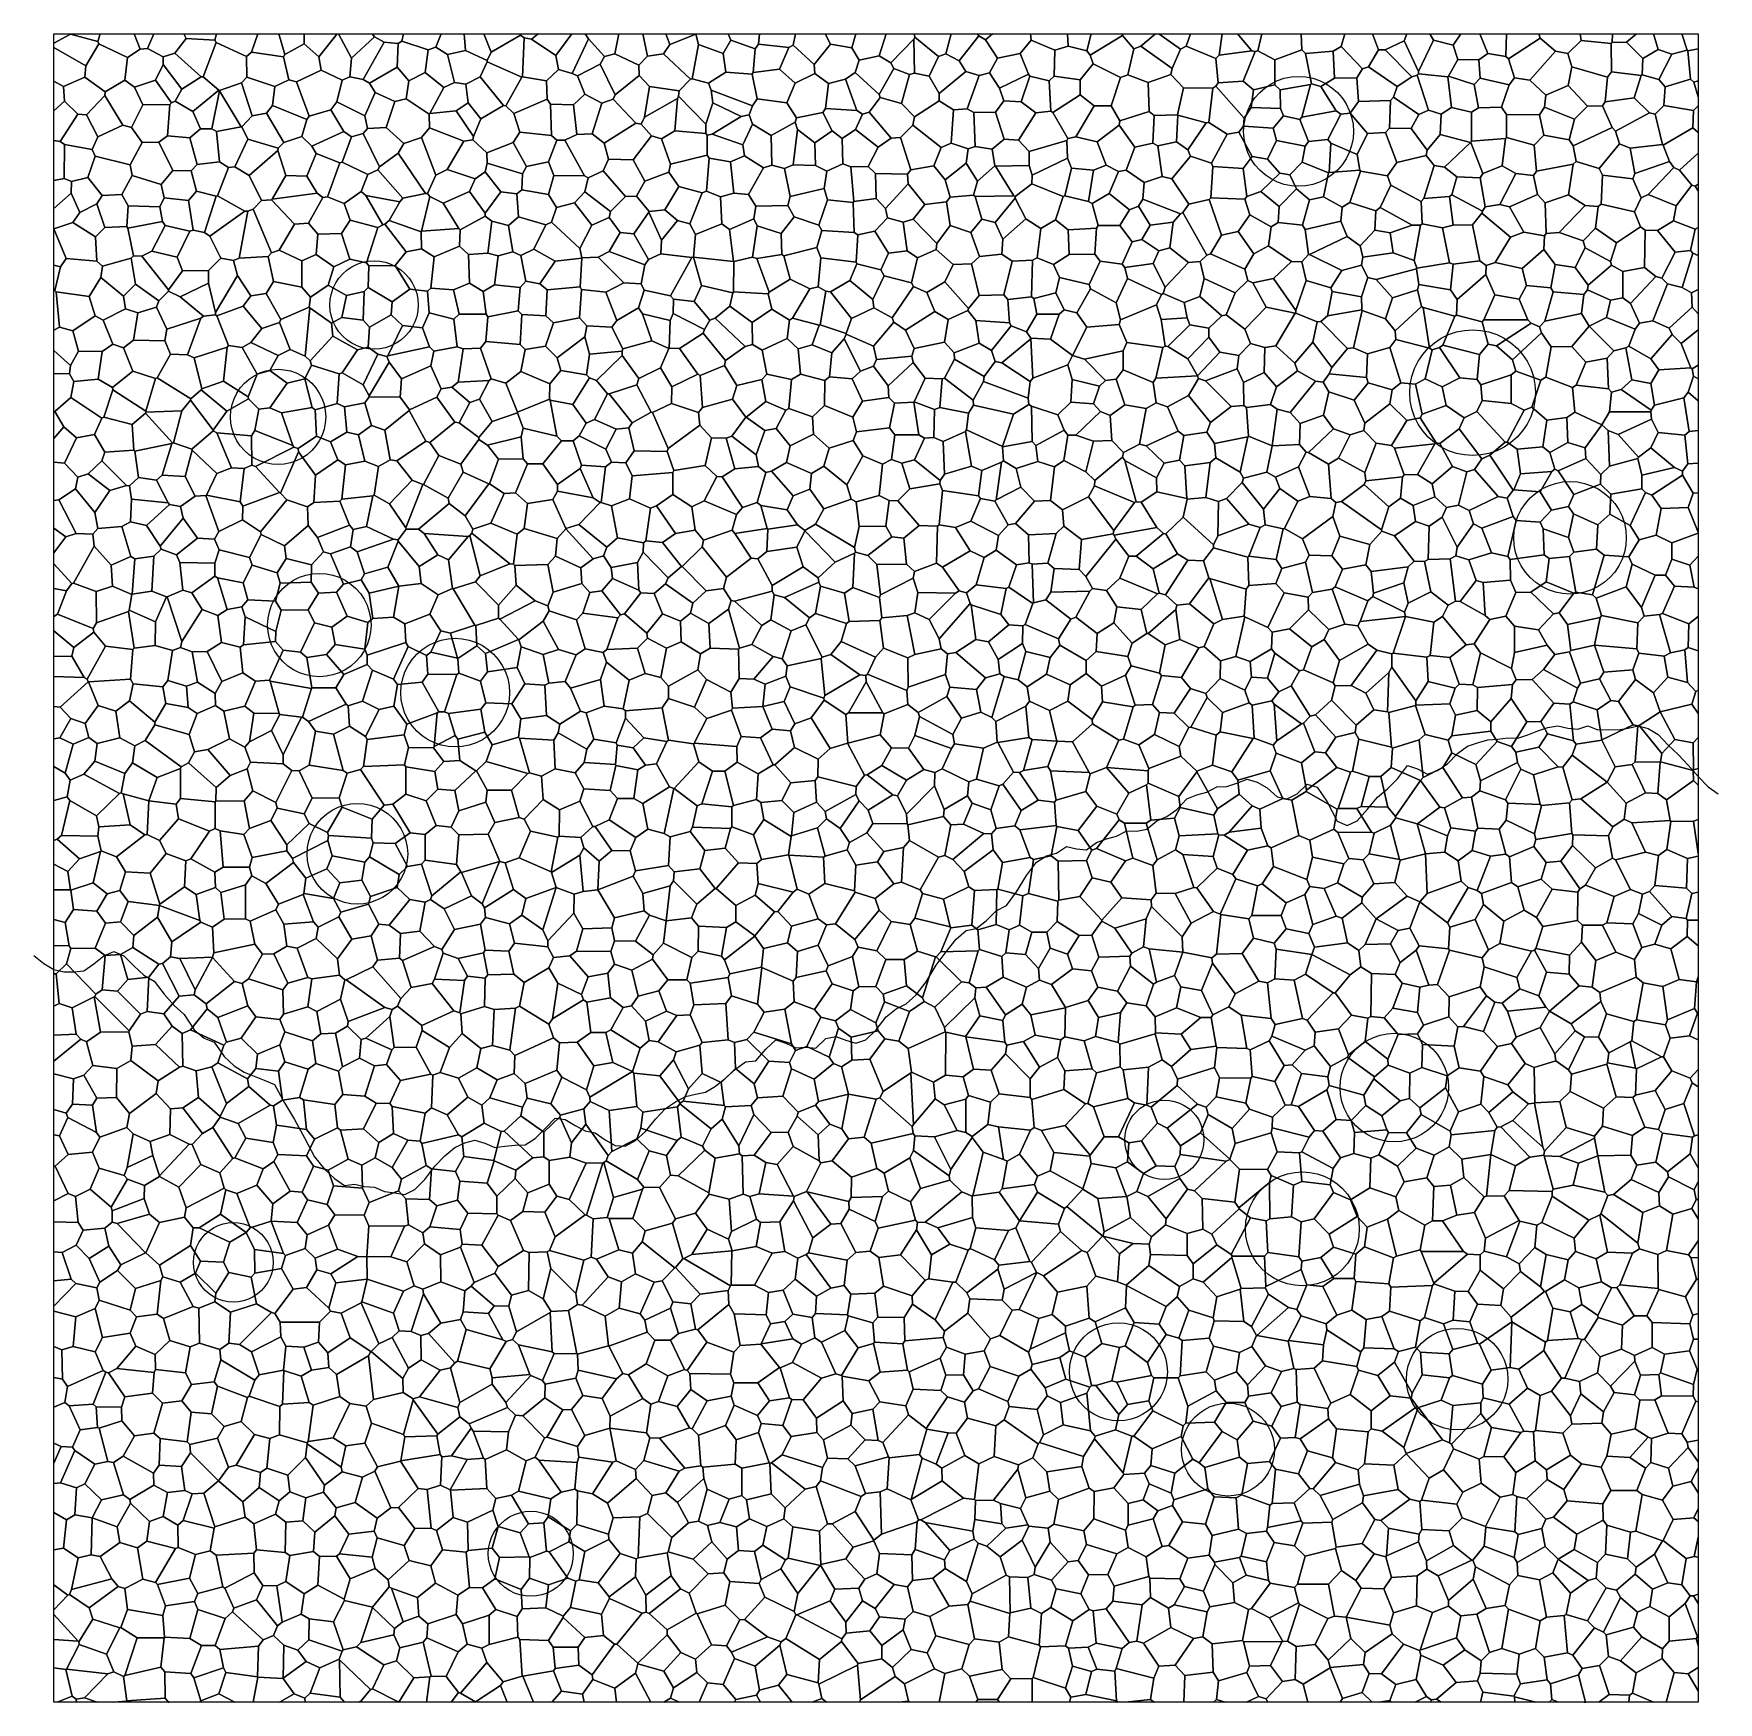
# Model space of a CAD drawing. Header units: metres. Extents: x -200 to 16600, y 0 to 16640.
import ezdxf

# ---------------------------------------------------------------- set-up
doc = ezdxf.new("R2010")
doc.units = ezdxf.units.M
for name, color, linetype in [('HIDROGRAFIA', 5, 'CONTINUOUS'), ('PIVOS', 30, 'CONTINUOUS'), ('USO_AGRICULTURA', 30, 'CONTINUOUS'), ('USO_CAMPESTRE', 51, 'CONTINUOUS'), ('USO_FLORESTAL', 3, 'CONTINUOUS'), ('USO_PASTAGEM', 42, 'CONTINUOUS'), ('USO_SAVANICA', 82, 'CONTINUOUS'), ('USO_SILVICULTURA', 200, 'CONTINUOUS'), ('USO_URBANO', 8, 'CONTINUOUS')]:
    doc.layers.add(name, color=color, linetype=linetype)

msp = doc.modelspace()

# ---------------------------------------------------------------- linework, layer by layer
at = {"layer": 'HIDROGRAFIA'}
msp.add_lwpolyline([(-200, 7448.4), (-100, 7366.9), (0, 7308.79), (100, 7286.03), (200, 7283.23), (300, 7293.3), (400, 7362.76), (500, 7442.63), (600, 7486.05), (700, 7445.35), (800, 7345), (900, 7251.02), (1000, 7190.37), (1100, 7063.37), (1200, 6949.05), (1300, 6859.32), (1400, 6705.61), (1500, 6621.93), (1600, 6583.46), (1700, 6438.88), (1800, 6347.43), (1900, 6283.74), (2000, 6243.16), (2100, 6205.09), (2200, 6160.59), (2300, 5979), (2400, 5813.23), (2500, 5629.77), (2600, 5440.79), (2700, 5318.3), (2800, 5223.56), (2900, 5154.6), (3000, 5167.87), (3100, 5143.64), (3200, 5136.08), (3300, 5095.13), (3400, 5081.93), (3500, 5062.62), (3600, 5114.81), (3700, 5214.25), (3800, 5346.76), (3900, 5449.85), (4000, 5534.18), (4100, 5579.97), (4200, 5606.77), (4300, 5574.41), (4400, 5531.7), (4500, 5547.49), (4600, 5557.58), (4700, 5559.42), (4800, 5622.43), (4900, 5722.89), (5000, 5823.69), (5100, 5813.49), (5200, 5750.82), (5300, 5697.77), (5400, 5678.82), (5500, 5610.09), (5600, 5554.07), (5700, 5547.04), (5800, 5602.02), (5900, 5692.22), (6000, 5815.45), (6100, 5922.17), (6200, 5988.91), (6300, 6042.02), (6400, 6064.93), (6500, 6085.05), (6600, 6146.01), (6700, 6224.14), (6800, 6312.72), (6900, 6388.51), (7000, 6398.3), (7100, 6513.56), (7200, 6606.44), (7300, 6573.72), (7400, 6525.34), (7500, 6533.9), (7600, 6523.76), (7700, 6620.06), (7800, 6638.76), (7900, 6602.53), (8000, 6573.91), (8100, 6605.25), (8200, 6704.81), (8300, 6836.51), (8400, 6917.09), (8500, 6964.04), (8600, 7056.26), (8700, 7184.58), (8800, 7350.93), (8900, 7483.1), (9000, 7610.39), (9100, 7698.11), (9200, 7716.91), (9300, 7793.33), (9400, 7892.4), (9500, 7944.39), (9600, 8082.75), (9700, 8243.77), (9800, 8378.56), (9900, 8442.82), (10000, 8468.44), (10100, 8534.19), (10200, 8511.4), (10300, 8501.13), (10400, 8575.21), (10500, 8610.86), (10600, 8636.59), (10700, 8692.24), (10800, 8686.37), (10900, 8707.78), (11000, 8791.61), (11100, 8834.06), (11200, 8903.51), (11300, 9010.11), (11400, 9048.17), (11500, 9077.56), (11600, 9128.67), (11700, 9132.26), (11800, 9167.09), (11900, 9204.91), (12000, 9175.58), (12100, 9118.32), (12200, 9031.21), (12300, 9010.89), (12400, 9059.88), (12500, 9155.22), (12600, 9125.96), (12700, 8981.27), (12800, 8785.38), (12900, 8744.98), (13000, 8791.13), (13100, 8907.86), (13200, 9026.3), (13300, 9108.86), (13400, 9207.96), (13500, 9340.95), (13600, 9309.38), (13700, 9255.38), (13800, 9292.09), (13900, 9357.44), (14000, 9462.33), (14100, 9534.42), (14200, 9568.88), (14300, 9599.63), (14400, 9603.53), (14500, 9617.98), (14600, 9616.25), (14700, 9649.1), (14800, 9688.08), (14900, 9719.97), (15000, 9736.99), (15100, 9713.59), (15200, 9705.45), (15300, 9738.6), (15400, 9698.16), (15500, 9699.68), (15600, 9697.12), (15700, 9715.16), (15800, 9736.48), (15900, 9710.34), (16000, 9651.2), (16100, 9544.18), (16200, 9451.97), (16300, 9346.1), (16400, 9232.01), (16500, 9129.3), (16600, 9060.73)], dxfattribs=at)
at = {"layer": 'PIVOS'}
for points in [[(12961.67, 15665.87), (12956.98, 15594.36), (12943, 15524.07), (12919.96, 15456.21), (12888.27, 15391.94), (12848.45, 15332.36), (12801.2, 15278.48), (12747.32, 15231.23), (12687.74, 15191.41), (12623.47, 15159.72), (12555.61, 15136.68), (12485.32, 15122.7), (12413.81, 15118.01), (12342.3, 15122.7), (12272.02, 15136.68), (12204.16, 15159.72), (12139.88, 15191.41), (12080.3, 15231.23), (12026.42, 15278.48), (11979.17, 15332.36), (11939.35, 15391.94), (11907.66, 15456.21), (11884.62, 15524.07), (11870.64, 15594.36), (11865.96, 15665.87), (11870.64, 15737.38), (11884.62, 15807.66), (11907.66, 15875.52), (11939.35, 15939.8), (11979.17, 15999.38), (12026.42, 16053.26), (12080.3, 16100.51), (12139.88, 16140.33), (12204.16, 16172.02), (12272.02, 16195.06), (12342.3, 16209.04), (12413.81, 16213.72), (12485.32, 16209.04), (12555.61, 16195.06), (12623.47, 16172.02), (12687.74, 16140.33), (12747.32, 16100.51), (12801.2, 16053.26), (12848.45, 15999.38), (12888.27, 15939.8), (12919.96, 15875.52), (12943, 15807.66), (12956.98, 15737.38)], [(3635.09, 13934.28), (3631.32, 13876.74), (3620.07, 13820.18), (3601.54, 13765.58), (3576.03, 13713.86), (3544, 13665.91), (3505.97, 13622.56), (3462.62, 13584.54), (3414.67, 13552.5), (3362.95, 13526.99), (3308.35, 13508.46), (3251.79, 13497.21), (3194.25, 13493.44), (3136.71, 13497.21), (3080.15, 13508.46), (3025.55, 13526.99), (2973.83, 13552.5), (2925.88, 13584.54), (2882.53, 13622.56), (2844.51, 13665.91), (2812.47, 13713.86), (2786.97, 13765.58), (2768.43, 13820.18), (2757.18, 13876.74), (2753.41, 13934.28), (2757.18, 13991.82), (2768.43, 14048.38), (2786.97, 14102.98), (2812.47, 14154.7), (2844.51, 14202.65), (2882.53, 14246), (2925.88, 14284.02), (2973.83, 14316.06), (3025.55, 14341.56), (3080.15, 14360.1), (3136.71, 14371.35), (3194.25, 14375.12), (3251.79, 14371.35), (3308.35, 14360.1), (3362.95, 14341.56), (3414.67, 14316.06), (3462.62, 14284.02), (3505.97, 14246), (3544, 14202.65), (3576.03, 14154.7), (3601.54, 14102.98), (3620.07, 14048.38), (3631.32, 13991.82)], [(14776.7, 13060.25), (14771.34, 12978.44), (14755.34, 12898.03), (14728.99, 12820.4), (14692.73, 12746.87), (14647.18, 12678.7), (14593.12, 12617.06), (14531.48, 12563), (14463.31, 12517.45), (14389.78, 12481.19), (14312.15, 12454.84), (14231.74, 12438.84), (14149.93, 12433.48), (14068.12, 12438.84), (13987.71, 12454.84), (13910.07, 12481.19), (13836.54, 12517.45), (13768.38, 12563), (13706.74, 12617.06), (13652.68, 12678.7), (13607.13, 12746.87), (13570.87, 12820.4), (13544.52, 12898.03), (13528.52, 12978.44), (13523.16, 13060.25), (13528.52, 13142.06), (13544.52, 13222.47), (13570.87, 13300.11), (13607.13, 13373.64), (13652.68, 13441.81), (13706.74, 13503.44), (13768.38, 13557.5), (13836.54, 13603.05), (13910.07, 13639.31), (13987.71, 13665.66), (14068.12, 13681.66), (14149.93, 13687.02), (14231.74, 13681.66), (14312.15, 13665.66), (14389.78, 13639.31), (14463.31, 13603.05), (14531.48, 13557.5), (14593.12, 13503.44), (14647.18, 13441.81), (14692.73, 13373.64), (14728.99, 13300.11), (14755.34, 13222.47), (14771.34, 13142.06)], [(2712.01, 12817.98), (2707.94, 12755.96), (2695.82, 12694.99), (2675.84, 12636.14), (2648.34, 12580.39), (2613.81, 12528.71), (2572.83, 12481.97), (2526.1, 12440.99), (2474.41, 12406.46), (2418.67, 12378.97), (2359.81, 12358.99), (2298.84, 12346.86), (2236.82, 12342.79), (2174.79, 12346.86), (2113.83, 12358.99), (2054.97, 12378.97), (1999.23, 12406.46), (1947.54, 12440.99), (1900.81, 12481.97), (1859.83, 12528.71), (1825.29, 12580.39), (1797.8, 12636.14), (1777.82, 12694.99), (1765.7, 12755.96), (1761.63, 12817.98), (1765.7, 12880.01), (1777.82, 12940.97), (1797.8, 12999.83), (1825.29, 13055.58), (1859.83, 13107.26), (1900.81, 13153.99), (1947.54, 13194.98), (1999.23, 13229.51), (2054.97, 13257), (2113.83, 13276.98), (2174.79, 13289.11), (2236.82, 13293.17), (2298.84, 13289.11), (2359.81, 13276.98), (2418.67, 13257), (2474.41, 13229.51), (2526.1, 13194.98), (2572.83, 13153.99), (2613.81, 13107.26), (2648.34, 13055.58), (2675.84, 12999.83), (2695.82, 12940.97), (2707.94, 12880.01)], [(15682.75, 11613.51), (15677.94, 11540.2), (15663.61, 11468.15), (15640, 11398.59), (15607.51, 11332.71), (15566.69, 11271.63), (15518.26, 11216.39), (15463.03, 11167.96), (15401.95, 11127.15), (15336.06, 11094.65), (15266.5, 11071.04), (15194.45, 11056.71), (15121.14, 11051.9), (15047.84, 11056.71), (14975.79, 11071.04), (14906.23, 11094.65), (14840.34, 11127.15), (14779.26, 11167.96), (14724.03, 11216.39), (14675.6, 11271.63), (14634.78, 11332.71), (14602.29, 11398.59), (14578.68, 11468.15), (14564.35, 11540.2), (14559.54, 11613.51), (14564.35, 11686.81), (14578.68, 11758.86), (14602.29, 11828.42), (14634.78, 11894.31), (14675.6, 11955.39), (14724.03, 12010.62), (14779.26, 12059.06), (14840.34, 12099.87), (14906.23, 12132.36), (14975.79, 12155.97), (15047.84, 12170.3), (15121.14, 12175.11), (15194.45, 12170.3), (15266.5, 12155.97), (15336.06, 12132.36), (15401.95, 12099.87), (15463.03, 12059.06), (15518.26, 12010.62), (15566.69, 11955.39), (15607.51, 11894.31), (15640, 11828.42), (15663.61, 11758.86), (15677.94, 11686.81)], [(3164.17, 10742.81), (3159.76, 10675.54), (3146.6, 10609.41), (3124.93, 10545.57), (3095.11, 10485.1), (3057.65, 10429.04), (3013.2, 10378.35), (2962.51, 10333.89), (2906.45, 10296.44), (2845.98, 10266.62), (2782.14, 10244.94), (2716.01, 10231.79), (2648.73, 10227.38), (2581.46, 10231.79), (2515.33, 10244.94), (2451.49, 10266.62), (2391.02, 10296.44), (2334.96, 10333.89), (2284.27, 10378.35), (2239.82, 10429.04), (2202.36, 10485.1), (2172.54, 10545.57), (2150.87, 10609.41), (2137.71, 10675.54), (2133.3, 10742.81), (2137.71, 10810.09), (2150.87, 10876.22), (2172.54, 10940.06), (2202.36, 11000.53), (2239.82, 11056.59), (2284.27, 11107.28), (2334.96, 11151.73), (2391.02, 11189.19), (2451.49, 11219.01), (2515.33, 11240.68), (2581.46, 11253.84), (2648.73, 11258.24), (2716.01, 11253.84), (2782.14, 11240.68), (2845.98, 11219.01), (2906.45, 11189.19), (2962.51, 11151.73), (3013.2, 11107.28), (3057.65, 11056.59), (3095.11, 11000.53), (3124.93, 10940.06), (3146.6, 10876.22), (3159.76, 10810.09)], [(4545.7, 10068.74), (4541.06, 9997.99), (4527.23, 9928.44), (4504.43, 9861.3), (4473.07, 9797.71), (4433.68, 9738.75), (4386.93, 9685.44), (4333.62, 9638.68), (4274.66, 9599.29), (4211.06, 9567.93), (4143.92, 9545.14), (4074.37, 9531.3), (4003.62, 9526.67), (3932.86, 9531.3), (3863.32, 9545.14), (3796.17, 9567.93), (3732.58, 9599.29), (3673.62, 9638.68), (3620.31, 9685.44), (3573.56, 9738.75), (3534.16, 9797.71), (3502.8, 9861.3), (3480.01, 9928.44), (3466.18, 9997.99), (3461.54, 10068.74), (3466.18, 10139.5), (3480.01, 10209.05), (3502.8, 10276.19), (3534.16, 10339.78), (3573.56, 10398.74), (3620.31, 10452.05), (3673.62, 10498.81), (3732.58, 10538.2), (3796.17, 10569.56), (3863.32, 10592.35), (3932.86, 10606.19), (4003.62, 10610.82), (4074.37, 10606.19), (4143.92, 10592.35), (4211.06, 10569.56), (4274.66, 10538.2), (4333.62, 10498.81), (4386.93, 10452.05), (4433.68, 10398.74), (4473.07, 10339.78), (4504.43, 10276.19), (4527.23, 10209.05), (4541.06, 10139.5)], [(3529.76, 8461.62), (3525.46, 8396.14), (3512.66, 8331.79), (3491.57, 8269.65), (3462.55, 8210.8), (3426.09, 8156.24), (3382.83, 8106.91), (3333.5, 8063.64), (3278.94, 8027.19), (3220.09, 7998.17), (3157.95, 7977.07), (3093.59, 7964.27), (3028.12, 7959.98), (2962.64, 7964.27), (2898.28, 7977.07), (2836.15, 7998.17), (2777.3, 8027.19), (2722.74, 8063.64), (2673.41, 8106.91), (2630.14, 8156.24), (2593.69, 8210.8), (2564.67, 8269.65), (2543.57, 8331.79), (2530.77, 8396.14), (2526.48, 8461.62), (2530.77, 8527.1), (2543.57, 8591.45), (2564.67, 8653.59), (2593.69, 8712.44), (2630.14, 8767), (2673.41, 8816.33), (2722.74, 8859.59), (2777.3, 8896.05), (2836.15, 8925.07), (2898.28, 8946.16), (2962.64, 8958.96), (3028.12, 8963.26), (3093.59, 8958.96), (3157.95, 8946.16), (3220.09, 8925.07), (3278.94, 8896.05), (3333.5, 8859.59), (3382.83, 8816.33), (3426.09, 8767), (3462.55, 8712.44), (3491.57, 8653.59), (3512.66, 8591.45), (3525.46, 8527.1)], [(13910.02, 6130.39), (13905.39, 6059.77), (13891.59, 5990.37), (13868.84, 5923.36), (13837.54, 5859.9), (13798.23, 5801.06), (13751.57, 5747.86), (13698.37, 5701.2), (13639.53, 5661.89), (13576.07, 5630.59), (13509.06, 5607.84), (13439.66, 5594.04), (13369.05, 5589.41), (13298.43, 5594.04), (13229.03, 5607.84), (13162.02, 5630.59), (13098.56, 5661.89), (13039.72, 5701.2), (12986.52, 5747.86), (12939.86, 5801.06), (12900.55, 5859.9), (12869.25, 5923.36), (12846.5, 5990.37), (12832.7, 6059.77), (12828.07, 6130.39), (12832.7, 6201), (12846.5, 6270.4), (12869.25, 6337.41), (12900.55, 6400.87), (12939.86, 6459.71), (12986.52, 6512.91), (13039.72, 6559.57), (13098.56, 6598.88), (13162.02, 6630.18), (13229.03, 6652.93), (13298.43, 6666.73), (13369.05, 6671.36), (13439.66, 6666.73), (13509.06, 6652.93), (13576.07, 6630.18), (13639.53, 6598.88), (13698.37, 6559.57), (13751.57, 6512.91), (13798.23, 6459.71), (13837.54, 6400.87), (13868.84, 6337.41), (13891.59, 6270.4), (13905.39, 6201)], [(11470.8, 5610.1), (11467.42, 5558.53), (11457.34, 5507.84), (11440.72, 5458.9), (11417.87, 5412.55), (11389.15, 5369.58), (11355.08, 5330.72), (11316.22, 5296.64), (11273.25, 5267.93), (11226.89, 5245.07), (11177.95, 5228.46), (11127.26, 5218.38), (11075.69, 5215), (11024.12, 5218.38), (10973.43, 5228.46), (10924.49, 5245.07), (10878.14, 5267.93), (10835.16, 5296.64), (10796.31, 5330.72), (10762.23, 5369.58), (10733.52, 5412.55), (10710.66, 5458.9), (10694.05, 5507.84), (10683.96, 5558.53), (10680.58, 5610.1), (10683.96, 5661.68), (10694.05, 5712.37), (10710.66, 5761.31), (10733.52, 5807.66), (10762.23, 5850.63), (10796.31, 5889.49), (10835.16, 5923.57), (10878.14, 5952.28), (10924.49, 5975.14), (10973.43, 5991.75), (11024.12, 6001.83), (11075.69, 6005.21), (11127.26, 6001.83), (11177.95, 5991.75), (11226.89, 5975.14), (11273.25, 5952.28), (11316.22, 5923.57), (11355.08, 5889.49), (11389.15, 5850.63), (11417.87, 5807.66), (11440.72, 5761.31), (11457.34, 5712.37), (11467.42, 5661.68)], [(13019.63, 4721.41), (13014.78, 4647.3), (13000.29, 4574.46), (12976.42, 4504.14), (12943.57, 4437.53), (12902.31, 4375.78), (12853.34, 4319.95), (12797.51, 4270.98), (12735.76, 4229.72), (12669.15, 4196.88), (12598.83, 4173), (12525.99, 4158.52), (12451.89, 4153.66), (12377.78, 4158.52), (12304.94, 4173), (12234.62, 4196.88), (12168.01, 4229.72), (12106.26, 4270.98), (12050.43, 4319.95), (12001.46, 4375.78), (11960.2, 4437.53), (11927.35, 4504.14), (11903.48, 4574.46), (11888.99, 4647.3), (11884.14, 4721.41), (11888.99, 4795.51), (11903.48, 4868.35), (11927.35, 4938.68), (11960.2, 5005.28), (12001.46, 5067.03), (12050.43, 5122.87), (12106.26, 5171.83), (12168.01, 5213.09), (12234.62, 5245.94), (12304.94, 5269.81), (12377.78, 5284.3), (12451.89, 5289.16), (12525.99, 5284.3), (12598.83, 5269.81), (12669.15, 5245.94), (12735.76, 5213.09), (12797.51, 5171.83), (12853.34, 5122.87), (12902.31, 5067.03), (12943.57, 5005.28), (12976.42, 4938.68), (13000.29, 4868.35), (13014.78, 4795.51)], [(2188.12, 4386.86), (2184.72, 4335.05), (2174.59, 4284.12), (2157.9, 4234.95), (2134.93, 4188.38), (2106.08, 4145.21), (2071.85, 4106.17), (2032.81, 4071.93), (1989.63, 4043.08), (1943.06, 4020.11), (1893.89, 4003.42), (1842.96, 3993.29), (1791.15, 3989.9), (1739.33, 3993.29), (1688.41, 4003.42), (1639.24, 4020.11), (1592.66, 4043.08), (1549.49, 4071.93), (1510.45, 4106.17), (1476.21, 4145.21), (1447.36, 4188.38), (1424.4, 4234.95), (1407.71, 4284.12), (1397.58, 4335.05), (1394.18, 4386.86), (1397.58, 4438.68), (1407.71, 4489.61), (1424.4, 4538.78), (1447.36, 4585.35), (1476.21, 4628.52), (1510.45, 4667.56), (1549.49, 4701.8), (1592.66, 4730.65), (1639.24, 4753.61), (1688.41, 4770.31), (1739.33, 4780.44), (1791.15, 4783.83), (1842.96, 4780.44), (1893.89, 4770.31), (1943.06, 4753.61), (1989.63, 4730.65), (2032.81, 4701.8), (2071.85, 4667.56), (2106.08, 4628.52), (2134.93, 4585.35), (2157.9, 4538.78), (2174.59, 4489.61), (2184.72, 4438.68)], [(11106.04, 3295.44), (11101.86, 3231.68), (11089.39, 3169), (11068.85, 3108.49), (11040.59, 3051.18), (11005.09, 2998.04), (10962.95, 2950), (10914.91, 2907.86), (10861.77, 2872.36), (10804.46, 2844.1), (10743.95, 2823.56), (10681.27, 2811.09), (10617.51, 2806.91), (10553.74, 2811.09), (10491.07, 2823.56), (10430.55, 2844.1), (10373.24, 2872.36), (10320.11, 2907.86), (10272.06, 2950), (10229.93, 2998.04), (10194.43, 3051.18), (10166.16, 3108.49), (10145.62, 3169), (10133.15, 3231.68), (10128.98, 3295.44), (10133.15, 3359.21), (10145.62, 3421.89), (10166.16, 3482.4), (10194.43, 3539.71), (10229.93, 3592.84), (10272.06, 3640.89), (10320.11, 3683.02), (10373.24, 3718.52), (10430.55, 3746.79), (10491.07, 3767.33), (10553.74, 3779.8), (10617.51, 3783.98), (10681.27, 3779.8), (10743.95, 3767.33), (10804.46, 3746.79), (10861.77, 3718.52), (10914.91, 3683.02), (10962.95, 3640.89), (11005.09, 3592.84), (11040.59, 3539.71), (11068.85, 3482.4), (11089.39, 3421.89), (11101.86, 3359.21)], [(14502.45, 3223.23), (14498.12, 3157.21), (14485.21, 3092.32), (14463.94, 3029.66), (14434.68, 2970.32), (14397.92, 2915.31), (14354.3, 2865.57), (14304.55, 2821.94), (14249.54, 2785.18), (14190.2, 2755.92), (14127.55, 2734.65), (14062.65, 2721.74), (13996.63, 2717.41), (13930.61, 2721.74), (13865.72, 2734.65), (13803.06, 2755.92), (13743.72, 2785.18), (13688.71, 2821.94), (13638.96, 2865.57), (13595.34, 2915.31), (13558.58, 2970.32), (13529.32, 3029.66), (13508.05, 3092.32), (13495.14, 3157.21), (13490.81, 3223.23), (13495.14, 3289.25), (13508.05, 3354.15), (13529.32, 3416.8), (13558.58, 3476.14), (13595.34, 3531.15), (13638.96, 3580.9), (13688.71, 3624.52), (13743.72, 3661.28), (13803.06, 3690.54), (13865.72, 3711.81), (13930.61, 3724.72), (13996.63, 3729.05), (14062.65, 3724.72), (14127.55, 3711.81), (14190.2, 3690.54), (14249.54, 3661.28), (14304.55, 3624.52), (14354.3, 3580.9), (14397.92, 3531.15), (14434.68, 3476.14), (14463.94, 3416.8), (14485.21, 3354.15), (14498.12, 3289.25)], [(12174.21, 2520.27), (12170.25, 2459.78), (12158.42, 2400.32), (12138.94, 2342.92), (12112.12, 2288.55), (12078.45, 2238.15), (12038.48, 2192.57), (11992.9, 2152.6), (11942.5, 2118.92), (11888.13, 2092.11), (11830.72, 2072.63), (11771.27, 2060.8), (11710.78, 2056.83), (11650.29, 2060.8), (11590.83, 2072.63), (11533.43, 2092.11), (11479.06, 2118.92), (11428.66, 2152.6), (11383.08, 2192.57), (11343.11, 2238.15), (11309.43, 2288.55), (11282.62, 2342.92), (11263.14, 2400.32), (11251.31, 2459.78), (11247.35, 2520.27), (11251.31, 2580.76), (11263.14, 2640.21), (11282.62, 2697.62), (11309.43, 2751.98), (11343.11, 2802.39), (11383.08, 2847.96), (11428.66, 2887.93), (11479.06, 2921.61), (11533.43, 2948.42), (11590.83, 2967.91), (11650.29, 2979.74), (11710.78, 2983.7), (11771.27, 2979.74), (11830.72, 2967.91), (11888.13, 2948.42), (11942.5, 2921.61), (11992.9, 2887.93), (12038.48, 2847.96), (12078.45, 2802.39), (12112.12, 2751.98), (12138.94, 2697.62), (12158.42, 2640.21), (12170.25, 2580.76)], [(5181.45, 1481.38), (5177.82, 1426.02), (5167, 1371.61), (5149.17, 1319.08), (5124.63, 1269.33), (5093.81, 1223.2), (5057.23, 1181.49), (5015.53, 1144.92), (4969.4, 1114.1), (4919.65, 1089.56), (4867.11, 1071.73), (4812.71, 1060.91), (4757.35, 1057.28), (4701.99, 1060.91), (4647.58, 1071.73), (4595.05, 1089.56), (4545.3, 1114.1), (4499.17, 1144.92), (4457.47, 1181.49), (4420.89, 1223.2), (4390.07, 1269.33), (4365.53, 1319.08), (4347.7, 1371.61), (4336.88, 1426.02), (4333.25, 1481.38), (4336.88, 1536.73), (4347.7, 1591.14), (4365.53, 1643.67), (4390.07, 1693.43), (4420.89, 1739.55), (4457.47, 1781.26), (4499.17, 1817.84), (4545.3, 1848.66), (4595.05, 1873.2), (4647.58, 1891.03), (4701.99, 1901.85), (4757.35, 1905.48), (4812.71, 1901.85), (4867.11, 1891.03), (4919.65, 1873.2), (4969.4, 1848.66), (5015.53, 1817.84), (5057.23, 1781.26), (5093.81, 1739.55), (5124.63, 1693.43), (5149.17, 1643.67), (5167, 1591.14), (5177.82, 1536.73)]]:
    msp.add_lwpolyline(points, close=True, dxfattribs=at)
at = {"layer": 'USO_AGRICULTURA'}
for points in [[(320.65, 16319.14), (0, 16503.09), (0, 16546.84), (168.52, 16636.05), (440.58, 16563.78), (450.12, 16538.33)], [(462.42, 16640), (440.58, 16563.78), (168.52, 16636.05), (168.69, 16640)], [(735.81, 16403.15), (450.12, 16538.33), (440.58, 16563.78), (462.42, 16640), (802.15, 16640), (860.7, 16486.97)], [(999.27, 16640), (934.52, 16492.93), (860.7, 16486.97), (802.15, 16640)], [(1206.55, 16445.43), (1090.4, 16409.24), (934.52, 16492.93), (999.27, 16640), (1298.94, 16640), (1320.21, 16592.72)], [(1623.36, 16640), (1608.01, 16576.34), (1320.21, 16592.72), (1298.94, 16640)], [(1921.62, 16411.03), (1619.09, 16553.56), (1608.01, 16576.34), (1623.36, 16640), (2034.8, 16640), (1972.59, 16456.14)], [(2292.17, 16409.44), (1972.59, 16456.14), (2034.8, 16640), (2243.12, 16640), (2304.34, 16432.58)], [(2496.56, 16640), (2498.3, 16538.76), (2304.34, 16432.58), (2243.12, 16640)], [(10771, 16488.69), (10659.14, 16620.34), (10656.56, 16640), (10987.29, 16640), (10839.52, 16515.61)], [(11152.27, 16293.98), (10839.52, 16515.61), (10987.29, 16640), (11021.4, 16640), (11238.03, 16487.29)], [(11021.4, 16640), (11336.76, 16640), (11291.8, 16514.93), (11238.03, 16487.29)], [(11291.8, 16514.93), (11336.76, 16640), (11652.73, 16640), (11622.98, 16426.91), (11588.77, 16392.16)], [(11803.7, 16640), (11948.17, 16469.64), (11622.98, 16426.91), (11652.73, 16640)], [(11948.17, 16469.64), (11803.7, 16640), (12047.35, 16640), (12008.2, 16470.51), (11980.76, 16461.61)], [(12008.2, 16470.51), (12047.35, 16640), (12438.67, 16640), (12445.16, 16478.48), (12176.95, 16379.64)], [(12445.16, 16478.48), (12438.67, 16640), (12875.69, 16640), (12839.75, 16511.09), (12759.4, 16465.87), (12482.98, 16443.58)], [(12839.75, 16511.09), (12875.69, 16640), (13152, 16640), (13211.48, 16478.73), (13111.16, 16308.25), (13053.31, 16289.27)], [(13211.48, 16478.73), (13152, 16640), (13493.03, 16640), (13466.99, 16567.94), (13276.56, 16477.46)], [(13611.64, 16263.97), (13466.99, 16567.94), (13493.03, 16640), (13722.54, 16640), (13761.21, 16576.7)], [(14033.17, 16640), (13955.84, 16526.28), (13761.21, 16576.7), (13722.54, 16640)], [(98.3, 16112.07), (0, 16167.93), (0, 16503.09), (320.65, 16319.14), (310.46, 16206.45)], [(513.29, 16061.71), (310.46, 16206.45), (320.65, 16319.14), (450.12, 16538.33), (735.81, 16403.15), (710.04, 16175.17)], [(1091.74, 16331.99), (1014.21, 16175.23), (806.97, 16107.69), (710.04, 16175.17), (735.81, 16403.15), (860.7, 16486.97), (934.52, 16492.93), (1090.4, 16409.24)], [(1470.88, 16209.98), (1206.55, 16445.43), (1320.21, 16592.72), (1608.01, 16576.34), (1619.09, 16553.56), (1490.93, 16210.96)], [(1872.41, 16150.72), (1652.52, 16072.97), (1645.09, 16076.06), (1490.93, 16210.96), (1619.09, 16553.56), (1921.62, 16411.03), (1925.56, 16204.97)], [(10712.84, 16231.25), (10771, 16488.69), (10839.52, 16515.61), (11152.27, 16293.98), (11138.99, 16232.04), (10912.9, 16153.06)], [(11138.99, 16232.04), (11152.27, 16293.98), (11238.03, 16487.29), (11291.8, 16514.93), (11588.77, 16392.16), (11611.32, 16150.71), (11588.47, 16117.24), (11558.13, 16096.6), (11267.92, 16100.3)], [(11611.32, 16150.71), (11588.77, 16392.16), (11622.98, 16426.91), (11948.17, 16469.64), (11980.76, 16461.61), (11861.71, 16167.58)], [(11861.71, 16167.58), (11980.76, 16461.61), (12008.2, 16470.51), (12176.95, 16379.64), (12177.16, 16130.32), (11965.99, 16081.8)], [(12543.51, 16141.05), (12532.68, 16132.8), (12230.62, 16081.64), (12177.16, 16130.32), (12176.95, 16379.64), (12445.16, 16478.48), (12482.98, 16443.58)], [(12543.51, 16141.05), (12482.98, 16443.58), (12759.4, 16465.87), (12772.79, 16196.06), (12636.89, 16114.31)], [(12772.79, 16196.06), (12759.4, 16465.87), (12839.75, 16511.09), (13053.31, 16289.27), (12994.05, 16200.23)], [(13111.16, 16308.25), (13211.48, 16478.73), (13276.56, 16477.46), (13543.55, 16210.95), (13397.43, 16114.35)], [(13543.55, 16210.95), (13276.56, 16477.46), (13466.99, 16567.94), (13611.64, 16263.97), (13610.95, 16241.36), (13595.75, 16227.98)], [(13611.64, 16263.97), (13761.21, 16576.7), (13955.84, 16526.28), (14001.78, 16382.48), (13910.54, 16217.35), (13902.03, 16211.15), (13610.95, 16241.36)], [(1210.38, 15966.77), (1175.35, 15951.09), (1014.21, 16175.23), (1091.74, 16331.99), (1278.79, 16087.98)], [(1470.88, 16209.98), (1278.79, 16087.98), (1091.74, 16331.99), (1090.4, 16409.24), (1206.55, 16445.43)], [(2204.58, 16112.75), (1925.56, 16204.97), (1921.62, 16411.03), (1972.59, 16456.14), (2292.17, 16409.44), (2342.91, 16181.52)], [(13012.42, 15964.36), (12994.05, 16200.23), (13053.31, 16289.27), (13111.16, 16308.25), (13397.43, 16114.35), (13360.1, 16005.82), (13331.83, 15973.61)], [(13910.54, 16217.35), (14001.78, 16382.48), (14211.97, 16380.74), (14226.53, 16195.61), (14165.98, 16131.96)], [(508.77, 16024.3), (328.21, 15829.87), (240.95, 15838.41), (106.72, 15967.02), (98.3, 16112.07), (310.46, 16206.45), (513.29, 16061.71)], [(776.21, 15705.04), (690.4, 15726.24), (508.77, 16024.3), (513.29, 16061.71), (710.04, 16175.17), (806.97, 16107.69), (888.92, 15931.25)], [(1158.36, 15933.72), (888.92, 15931.25), (806.97, 16107.69), (1014.21, 16175.23), (1175.35, 15951.09)], [(4014.05, 15871.34), (3752.15, 15845.73), (3890.17, 16103.11), (3995.62, 16153.32), (4108.1, 16136.25), (4133.31, 15951.74)], [(10632.74, 15771.11), (10546.66, 15919.33), (10638.44, 16204.5), (10712.84, 16231.25), (10912.9, 16153.06), (10923.98, 15862.63)], [(10923.98, 15862.63), (10912.9, 16153.06), (11138.99, 16232.04), (11267.92, 16100.3), (11206, 15829.9), (10972.56, 15825.8)], [(11941.04, 15903.45), (11873.18, 15797.45), (11588.47, 16117.24), (11611.32, 16150.71), (11861.71, 16167.58), (11965.99, 16081.8)], [(12232.94, 15893.62), (11941.04, 15903.45), (11965.99, 16081.8), (12177.16, 16130.32), (12230.62, 16081.64)], [(12232.94, 15893.62), (12230.62, 16081.64), (12532.68, 16132.8), (12447.84, 15806.94), (12426.5, 15783.5), (12265.25, 15819.27)], [(12447.84, 15806.94), (12532.68, 16132.8), (12543.51, 16141.05), (12636.89, 16114.31), (12789.93, 15870.39)], [(12789.93, 15870.39), (12636.89, 16114.31), (12772.79, 16196.06), (12994.05, 16200.23), (13012.42, 15964.36), (12929.46, 15848.48), (12836.81, 15836.96)], [(13360.1, 16005.82), (13397.43, 16114.35), (13543.55, 16210.95), (13595.75, 16227.98), (13711.51, 15876.03), (13611.92, 15833.56)], [(13711.51, 15876.03), (13595.75, 16227.98), (13610.95, 16241.36), (13902.03, 16211.15), (13940.55, 15904.23), (13836.93, 15836.41)], [(13940.55, 15904.23), (13902.03, 16211.15), (13910.54, 16217.35), (14165.98, 16131.96), (14209.96, 15899.61), (14140.06, 15856.85)], [(65.29, 15564.54), (0, 15576.07), (0, 15869.63), (106.72, 15967.02), (240.95, 15838.41)], [(690.4, 15726.24), (438.7, 15611.32), (328.21, 15829.87), (508.77, 16024.3)], [(11208.92, 15825.97), (11206, 15829.9), (11267.92, 16100.3), (11558.13, 16096.6), (11518.16, 15755.83), (11493.56, 15749.51)], [(11702.07, 15636.85), (11518.16, 15755.83), (11558.13, 16096.6), (11588.47, 16117.24), (11873.18, 15797.45), (11865.64, 15717.56), (11818.41, 15656.98)], [(13100.46, 15645.23), (12929.46, 15848.48), (13012.42, 15964.36), (13331.83, 15973.61), (13320.53, 15699.13), (13281.38, 15655.67)], [(13320.53, 15699.13), (13331.83, 15973.61), (13360.1, 16005.82), (13611.92, 15833.56), (13535.54, 15694.25)], [(384.54, 15485.28), (105.78, 15535.25), (65.29, 15564.54), (240.95, 15838.41), (328.21, 15829.87), (438.7, 15611.32)], [(4089.83, 15569.26), (3747, 15702.54), (3742.83, 15835.99), (3752.15, 15845.73), (4014.05, 15871.34), (4186.23, 15613.57), (4178.02, 15581.08)], [(4186.23, 15613.57), (4014.05, 15871.34), (4133.31, 15951.74), (4259.24, 15792.14)], [(4319.28, 15452.07), (4178.02, 15581.08), (4186.23, 15613.57), (4259.24, 15792.14), (4484.56, 15922.49), (4509.48, 15919.38), (4586.98, 15844.62), (4648.65, 15656.7), (4580.57, 15556.51)], [(10780.1, 15509.11), (10626.23, 15726.61), (10632.74, 15771.11), (10923.98, 15862.63), (10972.56, 15825.8), (10960.79, 15547.3)], [(11197.34, 15561.83), (11009.13, 15521.35), (10960.79, 15547.3), (10972.56, 15825.8), (11206, 15829.9), (11208.92, 15825.97)], [(11197.34, 15561.83), (11208.92, 15825.97), (11493.56, 15749.51), (11309.78, 15480.16)], [(11865.64, 15717.56), (11873.18, 15797.45), (11941.04, 15903.45), (12232.94, 15893.62), (12265.25, 15819.27), (12161.26, 15698.46)], [(12192.68, 15574.76), (12161.26, 15698.46), (12265.25, 15819.27), (12426.5, 15783.5), (12512.44, 15563.7), (12480.71, 15517.64)], [(12512.44, 15563.7), (12426.5, 15783.5), (12447.84, 15806.94), (12789.93, 15870.39), (12836.81, 15836.96), (12706.03, 15585.69)], [(12997.4, 15434.17), (12736.79, 15549.38), (12706.03, 15585.69), (12836.81, 15836.96), (12929.46, 15848.48), (13100.46, 15645.23)], [(13535.54, 15694.25), (13611.92, 15833.56), (13711.51, 15876.03), (13836.93, 15836.41), (13827.37, 15634.54), (13695.21, 15479.55)], [(14128.37, 15556.02), (13827.37, 15634.54), (13836.93, 15836.41), (13940.55, 15904.23), (14140.06, 15856.85), (14139.61, 15568.74), (14130.61, 15556.52)], [(16042.53, 15534.78), (15969.8, 15836.31), (16056.67, 15922.95), (16352.6, 15872.4), (16344.92, 15702.14), (16049.97, 15528.87)], [(16352.6, 15872.4), (16400, 15920.27), (16400, 15654.79), (16344.92, 15702.14)], [(3130.85, 15236.99), (2875.06, 15360.08), (2969.3, 15612.07), (3084.24, 15644.39), (3247.73, 15313.69), (3231.37, 15280.89)], [(3923.2, 15284.69), (3811.57, 15230.6), (3667.54, 15603.66), (3747, 15702.54), (4089.83, 15569.26)], [(11336.8, 15420.08), (11309.78, 15480.16), (11493.56, 15749.51), (11518.16, 15755.83), (11702.07, 15636.85), (11544.75, 15350.22)], [(11560.68, 15316.12), (11544.75, 15350.22), (11702.07, 15636.85), (11818.41, 15656.98), (11950.98, 15416.91), (11861.41, 15294.01)], [(11950.98, 15416.91), (11818.41, 15656.98), (11865.64, 15717.56), (12161.26, 15698.46), (12192.68, 15574.76), (12105.68, 15389.33)], [(13393.38, 15354.46), (13281.38, 15655.67), (13320.53, 15699.13), (13535.54, 15694.25), (13695.21, 15479.55), (13687.29, 15426.5)], [(13687.29, 15426.5), (13695.21, 15479.55), (13827.37, 15634.54), (14128.37, 15556.02), (13869.06, 15308.67), (13767.06, 15326.16)], [(16114.77, 15364.5), (16049.97, 15528.87), (16344.92, 15702.14), (16400, 15654.79), (16400, 15449.5), (16211.97, 15279.97), (16157.07, 15306.6)], [(105.78, 15535.25), (104.51, 15195.33), (0, 15176.27), (0, 15576.07), (65.29, 15564.54)], [(2522.97, 15218.3), (2315.01, 15225.05), (2235.38, 15476.76), (2238.93, 15497.98), (2293.73, 15553.84), (2474.24, 15615.78), (2574.6, 15518.73), (2615.35, 15445.74)], [(3727.09, 15045.19), (3706.98, 15046.74), (3436.33, 15448.98), (3490.96, 15545.39), (3667.54, 15603.66), (3811.57, 15230.6)], [(4201.82, 15193.74), (3923.2, 15284.69), (4089.83, 15569.26), (4178.02, 15581.08), (4319.28, 15452.07), (4322.15, 15349.82), (4301.16, 15263.3)], [(10873.42, 15156.57), (10694.76, 15279.73), (10780.1, 15509.11), (10960.79, 15547.3), (11009.13, 15521.35), (11053.91, 15216.66)], [(11053.91, 15216.66), (11009.13, 15521.35), (11197.34, 15561.83), (11309.78, 15480.16), (11336.8, 15420.08), (11150.04, 15193.65)], [(12227.62, 15250.47), (12105.68, 15389.33), (12192.68, 15574.76), (12480.71, 15517.64), (12449.43, 15358.76), (12327.97, 15234.14)], [(12449.43, 15358.76), (12480.71, 15517.64), (12512.44, 15563.7), (12706.03, 15585.69), (12736.79, 15549.38), (12720.69, 15256.23), (12714.15, 15252.05)], [(12720.69, 15256.23), (12736.79, 15549.38), (12997.4, 15434.17), (13025.99, 15278.51)], [(13993.65, 15213.12), (13869.06, 15308.67), (14128.37, 15556.02), (14130.61, 15556.52), (14251.6, 15247.1), (14223.73, 15201.9)], [(2682.33, 15005.19), (2626.99, 15048.28), (2522.97, 15218.3), (2615.35, 15445.74), (2853.21, 15352.97), (2729.18, 15013.63)], [(2895.35, 14945.3), (2729.18, 15013.63), (2853.21, 15352.97), (2875.06, 15360.08), (3130.85, 15236.99), (3067.01, 15066.67)], [(3481.11, 14999.56), (3231.37, 15280.89), (3247.73, 15313.69), (3436.33, 15448.98), (3706.98, 15046.74)], [(4617.1, 15043.94), (4459.49, 15063.35), (4301.16, 15263.3), (4322.15, 15349.82), (4674.86, 15243.24), (4666.52, 15083.49)], [(11318.35, 14941.06), (11150.04, 15193.65), (11336.8, 15420.08), (11544.75, 15350.22), (11560.68, 15316.12), (11539.91, 15001.87), (11521.92, 14986.44)], [(11539.91, 15001.87), (11560.68, 15316.12), (11861.41, 15294.01), (11898.41, 15016.61), (11878.88, 14991.12)], [(11898.41, 15016.61), (11861.41, 15294.01), (11950.98, 15416.91), (12105.68, 15389.33), (12227.62, 15250.47), (12038.98, 15066.51)], [(12391.88, 15092.09), (12327.97, 15234.14), (12449.43, 15358.76), (12714.15, 15252.05), (12664.01, 15013.38), (12521.55, 14984.23)], [(13299.81, 15221.56), (13393.38, 15354.46), (13687.29, 15426.5), (13767.06, 15326.16), (13664.86, 14997.63), (13635.73, 14965.14), (13335.36, 15128.26)], [(13664.86, 14997.63), (13767.06, 15326.16), (13869.06, 15308.67), (13993.65, 15213.12), (13941.23, 15031.52), (13918.41, 15017.01)], [(16336.18, 15130.93), (16211.97, 15279.97), (16400, 15449.5), (16400, 15137.82), (16367.88, 15120.79)], [(2626.99, 15048.28), (2177.22, 14988.44), (2315.01, 15225.05), (2522.97, 15218.3)], [(3451.54, 14963.59), (3111.03, 15025.9), (3067.01, 15066.67), (3130.85, 15236.99), (3231.37, 15280.89), (3481.11, 14999.56)], [(3750.33, 15017.5), (3727.09, 15045.19), (3811.57, 15230.6), (3923.2, 15284.69), (4201.82, 15193.74), (4144.61, 15065.51), (3883.4, 14949.76)], [(4303.29, 14850.86), (4144.61, 15065.51), (4201.82, 15193.74), (4301.16, 15263.3), (4459.49, 15063.35)], [(11235.28, 14842.68), (10860.12, 14989.64), (10873.42, 15156.57), (11053.91, 15216.66), (11150.04, 15193.65), (11318.35, 14941.06), (11260.11, 14856.72)], [(12221.74, 14916.6), (12038.98, 15066.51), (12227.62, 15250.47), (12327.97, 15234.14), (12391.88, 15092.09)], [(12848.55, 14911.29), (12664.01, 15013.38), (12714.15, 15252.05), (12720.69, 15256.23), (13025.99, 15278.51), (13033.23, 15270.28), (12925.07, 14957.58)], [(16400, 15072.44), (16367.88, 15120.79), (16400, 15137.82)], [(2402.32, 14739.26), (2172.56, 14983.91), (2177.22, 14988.44), (2626.99, 15048.28), (2682.33, 15005.19), (2541.61, 14750.54)], [(2868.3, 14647.04), (2632.24, 14642.08), (2541.61, 14750.54), (2682.33, 15005.19), (2729.18, 15013.63), (2895.35, 14945.3), (2954.67, 14779.09)], [(3233.08, 14705.75), (2954.67, 14779.09), (2895.35, 14945.3), (3067.01, 15066.67), (3111.03, 15025.9), (3281.04, 14733.91)], [(3451.54, 14963.59), (3345.16, 14778.53), (3302.38, 14739.12), (3281.04, 14733.91), (3111.03, 15025.9)], [(3668.41, 14669.22), (3665.4, 14663.43), (3345.16, 14778.53), (3451.54, 14963.59), (3481.11, 14999.56), (3706.98, 15046.74), (3727.09, 15045.19), (3750.33, 15017.5)], [(4040.52, 14697.61), (3668.41, 14669.22), (3750.33, 15017.5), (3883.4, 14949.76)], [(4052.32, 14683.72), (4040.52, 14697.61), (3883.4, 14949.76), (4144.61, 15065.51), (4303.29, 14850.86), (4301.07, 14820.38)], [(4368.99, 14771.95), (4301.07, 14820.38), (4303.29, 14850.86), (4459.49, 15063.35), (4617.1, 15043.94), (4634.74, 14814.74), (4534.22, 14726.3)], [(11499.54, 14433.04), (11260.11, 14856.72), (11318.35, 14941.06), (11521.92, 14986.44), (11646.82, 14630.07), (11537.3, 14445.94)], [(11646.82, 14630.07), (11521.92, 14986.44), (11539.91, 15001.87), (11878.88, 14991.12), (11928.5, 14833.34), (11810.15, 14667.13)], [(11928.5, 14833.34), (11878.88, 14991.12), (11898.41, 15016.61), (12038.98, 15066.51), (12221.74, 14916.6), (12211.95, 14756.79), (12139.25, 14715.42)], [(12211.95, 14756.79), (12221.74, 14916.6), (12391.88, 15092.09), (12521.55, 14984.23), (12452.62, 14731.37)], [(4137.58, 14438.33), (4045.16, 14521.29), (4052.32, 14683.72), (4301.07, 14820.38), (4368.99, 14771.95), (4328.14, 14451.53)], [(11317.34, 14359.35), (11130.35, 14502.95), (11162.21, 14760.11), (11235.28, 14842.68), (11260.11, 14856.72), (11499.54, 14433.04), (11431.43, 14367.37)], [(11966.98, 14446.33), (11810.15, 14667.13), (11928.5, 14833.34), (12139.25, 14715.42), (12115.43, 14524.92)], [(2473.53, 14376.27), (2248.89, 14481.81), (2402.32, 14739.26), (2541.61, 14750.54), (2632.24, 14642.08), (2616.14, 14437.98)], [(2791.76, 14313.79), (2616.14, 14437.98), (2632.24, 14642.08), (2868.3, 14647.04), (2953.84, 14390.23)], [(3233.08, 14705.75), (3119.67, 14353.39), (2953.84, 14390.23), (2868.3, 14647.04), (2954.67, 14779.09)], [(3405.39, 14327.52), (3143.58, 14324.22), (3119.67, 14353.39), (3233.08, 14705.75), (3281.04, 14733.91), (3302.38, 14739.12), (3513.39, 14465.34)], [(3666.31, 14495.56), (3513.39, 14465.34), (3302.38, 14739.12), (3345.16, 14778.53), (3665.4, 14663.43)], [(3793.68, 14414.06), (3666.31, 14495.56), (3665.4, 14663.43), (3668.41, 14669.22), (4040.52, 14697.61), (4052.32, 14683.72), (4045.16, 14521.29)], [(4432.26, 14423.51), (4328.14, 14451.53), (4368.99, 14771.95), (4534.22, 14726.3), (4576.74, 14464.22)], [(11876.8, 14290.49), (11537.3, 14445.94), (11646.82, 14630.07), (11810.15, 14667.13), (11966.98, 14446.33)], [(12342.14, 14366.86), (12115.43, 14524.92), (12139.25, 14715.42), (12211.95, 14756.79), (12452.62, 14731.37), (12480.87, 14687.42), (12514.64, 14438.05), (12448.19, 14366.46)], [(15975.96, 14220), (15863.7, 14308.23), (15871.65, 14679.57), (15992.23, 14677.46), (16168.44, 14461.65), (16037.93, 14201.75)], [(16168.44, 14461.65), (15992.23, 14677.46), (16153.27, 14773.07), (16370.59, 14691.04), (16321.32, 14477.77)], [(16321.32, 14477.77), (16370.59, 14691.04), (16400, 14705.63), (16400, 14427.33), (16345.12, 14451.24)], [(2473.17, 14113.86), (2190.04, 14169.13), (2138.32, 14417.66), (2171.85, 14453.19), (2248.89, 14481.81), (2473.53, 14376.27)], [(3728.63, 14073.93), (3549.71, 14093.57), (3405.39, 14327.52), (3513.39, 14465.34), (3666.31, 14495.56), (3793.68, 14414.06), (3761.04, 14102.8)], [(3987.43, 14084.62), (3761.04, 14102.8), (3793.68, 14414.06), (4045.16, 14521.29), (4137.58, 14438.33), (4147.2, 14153.7)], [(4280.82, 14068.12), (4147.2, 14153.7), (4137.58, 14438.33), (4328.14, 14451.53), (4432.26, 14423.51), (4394.93, 14135.9)], [(4650.5, 14109.42), (4394.93, 14135.9), (4432.26, 14423.51), (4576.74, 14464.22), (4658.23, 14426.65), (4708.16, 14170.86)], [(11907.02, 14179.79), (11876.8, 14290.49), (11966.98, 14446.33), (12115.43, 14524.92), (12342.14, 14366.86), (12163.83, 14197.9), (11957.79, 14156.53)], [(15171.17, 14308.84), (15271.35, 14503.88), (15525.81, 14367.86), (15534.72, 14331.85), (15300.59, 14130.85)], [(16037.93, 14201.75), (16168.44, 14461.65), (16321.32, 14477.77), (16345.12, 14451.24), (16240.51, 14109.72), (16091.78, 14144.8)], [(16240.51, 14109.72), (16345.12, 14451.24), (16400, 14427.33), (16400, 14088.71), (16331.66, 14057.22)], [(2736.98, 14132.23), (2560.81, 14013.36), (2473.17, 14113.86), (2473.53, 14376.27), (2616.14, 14437.98), (2791.76, 14313.79)], [(3095.47, 14067.54), (2920.58, 14030.82), (2736.98, 14132.23), (2791.76, 14313.79), (2953.84, 14390.23), (3119.67, 14353.39), (3143.58, 14324.22), (3135.44, 14107.64)], [(3375.01, 13965.51), (3135.44, 14107.64), (3143.58, 14324.22), (3405.39, 14327.52), (3549.71, 14093.57)], [(15300.59, 14130.85), (15534.72, 14331.85), (15646.36, 14270.06), (15648.39, 14005.87), (15525.77, 13984.2), (15294.59, 14085.49)], [(15648.39, 14005.87), (15646.36, 14270.06), (15863.7, 14308.23), (15975.96, 14220), (15725.13, 13948.94)], [(2547.74, 13913.13), (2265.95, 13788.27), (2117.92, 14049.33), (2190.04, 14169.13), (2473.17, 14113.86), (2560.81, 14013.36)], [(2920.58, 14030.82), (2871.88, 13810.03), (2770.73, 13753.69), (2554.66, 13904.58), (2547.74, 13913.13), (2560.81, 14013.36), (2736.98, 14132.23)], [(4311.67, 13842.16), (4044.19, 13844.41), (3987.43, 14084.62), (4147.2, 14153.7), (4280.82, 14068.12)], [(4632.42, 13876.33), (4328.41, 13818.04), (4311.67, 13842.16), (4280.82, 14068.12), (4394.93, 14135.9), (4650.5, 14109.42)], [(14699.74, 13788.13), (14612.58, 13991.74), (14688.6, 14129.76), (14929.45, 14105.95), (14952.97, 14066.79), (14871.61, 13771.56), (14817.05, 13716.02), (14732.6, 13753.81)], [(15725.13, 13948.94), (15975.96, 14220), (16037.93, 14201.75), (16091.78, 14144.8), (15946.27, 13776.9), (15815.26, 13753.62)], [(15946.27, 13776.9), (16091.78, 14144.8), (16240.51, 14109.72), (16331.66, 14057.22), (16338.87, 13911.26), (16108.82, 13702.84)], [(3087.27, 13783.09), (2871.88, 13810.03), (2920.58, 14030.82), (3095.47, 14067.54)], [(3365.68, 13835.87), (3149.93, 13714.86), (3087.27, 13783.09), (3095.47, 14067.54), (3135.44, 14107.64), (3375.01, 13965.51)], [(3676.18, 13708.08), (3478.54, 13730.81), (3365.68, 13835.87), (3375.01, 13965.51), (3549.71, 14093.57), (3728.63, 14073.93), (3745.46, 13855.95)], [(3991.3, 13793.83), (3745.46, 13855.95), (3728.63, 14073.93), (3761.04, 14102.8), (3987.43, 14084.62), (4044.19, 13844.41)], [(14871.61, 13771.56), (14952.97, 14066.79), (15257.5, 14040.5), (15235.21, 13849.57)], [(15257.5, 14040.5), (15294.59, 14085.49), (15525.77, 13984.2), (15484.83, 13811.12), (15311.6, 13724), (15311.37, 13724.07), (15235.21, 13849.57)], [(15484.83, 13811.12), (15525.77, 13984.2), (15648.39, 14005.87), (15725.13, 13948.94), (15815.26, 13753.62), (15769.6, 13694.93)], [(16400, 13847.82), (16338.87, 13911.26), (16331.66, 14057.22), (16400, 14088.71)], [(2506.87, 13423.4), (2357.43, 13491.62), (2251.98, 13761.26), (2265.95, 13788.27), (2547.74, 13913.13), (2554.66, 13904.58)], [(2783.95, 13623.01), (2557.61, 13378.33), (2506.87, 13423.4), (2554.66, 13904.58), (2770.73, 13753.69)], [(3030.5, 13487), (2783.95, 13623.01), (2770.73, 13753.69), (2871.88, 13810.03), (3087.27, 13783.09), (3149.93, 13714.86), (3134.36, 13515.46)], [(3320.99, 13420.14), (3232.68, 13445.76), (3134.36, 13515.46), (3149.93, 13714.86), (3365.68, 13835.87), (3478.54, 13730.81), (3331.73, 13428.26)], [(3991.3, 13793.83), (4022.18, 13516.07), (3792.04, 13473.45), (3747.37, 13517.54), (3676.18, 13708.08), (3745.46, 13855.95)], [(4254.57, 13505.26), (4083.37, 13498.28), (4022.18, 13516.07), (3991.3, 13793.83), (4044.19, 13844.41), (4311.67, 13842.16), (4328.41, 13818.04), (4309.11, 13569.63)], [(4651.84, 13539.37), (4309.11, 13569.63), (4328.41, 13818.04), (4632.42, 13876.33), (4668.6, 13840.83)], [(4702.7, 13492.14), (4651.84, 13539.37), (4668.6, 13840.83), (4907.47, 13826.39), (4984.13, 13758), (4903.61, 13523.95)], [(14817.05, 13716.02), (14871.61, 13771.56), (15235.21, 13849.57), (15311.37, 13724.07), (15139.72, 13520.91), (14932.86, 13515.94), (14835.38, 13656.32)], [(15558.77, 13478.48), (15311.6, 13724), (15484.83, 13811.12), (15769.6, 13694.93), (15706.07, 13525.21), (15678.74, 13505.99)], [(15769.6, 13694.93), (15815.26, 13753.62), (15946.27, 13776.9), (16108.82, 13702.84), (16140.72, 13639.27), (15926.65, 13396.1), (15706.07, 13525.21)], [(16108.82, 13702.84), (16338.87, 13911.26), (16400, 13847.82), (16400, 13687.55), (16228.91, 13552.14), (16140.72, 13639.27)], [(2357.43, 13491.62), (2238.48, 13430.16), (1966.29, 13561.34), (2074.31, 13698.65), (2251.98, 13761.26)], [(2847.77, 13247.8), (2568.84, 13335.88), (2557.61, 13378.33), (2783.95, 13623.01), (3030.5, 13487), (2877.91, 13258.9)], [(3747.37, 13517.54), (3331.73, 13428.26), (3478.54, 13730.81), (3676.18, 13708.08)], [(14547.89, 13388.66), (14388.34, 13526.43), (14732.6, 13753.81), (14817.05, 13716.02), (14835.38, 13656.32)], [(14547.89, 13388.66), (14835.38, 13656.32), (14932.86, 13515.94), (14879.82, 13214.14), (14830.57, 13185.02), (14581.11, 13273.08)], [(15277.29, 13364.91), (15139.72, 13520.91), (15311.37, 13724.07), (15311.6, 13724), (15558.77, 13478.48), (15492.75, 13405.82)], [(15926.65, 13396.1), (16140.72, 13639.27), (16228.91, 13552.14), (16326.62, 13307.82), (16007.74, 13286.81)], [(16326.62, 13307.82), (16228.91, 13552.14), (16400, 13687.55), (16400, 13334.03), (16339.86, 13299.06)], [(2153.99, 13280.8), (2028.05, 13244.6), (1879.7, 13512.22), (1966.29, 13561.34), (2238.48, 13430.16)], [(2329.2, 13155.72), (2153.99, 13280.8), (2238.48, 13430.16), (2357.43, 13491.62), (2506.87, 13423.4), (2557.61, 13378.33), (2568.84, 13335.88), (2503.34, 13198.48)], [(3086.77, 13138.98), (2877.91, 13258.9), (3030.5, 13487), (3134.36, 13515.46), (3232.68, 13445.76)], [(3346.49, 13363.93), (3144.08, 13028.27), (3086.77, 13138.98), (3232.68, 13445.76), (3320.99, 13420.14)], [(3762.03, 13327.04), (3468.13, 13197.41), (3346.49, 13363.93), (3320.99, 13420.14), (3331.73, 13428.26), (3747.37, 13517.54), (3792.04, 13473.45)], [(3968.96, 13115.84), (3862.66, 13097.78), (3762.03, 13327.04), (3792.04, 13473.45), (4022.18, 13516.07), (4083.37, 13498.28), (4032.14, 13165.89)], [(4341.22, 13180.65), (4032.14, 13165.89), (4083.37, 13498.28), (4254.57, 13505.26), (4362.75, 13198.48)], [(4510.02, 13154.98), (4362.75, 13198.48), (4254.57, 13505.26), (4309.11, 13569.63), (4651.84, 13539.37), (4702.7, 13492.14), (4657.29, 13271.62)], [(4948.77, 13147.05), (4657.29, 13271.62), (4702.7, 13492.14), (4903.61, 13523.95), (5019.11, 13406.83), (5056.57, 13282.47)], [(14194.35, 13192.81), (14022.83, 13207.17), (13820.41, 13509.49), (13852.66, 13533.83), (14219.8, 13439.48)], [(14194.35, 13192.81), (14219.8, 13439.48), (14303.33, 13542.63), (14388.34, 13526.43), (14547.89, 13388.66), (14581.11, 13273.08), (14535.61, 13239.42), (14231.2, 13138.56)], [(14879.82, 13214.14), (14932.86, 13515.94), (15139.72, 13520.91), (15277.29, 13364.91), (15183.27, 13135.6), (15145.62, 13110.63)], [(15504.15, 13099.49), (15492.75, 13405.82), (15558.77, 13478.48), (15678.74, 13505.99), (15736.13, 13186.76), (15631.98, 13092.51), (15536.04, 13064.34)], [(15736.13, 13186.76), (15678.74, 13505.99), (15706.07, 13525.21), (15926.65, 13396.1), (16007.74, 13286.81), (15926.9, 13152.36)], [(2329.2, 13155.72), (2154.62, 12908.07), (2046.08, 12896.93), (1943.47, 13000.21), (1938.5, 13017.33), (2028.05, 13244.6), (2153.99, 13280.8)], [(2825.85, 12951.63), (2607.52, 12888.61), (2578.67, 12913.41), (2503.34, 13198.48), (2568.84, 13335.88), (2847.77, 13247.8)], [(3454.42, 13013.75), (3146.43, 13019.56), (3144.08, 13028.27), (3346.49, 13363.93), (3468.13, 13197.41)], [(3821.55, 13013.7), (3546.28, 12889), (3454.42, 13013.75), (3468.13, 13197.41), (3762.03, 13327.04), (3862.66, 13097.78)], [(4950.84, 12986.4), (4942.69, 12993.73), (4948.77, 13147.05), (5056.57, 13282.47), (5313.26, 13237.7), (5343.31, 13207.4), (5178.25, 12940.69)], [(14534.21, 12951.01), (14535.61, 13239.42), (14581.11, 13273.08), (14830.57, 13185.02), (14739.89, 12914.13), (14664.52, 12887.19)], [(15504.15, 13099.49), (15183.27, 13135.6), (15277.29, 13364.91), (15492.75, 13405.82)], [(15926.9, 13152.36), (16007.74, 13286.81), (16326.62, 13307.82), (16339.86, 13299.06), (16351.84, 13226.23), (16301.07, 13065.85), (16255.88, 13008.76), (15962.84, 12936.06)], [(16400, 13197.99), (16351.84, 13226.23), (16339.86, 13299.06), (16400, 13334.03)], [(2578.67, 12913.41), (2270.98, 12857.6), (2154.62, 12908.07), (2329.2, 13155.72), (2503.34, 13198.48)], [(3103.36, 12957.61), (2898.08, 12919), (2825.85, 12951.63), (2847.77, 13247.8), (2877.91, 13258.9), (3086.77, 13138.98), (3144.08, 13028.27), (3146.43, 13019.56)], [(4148.78, 12960.84), (4042.08, 12760.82), (3999.34, 12764.5), (3821.55, 13013.7), (3862.66, 13097.78), (3968.96, 13115.84)], [(4341.22, 13180.65), (4245.17, 12996.27), (4148.78, 12960.84), (3968.96, 13115.84), (4032.14, 13165.89)], [(4624, 12857.62), (4372.15, 12773.61), (4245.17, 12996.27), (4341.22, 13180.65), (4362.75, 13198.48), (4510.02, 13154.98), (4626.45, 12864.64)], [(4942.69, 12993.73), (4626.45, 12864.64), (4510.02, 13154.98), (4657.29, 13271.62), (4948.77, 13147.05)], [(5520.92, 13049.42), (5393.29, 12793.9), (5308.11, 12756.28), (5178.25, 12940.69), (5343.31, 13207.4), (5414.16, 13182.36)], [(14244.18, 12983), (14231.2, 13138.56), (14535.61, 13239.42), (14534.21, 12951.01)], [(14739.89, 12914.13), (14830.57, 13185.02), (14879.82, 13214.14), (15145.62, 13110.63), (15168.49, 12867.31), (15090.36, 12813.79), (14888.99, 12786.34)], [(15168.49, 12867.31), (15145.62, 13110.63), (15183.27, 13135.6), (15504.15, 13099.49), (15536.04, 13064.34), (15516.46, 12868.11), (15438.11, 12739.25), (15438.05, 12739.24)], [(15931.03, 12885.02), (15631.98, 13092.51), (15736.13, 13186.76), (15926.9, 13152.36), (15962.84, 12936.06)], [(16400, 13197.99), (16400, 12977.88), (16301.07, 13065.85), (16351.84, 13226.23)], [(2759.55, 12568.45), (2618.69, 12627.59), (2607.52, 12888.61), (2825.85, 12951.63), (2898.08, 12919), (2924.01, 12664.65)], [(3103.36, 12957.61), (3169.53, 12733.9), (3040.76, 12641.18), (2924.01, 12664.65), (2898.08, 12919)], [(3545.5, 12882.38), (3302.75, 12687.46), (3169.53, 12733.9), (3103.36, 12957.61), (3146.43, 13019.56), (3454.42, 13013.75), (3546.28, 12889)], [(3749.31, 12562.82), (3709.71, 12575.31), (3545.5, 12882.38), (3546.28, 12889), (3821.55, 13013.7), (3999.34, 12764.5)], [(4238.11, 12612.28), (4042.08, 12760.82), (4148.78, 12960.84), (4245.17, 12996.27), (4372.15, 12773.61)], [(4950.84, 12986.4), (5017.6, 12626.73), (4680.84, 12704.95), (4624, 12857.62), (4626.45, 12864.64), (4942.69, 12993.73)], [(5179.34, 12579.91), (5062, 12581.46), (5017.6, 12626.73), (4950.84, 12986.4), (5178.25, 12940.69), (5308.11, 12756.28), (5239.78, 12628.51)], [(14473.57, 12566.48), (14192.29, 12872.71), (14244.18, 12983), (14534.21, 12951.01), (14664.52, 12887.19), (14493.24, 12567.06)], [(15931.03, 12885.02), (15926.17, 12867.51), (15516.46, 12868.11), (15536.04, 13064.34), (15631.98, 13092.51)], [(15931.03, 12885.02), (15962.84, 12936.06), (16255.88, 13008.76), (16310.77, 12674.1), (16266.56, 12637.08), (16001.17, 12664.32), (15935.24, 12794.9), (15926.17, 12867.51)], [(16255.88, 13008.76), (16301.07, 13065.85), (16400, 12977.88), (16400, 12683.44), (16310.77, 12674.1)], [(2382.91, 12532.22), (2005.18, 12683.36), (2046.08, 12896.93), (2154.62, 12908.07), (2270.98, 12857.6)], [(2436.19, 12503.85), (2395.65, 12517.69), (2382.91, 12532.22), (2270.98, 12857.6), (2578.67, 12913.41), (2607.52, 12888.61), (2618.69, 12627.59)], [(3420.85, 12381.69), (3354.68, 12389.89), (3302.75, 12687.46), (3545.5, 12882.38), (3709.71, 12575.31)], [(4659.97, 12619), (4324.65, 12536.06), (4240.64, 12593.45), (4238.11, 12612.28), (4372.15, 12773.61), (4624, 12857.62), (4680.84, 12704.95)], [(14015.84, 12700.26), (14066.23, 12808.1), (14192.29, 12872.71), (14473.57, 12566.48), (14322.65, 12437.5), (14242.93, 12399.01)], [(14493.24, 12567.06), (14664.52, 12887.19), (14739.89, 12914.13), (14888.99, 12786.34), (14851.39, 12521.24), (14594.38, 12497.57)], [(14851.39, 12521.24), (14888.99, 12786.34), (15090.36, 12813.79), (15100.72, 12563.76), (14921.17, 12462.58)], [(15100.72, 12563.76), (15090.36, 12813.79), (15168.49, 12867.31), (15438.05, 12739.24), (15271.17, 12511.21)], [(15438.11, 12739.25), (15516.46, 12868.11), (15926.17, 12867.51), (15935.24, 12794.9), (15600.28, 12643.79), (15501.33, 12682.13)], [(15803.59, 12417.37), (15600.28, 12643.79), (15935.24, 12794.9), (16001.17, 12664.32), (15926.85, 12509.56)], [(2011.8, 12324.19), (1975.12, 12337.85), (1971, 12630.71), (2005.18, 12683.36), (2382.91, 12532.22), (2395.65, 12517.69)], [(2834.48, 12388.91), (2612, 12237.81), (2442.03, 12470.63), (2436.19, 12503.85), (2618.69, 12627.59), (2759.55, 12568.45)], [(3102.82, 12378.65), (2910.88, 12340.69), (2834.48, 12388.91), (2759.55, 12568.45), (2924.01, 12664.65), (3040.76, 12641.18)], [(3354.68, 12389.89), (3238.34, 12325.08), (3102.82, 12378.65), (3040.76, 12641.18), (3169.53, 12733.9), (3302.75, 12687.46)], [(4060.63, 12347.12), (3839.96, 12432.74), (3749.31, 12562.82), (3999.34, 12764.5), (4042.08, 12760.82), (4238.11, 12612.28), (4240.64, 12593.45)], [(4680.08, 12399.62), (4433.69, 12396.92), (4324.65, 12536.06), (4659.97, 12619)], [(5062, 12581.46), (4878.67, 12349.11), (4723.99, 12351.57), (4680.08, 12399.62), (4659.97, 12619), (4680.84, 12704.95), (5017.6, 12626.73)], [(13949.45, 12323.98), (13824.42, 12554.08), (14015.84, 12700.26), (14242.93, 12399.01), (14169.68, 12293.83), (14092.31, 12269.13)], [(15429.51, 12245.45), (15278.08, 12403.44), (15271.17, 12511.21), (15438.05, 12739.24), (15438.11, 12739.25), (15501.33, 12682.13), (15514.21, 12328.72)], [(15803.59, 12417.37), (15798.95, 12404.58), (15514.21, 12328.72), (15501.33, 12682.13), (15600.28, 12643.79)], [(16162.38, 12312.53), (15926.85, 12509.56), (16001.17, 12664.32), (16266.56, 12637.08), (16295.69, 12349.47), (16244.16, 12278.06)], [(16266.56, 12637.08), (16310.77, 12674.1), (16400, 12683.44), (16400, 12357.04), (16295.69, 12349.47)], [(2442.03, 12470.63), (2261.88, 12059.1), (2251.89, 12063.99), (2011.8, 12324.19), (2395.65, 12517.69), (2436.19, 12503.85)], [(2529.23, 11922.96), (2323.24, 11990.07), (2261.88, 12059.1), (2442.03, 12470.63), (2612, 12237.81), (2593.76, 11966.38)], [(3688.75, 12144.19), (3682.12, 12143.38), (3572.91, 12187.38), (3420.85, 12381.69), (3709.71, 12575.31), (3749.31, 12562.82), (3839.96, 12432.74)], [(3932.03, 12006.81), (3688.75, 12144.19), (3839.96, 12432.74), (4060.63, 12347.12), (4083.32, 12267.39)], [(4347.09, 12152.56), (4339.56, 12152.38), (4083.32, 12267.39), (4060.63, 12347.12), (4240.64, 12593.45), (4324.65, 12536.06), (4433.69, 12396.92)], [(5248.25, 12304.92), (5023.48, 12144.88), (4878.67, 12349.11), (5062, 12581.46), (5179.34, 12579.91), (5262.5, 12336.89)], [(14169.68, 12293.83), (14242.93, 12399.01), (14322.65, 12437.5), (14555.64, 12088.22), (14493.71, 12006.77), (14403.1, 12024.27)], [(14555.64, 12088.22), (14322.65, 12437.5), (14473.57, 12566.48), (14493.24, 12567.06), (14594.38, 12497.57), (14625.69, 12252.27), (14560.81, 12092.58)], [(14940.27, 12275.12), (14625.69, 12252.27), (14594.38, 12497.57), (14851.39, 12521.24), (14921.17, 12462.58), (14970.18, 12296.46)], [(14970.18, 12296.46), (14921.17, 12462.58), (15100.72, 12563.76), (15271.17, 12511.21), (15278.08, 12403.44), (15003.97, 12280.18)], [(15803.59, 12417.37), (15926.85, 12509.56), (16162.38, 12312.53), (15838.46, 12237.69), (15798.95, 12404.58)], [(2852.17, 11979.85), (2593.76, 11966.38), (2612, 12237.81), (2834.48, 12388.91), (2910.88, 12340.69), (2873.96, 11996.5)], [(3183.58, 12032.9), (2873.96, 11996.5), (2910.88, 12340.69), (3102.82, 12378.65), (3238.34, 12325.08), (3197.07, 12039.58)], [(3348.54, 11951.11), (3197.07, 12039.58), (3238.34, 12325.08), (3354.68, 12389.89), (3420.85, 12381.69), (3572.91, 12187.38)], [(4103.38, 11832.13), (3944.02, 11954.82), (3932.03, 12006.81), (4083.32, 12267.39), (4339.56, 12152.38)], [(4604.5, 12061.45), (4492.76, 12055.05), (4347.09, 12152.56), (4433.69, 12396.92), (4680.08, 12399.62), (4723.99, 12351.57)], [(4977.88, 11994.86), (4723.01, 11954.22), (4604.5, 12061.45), (4723.99, 12351.57), (4878.67, 12349.11), (5023.48, 12144.88), (5022.69, 12078.35)], [(13745.2, 12150.12), (13949.45, 12323.98), (14092.31, 12269.13), (14009.8, 11938.36), (13890.3, 11915.45), (13774.58, 12020.51)], [(14009.8, 11938.36), (14092.31, 12269.13), (14169.68, 12293.83), (14403.1, 12024.27), (14114.65, 11883.71)], [(14823.41, 12071.2), (14560.81, 12092.58), (14625.69, 12252.27), (14940.27, 12275.12)], [(14823.41, 12071.2), (14940.27, 12275.12), (14970.18, 12296.46), (15003.97, 12280.18), (15157.76, 12046.18), (15107.58, 11924.64), (14934.89, 11886.85)], [(15429.51, 12245.45), (15426.11, 12149.12), (15157.76, 12046.18), (15003.97, 12280.18), (15278.08, 12403.44)], [(15429.51, 12245.45), (15514.21, 12328.72), (15798.95, 12404.58), (15838.46, 12237.69), (15835.72, 12100.58), (15528.79, 12046.5), (15426.11, 12149.12)], [(15835.72, 12100.58), (15838.46, 12237.69), (16162.38, 12312.53), (16244.16, 12278.06), (16243.22, 12237.44), (15936.97, 12037.49), (15874.28, 12063.49)], [(16243.22, 12237.44), (16244.16, 12278.06), (16295.69, 12349.47), (16400, 12357.04), (16400, 12062.49), (16349.6, 12057.78)], [(3682.12, 12143.38), (3509.84, 11711.7), (3348.54, 11951.11), (3572.91, 12187.38)], [(3944.02, 11954.82), (3638.99, 11697.57), (3513.39, 11699.72), (3509.84, 11711.7), (3682.12, 12143.38), (3688.75, 12144.19), (3932.03, 12006.81)], [(4357.49, 11759.87), (4179.47, 11700.38), (4103.38, 11832.13), (4339.56, 12152.38), (4347.09, 12152.56), (4492.76, 12055.05)], [(15107.58, 11924.64), (15157.76, 12046.18), (15426.11, 12149.12), (15528.79, 12046.5), (15519.89, 11847.89), (15398.42, 11741.29), (15156.33, 11853.48)], [(15519.89, 11847.89), (15528.79, 12046.5), (15835.72, 12100.58), (15874.28, 12063.49), (15722.63, 11734.87)], [(15936.97, 12037.49), (16243.22, 12237.44), (16349.6, 12057.78), (16297.93, 11915.79), (16029.26, 11904.92)], [(2536.95, 11734.44), (2302.02, 11533.02), (2068.87, 11645.27), (2061.56, 11671.81), (2323.24, 11990.07), (2529.23, 11922.96)], [(2948.98, 11738.19), (2628.83, 11614.65), (2536.95, 11734.44), (2529.23, 11922.96), (2593.76, 11966.38), (2852.17, 11979.85)], [(3118.84, 11724.64), (2985.65, 11694.8), (2948.98, 11738.19), (2852.17, 11979.85), (2873.96, 11996.5), (3183.58, 12032.9)], [(3389.02, 11598.64), (3118.84, 11724.64), (3183.58, 12032.9), (3197.07, 12039.58), (3348.54, 11951.11), (3509.84, 11711.7), (3513.39, 11699.72), (3433.38, 11594)], [(4133.73, 11625.28), (3695.13, 11656.68), (3638.99, 11697.57), (3944.02, 11954.82), (4103.38, 11832.13), (4179.47, 11700.38), (4167.98, 11659.53), (4150.34, 11635.42)], [(4621.16, 11650.51), (4357.49, 11759.87), (4492.76, 12055.05), (4604.5, 12061.45), (4723.01, 11954.22), (4690.61, 11705.45)], [(5021.27, 11605.35), (4690.61, 11705.45), (4723.01, 11954.22), (4977.88, 11994.86), (5107.88, 11705.48), (5106.92, 11703.75)], [(13994.84, 11517.86), (13847.62, 11819.05), (13890.3, 11915.45), (14009.8, 11938.36), (14114.65, 11883.71), (14158.62, 11751.81)], [(14158.62, 11751.81), (14114.65, 11883.71), (14403.1, 12024.27), (14493.71, 12006.77), (14553.36, 11824.57), (14241.86, 11707.71)], [(14553.36, 11824.57), (14493.71, 12006.77), (14555.64, 12088.22), (14560.81, 12092.58), (14823.41, 12071.2), (14934.89, 11886.85), (14823.94, 11769.69), (14583.01, 11786.65)], [(15722.63, 11734.87), (15874.28, 12063.49), (15936.97, 12037.49), (16029.26, 11904.92), (15979.59, 11639.91), (15811.51, 11593.45)], [(16400, 11668.76), (16297.93, 11915.79), (16349.6, 12057.78), (16400, 12062.49)], [(14339.52, 11461.42), (14241.86, 11707.71), (14553.36, 11824.57), (14583.01, 11786.65), (14502.46, 11427.35)], [(14502.46, 11427.35), (14583.01, 11786.65), (14823.94, 11769.69), (14852.81, 11703.48), (14862.04, 11443.07), (14523.11, 11398.1)], [(14823.94, 11769.69), (14934.89, 11886.85), (15107.58, 11924.64), (15156.33, 11853.48), (15107.13, 11617.4), (14852.81, 11703.48)], [(15107.13, 11617.4), (15156.33, 11853.48), (15398.42, 11741.29), (15386.45, 11498.95), (15159.17, 11468.11)], [(15386.45, 11498.95), (15398.42, 11741.29), (15519.89, 11847.89), (15722.63, 11734.87), (15811.51, 11593.45), (15708.27, 11421.41), (15460.59, 11438.47)], [(15979.59, 11639.91), (16029.26, 11904.92), (16297.93, 11915.79), (16400, 11668.76), (16400, 11657.42), (16136.83, 11562.45)], [(2571.8, 11344.45), (2318.27, 11405.32), (2302.02, 11533.02), (2536.95, 11734.44), (2628.83, 11614.65), (2691.56, 11473.01)], [(2959.91, 11521.71), (2758.97, 11452.96), (2691.56, 11473.01), (2628.83, 11614.65), (2948.98, 11738.19), (2985.65, 11694.8)], [(3389.02, 11598.64), (3025.08, 11473.24), (2959.91, 11521.71), (2985.65, 11694.8), (3118.84, 11724.64)], [(3433.64, 11579.91), (3330.91, 11321.24), (3100.36, 11252.18), (3025.08, 11473.24), (3389.02, 11598.64), (3433.38, 11594)], [(3831.33, 11443.26), (3643.52, 11325.43), (3433.64, 11579.91), (3433.38, 11594), (3513.39, 11699.72), (3638.99, 11697.57), (3695.13, 11656.68)], [(4133.73, 11625.28), (3935.22, 11392.03), (3831.33, 11443.26), (3695.13, 11656.68)], [(3983.85, 11104.93), (3978.05, 11106.19), (3935.22, 11392.03), (4133.73, 11625.28), (4150.34, 11635.42), (4251.37, 11232.8), (4206.41, 11174.76)], [(4547.98, 11351.83), (4251.37, 11232.8), (4150.34, 11635.42), (4167.98, 11659.53)], [(4547.98, 11351.83), (4167.98, 11659.53), (4179.47, 11700.38), (4357.49, 11759.87), (4621.16, 11650.51), (4583.51, 11351.48)], [(5021.27, 11605.35), (5004.21, 11430.04), (4926.23, 11347.93), (4598.17, 11337.85), (4583.51, 11351.48), (4621.16, 11650.51), (4690.61, 11705.45)], [(13994.84, 11517.86), (14158.62, 11751.81), (14241.86, 11707.71), (14339.52, 11461.42), (14113.66, 11393.12), (13983.47, 11432.46)], [(14862.04, 11443.07), (14852.81, 11703.48), (15107.13, 11617.4), (15159.17, 11468.11), (15114.43, 11426.11), (14913.86, 11407.61)], [(15708.27, 11421.41), (15811.51, 11593.45), (15979.59, 11639.91), (16136.83, 11562.45), (16137.21, 11401.04), (16072.95, 11239.15), (15970.84, 11239.51), (15741.62, 11348.37)], [(16400, 11428.08), (16316.38, 11341.43), (16137.21, 11401.04), (16136.83, 11562.45), (16400, 11657.42)], [(2820.64, 11071.61), (2639.21, 11059.31), (2565.63, 11171.4), (2571.8, 11344.45), (2691.56, 11473.01), (2758.97, 11452.96), (2889.16, 11151.2)], [(3064.44, 11194.28), (2889.16, 11151.2), (2758.97, 11452.96), (2959.91, 11521.71), (3025.08, 11473.24), (3100.36, 11252.18)], [(3662.88, 11156.25), (3441.88, 11131.56), (3330.91, 11321.24), (3433.64, 11579.91), (3643.52, 11325.43)], [(3978.05, 11106.19), (3833.49, 11045.19), (3662.88, 11156.25), (3643.52, 11325.43), (3831.33, 11443.26), (3935.22, 11392.03)], [(14185.89, 11186.71), (14113.66, 11393.12), (14339.52, 11461.42), (14502.46, 11427.35), (14523.11, 11398.1), (14526.4, 11191.34), (14253.49, 11165.77)], [(14526.4, 11191.34), (14523.11, 11398.1), (14862.04, 11443.07), (14913.86, 11407.61), (14882.4, 11174.96), (14729.12, 11070.42), (14580.1, 11066.66)], [(15159.91, 11061.55), (14882.4, 11174.96), (14913.86, 11407.61), (15114.43, 11426.11), (15180.28, 11070.56)], [(15114.43, 11426.11), (15159.17, 11468.11), (15386.45, 11498.95), (15460.59, 11438.47), (15345.86, 11043.49), (15180.28, 11070.56)], [(15345.86, 11043.49), (15460.59, 11438.47), (15708.27, 11421.41), (15741.62, 11348.37), (15680.44, 11125.36), (15382.06, 11010.22)], [(16400, 11105.14), (16358, 11121.17), (16316.38, 11341.43), (16400, 11428.08)], [(2571.8, 11344.45), (2565.63, 11171.4), (2258.05, 11160.27), (2227.78, 11264.85), (2318.27, 11405.32)], [(3330.91, 11321.24), (3441.88, 11131.56), (3440.6, 11129.11), (3146.2, 11059.41), (3064.44, 11194.28), (3100.36, 11252.18)], [(4612.31, 11141.84), (4435.87, 10940.63), (4206.41, 11174.76), (4251.37, 11232.8), (4547.98, 11351.83), (4583.51, 11351.48), (4598.17, 11337.85)], [(15834.84, 10917.16), (15680.44, 11125.36), (15741.62, 11348.37), (15970.84, 11239.51)], [(16072.95, 11239.15), (16137.21, 11401.04), (16316.38, 11341.43), (16358, 11121.17), (16163.1, 11128.93)], [(2537.96, 10892.96), (2267.44, 10892.41), (2210.27, 10979.55), (2258.05, 11160.27), (2565.63, 11171.4), (2639.21, 11059.31)], [(3132.49, 10769.37), (2925.38, 10832.77), (2820.64, 11071.61), (2889.16, 11151.2), (3064.44, 11194.28), (3146.2, 11059.41), (3183.35, 10807.85)], [(3387.56, 10823), (3183.35, 10807.85), (3146.2, 11059.41), (3440.6, 11129.11)], [(3752.05, 10851.65), (3502.04, 10754.59), (3387.56, 10823), (3440.6, 11129.11), (3441.88, 11131.56), (3662.88, 11156.25), (3833.49, 11045.19)], [(3983.85, 11104.93), (4199.37, 10741.57), (3956.7, 10660.4), (3860.29, 10686.4), (3752.05, 10851.65), (3833.49, 11045.19), (3978.05, 11106.19)], [(4208.24, 10737.68), (4199.37, 10741.57), (3983.85, 11104.93), (4206.41, 11174.76), (4435.87, 10940.63), (4434.72, 10811.76)], [(14024.09, 10978.04), (14185.89, 11186.71), (14253.49, 11165.77), (14274.24, 10837)], [(14274.24, 10837), (14253.49, 11165.77), (14526.4, 11191.34), (14580.1, 11066.66), (14479.88, 10830.01), (14320.72, 10799.13)], [(14729.12, 11070.42), (14882.4, 11174.96), (15159.91, 11061.55), (15011.75, 10863.06), (14957.86, 10855.62)], [(15434.29, 10838.61), (15382.06, 11010.22), (15680.44, 11125.36), (15834.84, 10917.16), (15859.67, 10831.87), (15799.05, 10763.71)], [(15834.84, 10917.16), (15970.84, 11239.51), (16072.95, 11239.15), (16163.1, 11128.93), (16043.79, 10857.57), (16014.89, 10847.3), (15859.67, 10831.87)], [(16043.79, 10857.57), (16163.1, 11128.93), (16358, 11121.17), (16400, 11105.14), (16400, 10827.14), (16305.3, 10754.58)], [(2773.7, 10721.54), (2601.79, 10764.8), (2537.96, 10892.96), (2639.21, 11059.31), (2820.64, 11071.61), (2925.38, 10832.77)], [(4880.62, 10781.89), (4637.7, 10595.41), (4633.16, 10597.85), (4447.76, 10802.55), (4801.93, 10984.74), (4926.12, 10932.92), (4941.43, 10884.4)], [(14479.88, 10830.01), (14580.1, 11066.66), (14729.12, 11070.42), (14957.86, 10855.62), (14808.31, 10696.33), (14565.92, 10732.21)], [(15159.91, 11061.55), (15180.28, 11070.56), (15345.86, 11043.49), (15382.06, 11010.22), (15434.29, 10838.61), (15423.3, 10817.92), (15095.5, 10749.37), (15011.75, 10863.06)], [(2460.29, 10471.87), (2286.68, 10491.08), (2213.1, 10579.25), (2214.57, 10678.25), (2267.44, 10892.41), (2537.96, 10892.96), (2601.79, 10764.8)], [(2720.62, 10450.34), (2524.77, 10419.06), (2460.29, 10471.87), (2601.79, 10764.8), (2773.7, 10721.54), (2805.99, 10549.21)], [(3101.35, 10503.2), (2805.99, 10549.21), (2773.7, 10721.54), (2925.38, 10832.77), (3132.49, 10769.37)], [(3511, 10569.5), (3125.39, 10441.31), (3101.35, 10503.2), (3132.49, 10769.37), (3183.35, 10807.85), (3387.56, 10823), (3502.04, 10754.59)], [(3762.18, 10473.81), (3716.1, 10440.68), (3534.79, 10527.51), (3511, 10569.5), (3502.04, 10754.59), (3752.05, 10851.65), (3860.29, 10686.4)], [(4633.16, 10597.85), (4304.83, 10458.18), (4220.5, 10536.63), (4208.24, 10737.68), (4434.72, 10811.76), (4447.76, 10802.55)], [(4879.32, 10447.85), (4659.92, 10524.31), (4637.7, 10595.41), (4880.62, 10781.89), (5032.46, 10498.69)], [(14165.49, 10556.66), (14320.72, 10799.13), (14479.88, 10830.01), (14565.92, 10732.21), (14567.1, 10469.84), (14537.67, 10310.8), (14229.84, 10466.37)], [(14808.31, 10696.33), (14957.86, 10855.62), (15011.75, 10863.06), (15095.5, 10749.37), (15130.43, 10488.9), (15115.01, 10474.58), (14971.25, 10450.45), (14893.46, 10541.47)], [(15130.43, 10488.9), (15095.5, 10749.37), (15423.3, 10817.92), (15366.97, 10541.51), (15366.66, 10541.18)], [(15423.3, 10817.92), (15434.29, 10838.61), (15799.05, 10763.71), (15788.56, 10504.34), (15366.97, 10541.51)], [(15788.56, 10504.34), (15799.05, 10763.71), (15859.67, 10831.87), (16014.89, 10847.3), (16122.01, 10467.23), (16059.1, 10433.36), (15806.92, 10463.22)], [(16014.89, 10847.3), (16043.79, 10857.57), (16305.3, 10754.58), (16300.58, 10520.16), (16266.71, 10496.08), (16122.01, 10467.23)], [(16305.3, 10754.58), (16400, 10827.14), (16400, 10486.44), (16300.58, 10520.16)], [(4027.92, 10412.09), (3762.18, 10473.81), (3860.29, 10686.4), (3956.7, 10660.4)], [(4220.5, 10536.63), (4029.47, 10410.54), (4027.92, 10412.09), (3956.7, 10660.4), (4199.37, 10741.57), (4208.24, 10737.68)], [(4659.92, 10524.31), (4620.3, 10318.55), (4325.82, 10274.68), (4304.83, 10458.18), (4633.16, 10597.85), (4637.7, 10595.41)], [(14567.1, 10469.84), (14565.92, 10732.21), (14808.31, 10696.33), (14893.46, 10541.47)], [(2569.07, 10110.75), (2158.45, 10183.4), (2150.75, 10192.84), (2286.68, 10491.08), (2460.29, 10471.87), (2524.77, 10419.06), (2572.9, 10115.29)], [(2814.2, 10118.09), (2572.9, 10115.29), (2524.77, 10419.06), (2720.62, 10450.34), (2894.39, 10249.51)], [(3125.39, 10441.31), (3126.62, 10350.58), (2894.39, 10249.51), (2720.62, 10450.34), (2805.99, 10549.21), (3101.35, 10503.2)], [(3511, 10569.5), (3534.79, 10527.51), (3386.8, 10201.46), (3178.01, 10291.45), (3126.62, 10350.58), (3125.39, 10441.31)], [(3674.4, 10172.08), (3429.34, 10149.36), (3386.8, 10201.46), (3534.79, 10527.51), (3716.1, 10440.68), (3730.72, 10254.55)], [(4021.04, 10250.1), (3730.72, 10254.55), (3716.1, 10440.68), (3762.18, 10473.81), (4027.92, 10412.09), (4029.47, 10410.54), (4038.97, 10261.77)], [(4256.26, 10182.95), (4038.97, 10261.77), (4029.47, 10410.54), (4220.5, 10536.63), (4304.83, 10458.18), (4325.82, 10274.68)], [(4897.54, 10142.02), (4698.76, 10155.16), (4620.3, 10318.55), (4659.92, 10524.31), (4879.32, 10447.85), (4938.6, 10162.43)], [(5099.28, 10180.4), (4938.6, 10162.43), (4879.32, 10447.85), (5032.46, 10498.69), (5209.76, 10446.07)], [(14151.5, 10147.79), (14229.84, 10466.37), (14537.67, 10310.8), (14583.72, 10197.34), (14548.5, 10150.05), (14197.07, 10121.17)], [(14537.67, 10310.8), (14567.1, 10469.84), (14893.46, 10541.47), (14971.25, 10450.45), (14856.26, 10298.69), (14743.56, 10200.51), (14583.72, 10197.34)], [(15115.01, 10474.58), (15130.43, 10488.9), (15366.66, 10541.18), (15459.71, 10272.08), (15415.01, 10207.13), (15224.64, 10161.88)], [(15366.66, 10541.18), (15366.97, 10541.51), (15788.56, 10504.34), (15806.92, 10463.22), (15748.52, 10295.04), (15459.71, 10272.08)], [(15748.52, 10295.04), (15806.92, 10463.22), (16059.1, 10433.36), (16097.92, 10223.82), (15955.29, 10065.17), (15773.77, 10198.32)], [(16059.1, 10433.36), (16122.01, 10467.23), (16266.71, 10496.08), (16292.83, 10170.49), (16097.92, 10223.82)], [(16400, 10092.94), (16376.62, 10078.54), (16292.83, 10170.49), (16266.71, 10496.08), (16300.58, 10520.16), (16400, 10486.44)], [(3078.39, 9983.99), (2937.11, 9936.77), (2915.51, 9953.31), (2814.2, 10118.09), (2894.39, 10249.51), (3126.62, 10350.58), (3178.01, 10291.45)], [(3429.34, 10149.36), (3391.62, 9933.54), (3246.25, 9900.68), (3078.39, 9983.99), (3178.01, 10291.45), (3386.8, 10201.46)], [(4021.04, 10250.1), (3897.2, 9878.61), (3839.75, 9878.67), (3674.4, 10172.08), (3730.72, 10254.55)], [(4259.7, 9905.05), (3935.53, 9861.69), (3897.2, 9878.61), (4021.04, 10250.1), (4038.97, 10261.77), (4256.26, 10182.95), (4310.39, 9966.67)], [(4568.47, 9957.74), (4310.39, 9966.67), (4256.26, 10182.95), (4325.82, 10274.68), (4620.3, 10318.55), (4698.76, 10155.16)], [(2470.93, 9823.04), (2253.93, 9852.3), (2246.54, 9859.1), (2158.45, 10183.4), (2569.07, 10110.75), (2482.19, 9825.05)], [(2915.51, 9953.31), (2538.89, 9781.55), (2482.19, 9825.05), (2569.07, 10110.75), (2572.9, 10115.29), (2814.2, 10118.09)], [(3824.82, 9867.52), (3522.42, 9753.39), (3391.62, 9933.54), (3429.34, 10149.36), (3674.4, 10172.08), (3839.75, 9878.67)], [(4897.54, 10142.02), (4915.08, 9842.2), (4657.61, 9805.94), (4568.47, 9957.74), (4698.76, 10155.16)], [(4897.54, 10142.02), (4938.6, 10162.43), (5099.28, 10180.4), (5154.21, 10113.57), (5252.54, 9883.86), (5046.14, 9753.67), (4915.08, 9842.2)], [(16376.62, 10078.54), (16400, 10092.94), (16400, 9859.29), (16335.34, 9953.42)], [(2949.18, 9735.18), (2790.11, 9655.09), (2610.13, 9685.59), (2538.89, 9781.55), (2915.51, 9953.31), (2937.11, 9936.77)], [(3078.39, 9983.99), (3246.25, 9900.68), (3108.93, 9630.5), (2949.18, 9735.18), (2937.11, 9936.77)], [(3495.87, 9648.77), (3124.97, 9600.99), (3108.93, 9630.5), (3246.25, 9900.68), (3391.62, 9933.54), (3522.42, 9753.39)], [(4634.63, 9623.46), (4373.4, 9548.49), (4297.99, 9673.31), (4259.7, 9905.05), (4310.39, 9966.67), (4568.47, 9957.74), (4657.61, 9805.94)], [(2448.55, 9289.74), (2375.51, 9291.08), (2287.27, 9359.69), (2288.75, 9448.84), (2470.93, 9823.04), (2482.19, 9825.05), (2538.89, 9781.55), (2610.13, 9685.59), (2546.56, 9345.28)], [(3794.8, 9530.32), (3788.36, 9517.47), (3536.45, 9522.99), (3495.87, 9648.77), (3522.42, 9753.39), (3824.82, 9867.52)], [(4002.47, 9639.82), (3794.8, 9530.32), (3824.82, 9867.52), (3839.75, 9878.67), (3897.2, 9878.61), (3935.53, 9861.69)], [(4297.99, 9673.31), (4028.91, 9603.9), (4002.47, 9639.82), (3935.53, 9861.69), (4259.7, 9905.05)], [(2884.88, 9291.21), (2546.56, 9345.28), (2610.13, 9685.59), (2790.11, 9655.09)], [(3058.7, 9301.02), (2927.37, 9265.96), (2884.88, 9291.21), (2790.11, 9655.09), (2949.18, 9735.18), (3108.93, 9630.5), (3124.97, 9600.99), (3087.59, 9333.29)], [(3497.9, 9349.7), (3087.59, 9333.29), (3124.97, 9600.99), (3495.87, 9648.77), (3536.45, 9522.99)], [(4050.59, 9391.68), (3889.85, 9383.03), (3788.36, 9517.47), (3794.8, 9530.32), (4002.47, 9639.82), (4028.91, 9603.9)], [(4216.91, 9288.55), (4207.69, 9288.98), (4050.59, 9391.68), (4028.91, 9603.9), (4297.99, 9673.31), (4373.4, 9548.49), (4312.16, 9381.86)], [(4745.72, 9268.38), (4727.13, 9261.86), (4312.16, 9381.86), (4373.4, 9548.49), (4634.63, 9623.46), (4644.94, 9613.1)], [(3801.53, 9282.95), (3509.86, 9327.26), (3497.9, 9349.7), (3536.45, 9522.99), (3788.36, 9517.47), (3889.85, 9383.03)], [(2576.47, 9017.47), (2497.81, 8859.21), (2227.91, 8915.82), (2214.83, 8973.01), (2375.51, 9291.08), (2448.55, 9289.74)], [(2927.37, 9265.96), (2847.89, 9018.86), (2576.47, 9017.47), (2448.55, 9289.74), (2546.56, 9345.28), (2884.88, 9291.21)], [(3295.9, 8945.2), (3174.9, 8808.63), (2875.39, 8926), (2847.89, 9018.86), (2927.37, 9265.96), (3058.7, 9301.02)], [(3380.54, 8957.41), (3295.9, 8945.2), (3058.7, 9301.02), (3087.59, 9333.29), (3497.9, 9349.7), (3509.86, 9327.26), (3510.44, 9054.94)], [(3829.8, 9106.08), (3712.99, 8991.13), (3510.44, 9054.94), (3509.86, 9327.26), (3801.53, 9282.95)], [(3998.98, 9092.57), (3829.8, 9106.08), (3801.53, 9282.95), (3889.85, 9383.03), (4050.59, 9391.68), (4207.69, 9288.98)], [(4216.91, 9288.55), (4323.24, 9097.12), (4309.02, 8976.66), (4040.92, 8888.83), (3998.98, 9092.57), (4207.69, 9288.98)], [(4565.6, 9096.3), (4323.24, 9097.12), (4216.91, 9288.55), (4312.16, 9381.86), (4727.13, 9261.86)], [(14477.06, 8998.85), (14630.5, 9306.08), (14756.72, 9248.14), (14823.15, 8952.55), (14499.55, 8967.7)], [(14756.72, 9248.14), (15001.42, 9330.28), (15049.79, 9325.63), (15141.43, 8998.42), (15116.18, 8969.69), (14837.93, 8942.23), (14823.15, 8952.55)], [(4040.92, 8888.83), (3962.36, 8726.45), (3814.7, 8742.86), (3712.99, 8991.13), (3829.8, 9106.08), (3998.98, 9092.57)], [(4565.6, 9096.3), (4642.52, 8823.62), (4397.85, 8775.01), (4309.02, 8976.66), (4323.24, 9097.12)], [(15490.17, 9176.14), (15492.92, 9176.92), (15680.64, 8966.41), (15661.1, 8807.86), (15548.37, 8729.67), (15228.55, 9008.62)], [(2547.02, 8762.71), (2324.48, 8550.34), (2164.99, 8794.56), (2227.91, 8915.82), (2497.81, 8859.21)], [(2875.39, 8926), (2729.42, 8672.79), (2547.02, 8762.71), (2497.81, 8859.21), (2576.47, 9017.47), (2847.89, 9018.86)], [(2875.39, 8926), (3174.9, 8808.63), (3167.89, 8616.25), (2739.4, 8644.71), (2729.42, 8672.79)], [(3380.54, 8957.41), (3555.24, 8669.99), (3406.41, 8565.36), (3186.74, 8572.36), (3167.89, 8616.25), (3174.9, 8808.63), (3295.9, 8945.2)], [(3814.7, 8742.86), (3702.37, 8653.05), (3555.24, 8669.99), (3380.54, 8957.41), (3510.44, 9054.94), (3712.99, 8991.13)], [(4332.72, 8657.91), (4039.2, 8651.89), (3962.36, 8726.45), (4040.92, 8888.83), (4309.02, 8976.66), (4397.85, 8775.01)], [(14766.32, 8660.22), (14483.78, 8796.51), (14499.55, 8967.7), (14823.15, 8952.55), (14837.93, 8942.23)], [(14766.32, 8660.22), (14837.93, 8942.23), (15116.18, 8969.69), (15138.59, 8664.48), (14781.4, 8604.69)], [(15141.43, 8998.42), (15228.55, 9008.62), (15548.37, 8729.67), (15505.7, 8640.35), (15148.5, 8650.52), (15138.59, 8664.48), (15116.18, 8969.69)], [(15680.64, 8966.41), (15874.87, 9069.55), (15996.79, 9064.17), (16082.16, 8998.92), (16118.35, 8792.18), (15736.83, 8770.01), (15661.1, 8807.86)], [(2732.97, 8595.5), (2382.33, 8413.31), (2323.01, 8490.88), (2324.48, 8550.34), (2547.02, 8762.71), (2729.42, 8672.79), (2739.4, 8644.71)], [(4039.2, 8651.89), (4015.73, 8355.19), (3702.46, 8399.19), (3702.37, 8653.05), (3814.7, 8742.86), (3962.36, 8726.45)], [(4642.56, 8422.36), (4501.57, 8370.62), (4448.31, 8385.87), (4332.72, 8657.91), (4397.85, 8775.01), (4642.52, 8823.62), (4691.8, 8807.79), (4754.15, 8688.72)], [(14415.34, 8706.47), (14483.78, 8796.51), (14766.32, 8660.22), (14781.4, 8604.69), (14758.78, 8533.79), (14518.2, 8430.45), (14480.08, 8456.65)], [(15548.37, 8729.67), (15661.1, 8807.86), (15736.83, 8770.01), (15873.23, 8478.88), (15575.72, 8402.08), (15544.01, 8417.86), (15505.7, 8640.35)], [(15736.83, 8770.01), (16118.35, 8792.18), (16125.37, 8782.41), (16085.2, 8502.83), (16002.85, 8443.66), (15873.23, 8478.88)], [(16400, 8437.54), (16294.32, 8413.2), (16085.2, 8502.83), (16125.37, 8782.41), (16353.37, 8786.43), (16400, 8463.19)], [(2722.86, 8310.68), (2512.68, 8219.29), (2391.7, 8374.21), (2382.33, 8413.31), (2732.97, 8595.5), (2777.6, 8441.83)], [(3150.44, 8431.44), (3103.48, 8376.72), (2777.6, 8441.83), (2732.97, 8595.5), (2739.4, 8644.71), (3167.89, 8616.25), (3186.74, 8572.36)], [(3406.41, 8565.36), (3527.04, 8335.72), (3443.37, 8255.04), (3150.44, 8431.44), (3186.74, 8572.36)], [(3667.66, 8358.66), (3527.04, 8335.72), (3406.41, 8565.36), (3555.24, 8669.99), (3702.37, 8653.05), (3702.46, 8399.19)], [(4444.18, 8383.26), (4067.11, 8276.11), (4058.67, 8280.17), (4015.73, 8355.19), (4039.2, 8651.89), (4332.72, 8657.91), (4448.31, 8385.87)], [(14781.4, 8604.69), (15138.59, 8664.48), (15148.5, 8650.52), (15146.97, 8543.62), (15030.52, 8386.55), (14881.77, 8375.09), (14758.78, 8533.79)], [(15374.32, 8320.52), (15146.97, 8543.62), (15148.5, 8650.52), (15505.7, 8640.35), (15544.01, 8417.86)], [(2391.7, 8374.21), (2115.77, 8165.19), (1974.7, 8241.85), (1950.61, 8326.83), (1978.06, 8423.96), (2323.01, 8490.88), (2382.33, 8413.31)], [(3072.99, 8200.21), (2854.36, 8171.5), (2722.86, 8310.68), (2777.6, 8441.83), (3103.48, 8376.72)], [(3423.86, 8126.67), (3157.51, 8037.16), (3072.99, 8200.21), (3103.48, 8376.72), (3150.44, 8431.44), (3443.37, 8255.04)], [(4965.29, 8273.8), (5010.22, 8127), (4709.35, 8017.13), (4584.96, 8105.37), (4501.57, 8370.62), (4642.56, 8422.36), (4960.75, 8282.12)], [(14536.02, 8175.84), (14518.2, 8430.45), (14758.78, 8533.79), (14881.77, 8375.09), (14834.27, 8210.03), (14600.67, 8131.15)], [(15219.81, 8113.49), (15030.52, 8386.55), (15146.97, 8543.62), (15374.32, 8320.52), (15275.35, 8148.57)], [(15374.32, 8320.52), (15544.01, 8417.86), (15575.72, 8402.08), (15722.81, 8105.7), (15561.38, 8035.5), (15275.35, 8148.57)], [(15722.81, 8105.7), (15575.72, 8402.08), (15873.23, 8478.88), (16002.85, 8443.66), (15966.16, 8145.54), (15912.56, 8085.49), (15843.24, 8058.19)], [(16002.85, 8443.66), (16085.2, 8502.83), (16294.32, 8413.2), (16281.15, 8117.55), (15966.16, 8145.54)], [(16294.32, 8413.2), (16400, 8437.54), (16400, 8080.47), (16334.89, 8066.67), (16281.15, 8117.55)], [(2487.58, 8054.23), (2242.69, 7960.28), (2115.77, 8165.19), (2391.7, 8374.21), (2512.68, 8219.29), (2495.23, 8065.41)], [(2722.86, 8310.68), (2854.36, 8171.5), (2789.99, 8014.46), (2495.23, 8065.41), (2512.68, 8219.29)], [(3667.66, 8358.66), (3769.34, 8043.45), (3756.66, 8005.79), (3703.75, 7979.93), (3551.29, 8005.72), (3423.86, 8126.67), (3443.37, 8255.04), (3527.04, 8335.72)], [(4058.67, 8280.17), (3769.34, 8043.45), (3667.66, 8358.66), (3702.46, 8399.19), (4015.73, 8355.19)], [(4058.67, 8280.17), (4067.11, 8276.11), (4166.9, 8042.21), (3895.04, 7913.42), (3756.66, 8005.79), (3769.34, 8043.45)], [(4444.18, 8383.26), (4271.27, 7962.03), (4166.9, 8042.21), (4067.11, 8276.11)], [(4584.96, 8105.37), (4296.36, 7921.95), (4271.27, 7962.03), (4444.18, 8383.26), (4448.31, 8385.87), (4501.57, 8370.62)], [(14881.77, 8375.09), (15030.52, 8386.55), (15219.81, 8113.49), (15197.79, 8078.9), (14941.51, 8108.87), (14834.27, 8210.03)], [(2841.99, 7832.2), (2635.85, 7729.03), (2591.37, 7782.67), (2487.58, 8054.23), (2495.23, 8065.41), (2789.99, 8014.46), (2864.65, 7880.55)], [(3139.42, 7960.72), (2864.65, 7880.55), (2789.99, 8014.46), (2854.36, 8171.5), (3072.99, 8200.21), (3157.51, 8037.16)], [(3551.29, 8005.72), (3345.61, 7749.55), (3241.96, 7758.6), (3139.42, 7960.72), (3157.51, 8037.16), (3423.86, 8126.67)], [(4668.48, 7848.73), (4543.57, 7764.05), (4306.3, 7824.81), (4296.36, 7921.95), (4584.96, 8105.37), (4709.35, 8017.13)], [(5011.77, 8125.85), (4876.98, 7703.41), (4668.48, 7848.73), (4709.35, 8017.13), (5010.22, 8127)], [(5186.28, 7868.16), (4927.32, 7595.31), (4876.98, 7703.41), (5011.77, 8125.85), (5190.27, 8059.53)], [(14600.67, 8131.15), (14834.27, 8210.03), (14941.51, 8108.87), (14786.37, 7825.58), (14662.94, 7900.56)], [(15912.56, 8085.49), (15966.16, 8145.54), (16281.15, 8117.55), (16334.89, 8066.67), (16280.15, 7817.54), (16136.27, 7834.71)], [(16280.15, 7817.54), (16334.89, 8066.67), (16400, 8080.47), (16400, 7799.45), (16291.58, 7800.72)], [(2487.58, 8054.23), (2591.37, 7782.67), (2294.8, 7759.48), (2216.21, 7903.98), (2242.69, 7960.28)], [(3703.75, 7979.93), (3649.56, 7690.25), (3456.56, 7668.38), (3345.61, 7749.55), (3551.29, 8005.72)], [(3997.07, 7708.24), (3870.45, 7508.62), (3798.22, 7537.69), (3649.56, 7690.25), (3703.75, 7979.93), (3756.66, 8005.79), (3895.04, 7913.42)], [(4256.64, 7760.29), (3997.07, 7708.24), (3895.04, 7913.42), (4166.9, 8042.21), (4271.27, 7962.03), (4296.36, 7921.95), (4306.3, 7824.81)], [(2616.67, 7617.11), (2427.23, 7521.64), (2325.25, 7539.99), (2294.8, 7759.48), (2591.37, 7782.67), (2635.85, 7729.03)], [(3456.56, 7668.38), (3447.68, 7421.11), (3227.8, 7402), (3164.06, 7642.37), (3241.96, 7758.6), (3345.61, 7749.55)], [(4256.64, 7760.29), (4302.35, 7501.46), (4285.85, 7473.93), (4034.57, 7415.95), (3884.59, 7471.89), (3870.45, 7508.62), (3997.07, 7708.24)], [(4593.47, 7568.91), (4537.05, 7492.15), (4302.35, 7501.46), (4256.64, 7760.29), (4306.3, 7824.81), (4543.57, 7764.05)], [(4927.32, 7595.31), (4927.82, 7532.22), (4593.47, 7568.91), (4543.57, 7764.05), (4668.48, 7848.73), (4876.98, 7703.41)], [(16291.58, 7800.72), (16400, 7799.45), (16400, 7544.16), (16290.24, 7635.93)], [(3798.22, 7537.69), (3476.36, 7398.53), (3447.68, 7421.11), (3456.56, 7668.38), (3649.56, 7690.25)], [(4938.68, 7323.52), (4689.67, 7178.39), (4588.43, 7260.74), (4537.05, 7492.15), (4593.47, 7568.91), (4927.82, 7532.22), (4983.72, 7427.17)], [(15838.22, 7528.44), (15968.49, 7561.76), (16127.68, 7513.79), (16210.8, 7209.09), (16046.91, 7138.34), (15849.11, 7173.73), (15779.23, 7231.79), (15764.5, 7407.34)], [(16127.68, 7513.79), (16290.24, 7635.93), (16400, 7544.16), (16400, 7234.17), (16383.71, 7184.92), (16382.67, 7184.45), (16210.8, 7209.09)], [(3884.59, 7471.89), (3797.71, 7210.69), (3774.54, 7168.82), (3563.89, 7127.87), (3476.36, 7398.53), (3798.22, 7537.69), (3870.45, 7508.62)], [(3884.59, 7471.89), (4034.57, 7415.95), (4125.65, 7242.86), (4095, 7199.27), (3797.71, 7210.69)], [(4328.87, 7255.8), (4300.84, 7220.37), (4125.65, 7242.86), (4034.57, 7415.95), (4285.85, 7473.93)], [(4302.35, 7501.46), (4537.05, 7492.15), (4588.43, 7260.74), (4328.87, 7255.8), (4285.85, 7473.93)], [(5328.19, 7235.61), (5262.42, 7058.62), (5027.84, 7170.35), (4938.68, 7323.52), (4983.72, 7427.17), (5146.04, 7444.63)], [(5590.55, 7361.94), (5527.32, 7271.11), (5328.19, 7235.61), (5146.04, 7444.63), (5214.24, 7492.21), (5555.68, 7488.85)], [(4125.65, 7242.86), (4300.84, 7220.37), (4294.96, 6939.83), (4060.71, 6867.02), (4049.55, 6874.43), (4095, 7199.27)], [(4689.67, 7178.39), (4643.9, 6942.66), (4604.2, 6922.5), (4393.62, 6909.05), (4294.96, 6939.83), (4300.84, 7220.37), (4328.87, 7255.8), (4588.43, 7260.74)], [(4938.68, 7323.52), (5027.84, 7170.35), (4973.03, 6816.76), (4937.58, 6764.26), (4643.9, 6942.66), (4689.67, 7178.39)], [(5328.19, 7235.61), (5527.32, 7271.11), (5550.72, 7023.83), (5316.47, 6981.65), (5282.75, 7005.46), (5262.42, 7058.62)], [(12927.38, 7255.51), (13035.85, 7332.97), (13140.01, 7268.8), (13135.54, 6838.04), (13103.86, 6823.84), (12941.3, 6853.73), (12780.23, 7075.1)], [(13140.01, 7268.8), (13376.82, 7257), (13447.38, 7172.63), (13352.92, 6921.99), (13266.3, 6826.91), (13135.54, 6838.04)], [(16400, 7180.69), (16383.71, 7184.92), (16400, 7234.17)], [(3797.71, 7210.69), (4095, 7199.27), (4049.55, 6874.43), (3991.04, 6894.18), (3774.54, 7168.82)], [(5262.42, 7058.62), (5282.75, 7005.46), (4973.03, 6816.76), (5027.84, 7170.35)], [(12760.23, 7074.42), (12780.23, 7075.1), (12941.3, 6853.73), (12813.66, 6717.64), (12580.59, 6682.25), (12498.82, 6803.02)], [(16382.67, 7184.45), (16383.71, 7184.92), (16400, 7180.69), (16400, 6869.12), (16391.18, 6873.36), (16363.25, 6919.61)], [(5316.47, 6981.65), (5355.63, 6680.26), (5218.81, 6584.12), (5043.09, 6576.39), (4985.02, 6625.06), (4937.58, 6764.26), (4973.03, 6816.76), (5282.75, 7005.46)], [(5678.41, 6928.69), (5556.4, 6706.38), (5504.87, 6680.11), (5355.63, 6680.26), (5316.47, 6981.65), (5550.72, 7023.83)], [(12910.83, 6458.05), (12813.66, 6717.64), (12941.3, 6853.73), (13103.86, 6823.84), (13076.94, 6590)], [(13135.54, 6838.04), (13266.3, 6826.91), (13408.08, 6659.92), (13303.3, 6413.42), (13076.94, 6590), (13103.86, 6823.84)], [(10044.91, 6605.91), (10081.75, 6635.39), (10276.52, 6596.08), (10356.78, 6315.57), (10082.88, 6297.03), (10011.51, 6431.7)], [(10632.09, 6562.74), (10983.35, 6666.47), (11053.87, 6406.4), (10917.33, 6334.08), (10664.23, 6307.89), (10633.32, 6338.44)], [(10986.82, 6674.98), (11242.3, 6662.93), (11340.75, 6508.96), (11146.34, 6342.08), (11053.87, 6406.4), (10983.35, 6666.47)], [(11930.07, 6508.11), (12119.97, 6596.29), (12271.62, 6349.56), (12176.23, 6191.26), (11952.53, 6240.73)], [(12146.93, 6642.89), (12479.47, 6502.45), (12350.9, 6356.28), (12271.62, 6349.56), (12119.97, 6596.29)], [(12580.59, 6682.25), (12813.66, 6717.64), (12910.83, 6458.05), (12901.29, 6433.23), (12732.79, 6341.55), (12569.62, 6546.57)], [(12910.83, 6458.05), (13076.94, 6590), (13303.3, 6413.42), (13309, 6354.13), (13170.95, 6237.23), (12901.29, 6433.23)], [(13408.08, 6659.92), (13601.04, 6666.01), (13651.43, 6558.22), (13641.95, 6330.37), (13524.65, 6273.13), (13309, 6354.13), (13303.3, 6413.42)], [(1022.57, 6070.71), (756.87, 5870.45), (626.56, 6031.58), (629.89, 6319.33), (767.52, 6399.41), (1041.55, 6197.13)], [(11053.87, 6406.4), (11146.34, 6342.08), (11206.22, 6215.25), (11203.64, 6151.04), (10944.62, 5936.2), (10900.4, 5955.17), (10917.33, 6334.08)], [(11340.75, 6508.96), (11591.02, 6542.59), (11599.69, 6531.48), (11574.83, 6332.17), (11206.22, 6215.25), (11146.34, 6342.08)], [(11599.69, 6531.48), (11898.71, 6519.88), (11930.07, 6508.11), (11952.53, 6240.73), (11936.41, 6225.2), (11625.18, 6226.46), (11574.83, 6332.17)], [(12479.47, 6502.45), (12569.62, 6546.57), (12732.79, 6341.55), (12705.99, 6236.89), (12443.77, 6271.02), (12350.9, 6356.28)], [(12732.79, 6341.55), (12901.29, 6433.23), (13170.95, 6237.23), (13165.29, 6217.05), (13065.73, 6055.44), (12719.53, 6149.75), (12705.99, 6236.89)], [(187.02, 5966.52), (122.48, 5876.33), (0, 5912.37), (0, 6267.18), (195.85, 6219)], [(299.31, 6253.36), (430.78, 6025.67), (386.17, 5954.24), (187.02, 5966.52), (195.85, 6219)], [(629.89, 6319.33), (626.56, 6031.58), (430.78, 6025.67), (299.31, 6253.36), (389.98, 6351.54)], [(1442.78, 6032.29), (1288.73, 5927.77), (1165.63, 5917.46), (1022.57, 6070.71), (1041.55, 6197.13), (1253.34, 6332.4), (1286.61, 6344.85), (1420.8, 6297.09)], [(10356.78, 6315.57), (10399.64, 6276.42), (10314.16, 5970.36), (10287.76, 5968.61), (10073.37, 6110.24), (10082.88, 6297.03)], [(10399.64, 6276.42), (10633.32, 6338.44), (10664.23, 6307.89), (10711.73, 6022.5), (10369.78, 5937.34), (10314.16, 5970.36)], [(10664.23, 6307.89), (10917.33, 6334.08), (10900.4, 5955.17), (10777.29, 5977.05), (10711.73, 6022.5)], [(11206.22, 6215.25), (11574.83, 6332.17), (11625.18, 6226.46), (11593.33, 6037.47), (11492.82, 5934.64), (11406.51, 5964.38), (11203.64, 6151.04)], [(11625.18, 6226.46), (11936.41, 6225.2), (11887.76, 5975.96), (11593.33, 6037.47)], [(11952.53, 6240.73), (12176.23, 6191.26), (12281.84, 5954.55), (12153.61, 5834.13), (11923.11, 5914.25), (11887.76, 5975.96), (11936.41, 6225.2)], [(12271.62, 6349.56), (12350.9, 6356.28), (12443.77, 6271.02), (12340.51, 5956.61), (12281.84, 5954.55), (12176.23, 6191.26)], [(12340.51, 5956.61), (12443.77, 6271.02), (12705.99, 6236.89), (12719.53, 6149.75), (12696.03, 6107.55), (12413.34, 5941.54)], [(13065.73, 6055.44), (13165.29, 6217.05), (13426.7, 5997.21), (13244.76, 5849.99), (13085.81, 5952.09)], [(13170.95, 6237.23), (13309, 6354.13), (13524.65, 6273.13), (13521.52, 6020.79), (13426.7, 5997.21), (13165.29, 6217.05)], [(13641.95, 6330.37), (13897.08, 6246.59), (13879.02, 6126.34), (13624.79, 5926.71), (13521.52, 6020.79), (13524.65, 6273.13)], [(1165.63, 5917.46), (1156.35, 5661.63), (963.06, 5593.06), (792.6, 5668.31), (728.29, 5730.77), (756.87, 5870.45), (1022.57, 6070.71)], [(10073.37, 6110.24), (10287.76, 5968.61), (10085.95, 5751.78), (9849.22, 5703.76), (9777.35, 5731.96), (9753.27, 6010.22)], [(10944.62, 5936.2), (11203.64, 6151.04), (11406.51, 5964.38), (11102.13, 5725.1), (11007.3, 5776.95)], [(12413.34, 5941.54), (12696.03, 6107.55), (12788.06, 5813.25), (12657.69, 5695.2), (12572.34, 5701.76)], [(12696.03, 6107.55), (12719.53, 6149.75), (13065.73, 6055.44), (13085.81, 5952.09), (12940.27, 5800.48), (12788.06, 5813.25)], [(0, 5912.37), (122.48, 5876.33), (140.73, 5831.55), (55.92, 5648.38), (0, 5659.42)], [(187.02, 5966.52), (386.17, 5954.24), (426.68, 5681.18), (140.73, 5831.55), (122.48, 5876.33)], [(756.87, 5870.45), (728.29, 5730.77), (460.57, 5637.41), (426.68, 5681.18), (386.17, 5954.24), (430.78, 6025.67), (626.56, 6031.58)], [(1482.99, 5672.85), (1380.96, 5562.63), (1349.32, 5566.23), (1156.35, 5661.63), (1165.63, 5917.46), (1288.73, 5927.77)], [(1660.29, 5833.73), (1584.97, 5731.32), (1482.99, 5672.85), (1288.73, 5927.77), (1442.78, 6032.29), (1659.3, 5841.21)], [(10287.76, 5968.61), (10314.16, 5970.36), (10369.78, 5937.34), (10474.86, 5639.89), (10336.95, 5457.37), (10085.95, 5751.78)], [(10369.78, 5937.34), (10711.73, 6022.5), (10777.29, 5977.05), (10617.32, 5640.19), (10474.86, 5639.89)], [(10617.32, 5640.19), (10777.29, 5977.05), (10900.4, 5955.17), (10944.62, 5936.2), (11007.3, 5776.95), (10847.78, 5598.97), (10720.32, 5577.72)], [(11406.51, 5964.38), (11492.82, 5934.64), (11511.88, 5862.49), (11435.64, 5678.68), (11237.91, 5548.16), (11102.13, 5725.1)], [(11492.82, 5934.64), (11593.33, 6037.47), (11887.76, 5975.96), (11923.11, 5914.25), (11752.21, 5722.41), (11511.88, 5862.49)], [(11923.11, 5914.25), (12153.61, 5834.13), (12149.88, 5728.18), (12140.82, 5680.05), (11782.97, 5571.24), (11752.21, 5722.41)], [(12340.51, 5956.61), (12413.34, 5941.54), (12572.34, 5701.76), (12518.24, 5635.72), (12149.88, 5728.18), (12153.61, 5834.13), (12281.84, 5954.55)], [(12973.05, 5683.86), (12940.27, 5800.48), (13085.81, 5952.09), (13244.76, 5849.99), (13295.31, 5707.83)], [(13244.76, 5849.99), (13426.7, 5997.21), (13521.52, 6020.79), (13624.79, 5926.71), (13638.03, 5860.51), (13489.54, 5680.24), (13311.15, 5681.65), (13295.31, 5707.83)], [(460.57, 5637.41), (386.57, 5486.72), (143.6, 5462.52), (55.92, 5648.38), (140.73, 5831.55), (426.68, 5681.18)], [(792.6, 5668.31), (733.23, 5332.27), (703.79, 5253.64), (452.36, 5326.31), (386.57, 5486.72), (460.57, 5637.41), (728.29, 5730.77)], [(1784.34, 5423.62), (1655.06, 5278.47), (1467.16, 5361.78), (1380.96, 5562.63), (1482.99, 5672.85), (1584.97, 5731.32)], [(1916.66, 5625.61), (1807.52, 5431.26), (1784.34, 5423.62), (1584.97, 5731.32), (1660.29, 5833.73), (1840.23, 5770.73)], [(9777.35, 5731.96), (9849.22, 5703.76), (9972.86, 5484.19), (9937.18, 5300.57), (9812.23, 5246.22), (9631.76, 5464.74), (9739.33, 5704.07)], [(10085.95, 5751.78), (10336.95, 5457.37), (10333.94, 5444.68), (9972.86, 5484.19), (9849.22, 5703.76)], [(11007.3, 5776.95), (11102.13, 5725.1), (11237.91, 5548.16), (11234.25, 5464.07), (11180.9, 5344.32), (10995.64, 5348.47), (10847.78, 5598.97)], [(11511.88, 5862.49), (11752.21, 5722.41), (11782.97, 5571.24), (11728.86, 5416.18), (11435.64, 5678.68)], [(12149.88, 5728.18), (12518.24, 5635.72), (12445.46, 5490.82), (12423.74, 5479.09), (12200.03, 5488.57), (12140.82, 5680.05)], [(12788.06, 5813.25), (12940.27, 5800.48), (12973.05, 5683.86), (12964.93, 5474.4), (12833.86, 5428.95), (12657.69, 5695.2)], [(13587.69, 5525.7), (13489.54, 5680.24), (13638.03, 5860.51), (13925.24, 5695.02), (13934.31, 5659.42), (13916.38, 5539.71), (13766.22, 5457.52)], [(14395.5, 5734.64), (14432.48, 5737.73), (14719.31, 5436.48), (14578.92, 5349.77), (14331.51, 5462.03), (14331.03, 5462.62), (14371.91, 5703.41)], [(143.6, 5462.52), (12.95, 5346.51), (0, 5346.79), (0, 5659.42), (55.92, 5648.38)], [(986.84, 5451.77), (733.23, 5332.27), (792.6, 5668.31), (963.06, 5593.06)], [(1349.32, 5566.23), (1054.04, 5251.6), (986.84, 5451.77), (963.06, 5593.06), (1156.35, 5661.63)], [(1467.16, 5361.78), (1248.95, 5136.01), (1053.75, 5243.94), (1054.04, 5251.6), (1349.32, 5566.23), (1380.96, 5562.63)], [(10336.95, 5457.37), (10474.86, 5639.89), (10617.32, 5640.19), (10720.32, 5577.72), (10708.11, 5389.2), (10592.28, 5330.22), (10345.49, 5371.68), (10333.94, 5444.68)], [(10708.11, 5389.2), (10720.32, 5577.72), (10847.78, 5598.97), (10995.64, 5348.47), (10866.33, 5273.03)], [(11237.91, 5548.16), (11435.64, 5678.68), (11728.86, 5416.18), (11728.87, 5411.71), (11693.35, 5397.31), (11234.25, 5464.07)], [(11728.86, 5416.18), (11782.97, 5571.24), (12140.82, 5680.05), (12200.03, 5488.57), (12105.46, 5313.64), (11825.84, 5316.48), (11728.87, 5411.71)], [(12572.34, 5701.76), (12657.69, 5695.2), (12833.86, 5428.95), (12760.28, 5324.56), (12445.46, 5490.82), (12518.24, 5635.72)], [(12964.93, 5474.4), (12973.05, 5683.86), (13295.31, 5707.83), (13311.15, 5681.65), (13213.31, 5459.58), (13133.2, 5425.99)], [(13311.15, 5681.65), (13489.54, 5680.24), (13587.69, 5525.7), (13399.14, 5347.2), (13213.31, 5459.58)], [(452.36, 5326.31), (364.15, 5116.34), (216.75, 5044.48), (142.72, 5074.7), (12.95, 5346.51), (143.6, 5462.52), (386.57, 5486.72)], [(1054.04, 5251.6), (1053.75, 5243.94), (904.73, 5154.02), (735.01, 5216.43), (703.79, 5253.64), (733.23, 5332.27), (986.84, 5451.77)], [(2087.79, 5320.72), (2026.65, 5156.81), (1826.39, 5074.98), (1717.46, 5110.81), (1697.97, 5127.8), (1655.06, 5278.47), (1784.34, 5423.62), (1807.52, 5431.26)], [(9972.86, 5484.19), (10333.94, 5444.68), (10345.49, 5371.68), (10261.64, 5120.53), (9937.18, 5300.57)], [(10708.11, 5389.2), (10866.33, 5273.03), (10801, 5093.89), (10701.97, 5043.42), (10698.61, 5044.37), (10592.28, 5330.22)], [(11234.25, 5464.07), (11693.35, 5397.31), (11377.6, 5099.53), (11305.74, 5117.75), (11230.14, 5222.56), (11180.9, 5344.32)], [(11377.6, 5099.53), (11693.35, 5397.31), (11728.87, 5411.71), (11825.84, 5316.48), (11780.1, 4987.85), (11454.21, 5024.54)], [(12200.03, 5488.57), (12423.74, 5479.09), (12446.81, 5194.87), (12364.49, 5155.58), (12140.57, 5253.7), (12105.46, 5313.64)], [(12445.46, 5490.82), (12760.28, 5324.56), (12728.85, 5159.07), (12446.81, 5194.87), (12423.74, 5479.09)], [(12964.93, 5474.4), (13133.2, 5425.99), (13126.32, 5130.03), (12933.33, 5012.38), (12761.24, 5083.5), (12728.85, 5159.07), (12760.28, 5324.56), (12833.86, 5428.95)], [(13133.2, 5425.99), (13213.31, 5459.58), (13399.14, 5347.2), (13467.29, 5191.88), (13382.72, 5040.31), (13126.32, 5130.03)], [(13587.69, 5525.7), (13766.22, 5457.52), (13694.52, 5230.23), (13467.29, 5191.88), (13399.14, 5347.2)], [(14043.34, 5417.68), (14331.03, 5462.62), (14331.51, 5462.03), (14287.22, 5048.3), (14264.69, 5040.29), (14062.8, 5232.42)], [(14287.22, 5048.3), (14331.51, 5462.03), (14578.92, 5349.77), (14514.32, 5103.08), (14463.67, 5050.65)], [(14719.31, 5436.48), (14858.78, 5457.39), (14863.82, 5451.26), (14951.86, 5116.65), (14942.65, 5095.14), (14514.32, 5103.08), (14578.92, 5349.77)], [(142.72, 5074.7), (0, 5002.45), (0, 5346.79), (12.95, 5346.51)], [(703.79, 5253.64), (735.01, 5216.43), (573.12, 4938.02), (364.15, 5116.34), (452.36, 5326.31)], [(904.73, 5154.02), (902.61, 5025.34), (584.09, 4902.54), (573.12, 4938.02), (735.01, 5216.43)], [(1319.42, 4930.62), (1302.57, 4838.98), (1053.12, 4785.28), (956.42, 4867.92), (902.61, 5025.34), (904.73, 5154.02), (1053.75, 5243.94), (1248.95, 5136.01)], [(1697.97, 5127.8), (1319.42, 4930.62), (1248.95, 5136.01), (1467.16, 5361.78), (1655.06, 5278.47)], [(9812.23, 5246.22), (9937.18, 5300.57), (10261.64, 5120.53), (10262.17, 5115.82), (10103.77, 4944.7), (10078.3, 4922.81), (9809.85, 5087.52), (9781.17, 5163.11)], [(10261.64, 5120.53), (10345.49, 5371.68), (10592.28, 5330.22), (10698.61, 5044.37), (10411.17, 5024.99), (10262.17, 5115.82)], [(10995.64, 5348.47), (11180.9, 5344.32), (11230.14, 5222.56), (10911.12, 5042.63), (10801, 5093.89), (10866.33, 5273.03)], [(10911.12, 5042.63), (11230.14, 5222.56), (11305.74, 5117.75), (11093.26, 4822.04)], [(11825.84, 5316.48), (12105.46, 5313.64), (12140.57, 5253.7), (12125.22, 5182.35), (11817.27, 4930.01), (11780.1, 4987.85)], [(12125.22, 5182.35), (12140.57, 5253.7), (12364.49, 5155.58), (12343.69, 4841.52), (12127.25, 4821.02)], [(13467.29, 5191.88), (13694.52, 5230.23), (13762.88, 5144.16), (13748.6, 4802.26), (13672.89, 4758.27), (13414.57, 4904.05), (13382.72, 5040.31)], [(216.75, 5044.48), (243.28, 4784.61), (0, 4791.24), (0, 5002.45), (142.72, 5074.7)], [(584.09, 4902.54), (583.64, 4789.23), (510.34, 4729.84), (294.1, 4708.93), (243.28, 4784.61), (216.75, 5044.48), (364.15, 5116.34), (573.12, 4938.02)], [(1717.46, 5110.81), (1662.08, 4867.94), (1451.37, 4730.25), (1388.8, 4733.11), (1302.57, 4838.98), (1319.42, 4930.62), (1697.97, 5127.8)], [(1826.39, 5074.98), (1958.15, 4730.19), (1919.13, 4683.63), (1919.1, 4683.62), (1662.08, 4867.94), (1717.46, 5110.81)], [(9809.85, 5087.52), (10078.3, 4922.81), (10020.38, 4769.45), (9632.45, 4801.55)], [(10262.17, 5115.82), (10411.17, 5024.99), (10474.26, 4690.64), (10460.8, 4649.76), (10103.77, 4944.7)], [(10698.61, 5044.37), (10701.97, 5043.42), (10737.28, 4834.32), (10474.26, 4690.64), (10411.17, 5024.99)], [(10801, 5093.89), (10911.12, 5042.63), (11093.26, 4822.04), (11085.83, 4762.74), (10945.99, 4643.21), (10737.28, 4834.32), (10701.97, 5043.42)], [(11305.74, 5117.75), (11377.6, 5099.53), (11454.21, 5024.54), (11459.94, 4717.37), (11303.46, 4676.22), (11085.83, 4762.74), (11093.26, 4822.04)], [(11817.27, 4930.01), (12125.22, 5182.35), (12127.25, 4821.02), (12089.69, 4799.86), (11936.26, 4829.85), (11821.42, 4920.73)], [(12446.81, 5194.87), (12728.85, 5159.07), (12761.24, 5083.5), (12571.05, 4821.53), (12439.64, 4793.08), (12343.69, 4841.52), (12364.49, 5155.58)], [(12761.24, 5083.5), (12933.33, 5012.38), (12998.35, 4845.47), (12720.27, 4669.53), (12571.05, 4821.53)], [(13126.32, 5130.03), (13382.72, 5040.31), (13414.57, 4904.05), (13301.74, 4819.39), (13097.14, 4737.2), (12998.35, 4845.47), (12933.33, 5012.38)], [(14287.22, 5048.3), (14463.67, 5050.65), (14613.05, 4803.87), (14276.96, 4628.57), (14169.08, 4884.89), (14264.69, 5040.29)], [(14463.67, 5050.65), (14514.32, 5103.08), (14942.65, 5095.14), (14943.37, 5046.06), (14839.99, 4785.5), (14789.37, 4756.82), (14621.43, 4799.26), (14613.05, 4803.87)], [(14839.99, 4785.5), (14943.37, 5046.06), (15307.96, 4807.8), (15163.83, 4629.28)], [(14951.86, 5116.65), (15153.23, 5157.72), (15468.6, 5086.13), (15496.83, 5053.19), (15427.22, 4871.7), (15418.05, 4862.75), (15307.96, 4807.8), (14943.37, 5046.06), (14942.65, 5095.14)], [(902.61, 5025.34), (956.42, 4867.92), (631.88, 4774.03), (583.64, 4789.23), (584.09, 4902.54)], [(10103.77, 4944.7), (10460.8, 4649.76), (10460.35, 4647.43), (10306.22, 4485.66), (10251.61, 4505.68), (10040.01, 4696.37), (10020.38, 4769.45), (10078.3, 4922.81)], [(11454.21, 5024.54), (11780.1, 4987.85), (11817.27, 4930.01), (11821.42, 4920.73), (11547.75, 4668.86), (11459.94, 4717.37)], [(11821.42, 4920.73), (11936.26, 4829.85), (11741.95, 4466.7), (11599.75, 4562.57), (11547.75, 4668.86)], [(13414.57, 4904.05), (13672.89, 4758.27), (13627, 4511.27), (13389.17, 4449.29), (13301.74, 4819.39)], [(13993.31, 4859.47), (14169.08, 4884.89), (14276.96, 4628.57), (14265.57, 4498.71), (14226.08, 4462.41), (14097.25, 4470.17), (14057.56, 4496.55), (13851.05, 4801.59)], [(294.1, 4708.93), (224.57, 4559.98), (85.36, 4484.66), (0, 4491.5), (0, 4791.24), (243.28, 4784.61)], [(550.24, 4548.83), (352.69, 4425.79), (224.57, 4559.98), (294.1, 4708.93), (510.34, 4729.84)], [(631.88, 4774.03), (913.42, 4483.78), (670.01, 4362.65), (550.24, 4548.83), (510.34, 4729.84), (583.64, 4789.23)], [(1053.12, 4785.28), (919.7, 4483.93), (913.42, 4483.78), (631.88, 4774.03), (956.42, 4867.92)], [(1388.8, 4733.11), (1364.4, 4556.72), (1055.8, 4357.68), (919.7, 4483.93), (1053.12, 4785.28), (1302.57, 4838.98)], [(1754.68, 4587.06), (1694.17, 4387.91), (1464.16, 4398.72), (1364.4, 4556.72), (1388.8, 4733.11), (1451.37, 4730.25)], [(1662.08, 4867.94), (1919.1, 4683.62), (1754.68, 4587.06), (1451.37, 4730.25)], [(9632.16, 4801.45), (9632.45, 4801.55), (10020.38, 4769.45), (10040.01, 4696.37), (9749.93, 4387.95), (9735.37, 4396.77), (9594.9, 4729.97)], [(10460.8, 4649.76), (10474.26, 4690.64), (10737.28, 4834.32), (10945.99, 4643.21), (10923.57, 4568.57), (10763.24, 4573.96), (10460.67, 4647.31), (10460.35, 4647.43)], [(10945.99, 4643.21), (11085.83, 4762.74), (11303.46, 4676.22), (11304.08, 4455.08), (10936.76, 4465.61), (10923.57, 4568.57)], [(11459.94, 4717.37), (11547.75, 4668.86), (11599.75, 4562.57), (11361.83, 4371.49), (11304.08, 4455.08), (11303.46, 4676.22)], [(11936.26, 4829.85), (12089.69, 4799.86), (12108.83, 4486.74), (12074.19, 4449.2), (11751.45, 4448.29), (11741.95, 4466.7)], [(12127.25, 4821.02), (12343.69, 4841.52), (12439.64, 4793.08), (12415.26, 4440.86), (12108.83, 4486.74), (12089.69, 4799.86)], [(12439.64, 4793.08), (12571.05, 4821.53), (12720.27, 4669.53), (12761.53, 4539.51), (12634.72, 4436.97), (12448.26, 4397.63), (12415.26, 4440.86)], [(12720.27, 4669.53), (12998.35, 4845.47), (13097.14, 4737.2), (13073.24, 4541.41), (12986.03, 4468.17), (12761.53, 4539.51)], [(13097.14, 4737.2), (13301.74, 4819.39), (13389.17, 4449.29), (13360.4, 4433.96), (13073.24, 4541.41)], [(14276.96, 4628.57), (14613.05, 4803.87), (14621.43, 4799.26), (14489.11, 4444.07), (14265.57, 4498.71)], [(14621.43, 4799.26), (14789.37, 4756.82), (14769.95, 4533.96), (14612.55, 4371.51), (14489.11, 4444.07)], [(14839.99, 4785.5), (15163.83, 4629.28), (15174.2, 4497.23), (15103.17, 4411.77), (14882.42, 4467.29), (14769.95, 4533.96), (14789.37, 4756.82)], [(459.09, 4188.18), (429.57, 4134.17), (219.5, 4175.39), (172.75, 4219.07), (85.36, 4484.66), (224.57, 4559.98), (352.69, 4425.79)], [(635.2, 4305.16), (459.09, 4188.18), (352.69, 4425.79), (550.24, 4548.83), (670.01, 4362.65)], [(1464.16, 4398.72), (1415.09, 4281.18), (1260.57, 4190.37), (1088.48, 4242.23), (1055.8, 4357.68), (1364.4, 4556.72)], [(2001.99, 4514.51), (2003.71, 4278.67), (1968.13, 4238.53), (1746.4, 4286.61), (1694.17, 4387.91), (1754.68, 4587.06), (1919.1, 4683.62), (1919.13, 4683.63)], [(10040.01, 4696.37), (10251.61, 4505.68), (9869.57, 4254.53), (9802.44, 4285.94), (9801.56, 4286.97), (9749.93, 4387.95)], [(10460.67, 4647.31), (10627.31, 4471.48), (10609.96, 4194.45), (10393.31, 4248.77), (10306.22, 4485.66), (10460.35, 4647.43)], [(10460.67, 4647.31), (10763.24, 4573.96), (10627.31, 4471.48)], [(10763.24, 4573.96), (10923.57, 4568.57), (10936.76, 4465.61), (10919.9, 4355.35), (10696.04, 4158.91), (10609.96, 4194.45), (10627.31, 4471.48)], [(11599.75, 4562.57), (11741.95, 4466.7), (11751.45, 4448.29), (11748.87, 4434.72), (11464.23, 4191.27), (11361.59, 4222.98), (11361.83, 4371.49)], [(12761.53, 4539.51), (12986.03, 4468.17), (12969.6, 4227.32), (12766.44, 4224.92), (12634.72, 4436.97)], [(13073.24, 4541.41), (13360.4, 4433.96), (13312.92, 4171.78), (12986.26, 4197.85), (12969.6, 4227.32), (12986.03, 4468.17)], [(0, 4491.5), (85.36, 4484.66), (172.75, 4219.07), (0, 4202.4)], [(1088.48, 4242.23), (1067.83, 4206.89), (814.54, 4127.12), (635.2, 4305.16), (670.01, 4362.65), (913.42, 4483.78), (919.7, 4483.93), (1055.8, 4357.68)], [(1746.4, 4286.61), (1616, 4079.34), (1415.09, 4281.18), (1464.16, 4398.72), (1694.17, 4387.91)], [(10251.61, 4505.68), (10306.22, 4485.66), (10393.31, 4248.77), (10302.65, 4150.25), (10010.04, 4090.65), (9869.57, 4254.53)], [(10936.76, 4465.61), (11304.08, 4455.08), (11361.83, 4371.49), (11361.59, 4222.98), (11226.62, 4147.77), (10919.9, 4355.35)], [(11464.23, 4191.27), (11748.87, 4434.72), (11840.18, 4127.24), (11832.42, 4119.27), (11598.29, 4043.68)], [(11751.45, 4448.29), (12074.19, 4449.2), (12087.76, 4148.11), (12081.95, 4134.4), (11840.18, 4127.24), (11748.87, 4434.72)], [(12108.83, 4486.74), (12415.26, 4440.86), (12448.26, 4397.63), (12439.55, 4314.87), (12087.76, 4148.11), (12074.19, 4449.2)], [(12448.26, 4397.63), (12634.72, 4436.97), (12766.44, 4224.92), (12656, 4145.41), (12496.73, 4162.98), (12439.55, 4314.87)], [(13389.17, 4449.29), (13627, 4511.27), (13637.43, 4496.61), (13763.61, 4179.12), (13763.71, 4174.05), (13749.11, 4156.4), (13333.73, 4141.46), (13312.92, 4171.78), (13360.4, 4433.96)], [(14265.57, 4498.71), (14489.11, 4444.07), (14612.55, 4371.51), (14628.58, 4297.32), (14456.58, 4123.54), (14224.32, 4308.24), (14226.08, 4462.41)], [(14612.55, 4371.51), (14769.95, 4533.96), (14882.42, 4467.29), (14825.26, 4142.3), (14628.58, 4297.32)], [(14825.26, 4142.3), (14882.42, 4467.29), (15103.17, 4411.77), (15067, 4212.3), (14877.64, 4095.89), (14867.17, 4098.09)], [(219.5, 4175.39), (0, 3949.54), (0, 4202.4), (172.75, 4219.07)], [(814.54, 4127.12), (761.6, 3911.21), (453.4, 4009.36), (429.57, 4134.17), (459.09, 4188.18), (635.2, 4305.16)], [(814.54, 4127.12), (1067.83, 4206.89), (1030.05, 3872.32), (823.8, 3845), (761.6, 3911.21)], [(1260.57, 4190.37), (1390.49, 3947.46), (1095.3, 3826.3), (1030.05, 3872.32), (1067.83, 4206.89), (1088.48, 4242.23)], [(1616, 4079.34), (1605.8, 3995.01), (1446.57, 3928.93), (1390.49, 3947.46), (1260.57, 4190.37), (1415.09, 4281.18)], [(1968.13, 4238.53), (2022.7, 3973.68), (1763.69, 3891.66), (1605.8, 3995.01), (1616, 4079.34), (1746.4, 4286.61)], [(9869.57, 4254.53), (10010.04, 4090.65), (9957.96, 3866.61), (9823.54, 3827.63), (9628.4, 3917.66), (9802.44, 4285.94)], [(10609.96, 4194.45), (10696.04, 4158.91), (10696.97, 4155.03), (10689.58, 3934.12), (10386.93, 3792.8), (10325.88, 3829.52), (10302.65, 4150.25), (10393.31, 4248.77)], [(10919.9, 4355.35), (11226.62, 4147.77), (11202.49, 4042.29), (11094.43, 3947.76), (10696.97, 4155.03), (10696.04, 4158.91)], [(11361.59, 4222.98), (11464.23, 4191.27), (11598.29, 4043.68), (11561.09, 3833.19), (11319.29, 3909.74), (11202.49, 4042.29), (11226.62, 4147.77)], [(12087.76, 4148.11), (12439.55, 4314.87), (12496.73, 4162.98), (12396.57, 3917.49), (12312.6, 3937.44), (12115.88, 4070.43), (12081.95, 4134.4)], [(12766.44, 4224.92), (12969.6, 4227.32), (12986.26, 4197.85), (12943.99, 3908.9), (12794.9, 3861.39), (12656, 4145.41)], [(453.4, 4009.36), (411.75, 3926), (219.7, 3842.82), (0, 3900), (0, 3949.54), (219.5, 4175.39), (429.57, 4134.17)], [(9957.96, 3866.61), (10010.04, 4090.65), (10302.65, 4150.25), (10325.88, 3829.52), (10088.62, 3751.12)], [(10696.97, 4155.03), (11094.43, 3947.76), (11025.53, 3769.82), (10775.46, 3786.8), (10689.58, 3934.12)], [(11202.49, 4042.29), (11319.29, 3909.74), (11220.56, 3632), (11095.17, 3668), (11025.53, 3769.82), (11094.43, 3947.76)], [(11598.29, 4043.68), (11832.42, 4119.27), (11866.89, 3798.85), (11571.38, 3804.11), (11561.09, 3833.19)], [(11840.18, 4127.24), (12081.95, 4134.4), (12115.88, 4070.43), (11944.82, 3747.1), (11866.89, 3798.85), (11832.42, 4119.27)], [(12115.88, 4070.43), (12312.6, 3937.44), (11996.64, 3657.68), (11993.22, 3657.19), (11944.82, 3747.1)], [(12496.73, 4162.98), (12656, 4145.41), (12794.9, 3861.39), (12688.73, 3774.43), (12438.44, 3854.32), (12396.57, 3917.49)], [(12986.26, 4197.85), (13312.92, 4171.78), (13333.73, 4141.46), (13322.51, 3900.02), (13245.3, 3847.1), (13087.77, 3817.98), (12943.99, 3908.9)], [(13333.73, 4141.46), (13749.11, 4156.4), (13669.79, 3837.52), (13626.03, 3803.78), (13322.51, 3900.02)], [(13763.71, 4174.05), (13971.47, 4101.57), (13956.55, 3809.88), (13859.5, 3773.71), (13669.79, 3837.52), (13749.11, 4156.4)], [(13971.47, 4101.57), (14103.81, 4095.43), (14198.53, 3968.89), (14121.39, 3794.12), (13956.55, 3809.88)], [(0, 3900), (219.7, 3842.82), (195.01, 3548.68), (80.36, 3513.67), (0, 3549.02)], [(487.14, 3639.45), (414.31, 3494.88), (195.01, 3548.68), (219.7, 3842.82), (411.75, 3926)], [(823.8, 3845), (763.23, 3682.15), (487.14, 3639.45), (411.75, 3926), (453.4, 4009.36), (761.6, 3911.21)], [(1095.3, 3826.3), (1157.71, 3606.63), (1009.94, 3469.12), (817.98, 3550.13), (763.23, 3682.15), (823.8, 3845), (1030.05, 3872.32)], [(1446.57, 3928.93), (1452.41, 3580.67), (1359.02, 3545.9), (1157.71, 3606.63), (1095.3, 3826.3), (1390.49, 3947.46)], [(1763.69, 3891.66), (1744.45, 3581.52), (1657.25, 3517.81), (1452.41, 3580.67), (1446.57, 3928.93), (1605.8, 3995.01)], [(9957.96, 3866.61), (10088.62, 3751.12), (10089.67, 3683.79), (9736.05, 3521.91), (9823.54, 3827.63)], [(10689.58, 3934.12), (10775.46, 3786.8), (10684.12, 3555.42), (10629.56, 3537.87), (10453.49, 3578.48), (10386.93, 3792.8)], [(11319.29, 3909.74), (11561.09, 3833.19), (11571.38, 3804.11), (11521.09, 3631.87), (11253.24, 3609.15), (11220.56, 3632)], [(11996.64, 3657.68), (12312.6, 3937.44), (12396.57, 3917.49), (12438.44, 3854.32), (12314.57, 3606.78), (12311.07, 3601.91)], [(12794.9, 3861.39), (12943.99, 3908.9), (13087.77, 3817.98), (13066.32, 3534.96), (13036.27, 3495.09), (12694.91, 3716.04), (12688.73, 3774.43)], [(13322.51, 3900.02), (13626.03, 3803.78), (13581.06, 3542.06), (13412.2, 3497.36), (13366.88, 3525.48), (13245.3, 3847.1)], [(10325.88, 3829.52), (10386.93, 3792.8), (10453.49, 3578.48), (10284.92, 3443.21), (10129.83, 3505.82), (10089.67, 3683.79), (10088.62, 3751.12)], [(11025.53, 3769.82), (11095.17, 3668), (10909.21, 3387.17), (10684.12, 3555.42), (10775.46, 3786.8)], [(11571.38, 3804.11), (11866.89, 3798.85), (11944.82, 3747.1), (11993.22, 3657.19), (11947.51, 3547.58), (11825.74, 3487.21), (11567.22, 3551.53), (11521.09, 3631.87)], [(12438.44, 3854.32), (12688.73, 3774.43), (12694.91, 3716.04), (12661.79, 3565.04), (12314.57, 3606.78)], [(12694.91, 3716.04), (13036.27, 3495.09), (12993.92, 3348.89), (12652.41, 3406.3), (12661.79, 3565.04)], [(13087.77, 3817.98), (13245.3, 3847.1), (13366.88, 3525.48), (13066.32, 3534.96)], [(13669.79, 3837.52), (13859.5, 3773.71), (13952.57, 3516.99), (13914.35, 3474.11), (13630.79, 3491.67), (13581.06, 3542.06), (13626.03, 3803.78)], [(13956.55, 3809.88), (14121.39, 3794.12), (14199.71, 3582.85), (13952.57, 3516.99), (13859.5, 3773.71)], [(414.31, 3494.88), (493.03, 3309.25), (137.67, 3147.96), (86.23, 3224.05), (80.36, 3513.67), (195.01, 3548.68)], [(817.98, 3550.13), (628.02, 3329.45), (546.1, 3284.19), (519.93, 3291.85), (493.03, 3309.25), (414.31, 3494.88), (487.14, 3639.45), (763.23, 3682.15)], [(1009.94, 3469.12), (1015.44, 3319.17), (1000.09, 3288.53), (628.02, 3329.45), (817.98, 3550.13)], [(1359.02, 3545.9), (1314.8, 3285.64), (1015.44, 3319.17), (1009.94, 3469.12), (1157.71, 3606.63)], [(9736.05, 3521.91), (10089.67, 3683.79), (10129.83, 3505.82), (10034.31, 3437.92), (9758.14, 3369.89), (9721.46, 3492.36)], [(10453.49, 3578.48), (10629.56, 3537.87), (10552.59, 3207.43), (10393.03, 3159.34), (10349.84, 3159.32), (10284.92, 3443.21)], [(10684.12, 3555.42), (10909.21, 3387.17), (10947.93, 3258.03), (10601.96, 3191.49), (10552.59, 3207.43), (10629.56, 3537.87)], [(11095.17, 3668), (11220.56, 3632), (11253.24, 3609.15), (11234.16, 3254.71), (11213.24, 3236.16), (10970.81, 3234.85), (10947.93, 3258.03), (10909.21, 3387.17)], [(11234.16, 3254.71), (11253.24, 3609.15), (11521.09, 3631.87), (11567.22, 3551.53), (11494.06, 3296.37)], [(11567.22, 3551.53), (11825.74, 3487.21), (11794.06, 3294.32), (11575.57, 3213.81), (11494.06, 3296.37)], [(11825.74, 3487.21), (11947.51, 3547.58), (12085, 3355.04), (11906.12, 3164.94), (11794.06, 3294.32)], [(11996.64, 3657.68), (12311.07, 3601.91), (12366.43, 3329.5), (12243.37, 3297.76), (12085, 3355.04), (11947.51, 3547.58), (11993.22, 3657.19)], [(12311.07, 3601.91), (12314.57, 3606.78), (12661.79, 3565.04), (12652.41, 3406.3), (12570.41, 3332.99), (12389.58, 3319.12), (12366.43, 3329.5)], [(13066.32, 3534.96), (13366.88, 3525.48), (13412.2, 3497.36), (13369.64, 3392.04), (13203.74, 3258.59), (13010.84, 3312.08), (12993.92, 3348.89), (13036.27, 3495.09)], [(13412.2, 3497.36), (13581.06, 3542.06), (13630.79, 3491.67), (13647.08, 3266.99), (13546.97, 3081.6), (13369.64, 3392.04)], [(13952.57, 3516.99), (14199.71, 3582.85), (14219.84, 3572.76), (14335.45, 3313.23), (14248.73, 3171.16), (13950.14, 3260.69), (13914.35, 3474.11)], [(9758.14, 3369.89), (10034.31, 3437.92), (10091.86, 3220.81), (9888.41, 3136.14), (9743.01, 3322.34)], [(10129.83, 3505.82), (10284.92, 3443.21), (10349.84, 3159.32), (10332.61, 3143.07), (10091.86, 3220.81), (10034.31, 3437.92)], [(12652.41, 3406.3), (12993.92, 3348.89), (13010.84, 3312.08), (12930.23, 3069.75), (12734.55, 2983.38), (12570.41, 3332.99)], [(13203.74, 3258.59), (13369.64, 3392.04), (13546.97, 3081.6), (13537.57, 3033.45), (13327.02, 3054.65)], [(13647.08, 3266.99), (13630.79, 3491.67), (13914.35, 3474.11), (13950.14, 3260.69), (13920.17, 3237.2)], [(519.93, 3291.85), (393.83, 2972.49), (152.95, 2958.18), (111.64, 2990.57), (137.67, 3147.96), (493.03, 3309.25)], [(709.94, 3046.93), (674.08, 2943.16), (423.17, 2946.49), (393.83, 2972.49), (519.93, 3291.85), (546.1, 3284.19)], [(1000.09, 3288.53), (983.28, 3083.35), (709.94, 3046.93), (546.1, 3284.19), (628.02, 3329.45)], [(1373.07, 3167.73), (1277.08, 3005.78), (1084.47, 2982), (983.28, 3083.35), (1000.09, 3288.53), (1015.44, 3319.17), (1314.8, 3285.64)], [(10091.86, 3220.81), (10332.61, 3143.07), (10303.01, 3081.32), (10041.55, 2990.3), (9906.84, 3057.2), (9888.41, 3136.14)], [(10393.03, 3159.34), (10552.59, 3207.43), (10601.96, 3191.49), (10707.51, 2970.61), (10623.03, 2869.09)], [(10601.96, 3191.49), (10947.93, 3258.03), (10970.81, 3234.85), (10920.43, 3005.11), (10707.51, 2970.61)], [(10970.81, 3234.85), (11213.24, 3236.16), (11309.61, 2954.26), (11288.69, 2782.13), (11263.37, 2755.94), (10961.71, 2905.87), (10920.43, 3005.11)], [(11234.16, 3254.71), (11494.06, 3296.37), (11575.57, 3213.81), (11593.85, 3104.83), (11309.61, 2954.26), (11213.24, 3236.16)], [(11593.85, 3104.83), (11575.57, 3213.81), (11794.06, 3294.32), (11906.12, 3164.94), (11915.59, 3053.13), (11878.44, 2990.89), (11693.26, 2988.17)], [(12085, 3355.04), (12243.37, 3297.76), (12140, 3086.83), (11915.59, 3053.13), (11906.12, 3164.94)], [(12366.43, 3329.5), (12389.58, 3319.12), (12399.31, 2992.78), (12239.13, 2949.71), (12140, 3086.83), (12243.37, 3297.76)], [(12399.31, 2992.78), (12389.58, 3319.12), (12570.41, 3332.99), (12734.55, 2983.38), (12704.83, 2930.07), (12430.1, 2970.7)], [(13010.84, 3312.08), (13203.74, 3258.59), (13327.02, 3054.65), (13138.4, 2905.12), (12930.23, 3069.75)], [(13647.08, 3266.99), (13920.17, 3237.2), (13837.14, 3014.36), (13608.5, 2940.15), (13607.16, 2940.56), (13596.93, 2948.78), (13537.57, 3033.45), (13546.97, 3081.6)], [(13950.14, 3260.69), (14248.73, 3171.16), (14256.05, 3036.34), (14230.21, 2986.48), (13951.82, 2959.2), (13837.14, 3014.36), (13920.17, 3237.2)], [(14522.77, 3340.31), (14611.58, 3322.01), (14698.31, 3131.87), (14514.03, 2973.7), (14256.05, 3036.34), (14248.73, 3171.16), (14335.45, 3313.23)], [(16400, 2997.18), (16377.35, 3002.02), (16349.67, 3053.12), (16351.15, 3168.03), (16388.1, 3320.93), (16400, 3322)], [(1084.47, 2982), (999.54, 2684.85), (805.15, 2658.18), (680.54, 2806.01), (674.08, 2943.16), (709.94, 3046.93), (983.28, 3083.35)], [(1932.53, 3038.45), (1868.69, 2800.87), (1699.34, 2751.13), (1571.6, 2875.15), (1633.47, 3151.47)], [(9906.84, 3057.2), (10041.55, 2990.3), (10067.17, 2765.98), (9871.56, 2666.16), (9805.86, 2919.65)], [(10067.17, 2765.98), (10041.55, 2990.3), (10303.01, 3081.32), (10338.03, 2708.83)], [(10393.03, 3159.34), (10623.03, 2869.09), (10588.41, 2717.31), (10384.75, 2653.09), (10338.03, 2708.83), (10303.01, 3081.32), (10332.61, 3143.07), (10349.84, 3159.32)], [(11593.85, 3104.83), (11693.26, 2988.17), (11574.23, 2793.54), (11288.69, 2782.13), (11309.61, 2954.26)], [(11915.59, 3053.13), (12140, 3086.83), (12239.13, 2949.71), (12147.25, 2755.24), (11960.69, 2804.58), (11878.44, 2990.89)], [(12734.55, 2983.38), (12930.23, 3069.75), (13138.4, 2905.12), (13138.01, 2725.78), (13109.55, 2697.9), (12792.62, 2728.6), (12712.65, 2828.35), (12704.83, 2930.07)], [(13327.02, 3054.65), (13537.57, 3033.45), (13596.93, 2948.78), (13246.78, 2704.62), (13138.01, 2725.78), (13138.4, 2905.12)], [(14661.71, 2704.34), (14514.03, 2973.7), (14698.31, 3131.87), (14823.51, 3059.76), (14777.62, 2710.13), (14755.74, 2698.36)], [(14823.51, 3059.76), (14935.04, 3102.66), (15127.54, 2857.39), (15138.64, 2773.25), (15050.98, 2683.12), (14777.62, 2710.13)], [(16032.02, 3057.53), (16349.67, 3053.12), (16377.35, 3002.02), (16236.88, 2677.57), (16098.68, 2684.47), (15965.68, 3017.98)], [(423.17, 2946.49), (436.4, 2740.23), (263.23, 2717.45), (152.95, 2958.18), (393.83, 2972.49)], [(674.08, 2943.16), (680.54, 2806.01), (452.18, 2734.63), (436.4, 2740.23), (423.17, 2946.49)], [(1371.12, 2891.92), (1329.74, 2597.82), (1059.88, 2630.04), (999.54, 2684.85), (1084.47, 2982), (1277.08, 3005.78)], [(1699.34, 2751.13), (1632.87, 2632.97), (1357.06, 2572.05), (1329.74, 2597.82), (1371.12, 2891.92), (1571.6, 2875.15)], [(10707.51, 2970.61), (10920.43, 3005.11), (10961.71, 2905.87), (10772.36, 2653.76), (10751.62, 2653.32), (10588.41, 2717.31), (10623.03, 2869.09)], [(10772.36, 2653.76), (10961.71, 2905.87), (11263.37, 2755.94), (11244.8, 2651.75), (10954.95, 2529.2)], [(11574.23, 2793.54), (11693.26, 2988.17), (11878.44, 2990.89), (11960.69, 2804.58), (11802.59, 2617.77), (11650.96, 2699.04)], [(12147.25, 2755.24), (12239.13, 2949.71), (12399.31, 2992.78), (12430.1, 2970.7), (12378.82, 2642.28), (12233.41, 2635.61)], [(12378.82, 2642.28), (12430.1, 2970.7), (12704.83, 2930.07), (12712.65, 2828.35), (12428.69, 2626.75)], [(13246.78, 2704.62), (13596.93, 2948.78), (13607.16, 2940.56), (13463.74, 2540.06)], [(13607.16, 2940.56), (13608.5, 2940.15), (13850.21, 2617.15), (13486.23, 2480.13), (13463.74, 2540.06)], [(13837.14, 3014.36), (13951.82, 2959.2), (13920.55, 2588.87), (13850.21, 2617.15), (13608.5, 2940.15)], [(13920.55, 2588.87), (13951.82, 2959.2), (14230.21, 2986.48), (14231.38, 2879.12), (13939.81, 2574.46)], [(13960.28, 2529.32), (13939.81, 2574.46), (14231.38, 2879.12), (14336.6, 2739.39), (14260.2, 2450.12), (14215.43, 2424.28)], [(15771.8, 2726.82), (15816.63, 3013.86), (15965.68, 3017.98), (16098.68, 2684.47), (15933.44, 2632.26), (15901.55, 2644.93)], [(16377.35, 3002.02), (16400, 2997.18), (16400, 2614.56), (16289.36, 2595.23), (16236.88, 2677.57)], [(452.18, 2734.63), (539.35, 2399.82), (410.66, 2374.25), (209.86, 2512.67), (186, 2545.68), (263.23, 2717.45), (436.4, 2740.23)], [(805.15, 2658.18), (693.1, 2455.17), (595.56, 2390.3), (539.35, 2399.82), (452.18, 2734.63), (680.54, 2806.01)], [(1868.69, 2800.87), (2000.37, 2670.71), (1819.11, 2365.78), (1741.87, 2344.65), (1632.87, 2632.97), (1699.34, 2751.13)], [(9478.13, 2817.41), (9817.67, 2577.87), (9763.94, 2438.49), (9620.16, 2366.56), (9377.97, 2450.65), (9393.79, 2756.63)], [(10067.17, 2765.98), (10338.03, 2708.83), (10384.75, 2653.09), (10378.37, 2626.11), (10268.15, 2451.5), (9831.02, 2589.48), (9871.56, 2666.16)], [(10588.41, 2717.31), (10751.62, 2653.32), (10665.62, 2288.37), (10378.37, 2626.11), (10384.75, 2653.09)], [(11288.69, 2782.13), (11574.23, 2793.54), (11650.96, 2699.04), (11424.19, 2389.64), (11358.66, 2424.5), (11244.8, 2651.75), (11263.37, 2755.94)], [(11424.19, 2389.64), (11650.96, 2699.04), (11802.59, 2617.77), (11825.44, 2444.26), (11478.67, 2341.33)], [(12147.25, 2755.24), (12233.41, 2635.61), (12124.03, 2400.31), (11903.41, 2381.24), (11825.44, 2444.26), (11802.59, 2617.77), (11960.69, 2804.58)], [(12428.69, 2626.75), (12712.65, 2828.35), (12792.62, 2728.6), (12753.48, 2437.58), (12503.18, 2508.97)], [(12792.62, 2728.6), (13109.55, 2697.9), (13072.04, 2377.48), (13007.7, 2317.43), (12781.48, 2390.92), (12753.48, 2437.58)], [(13109.55, 2697.9), (13138.01, 2725.78), (13246.78, 2704.62), (13463.74, 2540.06), (13486.23, 2480.13), (13485.71, 2477.82), (13364.5, 2364.65), (13072.04, 2377.48)], [(15771.8, 2726.82), (15901.55, 2644.93), (15716.56, 2442.59), (15489.46, 2454.32), (15530.3, 2674.47)], [(1059.88, 2630.04), (1050.41, 2366.21), (996.01, 2285.92), (693.1, 2455.17), (805.15, 2658.18), (999.54, 2684.85)], [(1357.06, 2572.05), (1362.49, 2487.79), (1273.89, 2351.05), (1050.41, 2366.21), (1059.88, 2630.04), (1329.74, 2597.82)], [(1741.87, 2344.65), (1643.38, 2209.27), (1362.49, 2487.79), (1357.06, 2572.05), (1632.87, 2632.97)], [(2153.47, 2629.3), (2126.66, 2333.52), (2062.13, 2290.27), (1819.11, 2365.78), (2000.37, 2670.71)], [(9817.67, 2577.87), (9831.02, 2589.48), (10268.15, 2451.5), (10252.67, 2349.89), (9904.8, 2298.4), (9763.94, 2438.49)], [(10378.37, 2626.11), (10665.62, 2288.37), (10670.07, 2272.19), (10572.35, 2138.63), (10376.53, 2102.5), (10327.26, 2135.36), (10252.67, 2349.89), (10268.15, 2451.5)], [(10772.36, 2653.76), (10954.95, 2529.2), (10939.43, 2361.61), (10876.65, 2286.42), (10670.07, 2272.19), (10665.62, 2288.37), (10751.62, 2653.32)], [(10939.43, 2361.61), (10954.95, 2529.2), (11244.8, 2651.75), (11358.66, 2424.5), (11181.32, 2285.12)], [(12233.41, 2635.61), (12378.82, 2642.28), (12428.69, 2626.75), (12503.18, 2508.97), (12412.49, 2279.19), (12183.19, 2326.02), (12124.03, 2400.31)], [(13486.23, 2480.13), (13850.21, 2617.15), (13920.55, 2588.87), (13939.81, 2574.46), (13960.28, 2529.32), (13858.08, 2317.74), (13717.51, 2235.2), (13485.71, 2477.82)], [(13960.28, 2529.32), (14215.43, 2424.28), (14234.2, 2184), (14051.6, 2095.88), (13858.08, 2317.74)], [(15716.56, 2442.59), (15901.55, 2644.93), (15933.44, 2632.26), (15927.78, 2392.35), (15872.84, 2333.87)], [(16098.68, 2684.47), (16236.88, 2677.57), (16289.36, 2595.23), (16298.7, 2541.33), (16102.01, 2336.51), (15927.78, 2392.35), (15933.44, 2632.26)], [(16102.01, 2336.51), (16298.7, 2541.33), (16400, 2399.43), (16400, 2336.25), (16330.47, 2201.14), (16145.79, 2155.2)], [(16289.36, 2595.23), (16400, 2614.56), (16400, 2399.43), (16298.7, 2541.33)], [(595.56, 2390.3), (696.48, 2068.17), (477.81, 2018.23), (311.51, 2178.16), (410.66, 2374.25), (539.35, 2399.82)], [(996.01, 2285.92), (999.65, 2166.49), (758.61, 2022.66), (696.48, 2068.17), (595.56, 2390.3), (693.1, 2455.17)], [(1050.41, 2366.21), (1273.89, 2351.05), (1308.13, 2110.57), (1134.26, 2092.13), (999.65, 2166.49), (996.01, 2285.92)], [(1643.38, 2209.27), (1643.26, 2208.72), (1497.94, 2085.34), (1378.84, 2078.06), (1308.13, 2110.57), (1273.89, 2351.05), (1362.49, 2487.79)], [(2062.13, 2290.27), (2048.28, 2143.3), (1884.72, 2000.08), (1643.26, 2208.72), (1643.38, 2209.27), (1741.87, 2344.65), (1819.11, 2365.78)], [(4837.22, 2415.85), (5061.62, 2097.18), (4956.95, 2028.73), (4635.86, 2104.2), (4712.33, 2408.12), (4799.72, 2444.89)], [(5235.71, 2443.1), (5576.39, 2393.79), (5372.11, 2077.53), (5223.15, 2107.99), (5197.93, 2124.89), (5219.24, 2392.02)], [(5802.75, 2321.96), (5808.11, 2232.25), (5522.45, 1986.99), (5372.11, 2077.53), (5576.39, 2393.79), (5608.57, 2406.95)], [(9085.5, 2462.51), (9226.99, 2378.17), (9182.61, 2023.57), (9073.39, 2037.27), (8859.57, 2207.18), (8855.64, 2334.94)], [(9377.97, 2450.65), (9620.16, 2366.56), (9614.91, 2326.35), (9373.44, 2014.89), (9191.8, 2012.27), (9182.61, 2023.57), (9226.99, 2378.17)], [(9763.94, 2438.49), (9904.8, 2298.4), (9935.11, 2106.67), (9693, 2040.63), (9614.91, 2326.35), (9620.16, 2366.56)], [(10939.43, 2361.61), (11181.32, 2285.12), (11144.08, 2085.69), (10924.83, 2177.8), (10876.65, 2286.42)], [(11424.19, 2389.64), (11478.67, 2341.33), (11508.95, 2127.28), (11170.65, 2017.9), (11144.08, 2085.69), (11181.32, 2285.12), (11358.66, 2424.5)], [(11825.44, 2444.26), (11903.41, 2381.24), (11847.12, 2070.42), (11791.69, 2039.42), (11573.21, 2049.05), (11508.95, 2127.28), (11478.67, 2341.33)], [(12124.03, 2400.31), (12183.19, 2326.02), (12152.04, 1982.99), (12128.95, 1965.41), (11847.12, 2070.42), (11903.41, 2381.24)], [(12503.18, 2508.97), (12753.48, 2437.58), (12781.48, 2390.92), (12560.21, 2128.37), (12527.32, 2130.64), (12412.49, 2279.19)], [(12781.48, 2390.92), (13007.7, 2317.43), (13020.55, 2176.17), (12629.5, 2060.83), (12560.21, 2128.37)], [(13072.04, 2377.48), (13364.5, 2364.65), (13407.85, 2123.44), (13061.91, 2057.51), (13020.55, 2176.17), (13007.7, 2317.43)], [(13364.5, 2364.65), (13485.71, 2477.82), (13717.51, 2235.2), (13639.19, 2016.2), (13623.45, 2003.41), (13522.93, 2026.98), (13407.85, 2123.44)], [(15489.46, 2454.32), (15716.56, 2442.59), (15872.84, 2333.87), (15786.52, 2112.32), (15528.37, 2113.66), (15432.13, 2345.64)], [(15927.78, 2392.35), (16102.01, 2336.51), (16145.79, 2155.2), (16043.49, 2014.26), (15842.27, 2072.41), (15786.52, 2112.32), (15872.84, 2333.87)], [(1884.72, 2000.08), (1909.3, 1847.2), (1606.14, 1748.67), (1497.94, 2085.34), (1643.26, 2208.72)], [(2333.62, 2264.13), (2355.86, 2098.82), (2246.42, 2009.36), (2048.28, 2143.3), (2062.13, 2290.27), (2126.66, 2333.52)], [(5808.11, 2232.25), (5968.01, 2063.62), (5922.69, 1882.48), (5845.06, 1850.63), (5578.23, 1838.37), (5522.45, 1986.99)], [(8545.72, 2017.85), (8550.35, 2023.45), (8859.57, 2207.18), (9073.39, 2037.27), (8646.19, 1818.38), (8624.31, 1820.53)], [(9614.91, 2326.35), (9693, 2040.63), (9640.92, 1933.33), (9441.33, 1983.85), (9373.44, 2014.89)], [(10252.67, 2349.89), (10327.26, 2135.36), (10021.61, 2021.23), (9935.11, 2106.67), (9904.8, 2298.4)], [(10876.65, 2286.42), (10924.83, 2177.8), (10865.24, 2017.71), (10714.2, 1982.35), (10572.35, 2138.63), (10670.07, 2272.19)], [(12412.49, 2279.19), (12527.32, 2130.64), (12370.42, 1990.1), (12152.04, 1982.99), (12183.19, 2326.02)], [(13717.51, 2235.2), (13858.08, 2317.74), (14051.6, 2095.88), (13992.7, 1976.17), (13639.19, 2016.2)], [(14051.6, 2095.88), (14234.2, 2184), (14423.74, 2045.65), (14277.65, 1754.39), (14046.62, 1838.54), (13992.7, 1976.17)], [(16145.79, 2155.2), (16330.47, 2201.14), (16400, 2089.8), (16400, 1930.9), (16355.78, 1840.87), (16150.77, 1823.26), (16043.49, 2014.26)], [(16400, 2336.25), (16400, 2089.8), (16330.47, 2201.14)], [(1606.14, 1748.67), (1600.13, 1737.69), (1290.1, 1811.58), (1378.84, 2078.06), (1497.94, 2085.34)], [(2246.42, 2009.36), (2210.88, 1875.37), (1995.45, 1778.87), (1909.3, 1847.2), (1884.72, 2000.08), (2048.28, 2143.3)], [(4565.12, 2065.5), (4735.6, 1780.43), (4649.76, 1690.63), (4430.65, 1753.34), (4380.08, 1916.56), (4409.76, 2032.62)], [(4956.95, 2028.73), (4929.36, 1849.68), (4886.53, 1791.3), (4735.6, 1780.43), (4565.12, 2065.5), (4635.86, 2104.2)], [(5223.15, 2107.99), (5216.38, 1771.8), (5153.48, 1710.47), (4929.36, 1849.68), (4956.95, 2028.73), (5061.62, 2097.18), (5197.93, 2124.89)], [(5372.11, 2077.53), (5522.45, 1986.99), (5578.23, 1838.37), (5530.78, 1677.4), (5216.38, 1771.8), (5223.15, 2107.99)], [(6218.93, 1991.4), (6330.6, 1791.24), (6162.82, 1642.51), (5922.69, 1882.48), (5968.01, 2063.62), (6102.79, 2089.41)], [(9182.61, 2023.57), (9191.8, 2012.27), (9185.35, 1822.23), (9165.82, 1707.59), (8689.63, 1793.29), (8646.19, 1818.38), (9073.39, 2037.27)], [(9935.11, 2106.67), (10021.61, 2021.23), (9973.71, 1775.52), (9916.93, 1736.58), (9724.51, 1757.64), (9713.67, 1768.62), (9640.92, 1933.33), (9693, 2040.63)], [(10327.26, 2135.36), (10376.53, 2102.5), (10373.8, 1828.57), (10271.22, 1709.68), (9973.71, 1775.52), (10021.61, 2021.23)], [(10572.35, 2138.63), (10714.2, 1982.35), (10713.38, 1765), (10687.47, 1717.17), (10373.8, 1828.57), (10376.53, 2102.5)], [(10865.24, 2017.71), (11011.55, 1910.98), (10963.66, 1829.83), (10713.38, 1765), (10714.2, 1982.35)], [(10924.83, 2177.8), (11144.08, 2085.69), (11170.65, 2017.9), (11155.39, 1961.68), (11011.55, 1910.98), (10865.24, 2017.71)], [(11170.65, 2017.9), (11508.95, 2127.28), (11573.21, 2049.05), (11484.67, 1775.34), (11258.26, 1799.91), (11155.39, 1961.68)], [(11573.21, 2049.05), (11791.69, 2039.42), (11813.75, 1725.53), (11551.33, 1664.04), (11484.67, 1775.34)], [(11847.12, 2070.42), (12128.95, 1965.41), (12104.35, 1742.85), (12094.67, 1707.88), (11894.71, 1682.13), (11813.75, 1725.53), (11791.69, 2039.42)], [(12560.21, 2128.37), (12629.5, 2060.83), (12755.81, 1823.74), (12746.47, 1795.17), (12457.81, 1785.15), (12439.98, 1808.91), (12370.42, 1990.1), (12527.32, 2130.64)], [(12755.81, 1823.74), (12629.5, 2060.83), (13020.55, 2176.17), (13061.91, 2057.51), (13051.87, 1988.17)], [(13061.91, 2057.51), (13407.85, 2123.44), (13522.93, 2026.98), (13235.03, 1812.54), (13175.84, 1824.26), (13051.87, 1988.17)], [(13522.93, 2026.98), (13623.45, 2003.41), (13643.79, 1724.18), (13616.17, 1677.88), (13310.99, 1735.99), (13235.03, 1812.54)], [(13639.19, 2016.2), (13992.7, 1976.17), (14046.62, 1838.54), (13914.7, 1708.89), (13643.79, 1724.18), (13623.45, 2003.41)], [(14551.12, 2073.85), (14590.61, 2053.55), (14570.29, 1698.44), (14280.2, 1747.46), (14277.65, 1754.39), (14423.74, 2045.65)], [(14570.29, 1698.44), (14590.61, 2053.55), (14686.68, 2030.17), (14880.37, 1826.19), (14839.3, 1732.36), (14603.94, 1672.55)], [(15528.37, 2113.66), (15786.52, 2112.32), (15842.27, 2072.41), (15777.32, 1708.09), (15723.18, 1697.7), (15488.26, 1765.59), (15453.32, 1815.61), (15448.63, 1977.91)], [(15842.27, 2072.41), (16043.49, 2014.26), (16150.77, 1823.26), (16050.62, 1612.67), (16043.84, 1609.42), (15777.32, 1708.09)], [(4124.66, 1794.86), (4380.08, 1916.56), (4430.65, 1753.34), (4370.7, 1537.28), (4132.69, 1512.32)], [(5153.48, 1710.47), (5137.28, 1601.92), (4942.26, 1499.71), (4912.64, 1506.83), (4886.53, 1791.3), (4929.36, 1849.68)], [(5578.23, 1838.37), (5845.06, 1850.63), (5828.13, 1440.39), (5807.66, 1432.18), (5648.7, 1484.15), (5534.84, 1624.63), (5530.78, 1677.4)], [(6162.82, 1642.51), (6127.21, 1501.93), (6115.75, 1489.15), (5828.13, 1440.39), (5845.06, 1850.63), (5922.69, 1882.48)], [(9373.44, 2014.89), (9441.33, 1983.85), (9456.11, 1778.95), (9185.35, 1822.23), (9191.8, 2012.27)], [(9640.92, 1933.33), (9713.67, 1768.62), (9495.39, 1737.9), (9456.11, 1778.95), (9441.33, 1983.85)], [(11155.39, 1961.68), (11258.26, 1799.91), (11119.55, 1563.24), (11055.19, 1553.32), (10963.66, 1829.83), (11011.55, 1910.98)], [(12152.04, 1982.99), (12370.42, 1990.1), (12439.98, 1808.91), (12104.35, 1742.85), (12128.95, 1965.41)], [(12755.81, 1823.74), (13051.87, 1988.17), (13175.84, 1824.26), (13049.2, 1582.7), (12790.58, 1547.12), (12746.47, 1795.17)], [(16400, 1930.9), (16400, 1804.72), (16355.78, 1840.87)], [(1600.13, 1737.69), (1560.62, 1511.01), (1413.67, 1473.06), (1239.92, 1543.9), (1236.33, 1765.86), (1290.1, 1811.58)], [(1995.45, 1778.87), (2022.97, 1522.09), (1994.43, 1488.59), (1621.38, 1467.32), (1560.62, 1511.01), (1600.13, 1737.69), (1606.14, 1748.67), (1909.3, 1847.2)], [(4649.76, 1690.63), (4740.48, 1449.18), (4444.61, 1444.81), (4370.7, 1537.28), (4430.65, 1753.34)], [(4886.53, 1791.3), (4912.64, 1506.83), (4749.46, 1444.42), (4740.48, 1449.18), (4649.76, 1690.63), (4735.6, 1780.43)], [(5153.48, 1710.47), (5216.38, 1771.8), (5530.78, 1677.4), (5534.84, 1624.63), (5296.59, 1503.49), (5137.28, 1601.92)], [(6520.9, 1764), (6563.49, 1600.52), (6376.91, 1427.01), (6127.21, 1501.93), (6162.82, 1642.51), (6330.6, 1791.24), (6431.14, 1807.96)], [(8689.63, 1793.29), (8934.86, 1512.22), (8882.9, 1421.48), (8590.43, 1523.69), (8611.43, 1799.96), (8624.31, 1820.53), (8646.19, 1818.38)], [(8689.63, 1793.29), (9165.82, 1707.59), (9179.75, 1628.49), (8934.86, 1512.22)], [(9185.35, 1822.23), (9456.11, 1778.95), (9495.39, 1737.9), (9304.21, 1556.09), (9219.3, 1586.96), (9179.75, 1628.49), (9165.82, 1707.59)], [(9713.67, 1768.62), (9724.51, 1757.64), (9656.49, 1615.66), (9439.13, 1452.3), (9304.21, 1556.09), (9495.39, 1737.9)], [(9724.51, 1757.64), (9916.93, 1736.58), (9937.01, 1595.56), (9787.54, 1346.71), (9656.49, 1615.66)], [(9973.71, 1775.52), (10271.22, 1709.68), (10300.72, 1572.05), (10215.73, 1415.41), (10115.12, 1400.27), (9937.01, 1595.56), (9916.93, 1736.58)], [(10373.8, 1828.57), (10687.47, 1717.17), (10714.95, 1544.12), (10602.18, 1479.94), (10300.72, 1572.05), (10271.22, 1709.68)], [(10713.38, 1765), (10963.66, 1829.83), (11055.19, 1553.32), (10894.43, 1451.33), (10714.95, 1544.12), (10687.47, 1717.17)], [(11119.55, 1563.24), (11258.26, 1799.91), (11484.67, 1775.34), (11551.33, 1664.04), (11521.48, 1467.11), (11310.86, 1437.05)], [(11813.75, 1725.53), (11894.71, 1682.13), (11841.61, 1457.39), (11825.68, 1444.14), (11576.67, 1398.11), (11521.48, 1467.11), (11551.33, 1664.04)], [(12094.67, 1707.88), (12170.61, 1592.13), (12095.01, 1401.68), (11841.61, 1457.39), (11894.71, 1682.13)], [(12104.35, 1742.85), (12439.98, 1808.91), (12457.81, 1785.15), (12374.47, 1558.86), (12170.61, 1592.13), (12094.67, 1707.88)], [(12374.47, 1558.86), (12457.81, 1785.15), (12746.47, 1795.17), (12790.58, 1547.12), (12782.52, 1532.3), (12481.43, 1456.06)], [(13235.03, 1812.54), (13310.99, 1735.99), (13291.78, 1459.21), (13283.68, 1449.67), (13169.08, 1481.48), (13049.2, 1582.7), (13175.84, 1824.26)], [(13310.99, 1735.99), (13616.17, 1677.88), (13608.83, 1601.09), (13291.78, 1459.21)], [(13643.79, 1724.18), (13914.7, 1708.89), (13959.85, 1564.73), (13688.57, 1409.37), (13608.83, 1601.09), (13616.17, 1677.88)], [(14046.62, 1838.54), (14277.65, 1754.39), (14280.2, 1747.46), (14264.76, 1558.66), (14152.61, 1416.79), (14142.23, 1417.8), (13959.85, 1564.73), (13914.7, 1708.89)], [(14280.2, 1747.46), (14570.29, 1698.44), (14603.94, 1672.55), (14563.63, 1444.34), (14264.76, 1558.66)], [(14603.94, 1672.55), (14839.3, 1732.36), (14872.1, 1553.97), (14595.45, 1395.14), (14563.63, 1444.34)], [(14957.79, 1847.09), (15189.97, 1677.02), (15162.03, 1523.11), (15002.37, 1426.54), (14872.1, 1553.97), (14839.3, 1732.36), (14880.37, 1826.19)], [(15162.03, 1523.11), (15189.97, 1677.02), (15453.32, 1815.61), (15488.26, 1765.59), (15474.6, 1478.66), (15393.68, 1393.73)], [(15488.26, 1765.59), (15723.18, 1697.7), (15692.96, 1429.2), (15474.6, 1478.66)], [(15692.96, 1429.2), (15723.18, 1697.7), (15777.32, 1708.09), (16043.84, 1609.42), (15964.2, 1477.42), (15781.38, 1349.06)], [(16150.77, 1823.26), (16355.78, 1840.87), (16400, 1804.72), (16400, 1647.64), (16358.69, 1455.49), (16281.04, 1434.13), (16050.62, 1612.67)], [(1214.78, 1535.37), (1013.32, 1194.67), (887.85, 1226.79), (836.02, 1541.97), (927.91, 1606.53)], [(1413.67, 1473.06), (1353.9, 1238.19), (1033.07, 1176.09), (1013.32, 1194.67), (1214.78, 1535.37), (1239.92, 1543.9)], [(4113.77, 1498.01), (4145.73, 1146.11), (4028.81, 1069.77), (3808.65, 1188.09), (3760.95, 1360.49), (3878.33, 1521.53)], [(4444.61, 1444.81), (4399.81, 1230.79), (4276.09, 1141.6), (4145.73, 1146.11), (4113.77, 1498.01), (4132.69, 1512.32), (4370.7, 1537.28)], [(5296.59, 1503.49), (5239.28, 1222.99), (5205.65, 1208.58), (5127.33, 1239.43), (4942.26, 1499.71), (5137.28, 1601.92)], [(5534.84, 1624.63), (5648.7, 1484.15), (5427.63, 1189.78), (5239.28, 1222.99), (5296.59, 1503.49)], [(8590.43, 1523.69), (8882.9, 1421.48), (8888.14, 1335.71), (8766.52, 1237.92), (8562.95, 1213.17), (8557.68, 1469.85)], [(9179.75, 1628.49), (9219.3, 1586.96), (9101.66, 1203.86), (8888.14, 1335.71), (8882.9, 1421.48), (8934.86, 1512.22)], [(9304.21, 1556.09), (9439.13, 1452.3), (9498.81, 1266.93), (9158.69, 1080.74), (9101.66, 1203.86), (9219.3, 1586.96)], [(9656.49, 1615.66), (9787.54, 1346.71), (9778.3, 1273.65), (9712.99, 1246.23), (9531.37, 1249.97), (9498.81, 1266.93), (9439.13, 1452.3)], [(9937.01, 1595.56), (10115.12, 1400.27), (9950.96, 1216.46), (9778.3, 1273.65), (9787.54, 1346.71)], [(10300.72, 1572.05), (10602.18, 1479.94), (10512.48, 1273.92), (10317.66, 1269.77), (10215.73, 1415.41)], [(10714.95, 1544.12), (10894.43, 1451.33), (10921.7, 1253.68), (10575.94, 1159.38), (10512.48, 1273.92), (10602.18, 1479.94)], [(12374.47, 1558.86), (12481.43, 1456.06), (12404.28, 1177.86), (12373.99, 1143.76), (12130.24, 1188.56), (12115.82, 1213.54), (12095.01, 1401.68), (12170.61, 1592.13)], [(12481.43, 1456.06), (12782.52, 1532.3), (12842.85, 1312.77), (12711.47, 1179.56), (12404.28, 1177.86)], [(12790.58, 1547.12), (13049.2, 1582.7), (13169.08, 1481.48), (12983.65, 1214.07), (12842.85, 1312.77), (12782.52, 1532.3)], [(13291.78, 1459.21), (13608.83, 1601.09), (13688.57, 1409.37), (13694.67, 1326.58), (13595.57, 1260.85), (13342.48, 1243.88), (13283.68, 1449.67)], [(13688.57, 1409.37), (13959.85, 1564.73), (14142.23, 1417.8), (13807.72, 1262.44), (13694.67, 1326.58)], [(14264.76, 1558.66), (14563.63, 1444.34), (14595.45, 1395.14), (14600.94, 1263), (14519.13, 1172.94), (14180.18, 1352.64), (14152.61, 1416.79)], [(14595.45, 1395.14), (14872.1, 1553.97), (15002.37, 1426.54), (15002.34, 1426.18), (14950.74, 1292.06), (14817.22, 1220.39), (14600.94, 1263)], [(15162.03, 1523.11), (15393.68, 1393.73), (15383.57, 1238.52), (15301.21, 1213.69), (15002.34, 1426.18), (15002.37, 1426.54)], [(16050.62, 1612.67), (16281.04, 1434.13), (16237.71, 1170.84), (16097.84, 1190.51), (15964.2, 1477.42), (16043.84, 1609.42)], [(16400, 1647.64), (16400, 1449.04), (16358.69, 1455.49)], [(1621.38, 1467.32), (1687.14, 1151.54), (1435.72, 1084.26), (1353.9, 1238.19), (1413.67, 1473.06), (1560.62, 1511.01)], [(1994.43, 1488.59), (1998.48, 1289.63), (1707.44, 1136.98), (1687.14, 1151.54), (1621.38, 1467.32)], [(4749.46, 1444.42), (4745.21, 1238.16), (4661.27, 1126.3), (4399.81, 1230.79), (4444.61, 1444.81), (4740.48, 1449.18)], [(4942.26, 1499.71), (5127.33, 1239.43), (4934.41, 1170.02), (4745.21, 1238.16), (4749.46, 1444.42), (4912.64, 1506.83)], [(5807.66, 1432.18), (5802.95, 1250.57), (5538.47, 1051.13), (5427.63, 1189.78), (5648.7, 1484.15)], [(6115.75, 1489.15), (6157.6, 1261.05), (5905.5, 1068.35), (5802.95, 1250.57), (5807.66, 1432.18), (5828.13, 1440.39)], [(6376.91, 1427.01), (6527.35, 1279.7), (6336.93, 1087.4), (6251.57, 1132.28), (6157.6, 1261.05), (6115.75, 1489.15), (6127.21, 1501.93)], [(8234.63, 1484.72), (8557.68, 1469.85), (8562.95, 1213.17), (8513.73, 1150.06), (8381.68, 1174.84), (8206.95, 1280.86)], [(9950.96, 1216.46), (10115.12, 1400.27), (10215.73, 1415.41), (10317.66, 1269.77), (10242.55, 1081.62), (9997.02, 1132.56)], [(11310.86, 1437.05), (11521.48, 1467.11), (11576.67, 1398.11), (11579.4, 1375.59), (11466.98, 1107.98), (11275.9, 1156.04), (11231.28, 1232.37)], [(11579.4, 1375.59), (11758.09, 1190.1), (11776.61, 996.29), (11530.15, 952.72), (11466.98, 1107.98)], [(11576.67, 1398.11), (11825.68, 1444.14), (11890.2, 1267.99), (11758.09, 1190.1), (11579.4, 1375.59)], [(11841.61, 1457.39), (12095.01, 1401.68), (12115.82, 1213.54), (11890.2, 1267.99), (11825.68, 1444.14)], [(13169.08, 1481.48), (13283.68, 1449.67), (13342.48, 1243.88), (13265.64, 1132.93), (13037.96, 1137.52), (12983.65, 1214.07)], [(14142.23, 1417.8), (14152.61, 1416.79), (14180.18, 1352.64), (14156.4, 1229.48), (13908.84, 1014.82), (13807.72, 1262.44)], [(14180.18, 1352.64), (14519.13, 1172.94), (14475.92, 964.21), (14284.03, 935.09), (14156.4, 1229.48)], [(15002.34, 1426.18), (15301.21, 1213.69), (15125.19, 1087.59), (14950.74, 1292.06)], [(15474.6, 1478.66), (15692.96, 1429.2), (15781.38, 1349.06), (15771.6, 1277.25), (15586.3, 1118.17), (15482.04, 1142.07), (15383.57, 1238.52), (15393.68, 1393.73)], [(15781.38, 1349.06), (15964.2, 1477.42), (16097.84, 1190.51), (15944.72, 1126.64), (15771.6, 1277.25)], [(16281.04, 1434.13), (16358.69, 1455.49), (16400, 1449.04), (16400, 1077.57), (16353.82, 1061.56), (16320.32, 1062.82), (16237.71, 1170.84)], [(1435.72, 1084.26), (1402.08, 1005.33), (1115.05, 961.19), (1033.07, 1176.09), (1353.9, 1238.19)], [(2085.29, 1165.7), (2021.27, 1022.56), (1794.42, 940.14), (1707.44, 1136.98), (1998.48, 1289.63)], [(4661.27, 1126.3), (4672.94, 931.19), (4620.12, 857.03), (4409.58, 925.84), (4276.09, 1141.6), (4399.81, 1230.79)], [(4934.41, 1170.02), (4908.41, 942.61), (4672.94, 931.19), (4661.27, 1126.3), (4745.21, 1238.16)], [(5127.33, 1239.43), (5205.65, 1208.58), (5152.46, 946.7), (5079.27, 858.75), (4908.41, 942.61), (4934.41, 1170.02)], [(5427.63, 1189.78), (5538.47, 1051.13), (5542.36, 1033.91), (5461.85, 879.06), (5152.46, 946.7), (5205.65, 1208.58), (5239.28, 1222.99)], [(5905.5, 1068.35), (5907.2, 899.43), (5869.56, 887.46), (5542.36, 1033.91), (5538.47, 1051.13), (5802.95, 1250.57)], [(5905.5, 1068.35), (6157.6, 1261.05), (6251.57, 1132.28), (5939.45, 885.49), (5907.2, 899.43)], [(6742.73, 1206.27), (6696.11, 969.04), (6417.18, 883.06), (6406.7, 887.36), (6336.93, 1087.4), (6527.35, 1279.7), (6681.16, 1291.35)], [(8206.95, 1280.86), (8381.68, 1174.84), (8191.37, 936.35), (8063.98, 1010.99), (8029.15, 1138.91), (8087, 1227.21)], [(8766.52, 1237.92), (8928.43, 957.68), (8735.58, 857.08), (8571.44, 905.58), (8513.73, 1150.06), (8562.95, 1213.17)], [(8766.52, 1237.92), (8888.14, 1335.71), (9101.66, 1203.86), (9158.69, 1080.74), (9139.77, 1007.92), (9116.45, 976.07), (8928.43, 957.68)], [(9498.81, 1266.93), (9531.37, 1249.97), (9538.58, 891.86), (9533.24, 885.33), (9139.77, 1007.92), (9158.69, 1080.74)], [(9538.58, 891.86), (9531.37, 1249.97), (9712.99, 1246.23), (9744.37, 939.86)], [(9950.96, 1216.46), (9997.02, 1132.56), (9944.15, 944.4), (9849.68, 884.07), (9744.37, 939.86), (9712.99, 1246.23), (9778.3, 1273.65)], [(10512.48, 1273.92), (10575.94, 1159.38), (10561.96, 1007.59), (10496.3, 933.05), (10367.05, 912.99), (10324.99, 923.93), (10242.55, 1081.62), (10317.66, 1269.77)], [(10921.7, 1253.68), (10931.87, 1236.78), (10938.02, 1044.59), (10855.55, 973.36), (10561.96, 1007.59), (10575.94, 1159.38)], [(11890.2, 1267.99), (12115.82, 1213.54), (12130.24, 1188.56), (11943.3, 937.09), (11915.73, 925.32), (11776.61, 996.29), (11758.09, 1190.1)], [(12130.24, 1188.56), (12373.99, 1143.76), (12413.89, 991.86), (12125.51, 842.45), (11943.3, 937.09)], [(12404.28, 1177.86), (12711.47, 1179.56), (12771.48, 857.66), (12706.17, 836.29), (12422.7, 977.47), (12413.89, 991.86), (12373.99, 1143.76)], [(12842.85, 1312.77), (12983.65, 1214.07), (13037.96, 1137.52), (12889.58, 848.19), (12889.36, 848.06), (12771.48, 857.66), (12711.47, 1179.56)], [(13342.48, 1243.88), (13595.57, 1260.85), (13590.41, 963.46), (13361.01, 892.5), (13265.64, 1132.93)], [(13694.67, 1326.58), (13807.72, 1262.44), (13908.84, 1014.82), (13910.21, 959.83), (13748.25, 896.7), (13590.41, 963.46), (13595.57, 1260.85)], [(13908.84, 1014.82), (14156.4, 1229.48), (14284.03, 935.09), (14192.55, 879.43), (14033.67, 863.75), (13910.21, 959.83)], [(14600.94, 1263), (14817.22, 1220.39), (14885.7, 849.69), (14821.92, 813.3), (14509.22, 927.69), (14475.92, 964.21), (14519.13, 1172.94)], [(14817.22, 1220.39), (14950.74, 1292.06), (15125.19, 1087.59), (15081.52, 875.33), (15061.27, 866), (14885.7, 849.69)], [(15383.57, 1238.52), (15482.04, 1142.07), (15296.56, 812.35), (15081.52, 875.33), (15125.19, 1087.59), (15301.21, 1213.69)], [(15586.3, 1118.17), (15771.6, 1277.25), (15944.72, 1126.64), (15915.57, 955), (15794.67, 898.21), (15623.81, 1043.84)], [(16097.84, 1190.51), (16237.71, 1170.84), (16320.32, 1062.82), (16268.83, 984.83), (16110.36, 853.69), (15915.57, 955), (15944.72, 1126.64)], [(1794.42, 940.14), (1784.26, 900.59), (1710.49, 837.24), (1436.81, 926.35), (1402.08, 1005.33), (1435.72, 1084.26), (1687.14, 1151.54), (1707.44, 1136.98)], [(1794.42, 940.14), (2021.27, 1022.56), (2232.62, 762.37), (2190.61, 667.79), (2087.37, 621.99), (1784.26, 900.59)], [(2223.09, 1161.91), (2276.32, 799.72), (2232.62, 762.37), (2021.27, 1022.56), (2085.29, 1165.7)], [(3368.47, 1138.19), (3485.49, 802.37), (3398.5, 736.42), (3179.2, 946.87), (3178.46, 949.36), (3344.12, 1152.18)], [(3368.47, 1138.19), (3627.08, 1046.14), (3639.29, 857.96), (3485.49, 802.37)], [(4276.09, 1141.6), (4409.58, 925.84), (4342.75, 869.08), (4075.5, 784.04), (4014.65, 875.08), (4028.81, 1069.77), (4145.73, 1146.11)], [(5461.85, 879.06), (5542.36, 1033.91), (5869.56, 887.46), (5615.14, 578.67), (5593, 580.97), (5482.45, 667.81)], [(6336.93, 1087.4), (6406.7, 887.36), (6117.42, 722.91), (5939.45, 885.49), (6251.57, 1132.28)], [(8513.73, 1150.06), (8571.44, 905.58), (8490.69, 830.23), (8236.09, 853.9), (8191.37, 936.35), (8381.68, 1174.84)], [(10242.55, 1081.62), (10324.99, 923.93), (10164.42, 811.2), (9944.15, 944.4), (9997.02, 1132.56)], [(13037.96, 1137.52), (13265.64, 1132.93), (13361.01, 892.5), (13323.11, 769.53), (12889.58, 848.19)], [(15482.04, 1142.07), (15586.3, 1118.17), (15623.81, 1043.84), (15453.68, 697.94), (15364.67, 741.27), (15296.56, 812.35)], [(15623.81, 1043.84), (15794.67, 898.21), (15755.57, 748.06), (15480.72, 672.6), (15453.68, 697.94)], [(16320.32, 1062.82), (16353.82, 1061.56), (16400, 984.06), (16400, 655.09), (16393.69, 652.2), (16268.83, 984.83)], [(16400, 984.06), (16353.82, 1061.56), (16400, 1077.57)], [(1115.05, 961.19), (1402.08, 1005.33), (1436.81, 926.35), (1358.62, 637.68), (1106.11, 648.43), (1086.34, 865.62)], [(1710.49, 837.24), (1611.08, 565.82), (1474.29, 565.05), (1358.62, 637.68), (1436.81, 926.35)], [(2087.37, 621.99), (2040.67, 560.76), (1656.11, 526.38), (1611.08, 565.82), (1710.49, 837.24), (1784.26, 900.59)], [(2547.87, 831.54), (2543.58, 623.33), (2435.73, 520.86), (2295.35, 571.19), (2190.61, 667.79), (2232.62, 762.37), (2276.32, 799.72), (2468.29, 879.85)], [(4342.75, 869.08), (4343.5, 575.49), (4269.59, 539.08), (4122.38, 579.95), (4075.5, 784.04)], [(4620.12, 857.03), (4629.18, 649.24), (4343.5, 575.49), (4342.75, 869.08), (4409.58, 925.84)], [(5079.27, 858.75), (5079.98, 846.74), (4935.61, 616.2), (4649.34, 627.98), (4629.18, 649.24), (4620.12, 857.03), (4672.94, 931.19), (4908.41, 942.61)], [(5230.93, 551.34), (4979.49, 549.16), (4935.61, 616.2), (5079.98, 846.74), (5296.68, 646.89)], [(5461.85, 879.06), (5482.45, 667.81), (5296.68, 646.89), (5079.98, 846.74), (5079.27, 858.75), (5152.46, 946.7)], [(5939.45, 885.49), (6117.42, 722.91), (6117.39, 673.85), (5823.22, 390.12), (5615.14, 578.67), (5869.56, 887.46), (5907.2, 899.43)], [(6417.18, 883.06), (6560.83, 573.86), (6398.83, 431.66), (6252.9, 495.39), (6117.39, 673.85), (6117.42, 722.91), (6406.7, 887.36)], [(6696.11, 969.04), (6842.63, 822.76), (6708.51, 562.07), (6560.83, 573.86), (6417.18, 883.06)], [(9116.45, 976.07), (9181.2, 632.39), (9128.02, 576.89), (8796.71, 663.61), (8735.58, 857.08), (8928.43, 957.68)], [(9139.77, 1007.92), (9533.24, 885.33), (9522.33, 652.62), (9427.36, 598.55), (9181.2, 632.39), (9116.45, 976.07)], [(9538.58, 891.86), (9744.37, 939.86), (9849.68, 884.07), (9827.33, 569.18), (9522.33, 652.62), (9533.24, 885.33)], [(9944.15, 944.4), (10164.42, 811.2), (10089.93, 562.83), (9840.5, 554.6), (9827.33, 569.18), (9849.68, 884.07)], [(10315.19, 549.39), (10119.88, 539.25), (10089.93, 562.83), (10164.42, 811.2), (10324.99, 923.93), (10367.05, 912.99), (10397.07, 589.08)], [(10496.3, 933.05), (10725.52, 597.9), (10654.24, 537.22), (10397.07, 589.08), (10367.05, 912.99)], [(10561.96, 1007.59), (10855.55, 973.36), (10801.24, 611.03), (10725.52, 597.9), (10496.3, 933.05)], [(11776.61, 996.29), (11915.73, 925.32), (11855.4, 615.54), (11552.39, 582.26), (11460.96, 652.75), (11501.62, 901.78), (11530.15, 952.72)], [(11943.3, 937.09), (12125.51, 842.45), (12257.09, 607.99), (12248.83, 603.57), (11864.17, 606.92), (11855.4, 615.54), (11915.73, 925.32)], [(12125.51, 842.45), (12413.89, 991.86), (12422.7, 977.47), (12303.58, 609.14), (12257.09, 607.99)], [(12303.58, 609.14), (12422.7, 977.47), (12706.17, 836.29), (12580.01, 574.86), (12389.66, 557.72)], [(12771.48, 857.66), (12889.36, 848.06), (12935.74, 634.69), (12709.89, 420.25), (12580.01, 574.86), (12706.17, 836.29)], [(12889.58, 848.19), (13323.11, 769.53), (13346.41, 683.82), (13077.18, 496.5), (12935.74, 634.69), (12889.36, 848.06)], [(13361.01, 892.5), (13590.41, 963.46), (13748.25, 896.7), (13625.42, 519.88), (13621.6, 515.92), (13461.05, 579.4), (13346.41, 683.82), (13323.11, 769.53)], [(13910.21, 959.83), (14033.67, 863.75), (13988.55, 641.48), (13625.42, 519.88), (13748.25, 896.7)], [(14033.67, 863.75), (14192.55, 879.43), (14319.06, 495.65), (14235.44, 412.62), (14071.6, 522.4), (13988.55, 641.48)], [(14284.03, 935.09), (14475.92, 964.21), (14509.22, 927.69), (14441.48, 537.78), (14319.06, 495.65), (14192.55, 879.43)], [(14509.22, 927.69), (14821.92, 813.3), (14775.48, 537), (14612.66, 481.44), (14441.48, 537.78)], [(14885.7, 849.69), (15061.27, 866), (15096.29, 494.52), (14864.5, 451.08), (14775.48, 537), (14821.92, 813.3)], [(15081.52, 875.33), (15296.56, 812.35), (15364.67, 741.27), (15150.12, 468.79), (15096.29, 494.52), (15061.27, 866)], [(15915.57, 955), (16110.36, 853.69), (16108.41, 611.31), (16044.81, 532.96), (15836.34, 653.87), (15755.57, 748.06), (15794.67, 898.21)], [(16110.36, 853.69), (16268.83, 984.83), (16393.69, 652.2), (16379.23, 637.54), (16108.41, 611.31)], [(2886.32, 523.41), (2876.52, 508.88), (2543.58, 623.33), (2547.87, 831.54), (2789.82, 803.51)], [(6117.39, 673.85), (6252.9, 495.39), (6085.46, 309.42), (5824.89, 383.49), (5823.22, 390.12)], [(10867.64, 588.93), (11139.52, 746.3), (11367.27, 635.71), (11184.15, 371.54), (11021.14, 360.6)], [(13346.41, 683.82), (13461.05, 579.4), (13239.93, 283.95), (13118.71, 287.63), (13062.53, 377.41), (13077.18, 496.5)], [(15453.68, 697.94), (15480.72, 672.6), (15505.39, 456.68), (15416.37, 367.38), (15241.8, 336.63), (15150.12, 468.79), (15364.67, 741.27)], [(15480.72, 672.6), (15755.57, 748.06), (15836.34, 653.87), (15625.82, 413.57), (15505.39, 456.68)], [(2040.67, 560.76), (2032.78, 254.73), (1716.93, 298.48), (1694.29, 344.27), (1656.11, 526.38)], [(2295.35, 571.19), (2289.36, 241.87), (2287.23, 237.65), (2035.8, 249.62), (2032.78, 254.73), (2040.67, 560.76), (2087.37, 621.99), (2190.61, 667.79)], [(2435.73, 520.86), (2517.98, 408.3), (2289.36, 241.87), (2295.35, 571.19)], [(2876.52, 508.88), (2845.11, 431.18), (2653.09, 345.38), (2517.98, 408.3), (2435.73, 520.86), (2543.58, 623.33)], [(3290.45, 373.07), (3179.15, 134.08), (3158.55, 127.91), (2849.02, 422.96), (2845.11, 431.18), (2876.52, 508.88), (2886.32, 523.41), (3019.17, 553.15)], [(4269.59, 539.08), (4317.69, 397), (4057.18, 92.41), (4037.44, 98.57), (3913.54, 255.77), (4031.9, 502.34), (4122.38, 579.95)], [(4649.34, 627.98), (4671.86, 262.09), (4481.53, 204.04), (4317.69, 397), (4269.59, 539.08), (4343.5, 575.49), (4629.18, 649.24)], [(4979.49, 549.16), (4999.76, 336.85), (4984.72, 313.82), (4676.65, 259.28), (4671.86, 262.09), (4649.34, 627.98), (4935.61, 616.2)], [(5230.93, 551.34), (5237.42, 371.33), (4999.76, 336.85), (4979.49, 549.16)], [(5482.45, 667.81), (5593, 580.97), (5367.99, 273.09), (5237.42, 371.33), (5230.93, 551.34), (5296.68, 646.89)], [(5615.14, 578.67), (5823.22, 390.12), (5824.89, 383.49), (5802.69, 291.13), (5596.51, 139.45), (5375.15, 228.75), (5367.99, 273.09), (5593, 580.97)], [(9181.2, 632.39), (9427.36, 598.55), (9457.59, 328.59), (9130.85, 262.19), (9056.42, 334.07), (9128.02, 576.89)], [(9522.33, 652.62), (9827.33, 569.18), (9840.5, 554.6), (9767.89, 247.5), (9757.3, 238.72), (9543.51, 232.56), (9457.59, 328.59), (9427.36, 598.55)], [(9840.5, 554.6), (10089.93, 562.83), (10119.88, 539.25), (10160.41, 361.17), (10091.01, 142.47), (9767.89, 247.5)], [(10315.19, 549.39), (10402.78, 330.45), (10348.47, 306.2), (10160.41, 361.17), (10119.88, 539.25)], [(10315.19, 549.39), (10397.07, 589.08), (10654.24, 537.22), (10595.92, 336.15), (10580.82, 309.24), (10402.78, 330.45)], [(10867.64, 588.93), (11021.14, 360.6), (10971.09, 241.44), (10595.92, 336.15), (10654.24, 537.22), (10725.52, 597.9), (10801.24, 611.03)], [(11855.4, 615.54), (11864.17, 606.92), (11926.14, 358.81), (11899.61, 295.85), (11616.67, 214.96), (11560.83, 301.14), (11552.39, 582.26)], [(12133.08, 368.44), (11926.14, 358.81), (11864.17, 606.92), (12248.83, 603.57)], [(12303.58, 609.14), (12389.66, 557.72), (12381.39, 227.44), (12252.7, 208.43), (12133.08, 368.44), (12248.83, 603.57), (12257.09, 607.99)], [(12580.01, 574.86), (12709.89, 420.25), (12730.13, 345.58), (12729, 342.23), (12458.99, 180.92), (12381.39, 227.44), (12389.66, 557.72)], [(12935.74, 634.69), (13077.18, 496.5), (13062.53, 377.41), (12730.13, 345.58), (12709.89, 420.25)], [(13461.05, 579.4), (13621.6, 515.92), (13634.22, 471.48), (13585.83, 227.65), (13383.65, 177.28), (13239.93, 283.95)], [(13625.42, 519.88), (13988.55, 641.48), (14071.6, 522.4), (13856.19, 368.84), (13634.22, 471.48), (13621.6, 515.92)], [(14071.6, 522.4), (14235.44, 412.62), (14223.86, 291.62), (14198.69, 213.8), (13987.13, 199), (13856.19, 368.84)], [(14319.06, 495.65), (14441.48, 537.78), (14612.66, 481.44), (14590.88, 279.17), (14223.86, 291.62), (14235.44, 412.62)], [(14775.48, 537), (14864.5, 451.08), (14891.68, 224), (14625.72, 183.32), (14590.88, 279.17), (14612.66, 481.44)], [(15836.34, 653.87), (16044.81, 532.96), (16040.71, 435.98), (15781.8, 292.45), (15625.82, 413.57)], [(16108.41, 611.31), (16379.23, 637.54), (16400, 567.22), (16400, 348.24), (16299.49, 284.39), (16159.26, 297.46), (16040.71, 435.98), (16044.81, 532.96)], [(16393.69, 652.2), (16400, 655.09), (16400, 567.22), (16379.23, 637.54)], [(2653.09, 345.38), (2557.07, 90.77), (2502.48, 40.67), (2396.99, 84.56), (2287.23, 237.65), (2289.36, 241.87), (2517.98, 408.3)], [(2849.02, 422.96), (2856.61, 50.03), (2557.07, 90.77), (2653.09, 345.38), (2845.11, 431.18)], [(2849.02, 422.96), (3158.55, 127.91), (3064.43, 13.41), (3037.82, 0), (2898.68, 0), (2856.61, 50.03)], [(3290.45, 373.07), (3419.48, 414.19), (3590.88, 243.15), (3439.91, 2.75), (3179.15, 134.08)], [(4057.18, 92.41), (4317.69, 397), (4481.53, 204.04), (4456.13, 167.41), (4207.2, 4.79)], [(5367.99, 273.09), (5375.15, 228.75), (5272.11, 80.67), (5063.3, 110.8), (4984.72, 313.82), (4999.76, 336.85), (5237.42, 371.33)], [(5824.89, 383.49), (6085.46, 309.42), (6180.29, 145.2), (6150.11, 39.97), (6084.92, 0), (5953.57, 0), (5802.69, 291.13)], [(6398.83, 431.66), (6413.38, 298.9), (6180.29, 145.2), (6085.46, 309.42), (6252.9, 495.39)], [(10091.01, 142.47), (10160.41, 361.17), (10348.47, 306.2), (10294.07, 77.99), (10144.45, 50.69)], [(10595.92, 336.15), (10971.09, 241.44), (10938.16, 28.69), (10687.15, 0), (10613.96, 0), (10605.32, 6.4), (10600.02, 13.59), (10580.82, 309.24)], [(11184.15, 371.54), (11280.95, 266.47), (11270.47, 0), (10973.43, 0), (10938.16, 28.69), (10971.09, 241.44), (11021.14, 360.6)], [(12133.08, 368.44), (12252.7, 208.43), (12089.91, 34.36), (12013.24, 59.34), (11899.61, 295.85), (11926.14, 358.81)], [(12458.99, 180.92), (12729, 342.23), (12852.13, 38.51), (12828.25, 0), (12507.88, 0), (12506.89, 2.08)], [(12730.13, 345.58), (13062.53, 377.41), (13118.71, 287.63), (13047.73, 96.76), (12852.13, 38.51), (12729, 342.23)], [(13634.22, 471.48), (13856.19, 368.84), (13987.13, 199), (13790.08, 32.32), (13737.97, 23.42), (13688.66, 58.36), (13585.83, 227.65)], [(14864.5, 451.08), (15096.29, 494.52), (15150.12, 468.79), (15241.8, 336.63), (15205.35, 272.41), (14926.47, 185.62), (14891.68, 224)], [(15241.8, 336.63), (15416.37, 367.38), (15510.96, 77.28), (15409.67, 0), (15279.83, 0), (15274.31, 2.69), (15205.35, 272.41)], [(15505.39, 456.68), (15625.82, 413.57), (15781.8, 292.45), (15743.67, 89.54), (15715.01, 70.12), (15510.96, 77.28), (15416.37, 367.38)], [(15781.8, 292.45), (16040.71, 435.98), (16159.26, 297.46), (16079.74, 0), (15953.11, 0), (15743.67, 89.54)], [(16400, 348.24), (16400, 113.4), (16299.49, 284.39)], [(1716.93, 298.48), (2032.78, 254.73), (2035.8, 249.62), (1989.05, 0), (1806.88, 0), (1647.49, 82.95)], [(2287.23, 237.65), (2396.99, 84.56), (2250.62, 0), (1989.05, 0), (2035.8, 249.62)], [(3750.33, 255.37), (3718.66, 0), (3440.53, 0), (3439.91, 2.75), (3590.88, 243.15)], [(3913.54, 255.77), (4037.44, 98.57), (3962.92, 0), (3718.66, 0), (3750.33, 255.37), (3763.69, 260.21)], [(4676.65, 259.28), (4782.8, 0), (4521.23, 0), (4456.13, 167.41), (4481.53, 204.04), (4671.86, 262.09)], [(4984.72, 313.82), (5063.3, 110.8), (4968.46, 0), (4782.8, 0), (4676.65, 259.28)], [(5596.51, 139.45), (5613.44, 0), (5289.9, 0), (5272.11, 80.67), (5375.15, 228.75)], [(5613.44, 0), (5596.51, 139.45), (5802.69, 291.13), (5953.57, 0)], [(9130.85, 262.19), (9457.59, 328.59), (9543.51, 232.56), (9410.48, 26.54), (9216.16, 27.3)], [(9543.51, 232.56), (9757.3, 238.72), (9757.56, 0), (9430.21, 0), (9410.48, 26.54)], [(9767.89, 247.5), (10091.01, 142.47), (10144.45, 50.69), (10128.65, 0), (9757.56, 0), (9757.3, 238.72)], [(10402.78, 330.45), (10580.82, 309.24), (10600.02, 13.59), (10294.07, 77.99), (10348.47, 306.2)], [(11560.83, 301.14), (11616.67, 214.96), (11595.93, 27.48), (11565.24, 0), (11270.47, 0), (11280.95, 266.47)], [(11899.61, 295.85), (12013.24, 59.34), (11896.16, 0), (11682.13, 0), (11595.93, 27.48), (11616.67, 214.96)], [(12252.7, 208.43), (12381.39, 227.44), (12458.99, 180.92), (12506.89, 2.08), (12104.61, 4.96), (12089.91, 34.36)], [(13118.71, 287.63), (13239.93, 283.95), (13383.65, 177.28), (13324.76, 16.71), (13217.72, 0), (13146.81, 0), (13047.73, 96.76)], [(13383.65, 177.28), (13585.83, 227.65), (13688.66, 58.36), (13576.58, 0), (13338.51, 0), (13324.76, 16.71)], [(13987.13, 199), (14198.69, 213.8), (14250.62, 100.84), (14229.29, 0), (13835.16, 0), (13790.08, 32.32)], [(14223.86, 291.62), (14590.88, 279.17), (14625.72, 183.32), (14562.14, 61.14), (14250.62, 100.84), (14198.69, 213.8)], [(14625.72, 183.32), (14891.68, 224), (14926.47, 185.62), (14938.97, 27.29), (14912.94, 0), (14781.31, 0), (14566.04, 53.65), (14562.14, 61.14)], [(14926.47, 185.62), (15205.35, 272.41), (15274.31, 2.69), (15263.65, 0), (15005.51, 0), (14938.97, 27.29)], [(16079.74, 0), (16159.26, 297.46), (16299.49, 284.39), (16400, 113.4), (16400, 0)], [(35.23, 0), (182.91, 62.7), (222.01, 31.27), (225.37, 0)], [(307.06, 44.81), (434.65, 0), (225.37, 0), (222.01, 31.27)], [(727.45, 0), (597.56, 0), (727.07, 11.18)], [(1457.65, 0), (1467.22, 14.73), (1647.49, 82.95), (1806.88, 0)], [(2502.48, 40.67), (2508.29, 0), (2250.62, 0), (2396.99, 84.56)], [(2898.68, 0), (2508.29, 0), (2502.48, 40.67), (2557.07, 90.77), (2856.61, 50.03)], [(3037.82, 0), (3064.43, 13.41), (3076.1, 0)], [(3440.53, 0), (3076.1, 0), (3064.43, 13.41), (3158.55, 127.91), (3179.15, 134.08), (3439.91, 2.75)], [(4057.18, 92.41), (4207.2, 4.79), (4208.63, 0), (3962.92, 0), (4037.44, 98.57)], [(4456.13, 167.41), (4521.23, 0), (4208.63, 0), (4207.2, 4.79)], [(5272.11, 80.67), (5289.9, 0), (4968.46, 0), (5063.3, 110.8)], [(9410.48, 26.54), (9430.21, 0), (9197.13, 0), (9216.16, 27.3)], [(10294.07, 77.99), (10600.02, 13.59), (10605.32, 6.4), (10596.56, 0), (10128.65, 0), (10144.45, 50.69)], [(11565.24, 0), (11595.93, 27.48), (11682.13, 0)], [(12089.91, 34.36), (12104.61, 4.96), (12106.06, 0), (11896.16, 0), (12013.24, 59.34)], [(12106.06, 0), (12104.61, 4.96), (12506.89, 2.08), (12507.88, 0)], [(13047.73, 96.76), (13146.81, 0), (12828.25, 0), (12852.13, 38.51)], [(13217.72, 0), (13324.76, 16.71), (13338.51, 0)], [(13576.58, 0), (13688.66, 58.36), (13737.97, 23.42), (13734.37, 0)], [(13734.37, 0), (13737.97, 23.42), (13790.08, 32.32), (13835.16, 0)], [(14229.29, 0), (14250.62, 100.84), (14562.14, 61.14), (14566.04, 53.65), (14569.59, 0)], [(14569.59, 0), (14566.04, 53.65), (14781.31, 0)], [(14912.94, 0), (14938.97, 27.29), (15005.51, 0)], [(15263.65, 0), (15274.31, 2.69), (15279.83, 0)], [(15409.67, 0), (15510.96, 77.28), (15715.01, 70.12), (15707.83, 0)], [(15743.67, 89.54), (15953.11, 0), (15707.83, 0), (15715.01, 70.12)]]:
    msp.add_lwpolyline(points, close=True, dxfattribs=at)
at = {"layer": 'USO_CAMPESTRE'}
for points in [[(14209.96, 15899.61), (14165.98, 16131.96), (14226.53, 16195.61), (14513.04, 16131.09), (14438.55, 15908.34)], [(14513.04, 16131.09), (14566.67, 16199.84), (14720.35, 16177.63), (14880.89, 16027.38), (14867.29, 15908.34), (14816.64, 15831.18), (14489.02, 15834.24), (14438.55, 15908.34)], [(14139.61, 15568.74), (14140.06, 15856.85), (14209.96, 15899.61), (14438.55, 15908.34), (14489.02, 15834.24), (14486.34, 15605.26), (14477.84, 15595.69)], [(14486.34, 15605.26), (14489.02, 15834.24), (14816.64, 15831.18), (14859.63, 15627.98), (14764.29, 15527.24)], [(13025.99, 15278.51), (12997.4, 15434.17), (13100.46, 15645.23), (13281.38, 15655.67), (13393.38, 15354.46), (13299.81, 15221.56), (13033.23, 15270.28)], [(14786.21, 15270.27), (14764.29, 15527.24), (14859.63, 15627.98), (15114.18, 15581.98), (15151.73, 15521.57), (15181.67, 15366.16), (15153.21, 15339.89)], [(1069.92, 15135.41), (781.13, 15224.47), (760.81, 15332.54), (882.28, 15554.97), (1049, 15556.85), (1186.29, 15276.22)], [(14130.61, 15556.52), (14139.61, 15568.74), (14477.84, 15595.69), (14443.55, 15321.13), (14251.6, 15247.1)], [(14443.55, 15321.13), (14477.84, 15595.69), (14486.34, 15605.26), (14764.29, 15527.24), (14786.21, 15270.27), (14756.1, 15226.72), (14581.39, 15244.84)], [(678.58, 15037.12), (483, 15026.6), (340.73, 15205.3), (413.43, 15418.37), (760.81, 15332.54), (781.13, 15224.47)], [(14276.26, 14913.98), (14223.73, 15201.9), (14251.6, 15247.1), (14443.55, 15321.13), (14581.39, 15244.84), (14421.13, 14936.33)], [(14796.78, 15037.49), (14756.1, 15226.72), (14786.21, 15270.27), (15153.21, 15339.89), (15106.6, 15031.65), (14873.08, 14953.94)], [(174.51, 15050.68), (0, 14895.66), (0, 15176.27), (104.51, 15195.33), (178.48, 15167.37)], [(429.81, 14942.36), (259.02, 14858.19), (174.51, 15050.68), (178.48, 15167.37), (340.73, 15205.3), (483, 15026.6)], [(12925.07, 14957.58), (13033.23, 15270.28), (13299.81, 15221.56), (13335.36, 15128.26), (13226.7, 14905.33), (13185.06, 14872.68)], [(13545.49, 14730.29), (13226.7, 14905.33), (13335.36, 15128.26), (13635.73, 14965.14), (13645.36, 14744.95), (13630.3, 14730.13)], [(13941.23, 15031.52), (13993.65, 15213.12), (14223.73, 15201.9), (14276.26, 14913.98), (14247.4, 14870.29)], [(14517.87, 14914.37), (14421.13, 14936.33), (14581.39, 15244.84), (14756.1, 15226.72), (14796.78, 15037.49)], [(0.65, 14695.18), (0, 14695.46), (0, 14895.66), (174.51, 15050.68), (259.02, 14858.19), (189.54, 14758.29)], [(728.37, 14717.38), (510.16, 14707.24), (429.81, 14942.36), (483, 15026.6), (678.58, 15037.12), (741.5, 14922.19)], [(13645.36, 14744.95), (13635.73, 14965.14), (13664.86, 14997.63), (13918.41, 15017.01), (13954.53, 14730.53), (13850.85, 14702.65)], [(14147.41, 14733.02), (13954.53, 14730.53), (13918.41, 15017.01), (13941.23, 15031.52), (14247.4, 14870.29), (14240.38, 14849.11)], [(14865.42, 14625.07), (14661.48, 14659.62), (14517.87, 14914.37), (14796.78, 15037.49), (14873.08, 14953.94), (14884.01, 14646.94)], [(14884.01, 14646.94), (14873.08, 14953.94), (15106.6, 15031.65), (15272.06, 14927.52), (15014.61, 14656.34)], [(429.81, 14942.36), (510.16, 14707.24), (415.99, 14615.44), (189.54, 14758.29), (259.02, 14858.19)], [(1084.43, 14767.15), (739.55, 14700.64), (728.37, 14717.38), (741.5, 14922.19), (1057.74, 14913.18)], [(13173.99, 14679.82), (13185.06, 14872.68), (13226.7, 14905.33), (13545.49, 14730.29), (13327.2, 14654.3)], [(14221.23, 14376.25), (14147.41, 14733.02), (14240.38, 14849.11), (14526.89, 14611.23), (14374.71, 14357.51), (14284.15, 14327.51)], [(14247.4, 14870.29), (14276.26, 14913.98), (14421.13, 14936.33), (14517.87, 14914.37), (14661.48, 14659.62), (14526.89, 14611.23), (14240.38, 14849.11)], [(15252.32, 14573.45), (15014.61, 14656.34), (15272.06, 14927.52), (15400.67, 14917.26), (15376.75, 14699.21)], [(430.78, 14371.03), (124.34, 14399.67), (0.65, 14695.18), (189.54, 14758.29), (415.99, 14615.44)], [(770.9, 14402.97), (486.02, 14320.78), (430.78, 14371.03), (415.99, 14615.44), (510.16, 14707.24), (728.37, 14717.38), (739.55, 14700.64), (795.86, 14424.33)], [(879.75, 14422), (795.86, 14424.33), (739.55, 14700.64), (1084.43, 14767.15), (1111.66, 14728.21), (978.57, 14471.38)], [(1543.93, 14279.32), (1285.26, 14276.7), (1229.63, 14411.47), (1357.11, 14670.21), (1391.18, 14681.64), (1502.52, 14658.33), (1556.53, 14620.25), (1666.55, 14403.05)], [(13054.56, 14410.4), (13028.97, 14523.47), (13173.99, 14679.82), (13327.2, 14654.3), (13356.97, 14453.13)], [(13356.97, 14453.13), (13327.2, 14654.3), (13545.49, 14730.29), (13630.3, 14730.13), (13567.41, 14379.12)], [(13567.41, 14379.12), (13630.3, 14730.13), (13645.36, 14744.95), (13850.85, 14702.65), (13920.01, 14356.46), (13592.09, 14301.01)], [(13955.43, 14342.14), (13920.01, 14356.46), (13850.85, 14702.65), (13954.53, 14730.53), (14147.41, 14733.02), (14221.23, 14376.25)], [(14374.71, 14357.51), (14526.89, 14611.23), (14661.48, 14659.62), (14865.42, 14625.07), (14860.29, 14486.91), (14644.85, 14299.37)], [(14865.42, 14625.07), (14884.01, 14646.94), (15014.61, 14656.34), (15252.32, 14573.45), (15271.35, 14503.88), (15171.17, 14308.84), (14973.73, 14337.84), (14860.29, 14486.91)], [(15252.32, 14573.45), (15376.75, 14699.21), (15584.75, 14553.56), (15525.81, 14367.86), (15271.35, 14503.88)], [(1285.26, 14276.7), (1144.55, 14085.8), (879.75, 14422), (978.57, 14471.38), (1229.63, 14411.47)], [(14688.6, 14129.76), (14644.85, 14299.37), (14860.29, 14486.91), (14973.73, 14337.84), (14929.45, 14105.95)], [(354.15, 14019.65), (25.49, 14065.3), (11.95, 14077.46), (68.1, 14314.25), (124.34, 14399.67), (430.78, 14371.03), (486.02, 14320.78), (470.19, 14207.33)], [(815.67, 14143.5), (695.07, 14021.88), (470.19, 14207.33), (486.02, 14320.78), (770.9, 14402.97)], [(1142.85, 14073.03), (1048.18, 13975.95), (815.67, 14143.5), (770.9, 14402.97), (795.86, 14424.33), (879.75, 14422), (1144.55, 14085.8)], [(13590.53, 14295.75), (13592.09, 14301.01), (13920.01, 14356.46), (13955.43, 14342.14), (13928.88, 14085.22), (13612.78, 14137.9)], [(13928.88, 14085.22), (13955.43, 14342.14), (14221.23, 14376.25), (14284.15, 14327.51), (14281.93, 14237.57), (13996.72, 13987.8)], [(14281.93, 14237.57), (14284.15, 14327.51), (14374.71, 14357.51), (14644.85, 14299.37), (14688.6, 14129.76), (14612.58, 13991.74), (14371.04, 14037.2)], [(15257.5, 14040.5), (14952.97, 14066.79), (14929.45, 14105.95), (14973.73, 14337.84), (15171.17, 14308.84), (15300.59, 14130.85), (15294.59, 14085.49)], [(715.4, 13897.72), (492.58, 13783.74), (412.49, 13825.45), (354.15, 14019.65), (470.19, 14207.33), (695.07, 14021.88)], [(1023.66, 13914.15), (838.6, 13855.02), (715.4, 13897.72), (695.07, 14021.88), (815.67, 14143.5), (1048.18, 13975.95)], [(1543.32, 14153.03), (1259.86, 14016), (1142.85, 14073.03), (1144.55, 14085.8), (1285.26, 14276.7), (1543.93, 14279.32)], [(1613.59, 13835.38), (1492.17, 13821.99), (1259.86, 14016), (1543.32, 14153.03), (1612.79, 13859.4)], [(13640.3, 13920.11), (13600.57, 14085.45), (13612.78, 14137.9), (13928.88, 14085.22), (13996.72, 13987.8), (13988.85, 13834.26), (13971.81, 13823.79), (13657.26, 13909.43)], [(13988.85, 13834.26), (13996.72, 13987.8), (14281.93, 14237.57), (14371.04, 14037.2), (14262.45, 13785.31), (14244.92, 13767.68)], [(354.15, 14019.65), (412.49, 13825.45), (191.39, 13675.2), (56.76, 13713.35), (25.49, 14065.3)], [(1466.46, 13801.86), (1127.42, 13693.64), (1023.66, 13914.15), (1048.18, 13975.95), (1142.85, 14073.03), (1259.86, 14016), (1492.17, 13821.99)], [(14699.74, 13788.13), (14262.45, 13785.31), (14371.04, 14037.2), (14612.58, 13991.74)], [(483.94, 13469.47), (247.84, 13474.64), (191.39, 13675.2), (412.49, 13825.45), (492.58, 13783.74), (589.77, 13544.01)], [(838.6, 13855.02), (795.13, 13582.19), (695.56, 13505.77), (589.77, 13544.01), (492.58, 13783.74), (715.4, 13897.72)], [(1127.42, 13693.64), (1109.47, 13578.24), (795.13, 13582.19), (838.6, 13855.02), (1023.66, 13914.15)], [(1334.26, 13437.33), (1165.79, 13445.48), (1109.47, 13578.24), (1127.42, 13693.64), (1466.46, 13801.86)], [(1728.35, 13513.61), (1400.75, 13406), (1334.26, 13437.33), (1466.46, 13801.86), (1492.17, 13821.99), (1613.59, 13835.38), (1626.78, 13826.34), (1741.33, 13529.39)], [(13747.37, 13488.16), (13718.43, 13503.9), (13657.26, 13909.43), (13971.81, 13823.79), (13852.66, 13533.83), (13820.41, 13509.49)], [(13852.66, 13533.83), (13971.81, 13823.79), (13988.85, 13834.26), (14244.92, 13767.68), (14303.33, 13542.63), (14219.8, 13439.48)], [(14244.92, 13767.68), (14262.45, 13785.31), (14699.74, 13788.13), (14732.6, 13753.81), (14388.34, 13526.43), (14303.33, 13542.63)], [(587.48, 13112.73), (444.5, 13194.6), (483.94, 13469.47), (589.77, 13544.01), (695.56, 13505.77), (787.61, 13274.29)], [(1016.3, 13202.33), (787.61, 13274.29), (695.56, 13505.77), (795.13, 13582.19), (1109.47, 13578.24), (1165.79, 13445.48), (1029.86, 13207.63)], [(1016.3, 13202.33), (917.34, 12874.16), (588.62, 13086.88), (587.48, 13112.73), (787.61, 13274.29)], [(11.49, 12871.93), (0, 12872.14), (0, 13252.8), (157.05, 13247.16), (201.65, 13172.86), (170.32, 13011.98)], [(1277.33, 12879.44), (917.76, 12865.93), (917.34, 12874.16), (1016.3, 13202.33), (1029.86, 13207.63), (1365.71, 12997.31), (1364.87, 12985.44)], [(405.79, 12643.69), (226.31, 12608.39), (99.09, 12720.39), (11.49, 12871.93), (170.32, 13011.98), (480.05, 12806.56)], [(99.09, 12720.39), (0, 12601.82), (0, 12872.14), (11.49, 12871.93)], [(797.81, 12486.12), (508.39, 12467.87), (405.79, 12643.69), (480.05, 12806.56), (498.67, 12817.34), (782.01, 12743.49)], [(108.88, 12358.52), (0, 12366.29), (0, 12601.82), (99.09, 12720.39), (226.31, 12608.39)], [(479.63, 12379.78), (343.94, 12250.6), (238.69, 12216.34), (108.88, 12358.52), (226.31, 12608.39), (405.79, 12643.69), (508.39, 12467.87)], [(9223.71, 12030.69), (8864.32, 12086.02), (8836.74, 12152.59), (8841.46, 12183.19), (8883.04, 12248.19), (9152.78, 12326.05), (9253.81, 12283.94)], [(9223.71, 12030.69), (9253.81, 12283.94), (9450.77, 12368.28), (9400.02, 11991.12), (9386.46, 11976.82), (9240.63, 12006.28)], [(9643.56, 12118.65), (9400.02, 11991.12), (9450.77, 12368.28), (9470.15, 12381.81), (9597.06, 12302.47)], [(9519.49, 11741.76), (9386.46, 11976.82), (9400.02, 11991.12), (9643.56, 12118.65), (9780.9, 11979.08), (9591.76, 11754.84)], [(8358.63, 11621.51), (8296.42, 11729.73), (8332.37, 11985.8), (8416.23, 11982.16), (8629.43, 11736.68), (8476.98, 11610.17)], [(8830.29, 11742.14), (8864.32, 12086.02), (9223.71, 12030.69), (9240.63, 12006.28), (9145.52, 11777.32), (8991.19, 11715.93)], [(9519.49, 11741.76), (9422.64, 11636.15), (9145.52, 11777.32), (9240.63, 12006.28), (9386.46, 11976.82)], [(7997.03, 11470.06), (7984.92, 11517.71), (8030.8, 11725.79), (8296.42, 11729.73), (8358.63, 11621.51), (8118.64, 11435.77)], [(8585.35, 11277.37), (8504.56, 11350.05), (8476.98, 11610.17), (8629.43, 11736.68), (8814.13, 11730.08), (8802.12, 11360.48)], [(7646.11, 11130.69), (7629.13, 11169.68), (7623.24, 11212.86), (7791.34, 11369.32), (7986.08, 11458.41), (7970.4, 11117.17), (7887, 11061.01)], [(8235.4, 11019.07), (7970.4, 11117.17), (7986.08, 11458.41), (7997.03, 11470.06), (8118.64, 11435.77), (8208.37, 11345.83), (8244.65, 11042.52)], [(7904.62, 10759.72), (7598.04, 10857.12), (7646.11, 11130.69), (7887, 11061.01), (7933.6, 10777.06)], [(8257.36, 10814.43), (8235.4, 11019.07), (8244.65, 11042.52), (8569.69, 11210.73), (8616.37, 11066.21), (8586.92, 10864.3), (8512.47, 10838.99)], [(7662.89, 10423.82), (7501.69, 10743.65), (7537.77, 10813.22), (7598.04, 10857.12), (7904.62, 10759.72), (7852.43, 10577.09), (7750.36, 10448.9)], [(8194.56, 10421.06), (7852.43, 10577.09), (7904.62, 10759.72), (7933.6, 10777.06), (8239.63, 10789.74), (8275.99, 10511.38)], [(8275.99, 10511.38), (8239.63, 10789.74), (8257.36, 10814.43), (8512.47, 10838.99), (8585.94, 10449.86), (8518.5, 10417.42)], [(8848.75, 10506.51), (8585.94, 10449.86), (8512.47, 10838.99), (8586.92, 10864.3), (8731.61, 10797.89), (8830.25, 10605.39)], [(8039.32, 10246.43), (7688.27, 10040.54), (7652.33, 10410.2), (7662.89, 10423.82), (7750.36, 10448.9)], [(8099.31, 10240.3), (8039.32, 10246.43), (7750.36, 10448.9), (7852.43, 10577.09), (8194.56, 10421.06), (8116.8, 10254.51)], [(8520.93, 10122.57), (8506.97, 10090.94), (8116.8, 10254.51), (8194.56, 10421.06), (8275.99, 10511.38), (8518.5, 10417.42)], [(7899.1, 9852.3), (7682.58, 9994.38), (7678.45, 10013.77), (7688.27, 10040.54), (8039.32, 10246.43), (8099.31, 10240.3), (8101.19, 10176.29), (7927.01, 9867.42)], [(2324.48, 8550.34), (2323.01, 8490.88), (1978.06, 8423.96), (1894.46, 8653.07), (1951.9, 8713.15), (2164.99, 8794.56)], [(1974.7, 8241.85), (1911.86, 8151.85), (1667.12, 8076.4), (1614.25, 8125.71), (1607.16, 8277.53), (1691, 8327.86), (1950.61, 8326.83)], [(2216.21, 7903.98), (1957.96, 7789.61), (1913.49, 7811.95), (1911.86, 8151.85), (1974.7, 8241.85), (2115.77, 8165.19), (2242.69, 7960.28)], [(1911.86, 8151.85), (1913.49, 7811.95), (1700.04, 7810.99), (1667.12, 8076.4)], [(3183.59, 7334.72), (3462.6, 7020.17), (3428.92, 6942), (3373.54, 6910.54), (3300.39, 6928.4), (2916.56, 7203.16)], [(2861.18, 7012.21), (2903.6, 7203.11), (2916.56, 7203.16), (3300.39, 6928.4), (2935.75, 6789.94)], [(3673.31, 6700.42), (3614.63, 6532.68), (3393.24, 6530.94), (3352.14, 6838.99), (3373.54, 6910.54), (3428.92, 6942), (3671.52, 6748.22)], [(3695.74, 4571.41), (3855.52, 4462.78), (3861.81, 4191.56), (3680.52, 4121.58), (3592.79, 4152.08), (3520.57, 4393.57)], [(3520.57, 4393.57), (3592.79, 4152.08), (3489.1, 4098.76), (3125.45, 4220.7), (3121.22, 4443.58), (3121.94, 4444.47), (3362, 4441.71)], [(8228.34, 4434.15), (8444.6, 4461.52), (8689.5, 4208.69), (8561.88, 4052.79), (8273.64, 4149.23)], [(3687.89, 4075.07), (3562.77, 3699.01), (3445.01, 3703.79), (3387.53, 3880.01), (3489.1, 4098.76), (3592.79, 4152.08), (3680.52, 4121.58)], [(4082.67, 3894.43), (4058, 3817.28), (3860.44, 3782.03), (3687.89, 4075.07), (3680.52, 4121.58), (3861.81, 4191.56), (4098.26, 4104.5)], [(8188.01, 4080.18), (8218.68, 3839.52), (8168.48, 3784.63), (7921.68, 3854.28), (7917.44, 3863.8), (7949.34, 4070.93)], [(8273.64, 4149.23), (8561.88, 4052.79), (8564.36, 3971.67), (8481.16, 3837.33), (8218.68, 3839.52), (8188.01, 4080.18)], [(3387.53, 3880.01), (3445.01, 3703.79), (3373.85, 3636.67), (3242.15, 3575.44), (3064.58, 3983.9), (3073.11, 3993.12)], [(7370.7, 3869.46), (7564.89, 3837.37), (7588.38, 3634.46), (7457.83, 3569.9), (7368.99, 3624.51), (7289.87, 3796.88)], [(7917.44, 3863.8), (7921.68, 3854.28), (7888.86, 3709.24), (7657.62, 3592.63), (7588.38, 3634.46), (7564.89, 3837.37), (7595.13, 3878.55)], [(3659.99, 3659.53), (3664.59, 3414.63), (3537.3, 3332.48), (3373.85, 3636.67), (3445.01, 3703.79), (3562.77, 3699.01)], [(4511.82, 3596.53), (4349.69, 3324.49), (4026.4, 3400.65), (4113.97, 3718.35), (4476.97, 3614.26)], [(7888.86, 3709.24), (8021.99, 3534.5), (7855.6, 3259.13), (7798.07, 3277.29), (7657.62, 3592.63)], [(8168.48, 3784.63), (8185.66, 3590.36), (8174.36, 3579.26), (8021.99, 3534.5), (7888.86, 3709.24), (7921.68, 3854.28)], [(8218.68, 3839.52), (8481.16, 3837.33), (8487.68, 3605.16), (8469.22, 3575.07), (8185.66, 3590.36), (8168.48, 3784.63)], [(3161.19, 3497.25), (3139.49, 3456.01), (2818.8, 3269.3), (2743.49, 3340.21), (2734.6, 3484.69), (2955, 3633.09)], [(3537.3, 3332.48), (3481.9, 3228.24), (3165.21, 3499.01), (3242.15, 3575.44), (3373.85, 3636.67)], [(3737.73, 3677.22), (3999.92, 3386.35), (3958.22, 3333.83), (3854.67, 3311.72), (3664.59, 3414.63), (3659.99, 3659.53)], [(4635.96, 3563.33), (4747.39, 3269.79), (4370.85, 3235.64), (4349.69, 3324.49), (4511.82, 3596.53), (4576.41, 3618.43)], [(7056.26, 3575.05), (7368.99, 3624.51), (7457.83, 3569.9), (7368.46, 3387.08), (7245.5, 3335.36), (7237.35, 3337.89), (7052.98, 3571.03)], [(7657.62, 3592.63), (7798.07, 3277.29), (7655.24, 3231.73), (7368.46, 3387.08), (7457.83, 3569.9), (7588.38, 3634.46)], [(8174.36, 3579.26), (8240.72, 3293.87), (8127.63, 3205.78), (7862.9, 3250.8), (7855.6, 3259.13), (8021.99, 3534.5)], [(8185.66, 3590.36), (8469.22, 3575.07), (8513.21, 3313.03), (8240.72, 3293.87), (8174.36, 3579.26)], [(3139.49, 3456.01), (3189.72, 3019.75), (3115.54, 2952.96), (2951.72, 2980.46), (2851.59, 3049.35), (2818.8, 3269.3)], [(3481.9, 3228.24), (3484.06, 3090.31), (3189.72, 3019.75), (3139.49, 3456.01), (3161.19, 3497.25), (3165.21, 3499.01)], [(3537.3, 3332.48), (3664.59, 3414.63), (3854.67, 3311.72), (3647.9, 3044.69), (3582.73, 3025.71), (3484.06, 3090.31), (3481.9, 3228.24)], [(4370.85, 3235.64), (4371.3, 3172.43), (4050.46, 2989.33), (3958.22, 3333.83), (3999.92, 3386.35), (4026.4, 3400.65), (4349.69, 3324.49)], [(6124.13, 3254.8), (6031.91, 3000.55), (5954.7, 2973.66), (5874.09, 3028.41), (5732.18, 3266.95), (5908.24, 3375.17)], [(16063.92, 3472.05), (16313.54, 3503.87), (16388.1, 3320.93), (16351.15, 3168.03), (16023.23, 3285.77)], [(2049.39, 3264.14), (2290.09, 3312.53), (2294.25, 3308.61), (2281.43, 2972.57), (2253.06, 2949.34), (1949.87, 3052.17), (2006.35, 3213.51)], [(2466.19, 3253.34), (2547.78, 2989.85), (2281.43, 2972.57), (2294.25, 3308.61)], [(2818.8, 3269.3), (2851.59, 3049.35), (2587.4, 2962.48), (2547.78, 2989.85), (2466.19, 3253.34), (2572.1, 3310.76), (2743.49, 3340.21)], [(4050.46, 2989.33), (4030.96, 2939.78), (3647.9, 3044.69), (3854.67, 3311.72), (3958.22, 3333.83)], [(4370.85, 3235.64), (4747.39, 3269.79), (4757.51, 3257.38), (4510.03, 2990.64), (4371.3, 3172.43)], [(4874.06, 3210.34), (4900.57, 3172.31), (4898.03, 3037.91), (4678.77, 2856.63), (4604.41, 2861.89), (4525.21, 2940.62), (4510.03, 2990.64), (4757.51, 3257.38)], [(5205.37, 3230.81), (5275.82, 3059.27), (5163.9, 2921.19), (5075.58, 2917.4), (4898.03, 3037.91), (4900.57, 3172.31)], [(5228.24, 3311.01), (5611.84, 3227.35), (5470.8, 3030.45), (5275.82, 3059.27), (5205.37, 3230.81)], [(5732.18, 3266.95), (5874.09, 3028.41), (5547.67, 2854.18), (5470.8, 3030.45), (5611.84, 3227.35), (5676.3, 3279.76)], [(7862.9, 3250.8), (7871.17, 3005.89), (7605.49, 2832.03), (7474.44, 3015.15), (7655.24, 3231.73), (7798.07, 3277.29), (7855.6, 3259.13)], [(7862.9, 3250.8), (8127.63, 3205.78), (8238.81, 2995.56), (8168.46, 2924.89), (7962.6, 2880.92), (7871.17, 3005.89)], [(16006.87, 3267.72), (16023.23, 3285.77), (16351.15, 3168.03), (16349.67, 3053.12), (16032.02, 3057.53)], [(2253.06, 2949.34), (2249.84, 2667.76), (2153.47, 2629.3), (2000.37, 2670.71), (1868.69, 2800.87), (1932.53, 3038.45), (1949.87, 3052.17)], [(2951.72, 2980.46), (2785.07, 2638.49), (2538.06, 2601.25), (2587.4, 2962.48), (2851.59, 3049.35)], [(3583.21, 3016.57), (3489.17, 2669.1), (3167.39, 2782.35), (3115.54, 2952.96), (3189.72, 3019.75), (3484.06, 3090.31), (3582.73, 3025.71)], [(4030.96, 2939.78), (4049.77, 2845.41), (3830.81, 2673.93), (3583.21, 3016.57), (3582.73, 3025.71), (3647.9, 3044.69)], [(4510.03, 2990.64), (4525.21, 2940.62), (4143.39, 2776.45), (4049.77, 2845.41), (4030.96, 2939.78), (4050.46, 2989.33), (4371.3, 3172.43)], [(4678.77, 2856.63), (4898.03, 3037.91), (5075.58, 2917.4), (4918.71, 2643.08), (4894.62, 2637.75)], [(5547.67, 2854.18), (5545.02, 2734.96), (5544.75, 2734.65), (5297.73, 2659.11), (5163.9, 2921.19), (5275.82, 3059.27), (5470.8, 3030.45)], [(5547.67, 2854.18), (5874.09, 3028.41), (5954.7, 2973.66), (5911.62, 2687.66), (5545.02, 2734.96)], [(2587.4, 2962.48), (2538.06, 2601.25), (2525.99, 2589.16), (2249.84, 2667.76), (2253.06, 2949.34), (2281.43, 2972.57), (2547.78, 2989.85)], [(3167.39, 2782.35), (3103.13, 2582.96), (2912.63, 2558.95), (2785.07, 2638.49), (2951.72, 2980.46), (3115.54, 2952.96)], [(3583.21, 3016.57), (3830.81, 2673.93), (3821.95, 2656.99), (3500.23, 2646.67), (3489.17, 2669.1)], [(4604.41, 2861.89), (4533.62, 2696), (4183.55, 2703.26), (4161.41, 2734.67), (4143.39, 2776.45), (4525.21, 2940.62)], [(4678.77, 2856.63), (4894.62, 2637.75), (4799.72, 2444.89), (4712.33, 2408.12), (4513.81, 2517.55), (4533.62, 2696), (4604.41, 2861.89)], [(5163.9, 2921.19), (5297.73, 2659.11), (5224.03, 2549.42), (4918.71, 2643.08), (5075.58, 2917.4)], [(7871.17, 3005.89), (7962.6, 2880.92), (7949, 2764.48), (7677.56, 2618.34), (7609.22, 2689.26), (7605.49, 2832.03)], [(8168.46, 2924.89), (8221.52, 2612.46), (8093.12, 2619.08), (7949, 2764.48), (7962.6, 2880.92)], [(3167.39, 2782.35), (3489.17, 2669.1), (3500.23, 2646.67), (3460.33, 2406.72), (3458.63, 2403.94), (3228.47, 2349.5), (3103.13, 2582.96)], [(4161.41, 2734.67), (3966.42, 2458), (3870.22, 2448.82), (3853.65, 2470.27), (3821.95, 2656.99), (3830.81, 2673.93), (4049.77, 2845.41), (4143.39, 2776.45)], [(4183.55, 2703.26), (4284.19, 2435.25), (4122.15, 2422.63), (3966.42, 2458), (4161.41, 2734.67)], [(4183.55, 2703.26), (4533.62, 2696), (4513.81, 2517.55), (4302.78, 2420.75), (4284.19, 2435.25)], [(5544.75, 2734.65), (5608.57, 2406.95), (5576.39, 2393.79), (5235.71, 2443.1), (5224.03, 2549.42), (5297.73, 2659.11)], [(5943.94, 2636.48), (5883.92, 2412.79), (5802.75, 2321.96), (5608.57, 2406.95), (5544.75, 2734.65), (5545.02, 2734.96), (5911.62, 2687.66)], [(6366.36, 2727.51), (6429.25, 2663.19), (6453.31, 2359.34), (6294.66, 2333.74), (6040.71, 2633.18), (6341.49, 2737.9)], [(6805.6, 2616.09), (7026.59, 2690.56), (7135.83, 2387.7), (6860.55, 2335.86), (6794.34, 2373.86)], [(7677.56, 2618.34), (7716.42, 2434.55), (7665.21, 2342.76), (7264.68, 2467.66), (7352.71, 2649.18), (7609.22, 2689.26)], [(2526.67, 2578.49), (2509.01, 2440.07), (2333.62, 2264.13), (2126.66, 2333.52), (2153.47, 2629.3), (2249.84, 2667.76), (2525.99, 2589.16)], [(2867.61, 2343.99), (2876.86, 2298.08), (2701.61, 2166.39), (2509.01, 2440.07), (2526.67, 2578.49)], [(2912.63, 2558.95), (2867.61, 2343.99), (2526.67, 2578.49), (2525.99, 2589.16), (2538.06, 2601.25), (2785.07, 2638.49)], [(3228.47, 2349.5), (3201.37, 2305.18), (3079.08, 2243.67), (2876.86, 2298.08), (2867.61, 2343.99), (2912.63, 2558.95), (3103.13, 2582.96)], [(3821.95, 2656.99), (3853.65, 2470.27), (3460.33, 2406.72), (3500.23, 2646.67)], [(5235.71, 2443.1), (5219.24, 2392.02), (4837.22, 2415.85), (4799.72, 2444.89), (4894.62, 2637.75), (4918.71, 2643.08), (5224.03, 2549.42)], [(5943.94, 2636.48), (6040.71, 2633.18), (6294.66, 2333.74), (6238.02, 2304.45), (5883.92, 2412.79)], [(2701.61, 2166.39), (2689.51, 2096.74), (2515.35, 2037.61), (2355.86, 2098.82), (2333.62, 2264.13), (2509.01, 2440.07)], [(3458.63, 2403.94), (3633.49, 2131.02), (3437.51, 1943.04), (3360.2, 1939.49), (3201.37, 2305.18), (3228.47, 2349.5)], [(3870.22, 2448.82), (3855.67, 2163.92), (3725.38, 2122.59), (3633.49, 2131.02), (3458.63, 2403.94), (3460.33, 2406.72), (3853.65, 2470.27)], [(4122.15, 2422.63), (3953.16, 2118.26), (3855.67, 2163.92), (3870.22, 2448.82), (3966.42, 2458)], [(4302.78, 2420.75), (4318.35, 2131.74), (3956.98, 2115.64), (3953.16, 2118.26), (4122.15, 2422.63), (4284.19, 2435.25)], [(4712.33, 2408.12), (4635.86, 2104.2), (4565.12, 2065.5), (4409.76, 2032.62), (4318.35, 2131.74), (4302.78, 2420.75), (4513.81, 2517.55)], [(5219.24, 2392.02), (5197.93, 2124.89), (5061.62, 2097.18), (4837.22, 2415.85)], [(5883.92, 2412.79), (6238.02, 2304.45), (6102.79, 2089.41), (5968.01, 2063.62), (5808.11, 2232.25), (5802.75, 2321.96)], [(7135.83, 2387.7), (7140.98, 2386.1), (7153.16, 2079.92), (6907.68, 2019.43), (6863.18, 2062.83), (6860.55, 2335.86)], [(7156.56, 2389.59), (7495.01, 2124.59), (7293.41, 1939.16), (7153.16, 2079.92), (7140.98, 2386.1)], [(7264.68, 2467.66), (7665.21, 2342.76), (7647.38, 2209.36), (7601.75, 2152.89), (7495.01, 2124.59), (7156.56, 2389.59)], [(3079.08, 2243.67), (3004.55, 1993.57), (2816.67, 1940.83), (2689.51, 2096.74), (2701.61, 2166.39), (2876.86, 2298.08)], [(2515.35, 2037.61), (2484.5, 1811.35), (2315.95, 1797.97), (2210.88, 1875.37), (2246.42, 2009.36), (2355.86, 2098.82)], [(2816.67, 1940.83), (2801.51, 1859.36), (2602.4, 1697.29), (2484.5, 1811.35), (2515.35, 2037.61), (2689.51, 2096.74)], [(3725.38, 2122.59), (3764.11, 1736.95), (3602.31, 1732.75), (3437.51, 1943.04), (3633.49, 2131.02)], [(2816.67, 1940.83), (3004.55, 1993.57), (3226.29, 1837.2), (3195.95, 1706.97), (2943.92, 1678.18), (2801.51, 1859.36)], [(391.41, 828.68), (250.16, 604.46), (244.56, 608.08), (0, 876.3), (0, 922.72), (139.82, 1067.95), (156.35, 1073.64), (354.8, 941.57)], [(735.18, 925.17), (670.39, 746.07), (657.87, 742), (391.41, 828.68), (354.8, 941.57), (643.57, 1154.17), (708.44, 1134.67)], [(0, 876.3), (244.56, 608.08), (0, 626.96)], [(735.18, 925.17), (1086.34, 865.62), (1106.11, 648.43), (1101.87, 644.09), (831.35, 644.02), (670.39, 746.07)], [(391.41, 828.68), (657.87, 742), (524.56, 481.47), (254.88, 577.15), (250.16, 604.46)], [(670.39, 746.07), (831.35, 644.02), (708.13, 266.41), (695.2, 257.36), (600.79, 304.65), (524.56, 481.47), (657.87, 742)], [(254.88, 577.15), (127.35, 331.59), (120.68, 325.57), (0, 345.36), (0, 626.96), (244.56, 608.08), (250.16, 604.46)], [(524.56, 481.47), (600.79, 304.65), (538.5, 283.5), (127.35, 331.59), (254.88, 577.15)], [(1101.87, 644.09), (1068.97, 351.69), (708.13, 266.41), (831.35, 644.02)], [(1474.29, 565.05), (1368.55, 288.02), (1107.14, 302.92), (1068.97, 351.69), (1101.87, 644.09), (1106.11, 648.43), (1358.62, 637.68)], [(1107.14, 302.92), (1109.57, 41.15), (727.83, 13.06), (695.2, 257.36), (708.13, 266.41), (1068.97, 351.69)], [(727.83, 13.06), (727.07, 11.18), (597.56, 0), (434.65, 0), (307.06, 44.81), (538.5, 283.5), (600.79, 304.65), (695.2, 257.36)], [(1397.93, 243.35), (1467.22, 14.73), (1457.65, 0), (1149.41, 0), (1144.04, 2.16), (1109.57, 41.15), (1107.14, 302.92), (1368.55, 288.02)], [(1149.41, 0), (1142.64, 0), (1144.04, 2.16)]]:
    msp.add_lwpolyline(points, close=True, dxfattribs=at)
at = {"layer": 'USO_FLORESTAL'}
for points in [[(13955.84, 16526.28), (14033.17, 16640), (14223.4, 16640), (14301.51, 16441.62), (14211.97, 16380.74), (14001.78, 16382.48)], [(14301.51, 16441.62), (14223.4, 16640), (14487.95, 16640), (14479.46, 16412.82)], [(14513.04, 16131.09), (14226.53, 16195.61), (14211.97, 16380.74), (14301.51, 16441.62), (14479.46, 16412.82), (14508.85, 16388.3), (14566.67, 16199.84)], [(15376.75, 14699.21), (15400.67, 14917.26), (15433.37, 14940.51), (15763.02, 14863.89), (15824.49, 14712.65), (15584.75, 14553.56)], [(247.84, 13474.64), (167.28, 13332.34), (0, 13479.97), (0, 13683.81), (56.76, 13713.35), (191.39, 13675.2)], [(157.05, 13247.16), (0, 13252.8), (0, 13479.97), (167.28, 13332.34)], [(444.5, 13194.6), (201.65, 13172.86), (157.05, 13247.16), (167.28, 13332.34), (247.84, 13474.64), (483.94, 13469.47)], [(1468.93, 13089.31), (1365.71, 12997.31), (1029.86, 13207.63), (1165.79, 13445.48), (1334.26, 13437.33), (1400.75, 13406), (1475.5, 13098.95)], [(1277.33, 12879.44), (1192.61, 12561), (1184.58, 12559.39), (915.3, 12857.37), (917.76, 12865.93)], [(7416.15, 11743.73), (7120.31, 11697.78), (7115.97, 11705.31), (7053.05, 11935.95), (7314.53, 11892.43)], [(8030.8, 11725.79), (7984.92, 11517.71), (7597.14, 11748.2), (7678.93, 11901.28), (7951.07, 11996.61), (8002.39, 11970.02)], [(7791.34, 11369.32), (7623.24, 11212.86), (7474.3, 11321.72), (7409.57, 11517.81), (7490.83, 11683.7)], [(7791.34, 11369.32), (7490.83, 11683.7), (7490.91, 11684.04), (7597.14, 11748.2), (7984.92, 11517.71), (7997.03, 11470.06), (7986.08, 11458.41)], [(7165.69, 11137.72), (7020.9, 11401.57), (7112.91, 11476.36), (7409.57, 11517.81), (7474.3, 11321.72)], [(7173.24, 10430.02), (6962.42, 10548.81), (7060.06, 10736.67), (7151, 10794.72), (7353.77, 10686.54), (7262.98, 10404.54)], [(7652.33, 10410.2), (7314.45, 10336.76), (7262.98, 10404.54), (7353.77, 10686.54), (7501.69, 10743.65), (7662.89, 10423.82)], [(15196.61, 10114.31), (14856.26, 10298.69), (14971.25, 10450.45), (15115.01, 10474.58), (15224.64, 10161.88)], [(14743.56, 10200.51), (14856.26, 10298.69), (15196.61, 10114.31), (15153.76, 9977.54), (15120.43, 9953.83), (14960.39, 9963.22)], [(15415.01, 10207.13), (15459.71, 10272.08), (15748.52, 10295.04), (15773.77, 10198.32), (15604.22, 9980.56), (15526.67, 9989.75)], [(13977.01, 10113.38), (14016.69, 10152.48), (14151.5, 10147.79), (14197.07, 10121.17), (14196.71, 9889.85), (13979.12, 9845.49), (13923.85, 9956.75)], [(14332.45, 9777.16), (14196.71, 9889.85), (14197.07, 10121.17), (14548.5, 10150.05), (14534.14, 10009.72)], [(14548.5, 10150.05), (14583.72, 10197.34), (14743.56, 10200.51), (14960.39, 9963.22), (14829.57, 9780.38), (14691.78, 9778.44), (14534.14, 10009.72)], [(15196.61, 10114.31), (15224.64, 10161.88), (15415.01, 10207.13), (15526.67, 9989.75), (15390.76, 9898.1), (15153.76, 9977.54)], [(15604.22, 9980.56), (15773.77, 10198.32), (15955.29, 10065.17), (16019.13, 9877.69), (16019.07, 9877.58), (15809.44, 9740.9), (15798.67, 9738.29), (15751.22, 9749.34)], [(16019.13, 9877.69), (15955.29, 10065.17), (16097.92, 10223.82), (16292.83, 10170.49), (16376.62, 10078.54), (16335.34, 9953.42)], [(13341.61, 9525.82), (13314.59, 9869.95), (13581.59, 9941.95), (13678.02, 9651.35), (13616.09, 9598.88), (13350.88, 9514.46)], [(13581.59, 9941.95), (13582.88, 9944.26), (13923.85, 9956.75), (13979.12, 9845.49), (13941.29, 9637.33), (13907.27, 9594.47), (13678.02, 9651.35)], [(14332.45, 9777.16), (14534.14, 10009.72), (14691.78, 9778.44), (14539.01, 9530.22), (14394.9, 9580.5), (14332.6, 9684.69)], [(14829.57, 9780.38), (14960.39, 9963.22), (15120.43, 9953.83), (15155.74, 9589.29), (14895.91, 9657.3)], [(15155.74, 9589.29), (15120.43, 9953.83), (15153.76, 9977.54), (15390.76, 9898.1), (15438.93, 9597.75), (15438.02, 9596.4), (15182.15, 9553.67)], [(15390.76, 9898.1), (15526.67, 9989.75), (15604.22, 9980.56), (15751.22, 9749.34), (15438.93, 9597.75)], [(16019.13, 9877.69), (16335.34, 9953.42), (16400, 9859.29), (16400, 9622.76), (16348.4, 9569.67), (16165.25, 9600.25), (16019.07, 9877.58)], [(12196.16, 9586.66), (12442.96, 9758.69), (12462.08, 9763.03), (12575.06, 9480.1), (12442.94, 9369.43), (12192.14, 9465.07), (12160.84, 9546.42)], [(12990.06, 9743.92), (13166.28, 9896.04), (13301.37, 9876.19), (13314.59, 9869.95), (13341.61, 9525.82), (13016.48, 9603.52), (12977.45, 9669.94)], [(13941.29, 9637.33), (13979.12, 9845.49), (14196.71, 9889.85), (14332.45, 9777.16), (14332.6, 9684.69)], [(14539.01, 9530.22), (14691.78, 9778.44), (14829.57, 9780.38), (14895.91, 9657.3), (14811.37, 9525.21), (14581.96, 9473.67)], [(15438.93, 9597.75), (15751.22, 9749.34), (15798.67, 9738.29), (15772.16, 9379.21), (15739.45, 9353.73), (15572.93, 9327.32), (15438.02, 9596.4)], [(16038.28, 9462.7), (15809.44, 9740.9), (16019.07, 9877.58), (16165.25, 9600.25)], [(11592.68, 9646.23), (11631.15, 9677.73), (11962.07, 9610.66), (11748.83, 9277.83), (11556.93, 9344.43)], [(11748.83, 9277.83), (11962.07, 9610.66), (11972.61, 9615.21), (12160.84, 9546.42), (12192.14, 9465.07), (12129.88, 9289.76), (11809.7, 9196.87)], [(12682.4, 9469.36), (12785.38, 9623.29), (12977.45, 9669.94), (13016.48, 9603.52), (12952.88, 9284.62), (12931.38, 9276.9), (12796.21, 9321.96)], [(12952.88, 9284.62), (13016.48, 9603.52), (13341.61, 9525.82), (13350.88, 9514.46), (13338.36, 9320.6), (13233.52, 9232.45), (13119.15, 9233.88)], [(13338.36, 9320.6), (13350.88, 9514.46), (13616.09, 9598.88), (13657.76, 9222.3), (13631.52, 9194.12), (13630.16, 9193.99)], [(13657.76, 9222.3), (13616.09, 9598.88), (13678.02, 9651.35), (13907.27, 9594.47), (13940.99, 9468.62), (13851.16, 9320.59)], [(13907.27, 9594.47), (13941.29, 9637.33), (14332.6, 9684.69), (14394.9, 9580.5), (14182.16, 9353.69), (13940.99, 9468.62)], [(14182.16, 9353.69), (14394.9, 9580.5), (14539.01, 9530.22), (14581.96, 9473.67), (14596.4, 9372.39), (14226.84, 9189.37)], [(14811.37, 9525.21), (14895.91, 9657.3), (15155.74, 9589.29), (15182.15, 9553.67), (15142.42, 9445.47), (15049.79, 9325.63), (15001.42, 9330.28)], [(15490.17, 9176.14), (15142.42, 9445.47), (15182.15, 9553.67), (15438.02, 9596.4), (15572.93, 9327.32), (15492.92, 9176.92)], [(16021.22, 9376.44), (15772.16, 9379.21), (15798.67, 9738.29), (15809.44, 9740.9), (16038.28, 9462.7), (16022.94, 9377.88)], [(16038.28, 9462.7), (16165.25, 9600.25), (16348.4, 9569.67), (16353.15, 9297.42), (16349.87, 9291.65), (16022.94, 9377.88)], [(16400, 9310.64), (16353.15, 9297.42), (16348.4, 9569.67), (16400, 9622.76)], [(10921.03, 9311.76), (11240.84, 9434.15), (11400.39, 9284.87), (11398.19, 9278.42), (11219.13, 9031.4), (10914.5, 9165.12), (10915.31, 9289.85)], [(12129.88, 9289.76), (12192.14, 9465.07), (12442.94, 9369.43), (12494.55, 9097.58), (12490.75, 9082.37), (12347.97, 8995.64), (12256.34, 9013.66)], [(12442.94, 9369.43), (12575.06, 9480.1), (12682.4, 9469.36), (12796.21, 9321.96), (12494.55, 9097.58)], [(13851.16, 9320.59), (13940.99, 9468.62), (14182.16, 9353.69), (14226.84, 9189.37), (14220.37, 9087.96), (14139.73, 9027.02), (14049.69, 9020.52)], [(14581.96, 9473.67), (14811.37, 9525.21), (15001.42, 9330.28), (14756.72, 9248.14), (14630.5, 9306.08), (14596.4, 9372.39)], [(15141.43, 8998.42), (15049.79, 9325.63), (15142.42, 9445.47), (15490.17, 9176.14), (15228.55, 9008.62)], [(10293.86, 9083.07), (10335.2, 9260.17), (10498.72, 9322.93), (10498.96, 9322.77), (10720.55, 9066.24), (10600.51, 8857.39), (10401.39, 8937.01)], [(11219.13, 9031.4), (11398.19, 9278.42), (11604.99, 8909.66), (11567.88, 8846.15), (11233.96, 8923.54)], [(11604.99, 8909.66), (11398.19, 9278.42), (11400.39, 9284.87), (11556.93, 9344.43), (11748.83, 9277.83), (11809.7, 9196.87), (11823.16, 9055.23)], [(11809.7, 9196.87), (12129.88, 9289.76), (12256.34, 9013.66), (12027.54, 8906.14), (11950.67, 8940.64), (11823.16, 9055.23)], [(12494.55, 9097.58), (12796.21, 9321.96), (12931.38, 9276.9), (12809.54, 8914.4), (12799.14, 8906.97), (12490.75, 9082.37)], [(12931.38, 9276.9), (12952.88, 9284.62), (13119.15, 9233.88), (13037.96, 8933.71), (12993.74, 8911.88), (12809.54, 8914.4)], [(13303.06, 8926.02), (13233.52, 9232.45), (13338.36, 9320.6), (13630.16, 9193.99), (13380.58, 8833.41)], [(13657.76, 9222.3), (13851.16, 9320.59), (14049.69, 9020.52), (13868.06, 8920.8), (13821.66, 8927.25), (13631.52, 9194.12)], [(14477.06, 8998.85), (14220.37, 9087.96), (14226.84, 9189.37), (14596.4, 9372.39), (14630.5, 9306.08)], [(15572.93, 9327.32), (15739.45, 9353.73), (15874.87, 9069.55), (15680.64, 8966.41), (15492.92, 9176.92)], [(15739.45, 9353.73), (15772.16, 9379.21), (16021.22, 9376.44), (15996.79, 9064.17), (15874.87, 9069.55)], [(16021.22, 9376.44), (16022.94, 9377.88), (16349.87, 9291.65), (16352.66, 9191.36), (16082.16, 8998.92), (15996.79, 9064.17)], [(16353.15, 9297.42), (16400, 9310.64), (16400, 9145.8), (16352.66, 9191.36), (16349.87, 9291.65)], [(9979.66, 8975.24), (9996.75, 8995.08), (10293.86, 9083.07), (10401.39, 8937.01), (10216.12, 8694.61), (10004.42, 8733.27), (9997.33, 8744.36)], [(10600.51, 8857.39), (10720.55, 9066.24), (10897.65, 9148.77), (10942.43, 8796.03), (10892.81, 8765.86), (10678.22, 8767.24), (10626.31, 8800.95)], [(10897.65, 9148.77), (10914.5, 9165.12), (11219.13, 9031.4), (11233.96, 8923.54), (11178.47, 8815.72), (10942.43, 8796.03)], [(12347.97, 8995.64), (12490.75, 9082.37), (12799.14, 8906.97), (12767.36, 8707.28), (12527.13, 8597.21), (12416.28, 8644.96)], [(13037.96, 8933.71), (13119.15, 9233.88), (13233.52, 9232.45), (13303.06, 8926.02)], [(13380.58, 8833.41), (13630.16, 9193.99), (13631.52, 9194.12), (13821.66, 8927.25), (13600.92, 8762.07), (13595.61, 8759.14), (13383.58, 8821.73)], [(16082.16, 8998.92), (16352.66, 9191.36), (16400, 9145.8), (16400, 8802.98), (16353.37, 8786.43), (16125.37, 8782.41), (16118.35, 8792.18)], [(9646.48, 8894.52), (9816.2, 8997.41), (9979.66, 8975.24), (9997.33, 8744.36), (9635.29, 8700.99), (9583.13, 8739.59)], [(10216.12, 8694.61), (10401.39, 8937.01), (10600.51, 8857.39), (10626.31, 8800.95), (10398.88, 8515.43), (10351.58, 8497.43)], [(11178.47, 8815.72), (11233.96, 8923.54), (11567.88, 8846.15), (11609.91, 8660.43), (11221.78, 8641.19)], [(11604.99, 8909.66), (11823.16, 9055.23), (11950.67, 8940.64), (11721.09, 8676.96), (11673.26, 8648.45), (11617.95, 8649.78), (11609.91, 8660.43), (11567.88, 8846.15)], [(11721.09, 8676.96), (11950.67, 8940.64), (12027.54, 8906.14), (12042.05, 8715.92)], [(12027.54, 8906.14), (12256.34, 9013.66), (12347.97, 8995.64), (12416.28, 8644.96), (12139.52, 8521.49), (12107.78, 8541.93), (12042.05, 8715.92)], [(12799.14, 8906.97), (12809.54, 8914.4), (12993.74, 8911.88), (13140.74, 8677.25), (12805.05, 8673.22), (12767.36, 8707.28)], [(13166.59, 8666.14), (13140.74, 8677.25), (12993.74, 8911.88), (13037.96, 8933.71), (13303.06, 8926.02), (13380.58, 8833.41), (13383.58, 8821.73), (13331.74, 8745.82)], [(9350.54, 8661.88), (9397.82, 8713.82), (9583.13, 8739.59), (9635.29, 8700.99), (9738.3, 8423.77), (9460.64, 8374.74), (9368.87, 8499.93)], [(9769.06, 8405.01), (9738.3, 8423.77), (9635.29, 8700.99), (9997.33, 8744.36), (10004.42, 8733.27), (9946.57, 8441.55)], [(10687.18, 8392.4), (10398.88, 8515.43), (10626.31, 8800.95), (10678.22, 8767.24), (10759.93, 8418.38)], [(10759.93, 8418.38), (10678.22, 8767.24), (10892.81, 8765.86), (11004.81, 8400.02), (10960.02, 8346.57)], [(11004.81, 8400.02), (10892.81, 8765.86), (10942.43, 8796.03), (11178.47, 8815.72), (11221.78, 8641.19), (11185.72, 8501.69)], [(13166.59, 8666.14), (13331.74, 8745.82), (13420.67, 8406.23), (13117.85, 8460.96)], [(13420.67, 8406.23), (13331.74, 8745.82), (13383.58, 8821.73), (13595.61, 8759.14), (13681.16, 8461.56), (13427.35, 8398.77)], [(16400, 8463.19), (16353.37, 8786.43), (16400, 8802.98)], [(10015.91, 8388), (9946.57, 8441.55), (10004.42, 8733.27), (10216.12, 8694.61), (10351.58, 8497.43), (10299.18, 8395.89)], [(11185.72, 8501.69), (11221.78, 8641.19), (11609.91, 8660.43), (11617.95, 8649.78), (11561.92, 8433.04), (11261.1, 8453.57)], [(12527.13, 8597.21), (12767.36, 8707.28), (12805.05, 8673.22), (12916.27, 8416.04), (12864.03, 8360.18), (12553.3, 8428.51)], [(12916.27, 8416.04), (12805.05, 8673.22), (13140.74, 8677.25), (13166.59, 8666.14), (13117.85, 8460.96), (13059.28, 8402.66)], [(9079.51, 8284.88), (9368.87, 8499.93), (9460.64, 8374.74), (9415.17, 8109.89), (9405.49, 8105.56), (9181.3, 8096.96), (9126.93, 8131.29)], [(9460.64, 8374.74), (9738.3, 8423.77), (9769.06, 8405.01), (9719.38, 8064.63), (9665.59, 8041.13), (9415.17, 8109.89)], [(9769.06, 8405.01), (9946.57, 8441.55), (10015.91, 8388), (10021.91, 7998.1), (10012.92, 7990.79), (9719.38, 8064.63)], [(10351.58, 8497.43), (10398.88, 8515.43), (10687.18, 8392.4), (10542.55, 8178.87), (10355.26, 8221.12), (10299.18, 8395.89)], [(10687.18, 8392.4), (10759.93, 8418.38), (10960.02, 8346.57), (10993.06, 8070.05), (10943.25, 8002.09), (10652.7, 8022.48), (10542.55, 8178.87)], [(11004.81, 8400.02), (11185.72, 8501.69), (11261.1, 8453.57), (11369.22, 8124.31), (11181.88, 8066.35), (10993.06, 8070.05), (10960.02, 8346.57)], [(12494.9, 8205.75), (12553.3, 8428.51), (12864.03, 8360.18), (12803.77, 8170.79), (12669.18, 8116.96), (12524.91, 8134.58)], [(12864.03, 8360.18), (12916.27, 8416.04), (13059.28, 8402.66), (13165.3, 8162.83), (13047.26, 8028.78), (12803.77, 8170.79)], [(13059.28, 8402.66), (13117.85, 8460.96), (13420.67, 8406.23), (13427.35, 8398.77), (13372.61, 8174.42), (13165.3, 8162.83)], [(0, 8357.49), (140.6, 8283.88), (168.33, 8101.45), (0, 8101.73)], [(10015.91, 8388), (10299.18, 8395.89), (10355.26, 8221.12), (10231.09, 8036.51), (10021.91, 7998.1)], [(657.72, 8094.23), (741.55, 7986.04), (666.3, 7782.86), (515.31, 7770.64), (428.82, 7888.09), (533.17, 8062.83)], [(8663.65, 8064.07), (8873.33, 8010.83), (8940.26, 7732.42), (8587.97, 7818.88)], [(8873.33, 8010.83), (9126.93, 8131.29), (9181.3, 8096.96), (9156.54, 7750.06), (8947.48, 7722.55), (8940.26, 7732.42)], [(9181.3, 8096.96), (9405.49, 8105.56), (9399.59, 7754.97), (9214.43, 7704.01), (9156.54, 7750.06)], [(9399.59, 7754.97), (9405.49, 8105.56), (9415.17, 8109.89), (9665.59, 8041.13), (9629.8, 7750.88), (9528.28, 7703.67)], [(9665.59, 8041.13), (9719.38, 8064.63), (10012.92, 7990.79), (10005.17, 7785.03), (9904.02, 7679.69), (9755.55, 7679.1), (9629.8, 7750.88)], [(10231.09, 8036.51), (10355.26, 8221.12), (10542.55, 8178.87), (10652.7, 8022.48), (10453.19, 7799.77)], [(515.31, 7770.64), (413.85, 7520.36), (171.37, 7518.82), (153.58, 7545.28), (112.4, 7775.81), (198.06, 7905.5), (428.82, 7888.09)], [(1035.44, 7831.02), (798.6, 7646.74), (666.3, 7782.86), (741.55, 7986.04), (1053.62, 7946.25)], [(3164.06, 7642.37), (2972.65, 7609.66), (2841.99, 7832.2), (2864.65, 7880.55), (3139.42, 7960.72), (3241.96, 7758.6)], [(14461.52, 7790.61), (14662.94, 7900.56), (14786.37, 7825.58), (14851.39, 7736.12), (14778.86, 7517.36), (14765.4, 7500.6), (14737.91, 7492.04), (14420.78, 7565.61)], [(0, 7807.33), (112.4, 7775.81), (153.58, 7545.28), (0, 7546.64)], [(666.3, 7782.86), (798.6, 7646.74), (790.3, 7527.32), (666.97, 7458.51), (511.75, 7447.75), (413.85, 7520.36), (515.31, 7770.64)], [(1082.97, 7367.31), (1048.39, 7361.04), (790.3, 7527.32), (798.6, 7646.74), (1035.44, 7831.02), (1175.99, 7583.22), (1164.89, 7433.76)], [(8350.75, 7785.72), (8540.79, 7757.71), (8613.96, 7489.35), (8482.1, 7407.12), (8299.07, 7406.57), (8207.29, 7494.14)], [(8587.97, 7818.88), (8940.26, 7732.42), (8947.48, 7722.55), (8846.11, 7484.45), (8799.6, 7434.97), (8794.48, 7434.31), (8613.96, 7489.35), (8540.79, 7757.71)], [(8846.11, 7484.45), (8947.48, 7722.55), (9156.54, 7750.06), (9214.43, 7704.01), (9233.41, 7508.58), (9219.81, 7494.53)], [(9399.59, 7754.97), (9528.28, 7703.67), (9495.36, 7475.35), (9456.19, 7437.39), (9233.41, 7508.58), (9214.43, 7704.01)], [(9528.28, 7703.67), (9629.8, 7750.88), (9755.55, 7679.1), (9689.92, 7458.82), (9495.36, 7475.35)], [(14851.39, 7736.12), (15197.14, 7796.94), (15245.4, 7749.34), (15235.37, 7580.15), (15116.66, 7449.98), (14778.86, 7517.36)], [(9755.55, 7679.1), (9904.02, 7679.69), (9935.71, 7519.01), (9819.43, 7317.25), (9689.92, 7458.82)], [(126.02, 7365.53), (22.64, 7264.84), (0, 7265.19), (0, 7546.64), (153.58, 7545.28), (171.37, 7518.82)], [(481.21, 7103.42), (420.35, 7062.59), (126.02, 7365.53), (171.37, 7518.82), (413.85, 7520.36), (511.75, 7447.75)], [(738.72, 7209.23), (634.38, 7093.21), (481.21, 7103.42), (511.75, 7447.75), (666.97, 7458.51)], [(1048.39, 7361.04), (949.65, 7230.44), (738.72, 7209.23), (666.97, 7458.51), (790.3, 7527.32)], [(1257.01, 7416.54), (1410.18, 7105.52), (1400.09, 7053.96), (1250.85, 7040.26), (1082.97, 7367.31), (1164.89, 7433.76)], [(1584.2, 7428.83), (1410.18, 7105.52), (1257.01, 7416.54), (1583.37, 7430.96)], [(1804.19, 7187.86), (1521.34, 6964.8), (1400.09, 7053.96), (1410.18, 7105.52), (1584.2, 7428.83)], [(8207.29, 7494.14), (8299.07, 7406.57), (8199.65, 7139.83), (8028.29, 7136.32), (7966.09, 7439.03), (8023.26, 7531.45)], [(8272.16, 7062.24), (8199.65, 7139.83), (8299.07, 7406.57), (8482.1, 7407.12), (8504.54, 7145.88)], [(8613.96, 7489.35), (8794.48, 7434.31), (8665.13, 7026.1), (8504.54, 7145.88), (8482.1, 7407.12)], [(8799.6, 7434.97), (9051.52, 7183.54), (8786.47, 6931.81), (8680.28, 6987.47), (8665.13, 7026.1), (8794.48, 7434.31)], [(8846.11, 7484.45), (9219.81, 7494.53), (9129.76, 7174.8), (9051.52, 7183.54), (8799.6, 7434.97)], [(9219.81, 7494.53), (9233.41, 7508.58), (9456.19, 7437.39), (9467.81, 7230.53), (9297.1, 7133.16), (9196.05, 7126.11), (9129.76, 7174.8)], [(14589.6, 7226.5), (14737.91, 7492.04), (14765.4, 7500.6), (14887.09, 7281.4), (14808.66, 7045.42), (14620.95, 7115.95)], [(14887.09, 7281.4), (14765.4, 7500.6), (14778.86, 7517.36), (15116.66, 7449.98), (15112.41, 7260.87)], [(54.42, 6968.9), (0, 6941.27), (0, 7265.19), (22.64, 7264.84)], [(404.28, 7034.42), (184.24, 6925.37), (54.42, 6968.9), (22.64, 7264.84), (126.02, 7365.53), (420.35, 7062.59), (408.53, 7039.38)], [(932.93, 6888.7), (866.62, 6861.36), (634.38, 7093.21), (738.72, 7209.23), (949.65, 7230.44)], [(1082.97, 7367.31), (1250.85, 7040.26), (1096.27, 6864.06), (932.93, 6888.7), (949.65, 7230.44), (1048.39, 7361.04)], [(866.62, 6861.36), (753.14, 6697.78), (408.53, 7039.38), (420.35, 7062.59), (481.21, 7103.42), (634.38, 7093.21)], [(1880.02, 7169.77), (1936.47, 6946.56), (1635.34, 6828.15), (1530.19, 6916.68), (1521.34, 6964.8), (1804.19, 7187.86)], [(7971.48, 7093.67), (7945.38, 6909.66), (7795.17, 6794.56), (7648.47, 6831.54), (7586.84, 6908.16), (7763.9, 7163.51)], [(8272.16, 7062.24), (8285.07, 6984.55), (8199.31, 6777.54), (7945.38, 6909.66), (7971.48, 7093.67), (8028.29, 7136.32), (8199.65, 7139.83)], [(8272.16, 7062.24), (8504.54, 7145.88), (8665.13, 7026.1), (8680.28, 6987.47), (8532.87, 6890.45), (8285.07, 6984.55)], [(9051.52, 7183.54), (9129.76, 7174.8), (9196.05, 7126.11), (9185.04, 7025.53), (8882.71, 6730.91), (8786.47, 6931.81)], [(1096.27, 6864.06), (1181.65, 6742.87), (1014.11, 6559.64), (783.62, 6542.44), (748.64, 6686.74), (753.14, 6697.78), (866.62, 6861.36), (932.93, 6888.7)], [(1521.34, 6964.8), (1530.19, 6916.68), (1362.77, 6704.86), (1279.53, 6669.32), (1181.65, 6742.87), (1096.27, 6864.06), (1250.85, 7040.26), (1400.09, 7053.96)], [(1635.34, 6828.15), (1721.91, 6581.57), (1697.08, 6551.75), (1362.77, 6704.86), (1530.19, 6916.68)], [(2016.33, 6835.51), (1868.22, 6621.63), (1721.91, 6581.57), (1635.34, 6828.15), (1936.47, 6946.56)], [(7018.15, 6963.54), (7083.85, 6881.13), (6981.04, 6682.43), (6911, 6609.74), (6787.86, 6580.11), (6725.76, 6605.42), (6702.55, 6968.86), (6757.83, 7045.24)], [(7289.35, 6913.17), (7356, 6566.42), (6981.04, 6682.43), (7083.85, 6881.13)], [(7586.84, 6908.16), (7648.47, 6831.54), (7511.11, 6538.63), (7398.29, 6499.7), (7356, 6566.42), (7289.35, 6913.17), (7384.31, 6986.29)], [(8199.31, 6777.54), (8222.22, 6694.74), (7952.28, 6633.12), (7826.96, 6722.13), (7795.17, 6794.56), (7945.38, 6909.66)], [(8199.31, 6777.54), (8285.07, 6984.55), (8532.87, 6890.45), (8427, 6591.71), (8288.5, 6615.87), (8222.22, 6694.74)], [(8786.47, 6931.81), (8882.71, 6730.91), (8891.26, 6686.55), (8520.62, 6518.91), (8427, 6591.71), (8532.87, 6890.45), (8680.28, 6987.47)], [(8882.71, 6730.91), (9185.04, 7025.53), (9237.15, 6846.04), (9091.36, 6639.78), (8895.37, 6683.29), (8891.26, 6686.55)], [(1286.61, 6344.85), (1253.34, 6332.4), (1014.11, 6559.64), (1181.65, 6742.87), (1279.53, 6669.32)], [(2253.66, 6555.85), (2031.73, 6462.92), (1868.22, 6621.63), (2016.33, 6835.51), (2255.45, 6807.78), (2304.45, 6685.16)], [(7795.17, 6794.56), (7826.96, 6722.13), (7733.84, 6432.34), (7511.11, 6538.63), (7648.47, 6831.54)], [(7952.28, 6633.12), (7958.53, 6405.09), (7856.32, 6338.71), (7776.15, 6370.55), (7733.84, 6432.34), (7826.96, 6722.13)], [(1253.34, 6332.4), (1041.55, 6197.13), (767.52, 6399.41), (783.62, 6542.44), (1014.11, 6559.64)], [(1636.9, 6377.22), (1575.74, 6338.25), (1420.8, 6297.09), (1286.61, 6344.85), (1279.53, 6669.32), (1362.77, 6704.86), (1697.08, 6551.75)], [(2031.73, 6462.92), (2014.46, 6321.4), (1931.8, 6217.02), (1636.9, 6377.22), (1697.08, 6551.75), (1721.91, 6581.57), (1868.22, 6621.63)], [(2253.66, 6555.85), (2304.82, 6386.01), (2240.83, 6294.37), (2014.46, 6321.4), (2031.73, 6462.92)], [(2581.48, 6595.09), (2612.43, 6371.43), (2535.64, 6314.34), (2304.82, 6386.01), (2253.66, 6555.85), (2304.45, 6685.16)], [(6443.03, 6552.35), (6465.45, 6270.83), (6329.73, 6118.2), (6179.96, 6407.89), (6205.54, 6485.5)], [(6787.86, 6580.11), (6798.42, 6320.24), (6657.27, 6181.15), (6465.45, 6270.83), (6443.03, 6552.35), (6465.94, 6580.36), (6725.76, 6605.42)], [(6911, 6609.74), (7130.91, 6392.05), (6985.77, 6168.02), (6798.42, 6320.24), (6787.86, 6580.11)], [(6981.04, 6682.43), (7356, 6566.42), (7398.29, 6499.7), (7337.72, 6379.29), (7130.91, 6392.05), (6911, 6609.74)], [(7952.28, 6633.12), (8222.22, 6694.74), (8288.5, 6615.87), (8138.48, 6413.1), (7958.53, 6405.09)], [(8427, 6591.71), (8520.62, 6518.91), (8553.55, 6282.63), (8548.95, 6278.78), (8270.03, 6092.62), (8138.48, 6413.1), (8288.5, 6615.87)], [(2535.64, 6314.34), (2451.11, 6032.84), (2279.96, 6006.12), (2240.83, 6294.37), (2304.82, 6386.01)], [(6179.96, 6407.89), (6329.73, 6118.2), (6275.45, 5994.7), (6247.12, 5974.78), (6045.05, 6249.03)], [(7356.52, 6316.19), (7271.65, 6044.13), (7018.28, 6028.43), (6985.77, 6168.02), (7130.91, 6392.05), (7337.72, 6379.29)], [(7511.11, 6538.63), (7733.84, 6432.34), (7776.15, 6370.55), (7582.66, 6212.82), (7356.52, 6316.19), (7337.72, 6379.29), (7398.29, 6499.7)], [(7856.32, 6338.71), (7958.53, 6405.09), (8138.48, 6413.1), (8270.03, 6092.62), (8238.02, 6029.13), (8202.89, 6014.15), (7927.11, 6063), (7925.1, 6064.36)], [(1722.42, 5970.45), (1659.3, 5841.21), (1442.78, 6032.29), (1420.8, 6297.09), (1575.74, 6338.25)], [(1636.9, 6377.22), (1931.8, 6217.02), (1946.71, 6141.93), (1722.42, 5970.45), (1575.74, 6338.25)], [(2279.96, 6006.12), (2191.72, 5946.64), (2158.29, 5955.4), (1946.71, 6141.93), (1931.8, 6217.02), (2014.46, 6321.4), (2240.83, 6294.37)], [(2883.32, 6061.67), (2804.29, 5960.37), (2491.81, 6008.17), (2451.11, 6032.84), (2535.64, 6314.34), (2612.43, 6371.43), (2840.86, 6295.18)], [(4129.85, 6036.05), (3922.89, 5858), (3768.03, 5928.72), (3780.57, 6255.71), (3853.16, 6280), (4035.7, 6224.33)], [(4722.62, 6023.38), (4673.76, 5934.49), (4347.46, 6028.72), (4422.61, 6207.94), (4592.43, 6272.06), (4699.73, 6170.42)], [(5065.87, 6232.48), (4957.37, 5968.93), (4722.62, 6023.38), (4699.73, 6170.42), (5015.88, 6305.39)], [(5349.03, 5992.21), (5285.32, 5916.81), (5052.96, 5854.01), (4957.37, 5968.93), (5065.87, 6232.48), (5311.6, 6107.06), (5346.7, 6033.1)], [(5785.41, 6273.06), (5813.48, 5943.13), (5540.12, 5900.39), (5349.03, 5992.21), (5346.7, 6033.1), (5772.05, 6290.46)], [(6243.93, 5969.09), (6219.82, 5939.28), (5873.16, 5885.09), (5813.48, 5943.13), (5785.41, 6273.06), (6045.05, 6249.03), (6247.12, 5974.78)], [(6657.27, 6181.15), (6687.02, 5950.67), (6275.45, 5994.7), (6329.73, 6118.2), (6465.45, 6270.83)], [(6985.77, 6168.02), (7018.28, 6028.43), (6955.34, 5950.27), (6697.85, 5939.76), (6687.02, 5950.67), (6657.27, 6181.15), (6798.42, 6320.24)], [(7582.66, 6212.82), (7625.91, 5992.38), (7595.42, 5954.69), (7422.78, 5885.76), (7271.65, 6044.13), (7356.52, 6316.19)], [(7856.32, 6338.71), (7925.1, 6064.36), (7625.91, 5992.38), (7582.66, 6212.82), (7776.15, 6370.55)], [(2158.29, 5955.4), (1840.23, 5770.73), (1660.29, 5833.73), (1659.3, 5841.21), (1722.42, 5970.45), (1946.71, 6141.93)], [(2221.34, 5755.23), (2188.68, 5581.97), (1916.66, 5625.61), (1840.23, 5770.73), (2158.29, 5955.4), (2191.72, 5946.64)], [(2491.81, 6008.17), (2521.57, 5711.39), (2221.34, 5755.23), (2191.72, 5946.64), (2279.96, 6006.12), (2451.11, 6032.84)], [(2804.29, 5960.37), (2829.28, 5727.39), (2600.34, 5615.71), (2521.57, 5711.39), (2491.81, 6008.17)], [(3705.11, 5876.7), (3653.05, 5594.3), (3532.55, 5606.11), (3388.01, 5673.68), (3373.68, 5940.7)], [(3922.89, 5858), (4037.98, 5657.54), (3671.53, 5573.64), (3653.05, 5594.3), (3705.11, 5876.7), (3768.03, 5928.72)], [(4269.62, 5953.97), (4293.97, 5776.27), (4070.8, 5639.69), (4037.98, 5657.54), (3922.89, 5858), (4129.85, 6036.05)], [(4347.46, 6028.72), (4673.76, 5934.49), (4658.11, 5847.46), (4491.9, 5697.26), (4463.26, 5692.33), (4293.97, 5776.27), (4269.62, 5953.97)], [(4722.62, 6023.38), (4957.37, 5968.93), (5052.96, 5854.01), (5046, 5839.23), (4888.7, 5684.51), (4658.11, 5847.46), (4673.76, 5934.49)], [(5305.4, 5766.55), (5164.21, 5579.19), (5046, 5839.23), (5052.96, 5854.01), (5285.32, 5916.81)], [(5349.03, 5992.21), (5540.12, 5900.39), (5564.91, 5493.87), (5528.28, 5451.57), (5305.4, 5766.55), (5285.32, 5916.81)], [(5873.16, 5885.09), (5856.24, 5726.87), (5815.89, 5620.11), (5564.91, 5493.87), (5540.12, 5900.39), (5813.48, 5943.13)], [(6219.82, 5939.28), (6257.42, 5635.44), (6216.9, 5602.6), (5856.24, 5726.87), (5873.16, 5885.09)], [(6243.93, 5969.09), (6555.7, 5717.4), (6469.51, 5545.49), (6257.42, 5635.44), (6219.82, 5939.28)], [(6697.85, 5939.76), (6665.33, 5816.54), (6555.7, 5717.4), (6243.93, 5969.09), (6247.12, 5974.78), (6275.45, 5994.7), (6687.02, 5950.67)], [(2600.34, 5615.71), (2521.33, 5450.73), (2233.85, 5461.29), (2188.68, 5581.97), (2221.34, 5755.23), (2521.57, 5711.39)], [(2859.16, 5704.32), (2937.19, 5416.43), (2737.73, 5307.42), (2589.57, 5347.37), (2521.33, 5450.73), (2600.34, 5615.71), (2829.28, 5727.39)], [(3240.64, 5583.16), (3203.84, 5431.27), (3071.15, 5356.9), (2937.19, 5416.43), (2859.16, 5704.32), (3088.47, 5719.86)], [(4463.26, 5692.33), (4389.22, 5403.64), (4090.33, 5443.06), (4070.8, 5639.69), (4293.97, 5776.27)], [(4888.7, 5684.51), (4887.13, 5439.78), (4776.8, 5431.3), (4491.9, 5697.26), (4658.11, 5847.46)], [(5046, 5839.23), (5164.21, 5579.19), (5147.83, 5435.88), (4939.24, 5404.23), (4887.13, 5439.78), (4888.7, 5684.51)], [(5528.28, 5451.57), (5507.7, 5399.85), (5485.42, 5383.77), (5476.15, 5380.53), (5311.05, 5376.44), (5147.83, 5435.88), (5164.21, 5579.19), (5305.4, 5766.55)], [(6216.9, 5602.6), (6110.82, 5453.28), (5938.53, 5500.62), (5815.89, 5620.11), (5856.24, 5726.87)], [(6832.57, 5549.61), (6838.22, 5468.34), (6595.2, 5426.65), (6493.09, 5504.75), (6469.51, 5545.49), (6555.7, 5717.4), (6665.33, 5816.54)], [(3532.55, 5606.11), (3375.31, 5332.24), (3203.84, 5431.27), (3240.64, 5583.16), (3388.01, 5673.68)], [(3671.53, 5573.64), (3712.9, 5352.17), (3467.29, 5216.95), (3375.31, 5332.24), (3532.55, 5606.11), (3653.05, 5594.3)], [(4090.33, 5443.06), (4006.6, 5294.82), (3767.32, 5321.05), (3712.9, 5352.17), (3671.53, 5573.64), (4037.98, 5657.54), (4070.8, 5639.69)], [(4491.9, 5697.26), (4776.8, 5431.3), (4609.38, 5307.72), (4392.47, 5398.2), (4389.22, 5403.64), (4463.26, 5692.33)], [(5938.53, 5500.62), (5822.72, 5213.44), (5507.7, 5399.85), (5528.28, 5451.57), (5564.91, 5493.87), (5815.89, 5620.11)], [(6469.51, 5545.49), (6493.09, 5504.75), (6228.54, 5251.52), (6150.88, 5255.29), (6110.82, 5453.28), (6216.9, 5602.6), (6257.42, 5635.44)], [(2357.8, 5098), (2185.69, 4972.5), (2026.65, 5156.81), (2087.79, 5320.72), (2194.44, 5393.07)], [(2589.57, 5347.37), (2478.91, 5086.26), (2357.8, 5098), (2194.44, 5393.07), (2233.85, 5461.29), (2521.33, 5450.73)], [(3071.15, 5356.9), (3078.41, 5126.14), (2790, 5150.91), (2737.73, 5307.42), (2937.19, 5416.43)], [(3467.29, 5216.95), (3438.93, 5101.23), (3144.18, 4985.9), (3078.41, 5126.14), (3071.15, 5356.9), (3203.84, 5431.27), (3375.31, 5332.24)], [(4090.33, 5443.06), (4389.22, 5403.64), (4392.47, 5398.2), (4321.66, 5178.04), (4048.4, 5198.35), (4006.6, 5294.82)], [(4600.84, 5223.09), (4418.19, 5048.45), (4321.66, 5178.04), (4392.47, 5398.2), (4609.38, 5307.72)], [(4939.24, 5404.23), (4940.19, 5165.9), (4727.31, 5079.24), (4600.84, 5223.09), (4609.38, 5307.72), (4776.8, 5431.3), (4887.13, 5439.78)], [(5311.05, 5376.44), (5141.45, 5014.25), (5017.53, 5047.09), (4940.19, 5165.9), (4939.24, 5404.23), (5147.83, 5435.88)], [(5485.42, 5383.77), (5580.98, 5032.83), (5518.17, 4833.5), (5378.78, 4820.8), (5311.82, 4859.33), (5476.15, 5380.53)], [(5885.1, 5135.84), (5872.43, 5116.92), (5580.98, 5032.83), (5485.42, 5383.77), (5507.7, 5399.85), (5822.72, 5213.44)], [(6110.82, 5453.28), (6150.88, 5255.29), (6042.42, 5135.19), (5885.1, 5135.84), (5822.72, 5213.44), (5938.53, 5500.62)], [(2737.73, 5307.42), (2790, 5150.91), (2726.12, 4963.27), (2530.01, 5011.01), (2478.91, 5086.26), (2589.57, 5347.37)], [(3767.32, 5321.05), (3745.7, 5013.64), (3510.81, 5022.1), (3438.93, 5101.23), (3467.29, 5216.95), (3712.9, 5352.17)], [(4048.4, 5198.35), (4026.26, 5006.67), (3818.77, 4952.31), (3745.7, 5013.64), (3767.32, 5321.05), (4006.6, 5294.82)], [(4727.31, 5079.24), (4677.64, 4894.71), (4554.11, 4804.95), (4431.09, 4857.1), (4417.31, 4870.55), (4418.19, 5048.45), (4600.84, 5223.09)], [(2530.01, 5011.01), (2426.11, 4784.38), (2167.26, 4798.99), (2185.69, 4972.5), (2357.8, 5098), (2478.91, 5086.26)], [(3144.18, 4985.9), (3096.99, 4858.9), (2802.15, 4861.34), (2726.12, 4963.27), (2790, 5150.91), (3078.41, 5126.14)], [(3510.81, 5022.1), (3536.92, 4761.23), (3499.16, 4749.4), (3143.2, 4751.76), (3096.99, 4858.9), (3144.18, 4985.9), (3438.93, 5101.23)], [(4418.19, 5048.45), (4417.31, 4870.55), (4128.89, 4879), (4026.26, 5006.67), (4048.4, 5198.35), (4321.66, 5178.04)], [(8325.37, 5097.23), (8545.34, 4991.74), (8592.96, 4806.99), (8221.24, 4729.67), (8190.8, 4795.81), (8264.46, 5045.22)], [(2726.12, 4963.27), (2802.15, 4861.34), (2740.53, 4757.85), (2527.85, 4661.76), (2426.11, 4784.38), (2530.01, 5011.01)], [(3818.77, 4952.31), (3749.73, 4743.01), (3681.29, 4680.99), (3536.92, 4761.23), (3510.81, 5022.1), (3745.7, 5013.64)], [(4128.89, 4879), (4054, 4714.03), (3749.73, 4743.01), (3818.77, 4952.31), (4026.26, 5006.67)], [(8190.8, 4795.81), (8221.24, 4729.67), (8140.74, 4499.17), (7998.61, 4484.13), (7848.33, 4775.96), (7933.48, 4917.07)], [(3143.2, 4751.76), (3499.16, 4749.4), (3362, 4441.71), (3121.94, 4444.47)], [(3695.74, 4571.41), (3520.57, 4393.57), (3362, 4441.71), (3499.16, 4749.4), (3536.92, 4761.23), (3681.29, 4680.99)], [(8592.96, 4806.99), (8613.04, 4785.46), (8605.11, 4712.46), (8444.6, 4461.52), (8228.34, 4434.15), (8140.74, 4499.17), (8221.24, 4729.67)], [(8228.34, 4434.15), (8273.64, 4149.23), (8188.01, 4080.18), (7949.34, 4070.93), (7881.57, 4156.92), (7911.5, 4409.84), (7998.61, 4484.13), (8140.74, 4499.17)], [(2865.94, 3880.74), (2955, 3633.09), (2734.6, 3484.69), (2640.21, 3591.65), (2651.26, 3791.62), (2760.45, 3900.89)], [(3242.15, 3575.44), (3165.21, 3499.01), (3161.19, 3497.25), (2955, 3633.09), (2865.94, 3880.74), (3064.58, 3983.9)], [(2494.91, 3540.63), (2572.1, 3310.76), (2466.19, 3253.34), (2294.25, 3308.61), (2290.09, 3312.53), (2313.88, 3552.24)], [(2734.6, 3484.69), (2743.49, 3340.21), (2572.1, 3310.76), (2494.91, 3540.63), (2640.21, 3591.65)], [(1664.85, 3414.01), (2006.35, 3213.51), (1949.87, 3052.17), (1932.53, 3038.45), (1633.47, 3151.47), (1599.23, 3194.66)], [(8221.52, 2612.46), (8267.71, 2591.06), (8325.19, 2448.34), (7993.54, 2358.51), (7920.4, 2429.26), (8093.12, 2619.08)], [(7993.54, 2358.51), (8325.19, 2448.34), (8332.9, 2437.82), (8312.67, 2127.24), (8242.54, 2100.23), (8095.75, 2080.72)], [(2315.95, 1797.97), (2308.93, 1493.31), (2022.97, 1522.09), (1995.45, 1778.87), (2210.88, 1875.37)], [(2602.4, 1697.29), (2589.44, 1503.26), (2355.83, 1464.66), (2308.93, 1493.31), (2315.95, 1797.97), (2484.5, 1811.35)], [(1656.11, 526.38), (1694.29, 344.27), (1397.93, 243.35), (1368.55, 288.02), (1474.29, 565.05), (1611.08, 565.82)], [(1716.93, 298.48), (1647.49, 82.95), (1467.22, 14.73), (1397.93, 243.35), (1694.29, 344.27)]]:
    msp.add_lwpolyline(points, close=True, dxfattribs=at)
at = {"layer": 'USO_PASTAGEM'}
for points in [[(3927.12, 16431.77), (3811.88, 16506.73), (3864.14, 16640), (4092.24, 16640), (4107.55, 16473.52)], [(4321.5, 16371.82), (4107.55, 16473.52), (4092.24, 16640), (4288.04, 16640), (4363.53, 16456.07)], [(4651.98, 16640), (4655.27, 16624.91), (4363.53, 16456.07), (4288.04, 16640)], [(4829.28, 16640), (4764.23, 16585.87), (4690.01, 16599.59), (4655.27, 16624.91), (4651.98, 16640)], [(5165.13, 16640), (5007.75, 16423.04), (4764.23, 16585.87), (4829.28, 16640)], [(5301.28, 16640), (5332.46, 16587.68), (5169.95, 16243.34), (5032.47, 16282.42), (5007.75, 16423.04), (5165.13, 16640)], [(5633.95, 16640), (5594.31, 16438.89), (5493.24, 16411.36), (5332.46, 16587.68), (5301.28, 16640)], [(5834.84, 16326.88), (5594.31, 16438.89), (5633.95, 16640), (5875.94, 16640), (5921.17, 16415.88)], [(6105.64, 16640), (6143.04, 16533.28), (6080.79, 16437.64), (5921.17, 16415.88), (5875.94, 16640)], [(6349.26, 16186.13), (6080.79, 16437.64), (6143.04, 16533.28), (6403.29, 16635.25), (6430.97, 16532.06), (6367.96, 16191.21)], [(6143.04, 16533.28), (6105.64, 16640), (6404.7, 16640), (6403.29, 16635.25)], [(6430.97, 16532.06), (6403.29, 16635.25), (6404.7, 16640), (6727.03, 16640), (6750.82, 16576.91), (6675.38, 16442.31)], [(6993.35, 16489.37), (6750.82, 16576.91), (6727.03, 16640), (7038.24, 16640), (7028.76, 16534.11)], [(7330.7, 16500.97), (7028.76, 16534.11), (7038.24, 16640), (7398.61, 16640), (7375.5, 16527.07)], [(9208.75, 16640), (9225.11, 16618.09), (9028.6, 16370.02), (8895.65, 16438.02), (8949.06, 16640)], [(9225.11, 16618.09), (9208.75, 16640), (9363.37, 16640), (9291.24, 16578.17)], [(9410.77, 16396.65), (9291.24, 16578.17), (9363.37, 16640), (9742.38, 16640), (9748.94, 16574.95), (9637.01, 16441.78)], [(9983.93, 16477.01), (9748.94, 16574.95), (9742.38, 16640), (10108.21, 16640), (10116.8, 16517.07)], [(10116.8, 16517.07), (10108.21, 16640), (10345.06, 16640), (10301.51, 16468.1)], [(10301.51, 16468.1), (10345.06, 16640), (10656.56, 16640), (10659.14, 16620.34), (10335.75, 16426.27)], [(16400, 16489.97), (16295.8, 16470.47), (16287.99, 16474.71), (16234.67, 16640), (16400, 16640)], [(4669.69, 16208.09), (4322.41, 16358.28), (4321.5, 16371.82), (4363.53, 16456.07), (4655.27, 16624.91), (4690.01, 16599.59), (4673.84, 16209.81)], [(4914.38, 16170.45), (4673.84, 16209.81), (4690.01, 16599.59), (4764.23, 16585.87), (5007.75, 16423.04), (5032.47, 16282.42)], [(5223.06, 16218.95), (5169.95, 16243.34), (5332.46, 16587.68), (5493.24, 16411.36), (5448.02, 16336.21)], [(6529.57, 16145.96), (6367.96, 16191.21), (6430.97, 16532.06), (6675.38, 16442.31), (6702.82, 16254.93)], [(6964.78, 16236.45), (6702.82, 16254.93), (6675.38, 16442.31), (6750.82, 16576.91), (6993.35, 16489.37), (6975.51, 16251.52)], [(7330.7, 16500.97), (7236.36, 16286.02), (6975.51, 16251.52), (6993.35, 16489.37), (7028.76, 16534.11)], [(7591.19, 16243.87), (7393.26, 16146.79), (7236.36, 16286.02), (7330.7, 16500.97), (7375.5, 16527.07), (7581.97, 16332.26)], [(9095.57, 16262.58), (9028.6, 16370.02), (9225.11, 16618.09), (9291.24, 16578.17), (9410.77, 16396.65), (9331.25, 16248.2), (9228.14, 16222.08)], [(10638.44, 16204.5), (10364.11, 16338.82), (10335.75, 16426.27), (10659.14, 16620.34), (10771, 16488.69), (10712.84, 16231.25)], [(15842.18, 16231.22), (15846.8, 16393.05), (16000.85, 16483.98), (16136.97, 16435.33), (16008.21, 16183.24)], [(16068.9, 16109.98), (16008.21, 16183.24), (16136.97, 16435.33), (16287.99, 16474.71), (16295.8, 16470.47), (16322.08, 16185.82)], [(16322.08, 16185.82), (16295.8, 16470.47), (16400, 16489.97), (16400, 16171.15), (16355.95, 16155.25)], [(4484.56, 15922.49), (4251.86, 16209.43), (4322.41, 16358.28), (4669.69, 16208.09), (4509.48, 15919.38)], [(5466.59, 15948.56), (5295.42, 16035.83), (5223.06, 16218.95), (5448.02, 16336.21), (5599.61, 16029.3), (5580.3, 15987.44)], [(5599.61, 16029.3), (5448.02, 16336.21), (5493.24, 16411.36), (5594.31, 16438.89), (5834.84, 16326.88), (5836.55, 16221.63)], [(5942.44, 16114.22), (5836.55, 16221.63), (5834.84, 16326.88), (5921.17, 16415.88), (6080.79, 16437.64), (6349.26, 16186.13), (6236.57, 16071.03)], [(9095.57, 16262.58), (8829.07, 16044.24), (8729.31, 16217.77), (8824.42, 16411.48), (8895.65, 16438.02), (9028.6, 16370.02)], [(4586.98, 15844.62), (4509.48, 15919.38), (4669.69, 16208.09), (4673.84, 16209.81), (4914.38, 16170.45), (4921.41, 15986.03)], [(5295.42, 16035.83), (5183.13, 15932.18), (4954.94, 15936.7), (4921.41, 15986.03), (4914.38, 16170.45), (5032.47, 16282.42), (5169.95, 16243.34), (5223.06, 16218.95)], [(5857.71, 15738.38), (5803.69, 15748.93), (5580.3, 15987.44), (5599.61, 16029.3), (5836.55, 16221.63), (5942.44, 16114.22), (5890.96, 15807.04)], [(6503.67, 15738.38), (6231.54, 16017.77), (6236.57, 16071.03), (6349.26, 16186.13), (6367.96, 16191.21), (6529.57, 16145.96), (6557.72, 16077.16), (6572.11, 15950.48)], [(6967.11, 15919.9), (6557.72, 16077.16), (6529.57, 16145.96), (6702.82, 16254.93), (6964.78, 16236.45), (7015.99, 15990.36)], [(7393.26, 16146.79), (7311.26, 15951.34), (7015.99, 15990.36), (6964.78, 16236.45), (6975.51, 16251.52), (7236.36, 16286.02)], [(7670.56, 15854.54), (7408.38, 15800.52), (7311.26, 15951.34), (7393.26, 16146.79), (7591.19, 16243.87), (7725.01, 16142.21), (7695.6, 15893.76)], [(8008.22, 15873.34), (7695.6, 15893.76), (7725.01, 16142.21), (7894.51, 16186.26)], [(8008.22, 15873.34), (7894.51, 16186.26), (7991.88, 16253.96), (8231.72, 16033.32), (8240.22, 16003.27), (8130.21, 15858.34), (8065.59, 15836.76)], [(8830.84, 15968.83), (8829.07, 16044.24), (9095.57, 16262.58), (9228.14, 16222.08), (9110.8, 15889.94), (8971.9, 15881.03)], [(16400, 16008.89), (16355.95, 16155.25), (16400, 16171.15)], [(4954.94, 15936.7), (4965.46, 15624.2), (4648.65, 15656.7), (4586.98, 15844.62), (4921.41, 15986.03)], [(5369.79, 15641.9), (5214.99, 15633.49), (5183.13, 15932.18), (5295.42, 16035.83), (5466.59, 15948.56)], [(5490.09, 15547.37), (5369.79, 15641.9), (5466.59, 15948.56), (5580.3, 15987.44), (5803.69, 15748.93)], [(5961.71, 15620.34), (5857.71, 15738.38), (5890.96, 15807.04), (6221.68, 15992.58), (6193.28, 15672.77), (6059.45, 15591.15)], [(6221.68, 15992.58), (5890.96, 15807.04), (5942.44, 16114.22), (6236.57, 16071.03), (6231.54, 16017.77)], [(6503.67, 15738.38), (6503.44, 15643.91), (6193.28, 15672.77), (6221.68, 15992.58), (6231.54, 16017.77)], [(6855.11, 15815.06), (6572.11, 15950.48), (6557.72, 16077.16), (6967.11, 15919.9), (6933.56, 15829.33)], [(6967.24, 15737.99), (6933.56, 15829.33), (6967.11, 15919.9), (7015.99, 15990.36), (7311.26, 15951.34), (7408.38, 15800.52), (7394.72, 15758.53), (7153.4, 15625.6)], [(8444.06, 15604.48), (8352.78, 15597.92), (8130.21, 15858.34), (8240.22, 16003.27), (8452.78, 15943.49), (8582.82, 15811.87), (8566.07, 15729.37)], [(8848.79, 15505.74), (8566.07, 15729.37), (8582.82, 15811.87), (8830.84, 15968.83), (8971.9, 15881.03), (8949.49, 15548.98)], [(5018.06, 15577.11), (4965.46, 15624.2), (4954.94, 15936.7), (5183.13, 15932.18), (5214.99, 15633.49), (5098.32, 15579.42)], [(6517.11, 15628.7), (6503.44, 15643.91), (6503.67, 15738.38), (6572.11, 15950.48), (6855.11, 15815.06), (6566.74, 15637.19)], [(6967.24, 15737.99), (6871.22, 15531.54), (6566.74, 15637.19), (6855.11, 15815.06), (6933.56, 15829.33)], [(7418.51, 15684.83), (7394.72, 15758.53), (7408.38, 15800.52), (7670.56, 15854.54), (7763.41, 15670.7), (7589.13, 15553.17)], [(7763.41, 15670.7), (7670.56, 15854.54), (7695.6, 15893.76), (8008.22, 15873.34), (8065.59, 15836.76), (7996.13, 15683.16), (7863.04, 15593.31)], [(8222.84, 15507.59), (7996.13, 15683.16), (8065.59, 15836.76), (8130.21, 15858.34), (8352.78, 15597.92)], [(4713.02, 15316.34), (4580.57, 15556.51), (4648.65, 15656.7), (4965.46, 15624.2), (5018.06, 15577.11), (4935.41, 15361.09)], [(5294.47, 15221.78), (5098.32, 15579.42), (5214.99, 15633.49), (5369.79, 15641.9), (5490.09, 15547.37), (5531.22, 15387.54), (5479.26, 15271.97), (5328.86, 15201.05)], [(5778.47, 15381.39), (5531.22, 15387.54), (5490.09, 15547.37), (5803.69, 15748.93), (5857.71, 15738.38), (5961.71, 15620.34)], [(6517.11, 15628.7), (6516.92, 15428.71), (6151.32, 15338.6), (6059.45, 15591.15), (6193.28, 15672.77), (6503.44, 15643.91)], [(6534.8, 15398.35), (6516.92, 15428.71), (6517.11, 15628.7), (6566.74, 15637.19), (6871.22, 15531.54), (6889.88, 15422.91), (6750.45, 15362.19)], [(7288.79, 15294.53), (7160.1, 15329.11), (7153.4, 15625.6), (7394.72, 15758.53), (7418.51, 15684.83), (7372.29, 15333.61)], [(7597.8, 15325), (7372.29, 15333.61), (7418.51, 15684.83), (7589.13, 15553.17)], [(7709.73, 15270.18), (7597.8, 15325), (7589.13, 15553.17), (7763.41, 15670.7), (7863.04, 15593.31), (7869.86, 15341.41)], [(7950.36, 15311.61), (7869.86, 15341.41), (7863.04, 15593.31), (7996.13, 15683.16), (8222.84, 15507.59), (8123.39, 15314.63)], [(8546.29, 15283.62), (8444.06, 15604.48), (8566.07, 15729.37), (8848.79, 15505.74), (8776.22, 15321.33)], [(10495.93, 15329.58), (10405.7, 15560.42), (10626.23, 15726.61), (10780.1, 15509.11), (10694.76, 15279.73), (10619.48, 15264.24)], [(5294.47, 15221.78), (4988.06, 15225.53), (4935.41, 15361.09), (5018.06, 15577.11), (5098.32, 15579.42)], [(5893.12, 15170.42), (5778.47, 15381.39), (5961.71, 15620.34), (6059.45, 15591.15), (6151.32, 15338.6), (6134.27, 15258.09)], [(8193.42, 15246.33), (8123.39, 15314.63), (8222.84, 15507.59), (8352.78, 15597.92), (8444.06, 15604.48), (8546.29, 15283.62), (8514.05, 15238.04)], [(8890.74, 15183.41), (8776.22, 15321.33), (8848.79, 15505.74), (8949.49, 15548.98), (9119.51, 15490.54), (9098.72, 15349.99)], [(9386.26, 15323.43), (9210.65, 15168.37), (9098.72, 15349.99), (9119.51, 15490.54), (9190.31, 15514.24), (9360.1, 15487.93)], [(9757.11, 15230.5), (9729.12, 15326.85), (9726.82, 15465.68), (10102.67, 15575.03), (10109.07, 15397.68)], [(10109.07, 15397.68), (10102.67, 15575.03), (10112.83, 15594.97), (10191.72, 15610.49), (10405.7, 15560.42), (10495.93, 15329.58), (10368.15, 15277.66), (10148.65, 15297.66)], [(4935.22, 15037.23), (4666.52, 15083.49), (4674.86, 15243.24), (4713.02, 15316.34), (4935.41, 15361.09), (4988.06, 15225.53)], [(5700.31, 15016.67), (5479.26, 15271.97), (5531.22, 15387.54), (5778.47, 15381.39), (5893.12, 15170.42), (5811.93, 15021.39)], [(6467.01, 15054.28), (6235.36, 15115.88), (6134.27, 15258.09), (6151.32, 15338.6), (6516.92, 15428.71), (6534.8, 15398.35), (6508.28, 15069.41)], [(6647.7, 15014.76), (6508.28, 15069.41), (6534.8, 15398.35), (6750.45, 15362.19), (6783.85, 15048.79)], [(6927.16, 15035.38), (6783.85, 15048.79), (6750.45, 15362.19), (6889.88, 15422.91), (7077.23, 15302.21)], [(7709.73, 15270.18), (7682.09, 15096.79), (7345.53, 15016.07), (7288.79, 15294.53), (7372.29, 15333.61), (7597.8, 15325)], [(7715.38, 14982.12), (7682.09, 15096.79), (7709.73, 15270.18), (7869.86, 15341.41), (7950.36, 15311.61), (7978.8, 14965.88), (7971.03, 14957.95)], [(8202.76, 14997.55), (7978.8, 14965.88), (7950.36, 15311.61), (8123.39, 15314.63), (8193.42, 15246.33)], [(8521.72, 15141.33), (8514.05, 15238.04), (8546.29, 15283.62), (8776.22, 15321.33), (8890.74, 15183.41), (8939.34, 15008.24), (8903.31, 14962.27), (8685.4, 14937.46)], [(8939.34, 15008.24), (8890.74, 15183.41), (9098.72, 15349.99), (9210.65, 15168.37), (9173.23, 15028.93)], [(9188.42, 15017.95), (9173.23, 15028.93), (9210.65, 15168.37), (9386.26, 15323.43), (9391.78, 15318.56), (9574.74, 15022.12)], [(9574.74, 15022.12), (9391.78, 15318.56), (9729.12, 15326.85), (9757.11, 15230.5), (9752.77, 15142.41), (9587.42, 15015.92)], [(10066.89, 15015.11), (9752.77, 15142.41), (9757.11, 15230.5), (10109.07, 15397.68), (10148.65, 15297.66), (10083.52, 15023.57)], [(5012.23, 14908.33), (4935.22, 15037.23), (4988.06, 15225.53), (5294.47, 15221.78), (5328.86, 15201.05), (5296.47, 15063.5), (5194.27, 14954.29)], [(5553.74, 14865.91), (5296.47, 15063.5), (5328.86, 15201.05), (5479.26, 15271.97), (5700.31, 15016.67)], [(6235.36, 15115.88), (6092.48, 14883.86), (5936.35, 14865.24), (5811.93, 15021.39), (5893.12, 15170.42), (6134.27, 15258.09)], [(8521.72, 15141.33), (8294.77, 14898.04), (8202.76, 14997.55), (8193.42, 15246.33), (8514.05, 15238.04)], [(8470.12, 14759.85), (8315.29, 14803.36), (8294.77, 14898.04), (8521.72, 15141.33), (8685.4, 14937.46), (8571.6, 14791.62)], [(9693.95, 14795.37), (9588.55, 14998.44), (9587.42, 15015.92), (9752.77, 15142.41), (10066.89, 15015.11), (9990.98, 14784.87), (9842.85, 14696.25)], [(4906.96, 14732.36), (4634.74, 14814.74), (4617.1, 15043.94), (4666.52, 15083.49), (4935.22, 15037.23), (5012.23, 14908.33), (4963.65, 14760.95)], [(5246.43, 14499.18), (4963.65, 14760.95), (5012.23, 14908.33), (5194.27, 14954.29), (5366.4, 14730.19)], [(5366.4, 14730.19), (5194.27, 14954.29), (5296.47, 15063.5), (5553.74, 14865.91), (5538.78, 14808.67)], [(5648.38, 14656.82), (5538.78, 14808.67), (5553.74, 14865.91), (5700.31, 15016.67), (5811.93, 15021.39), (5936.35, 14865.24), (5935.31, 14860.97), (5783.55, 14644.44)], [(6467.01, 15054.28), (6343.12, 14743.69), (6221.9, 14777.58), (6092.48, 14883.86), (6235.36, 15115.88)], [(6401.12, 14635.93), (6343.12, 14743.69), (6467.01, 15054.28), (6508.28, 15069.41), (6647.7, 15014.76), (6662.91, 14743.32)], [(6739.15, 14686.44), (6662.91, 14743.32), (6647.7, 15014.76), (6783.85, 15048.79), (6927.16, 15035.38), (7000.84, 14920.61), (6981.29, 14792.34)], [(7382.77, 14813.97), (7320.45, 14925.67), (7345.53, 15016.07), (7682.09, 15096.79), (7715.38, 14982.12), (7630.08, 14729.13)], [(7982.76, 14656.84), (7659.28, 14677.44), (7630.08, 14729.13), (7715.38, 14982.12), (7971.03, 14957.95)], [(7982.76, 14656.84), (7971.03, 14957.95), (7978.8, 14965.88), (8202.76, 14997.55), (8294.77, 14898.04), (8315.29, 14803.36), (8186.78, 14671.3), (8018.61, 14633.88)], [(8807.69, 14547.16), (8571.6, 14791.62), (8685.4, 14937.46), (8903.31, 14962.27), (8940.44, 14726.93)], [(8940.44, 14726.93), (8903.31, 14962.27), (8939.34, 15008.24), (9173.23, 15028.93), (9188.42, 15017.95), (9254.27, 14789.6), (9146.64, 14656.49)], [(9254.27, 14789.6), (9188.42, 15017.95), (9574.74, 15022.12), (9587.42, 15015.92), (9588.55, 14998.44), (9388.78, 14756.93)], [(9466.48, 14590.85), (9388.78, 14756.93), (9588.55, 14998.44), (9693.95, 14795.37)], [(4658.23, 14426.65), (4576.74, 14464.22), (4534.22, 14726.3), (4634.74, 14814.74), (4906.96, 14732.36), (4786.48, 14492.46)], [(5539.89, 14467.28), (5427.77, 14410.19), (5266.83, 14403.64), (5246.43, 14499.18), (5366.4, 14730.19), (5538.78, 14808.67), (5648.38, 14656.82)], [(6055.54, 14445.9), (5930.53, 14389.73), (5783.55, 14644.44), (5935.31, 14860.97), (6061.83, 14579.68)], [(6061.83, 14579.68), (5935.31, 14860.97), (5936.35, 14865.24), (6092.48, 14883.86), (6221.9, 14777.58)], [(6781.88, 14368.19), (6780.5, 14369.15), (6739.15, 14686.44), (6981.29, 14792.34), (7016.39, 14723.25), (6968.64, 14411.62)], [(7382.77, 14813.97), (7255.6, 14648.02), (7016.39, 14723.25), (6981.29, 14792.34), (7000.84, 14920.61), (7320.45, 14925.67)], [(7609.11, 14509.12), (7281.94, 14425.3), (7261.72, 14438.4), (7255.6, 14648.02), (7382.77, 14813.97), (7630.08, 14729.13), (7659.28, 14677.44)], [(8326.28, 14450.21), (8186.78, 14671.3), (8315.29, 14803.36), (8470.12, 14759.85), (8512.11, 14474.58)], [(8512.11, 14474.58), (8470.12, 14759.85), (8571.6, 14791.62), (8807.69, 14547.16), (8799.77, 14488.72), (8615.29, 14404.95)], [(9231.49, 14419.54), (9146.64, 14656.49), (9254.27, 14789.6), (9388.78, 14756.93), (9466.48, 14590.85), (9453.29, 14442.89)], [(9453.29, 14442.89), (9466.48, 14590.85), (9693.95, 14795.37), (9842.85, 14696.25), (9808.01, 14403.17), (9759.41, 14382.8), (9557.81, 14373.17)], [(9808.01, 14403.17), (9842.85, 14696.25), (9990.98, 14784.87), (10116.6, 14683.61), (10125.21, 14439.14), (9970.69, 14338.03)], [(5265.29, 14401.03), (5001.49, 14371.72), (4786.48, 14492.46), (4906.96, 14732.36), (4963.65, 14760.95), (5246.43, 14499.18), (5266.83, 14403.64)], [(5895.44, 14334.12), (5539.89, 14467.28), (5648.38, 14656.82), (5783.55, 14644.44), (5930.53, 14389.73)], [(6362.8, 14406.96), (6055.54, 14445.9), (6061.83, 14579.68), (6221.9, 14777.58), (6343.12, 14743.69), (6401.12, 14635.93), (6379.74, 14411.94)], [(6380.61, 14411.43), (6379.74, 14411.94), (6401.12, 14635.93), (6662.91, 14743.32), (6739.15, 14686.44), (6780.5, 14369.15)], [(7011.31, 14398.4), (6968.64, 14411.62), (7016.39, 14723.25), (7255.6, 14648.02), (7261.72, 14438.4)], [(7649.82, 14404.67), (7609.11, 14509.12), (7659.28, 14677.44), (7982.76, 14656.84), (8018.61, 14633.88), (8003.15, 14361.09)], [(8009.45, 14346.09), (8003.15, 14361.09), (8018.61, 14633.88), (8186.78, 14671.3), (8326.28, 14450.21), (8249.22, 14285.48)], [(8969.11, 14338.43), (8799.77, 14488.72), (8807.69, 14547.16), (8940.44, 14726.93), (9146.64, 14656.49), (9231.49, 14419.54), (9152.45, 14344.85)], [(4847.91, 14145.43), (4708.16, 14170.86), (4658.23, 14426.65), (4786.48, 14492.46), (5001.49, 14371.72)], [(5686.34, 14154.51), (5427.77, 14410.19), (5539.89, 14467.28), (5895.44, 14334.12), (5856.48, 14144.51)], [(7539.59, 14096.02), (7345.58, 14192.13), (7281.94, 14425.3), (7609.11, 14509.12), (7649.82, 14404.67), (7622.47, 14115.17)], [(8282.87, 14224.61), (8249.22, 14285.48), (8326.28, 14450.21), (8512.11, 14474.58), (8615.29, 14404.95), (8555.39, 14154.91)], [(8573.11, 14118.32), (8555.39, 14154.91), (8615.29, 14404.95), (8799.77, 14488.72), (8969.11, 14338.43), (8887.46, 14166.25), (8706.13, 14060.66)], [(4920.04, 14086.83), (4847.91, 14145.43), (5001.49, 14371.72), (5265.29, 14401.03), (5251.11, 14114.66)], [(5506.86, 14063.8), (5264.06, 14088.45), (5251.11, 14114.66), (5265.29, 14401.03), (5266.83, 14403.64), (5427.77, 14410.19), (5686.34, 14154.51)], [(6149.94, 14026.72), (5887.04, 14081.52), (5856.48, 14144.51), (5895.44, 14334.12), (5930.53, 14389.73), (6055.54, 14445.9), (6362.8, 14406.96)], [(6181.69, 13993.82), (6149.94, 14026.72), (6362.8, 14406.96), (6379.74, 14411.94), (6380.61, 14411.43), (6459.55, 14129.28), (6388.25, 13968.6)], [(6772.69, 14056.36), (6459.55, 14129.28), (6380.61, 14411.43), (6780.5, 14369.15), (6781.88, 14368.19), (6778.14, 14064.92)], [(7124.48, 14047.2), (6778.14, 14064.92), (6781.88, 14368.19), (6968.64, 14411.62), (7011.31, 14398.4), (7133.07, 14063.74)], [(7133.07, 14063.74), (7011.31, 14398.4), (7261.72, 14438.4), (7281.94, 14425.3), (7345.58, 14192.13)], [(7700.98, 14073.18), (7622.47, 14115.17), (7649.82, 14404.67), (8003.15, 14361.09), (8009.45, 14346.09), (7940.47, 14180.1), (7747.73, 14066.17)], [(8282.87, 14224.61), (8168.82, 13990.14), (7940.47, 14180.1), (8009.45, 14346.09), (8249.22, 14285.48)], [(9121.36, 13897.9), (8887.46, 14166.25), (8969.11, 14338.43), (9152.45, 14344.85), (9229.51, 14030.8)], [(9229.51, 14030.8), (9152.45, 14344.85), (9231.49, 14419.54), (9453.29, 14442.89), (9557.81, 14373.17), (9474.33, 14036.93)], [(9516.19, 13990.14), (9474.33, 14036.93), (9557.81, 14373.17), (9759.41, 14382.8), (9749.36, 14015.23)], [(4668.6, 13840.83), (4632.42, 13876.33), (4650.5, 14109.42), (4708.16, 14170.86), (4847.91, 14145.43), (4920.04, 14086.83), (4907.47, 13826.39)], [(4984.13, 13758), (4907.47, 13826.39), (4920.04, 14086.83), (5251.11, 14114.66), (5264.06, 14088.45), (5242.59, 13807.87)], [(5831.64, 13905.53), (5616.02, 13778.67), (5506.86, 14063.8), (5686.34, 14154.51), (5856.48, 14144.51), (5887.04, 14081.52)], [(6596.5, 13804), (6541.62, 13781.81), (6388.25, 13968.6), (6459.55, 14129.28), (6772.69, 14056.36), (6742.37, 13923.93)], [(7338.52, 13784.66), (7162.3, 13892.14), (7124.48, 14047.2), (7133.07, 14063.74), (7345.58, 14192.13), (7539.59, 14096.02), (7368.56, 13802.59)], [(7633.25, 13734.03), (7368.56, 13802.59), (7539.59, 14096.02), (7622.47, 14115.17), (7700.98, 14073.18), (7642.11, 13737.2)], [(7954.97, 13800.4), (7747.73, 14066.17), (7940.47, 14180.1), (8168.82, 13990.14), (8178.92, 13907.77)], [(8359.77, 13805.28), (8178.92, 13907.77), (8168.82, 13990.14), (8282.87, 14224.61), (8555.39, 14154.91), (8573.11, 14118.32)], [(8378.22, 13762.07), (8359.77, 13805.28), (8573.11, 14118.32), (8706.13, 14060.66), (8785.21, 13868.78), (8492.59, 13683.15)], [(8785.21, 13868.78), (8706.13, 14060.66), (8887.46, 14166.25), (9121.36, 13897.9), (9115.93, 13881.09), (8919.68, 13790.43)], [(5317.16, 13726.49), (5242.59, 13807.87), (5264.06, 14088.45), (5506.86, 14063.8), (5616.02, 13778.67), (5565.84, 13715.01)], [(6181.69, 13993.82), (6175.96, 13848.9), (6147.31, 13781.2), (5870.15, 13845.53), (5831.64, 13905.53), (5887.04, 14081.52), (6149.94, 14026.72)], [(6489.37, 13691.22), (6175.96, 13848.9), (6181.69, 13993.82), (6388.25, 13968.6), (6541.62, 13781.81)], [(6964.75, 13759.84), (6742.37, 13923.93), (6772.69, 14056.36), (6778.14, 14064.92), (7124.48, 14047.2), (7162.3, 13892.14)], [(7901.45, 13650.32), (7642.11, 13737.2), (7700.98, 14073.18), (7747.73, 14066.17), (7954.97, 13800.4)], [(9531.73, 13756.87), (9195.52, 13781.46), (9115.93, 13881.09), (9121.36, 13897.9), (9229.51, 14030.8), (9474.33, 14036.93), (9516.19, 13990.14)], [(9531.73, 13756.87), (9516.19, 13990.14), (9749.36, 14015.23), (9773.02, 13999.31), (9802.62, 13843.32), (9701.63, 13668.28), (9549.6, 13728.13)], [(5294.66, 13616.38), (5019.11, 13406.83), (4903.61, 13523.95), (4984.13, 13758), (5242.59, 13807.87), (5317.16, 13726.49)], [(5676.48, 13498.78), (5565.84, 13715.01), (5616.02, 13778.67), (5831.64, 13905.53), (5870.15, 13845.53), (5965.92, 13576.56)], [(6133.2, 13501.93), (5965.92, 13576.56), (5870.15, 13845.53), (6147.31, 13781.2), (6137.04, 13503.49)], [(6241.56, 13500.3), (6137.04, 13503.49), (6147.31, 13781.2), (6175.96, 13848.9), (6489.37, 13691.22), (6475.96, 13653)], [(6893.82, 13520.25), (6699.83, 13381.79), (6475.96, 13653), (6489.37, 13691.22), (6541.62, 13781.81), (6596.5, 13804)], [(6893.82, 13520.25), (6596.5, 13804), (6742.37, 13923.93), (6964.75, 13759.84), (6967.22, 13540.12)], [(7065.5, 13484.89), (6967.22, 13540.12), (6964.75, 13759.84), (7162.3, 13892.14), (7338.52, 13784.66), (7315.49, 13601.95)], [(7423.74, 13497.93), (7315.49, 13601.95), (7338.52, 13784.66), (7368.56, 13802.59), (7633.25, 13734.03), (7565.04, 13537.38)], [(8378.22, 13762.07), (8174.75, 13524.1), (7902.89, 13642.22), (7901.45, 13650.32), (7954.97, 13800.4), (8178.92, 13907.77), (8359.77, 13805.28)], [(8581.08, 13499.32), (8492.59, 13683.15), (8785.21, 13868.78), (8919.68, 13790.43), (8883.55, 13564.69)], [(8979.13, 13456.81), (8883.55, 13564.69), (8919.68, 13790.43), (9115.93, 13881.09), (9195.52, 13781.46), (9228.38, 13555.4)], [(9228.38, 13555.4), (9195.52, 13781.46), (9531.73, 13756.87), (9549.6, 13728.13), (9350.34, 13480.14)], [(5313.26, 13237.7), (5056.57, 13282.47), (5019.11, 13406.83), (5294.66, 13616.38), (5343.38, 13445.08)], [(5669.51, 13472.56), (5343.38, 13445.08), (5294.66, 13616.38), (5317.16, 13726.49), (5565.84, 13715.01), (5676.48, 13498.78)], [(6423.39, 13245.49), (6241.56, 13500.3), (6475.96, 13653), (6699.83, 13381.79), (6688.4, 13329.89), (6446.77, 13232.35)], [(7760.98, 13457.2), (7565.04, 13537.38), (7633.25, 13734.03), (7642.11, 13737.2), (7901.45, 13650.32), (7902.89, 13642.22), (7881.86, 13595.77)], [(8176.12, 13325.8), (8044.57, 13274.28), (7881.86, 13595.77), (7902.89, 13642.22), (8174.75, 13524.1), (8204.53, 13392.47)], [(8204.53, 13392.47), (8174.75, 13524.1), (8378.22, 13762.07), (8492.59, 13683.15), (8581.08, 13499.32), (8558.89, 13424.07)], [(9388.07, 13371.26), (9350.34, 13480.14), (9549.6, 13728.13), (9701.63, 13668.28), (9744.95, 13604.53), (9743.25, 13598.4), (9453.93, 13358.16)], [(5343.31, 13207.4), (5313.26, 13237.7), (5343.38, 13445.08), (5669.51, 13472.56), (5669.45, 13430.53), (5414.16, 13182.36)], [(5834.2, 13201.68), (5669.45, 13430.53), (5669.51, 13472.56), (5676.48, 13498.78), (5965.92, 13576.56), (6133.2, 13501.93), (6051.99, 13309.06)], [(7356.25, 13192.34), (7111.55, 13245.63), (7065.5, 13484.89), (7315.49, 13601.95), (7423.74, 13497.93), (7445.43, 13244.83)], [(7688.18, 13181.18), (7445.43, 13244.83), (7423.74, 13497.93), (7565.04, 13537.38), (7760.98, 13457.2), (7737.5, 13217.82)], [(7962.21, 13197.48), (7737.5, 13217.82), (7760.98, 13457.2), (7881.86, 13595.77), (8044.57, 13274.28)], [(8690.68, 13203.72), (8570.53, 13361.91), (8558.89, 13424.07), (8581.08, 13499.32), (8883.55, 13564.69), (8979.13, 13456.81), (8981.33, 13395.44), (8881.78, 13206.16), (8860.81, 13199.1)], [(8981.33, 13395.44), (8979.13, 13456.81), (9228.38, 13555.4), (9350.34, 13480.14), (9388.07, 13371.26), (9278.1, 13221.79)], [(9765.09, 13205.77), (9743.25, 13598.4), (9744.95, 13604.53), (9939.57, 13592.1), (10159.05, 13430.08), (10159.08, 13429.91), (10114.09, 13336.57)], [(5520.92, 13049.42), (5414.16, 13182.36), (5669.45, 13430.53), (5834.2, 13201.68), (5814.06, 13139.01), (5539.02, 13047.09)], [(5958.57, 12864.19), (5814.06, 13139.01), (5834.2, 13201.68), (6051.99, 13309.06), (6162.56, 13118.14), (6161.02, 12951.03), (5969.72, 12861.95)], [(6811.03, 13132.56), (6768.35, 12993.75), (6470.79, 12911.47), (6446.77, 13232.35), (6688.4, 13329.89)], [(8326.55, 13011.19), (8066.22, 12974.19), (7962.21, 13197.48), (8044.57, 13274.28), (8176.12, 13325.8), (8321.52, 13128.48)], [(8570.53, 13361.91), (8321.52, 13128.48), (8176.12, 13325.8), (8204.53, 13392.47), (8558.89, 13424.07)], [(8326.55, 13011.19), (8321.52, 13128.48), (8570.53, 13361.91), (8690.68, 13203.72), (8579.52, 12967.99), (8576.46, 12966.31), (8386.07, 12954.65)], [(9271.45, 13172.76), (9169.55, 12986.56), (8881.78, 13206.16), (8981.33, 13395.44), (9278.1, 13221.79)], [(9717.41, 13005.44), (9737.67, 13172.82), (9765.09, 13205.77), (10114.09, 13336.57), (10155.78, 13190.27), (10142.12, 12965.12), (10012.63, 12838.25), (9751.01, 12923.93), (9725.52, 12940.78)], [(5769, 12758.76), (5539.02, 13047.09), (5814.06, 13139.01), (5958.57, 12864.19)], [(6429.12, 12860.93), (6161.02, 12951.03), (6162.56, 13118.14), (6423.39, 13245.49), (6446.77, 13232.35), (6470.79, 12911.47)], [(6906.66, 12816.45), (6900.57, 12817.11), (6768.35, 12993.75), (6811.03, 13132.56), (7061.45, 13192.58), (7100.18, 12973.39)], [(7301.74, 12885.18), (7100.18, 12973.39), (7061.45, 13192.58), (7111.55, 13245.63), (7356.25, 13192.34), (7331.36, 12901.18)], [(7567.48, 12820.17), (7331.36, 12901.18), (7356.25, 13192.34), (7445.43, 13244.83), (7688.18, 13181.18), (7686.75, 12933.65)], [(8066.22, 12974.19), (7969.87, 12815.9), (7686.75, 12933.65), (7688.18, 13181.18), (7737.5, 13217.82), (7962.21, 13197.48)], [(10367.58, 12948.21), (10142.12, 12965.12), (10155.78, 13190.27), (10427.59, 13123.37)], [(10367.58, 12948.21), (10427.59, 13123.37), (10489.59, 13180.96), (10595.38, 13194.1), (10681.04, 12937.79), (10535.53, 12831.64), (10438.87, 12873.19)], [(5734.29, 12708.52), (5607.43, 12695.7), (5393.29, 12793.9), (5520.92, 13049.42), (5539.02, 13047.09), (5769, 12758.76)], [(6442.74, 12736.72), (6126.87, 12504.22), (5969.72, 12861.95), (6161.02, 12951.03), (6429.12, 12860.93)], [(6705.14, 12604.99), (6559.57, 12609.61), (6442.74, 12736.72), (6429.12, 12860.93), (6470.79, 12911.47), (6768.35, 12993.75), (6900.57, 12817.11), (6761.61, 12627.14)], [(8006.45, 12667.96), (7969.87, 12815.9), (8066.22, 12974.19), (8326.55, 13011.19), (8386.07, 12954.65), (8335.29, 12710.05)], [(8628.73, 12640.13), (8386.91, 12640.07), (8335.29, 12710.05), (8386.07, 12954.65), (8576.46, 12966.31)], [(8628.73, 12640.13), (8576.46, 12966.31), (8579.52, 12967.99), (8784.83, 12890.78), (8776.33, 12612.09), (8684.37, 12605.73)], [(10075.26, 12687.77), (10012.63, 12838.25), (10142.12, 12965.12), (10367.58, 12948.21), (10438.87, 12873.19), (10192.66, 12636.53), (10114.08, 12636.75)], [(10551.76, 12583.62), (10535.53, 12831.64), (10681.04, 12937.79), (10893.79, 12902.7), (10827.51, 12546.77), (10668.07, 12463.68)], [(10827.51, 12546.77), (10893.79, 12902.7), (10992.43, 12958.09), (11105.96, 12920.37), (11213.87, 12675.52), (10893.52, 12530.28)], [(5607.43, 12695.7), (5504.72, 12498.05), (5239.78, 12628.51), (5308.11, 12756.28), (5393.29, 12793.9)], [(6118.41, 12473.52), (5789.5, 12479.9), (5734.29, 12708.52), (5769, 12758.76), (5958.57, 12864.19), (5969.72, 12861.95), (6126.87, 12504.22)], [(7731.39, 12506.13), (7577.3, 12647.45), (7567.48, 12820.17), (7686.75, 12933.65), (7969.87, 12815.9), (8006.45, 12667.96), (7973.54, 12583.34)], [(10369.05, 12575.89), (10192.66, 12636.53), (10438.87, 12873.19), (10535.53, 12831.64), (10551.76, 12583.62)], [(5502.96, 12321.91), (5262.5, 12336.89), (5179.34, 12579.91), (5239.78, 12628.51), (5504.72, 12498.05), (5563.1, 12367.73)], [(5705.1, 12359.72), (5563.1, 12367.73), (5504.72, 12498.05), (5607.43, 12695.7), (5734.29, 12708.52), (5789.5, 12479.9)], [(6495.19, 12334.54), (6182.24, 12284.92), (6118.41, 12473.52), (6126.87, 12504.22), (6442.74, 12736.72), (6559.57, 12609.61)], [(6666.72, 12220.72), (6612.79, 12223.79), (6495.19, 12334.54), (6559.57, 12609.61), (6705.14, 12604.99), (6790.79, 12300.16)], [(11074.82, 12358.42), (10893.52, 12530.28), (11213.87, 12675.52), (11268.28, 12632.4), (11227.07, 12386.32)], [(6173.88, 12262.79), (5767.09, 12231.32), (5705.1, 12359.72), (5789.5, 12479.9), (6118.41, 12473.52), (6182.24, 12284.92)], [(10291.13, 12270.35), (10369.05, 12575.89), (10551.76, 12583.62), (10668.07, 12463.68), (10659.77, 12416.53), (10380.81, 12183.48)], [(10996.32, 12212.33), (10681.51, 12382.98), (10659.77, 12416.53), (10668.07, 12463.68), (10827.51, 12546.77), (10893.52, 12530.28), (11074.82, 12358.42)], [(2011.8, 12324.19), (2251.89, 12063.99), (1884.22, 11928.74), (1858.51, 11969.9), (1899.01, 12302.73), (1975.12, 12337.85)], [(5380.97, 12012.94), (5022.69, 12078.35), (5023.48, 12144.88), (5248.25, 12304.92)], [(5502.96, 12321.91), (5460.63, 11965.3), (5450.58, 11964.19), (5380.97, 12012.94), (5248.25, 12304.92), (5262.5, 12336.89)], [(5563.11, 11931.46), (5460.63, 11965.3), (5502.96, 12321.91), (5563.1, 12367.73), (5705.1, 12359.72), (5767.09, 12231.32), (5740.43, 12001.08)], [(6363.03, 11920.29), (6172.38, 12045.04), (6173.88, 12262.79), (6182.24, 12284.92), (6495.19, 12334.54), (6612.79, 12223.79), (6487.52, 11982.25)], [(10794.43, 11971.23), (10681.51, 12382.98), (10996.32, 12212.33), (11001.71, 12071.62), (10844.17, 11968.81)], [(10996.32, 12212.33), (11074.82, 12358.42), (11227.07, 12386.32), (11280.17, 12329.79), (11299.87, 12004.21), (11001.71, 12071.62)], [(5951.81, 11909.8), (5740.43, 12001.08), (5767.09, 12231.32), (6173.88, 12262.79), (6172.38, 12045.04), (6010.09, 11932.75)], [(1604.66, 11599.18), (1432.11, 11610.81), (1290.43, 11807.21), (1264.02, 11924.57), (1410.81, 12027.23), (1516.92, 12033.99), (1645.08, 11676.6)], [(1883.54, 11791.59), (1645.08, 11676.6), (1516.92, 12033.99), (1522.48, 12038.35), (1858.51, 11969.9), (1884.22, 11928.74)], [(2261.88, 12059.1), (2323.24, 11990.07), (2061.56, 11671.81), (1883.54, 11791.59), (1884.22, 11928.74), (2251.89, 12063.99)], [(5236.27, 11744.52), (5107.88, 11705.48), (4977.88, 11994.86), (5022.69, 12078.35), (5380.97, 12012.94), (5450.58, 11964.19)], [(5880.25, 11563.17), (5621.03, 11612.7), (5563.11, 11931.46), (5740.43, 12001.08), (5951.81, 11909.8), (5903.31, 11583.19)], [(6072.16, 11566.75), (5903.31, 11583.19), (5951.81, 11909.8), (6010.09, 11932.75), (6199.04, 11657.2)], [(6395.23, 11690.2), (6199.04, 11657.2), (6010.09, 11932.75), (6172.38, 12045.04), (6363.03, 11920.29)], [(6478.81, 11588.83), (6395.23, 11690.2), (6363.03, 11920.29), (6487.52, 11982.25), (6808.72, 11845.95), (6765.8, 11687.41)], [(1951.03, 11417.93), (1648.79, 11491.96), (1604.66, 11599.18), (1645.08, 11676.6), (1883.54, 11791.59), (2061.56, 11671.81), (2068.87, 11645.27)], [(1607.61, 11360.99), (1258.25, 11368.11), (1225.52, 11442.83), (1432.11, 11610.81), (1604.66, 11599.18), (1648.79, 11491.96)], [(2227.78, 11264.85), (1979.64, 11340.95), (1951.03, 11417.93), (2068.87, 11645.27), (2302.02, 11533.02), (2318.27, 11405.32)], [(13126.35, 11547.65), (13244.64, 11679.37), (13369.26, 11631.01), (13567.18, 11378.33), (13508.6, 11322.01), (13138.17, 11278.18), (13085.86, 11341.95)], [(1979.64, 11340.95), (1887.89, 11163.26), (1632.89, 11214.87), (1605.84, 11230.86), (1607.61, 11360.99), (1648.79, 11491.96), (1951.03, 11417.93)], [(1376.9, 11065.31), (1288.81, 11090.71), (1258.25, 11368.11), (1607.61, 11360.99), (1605.84, 11230.86)], [(2210.27, 10979.55), (1935.15, 10995.23), (1887.89, 11163.26), (1979.64, 11340.95), (2227.78, 11264.85), (2258.05, 11160.27)], [(13508.6, 11322.01), (13463.67, 11163.72), (13162.46, 11062.07), (13138.17, 11278.18)], [(13508.6, 11322.01), (13567.18, 11378.33), (13671.26, 11377.04), (13731.91, 11075.68), (13505.72, 10961.29), (13463.67, 11163.72)], [(1376.9, 11065.31), (1479.42, 10898.34), (1276.2, 10577.95), (1130.5, 11025.18), (1288.81, 11090.71)], [(1730.72, 10896.27), (1635.68, 10839.51), (1479.42, 10898.34), (1376.9, 11065.31), (1605.84, 11230.86), (1632.89, 11214.87)], [(1876.55, 10925.54), (1730.72, 10896.27), (1632.89, 11214.87), (1887.89, 11163.26), (1935.15, 10995.23)], [(13469.46, 10869.86), (13155.61, 11029.03), (13162.46, 11062.07), (13463.67, 11163.72), (13505.72, 10961.29)], [(1124.76, 11025.04), (1013.4, 10774.3), (750.9, 10890.66), (777.82, 11048.43), (781.59, 11050.29), (979.39, 11080.29)], [(1264.1, 10517.72), (1185.64, 10487.75), (1012.52, 10538.71), (1013.4, 10774.3), (1124.76, 11025.04), (1130.5, 11025.18), (1276.2, 10577.95)], [(1909.05, 10823.99), (1891.6, 10545.12), (1859.52, 10523.62), (1671.32, 10569.87), (1635.68, 10839.51), (1730.72, 10896.27), (1876.55, 10925.54)], [(2267.44, 10892.41), (2214.57, 10678.25), (1909.05, 10823.99), (1876.55, 10925.54), (1935.15, 10995.23), (2210.27, 10979.55)], [(13469.46, 10869.86), (13505.72, 10961.29), (13731.91, 11075.68), (13904.36, 10940.95), (13850.38, 10827.24), (13762.25, 10772.47), (13480.11, 10827.2), (13479.89, 10827.72)], [(400.26, 10672.69), (201.53, 10517.61), (0, 10684.72), (0, 10827.37), (37.27, 10851.16), (392.11, 10708.59)], [(803.27, 10511.64), (788.15, 10499.69), (515.71, 10532.83), (400.26, 10672.69), (392.11, 10708.59), (424.72, 10766.17), (745.71, 10877.78)], [(1012.52, 10538.71), (803.27, 10511.64), (745.71, 10877.78), (750.9, 10890.66), (1013.4, 10774.3)], [(1671.32, 10569.87), (1528.8, 10479.89), (1380.55, 10474.64), (1264.1, 10517.72), (1276.2, 10577.95), (1479.42, 10898.34), (1635.68, 10839.51)], [(2213.1, 10579.25), (1891.6, 10545.12), (1909.05, 10823.99), (2214.57, 10678.25)], [(5209.76, 10446.07), (5032.46, 10498.69), (4880.62, 10781.89), (4941.43, 10884.4), (5212.43, 10796.37), (5298.92, 10505.1)], [(515.71, 10532.83), (332.15, 10203.53), (304.1, 10220.88), (179.49, 10432.21), (201.53, 10517.61), (400.26, 10672.69)], [(11048.14, 10240.98), (11028.83, 10263.71), (11082.88, 10546.78), (11230.79, 10600.23), (11419.76, 10516.24), (11246.89, 10219.7)], [(304.1, 10220.88), (0, 10228.94), (0, 10430.42), (179.49, 10432.21)], [(788.15, 10499.69), (764.21, 10202.51), (346.01, 10174.94), (343.18, 10177.24), (332.15, 10203.53), (515.71, 10532.83)], [(1089.35, 10125.01), (790.58, 10156.45), (764.21, 10202.51), (788.15, 10499.69), (803.27, 10511.64), (1012.52, 10538.71), (1185.64, 10487.75), (1138.39, 10188.22)], [(1431.99, 10172.3), (1324.21, 10132.89), (1138.39, 10188.22), (1185.64, 10487.75), (1264.1, 10517.72), (1380.55, 10474.64)], [(1528.8, 10479.89), (1677.74, 10179.47), (1608.86, 10060.33), (1431.99, 10172.3), (1380.55, 10474.64)], [(1885.42, 10266.74), (1677.74, 10179.47), (1528.8, 10479.89), (1671.32, 10569.87), (1859.52, 10523.62)], [(2150.75, 10192.84), (2010.45, 10184.3), (1885.42, 10266.74), (1859.52, 10523.62), (1891.6, 10545.12), (2213.1, 10579.25), (2286.68, 10491.08)], [(11246.89, 10219.7), (11419.76, 10516.24), (11474.26, 10529.48), (11636.62, 10385.02), (11633.1, 10210.1), (11489.99, 10060.88), (11337.07, 10109.48)], [(11878.51, 10093.88), (11633.1, 10210.1), (11636.62, 10385.02), (11788.34, 10430.06), (11931.73, 10379.88), (11943.09, 10221.42)], [(11943.09, 10221.42), (11931.73, 10379.88), (12144.63, 10504.13), (12177.45, 10460.86), (12104.63, 10214.29)], [(12104.63, 10214.29), (12177.45, 10460.86), (12422.24, 10285.19), (12339.98, 10135.7), (12216.45, 10076.89)], [(10111.85, 9984.32), (10135.17, 10147.28), (10295.84, 10260.09), (10449.16, 10132.78), (10459.08, 9977.18), (10354.66, 9801.43)], [(10689.46, 10242.16), (10745.59, 10337.54), (11028.83, 10263.71), (11048.14, 10240.98), (10958.28, 9950.58), (10786.07, 9944.06)], [(12339.98, 10135.7), (12422.24, 10285.19), (12462.55, 10297.67), (12760.4, 10167.3), (12780.1, 10135.44), (12744.17, 9993.48), (12581.75, 9848.65), (12529.71, 9833.67)], [(442.35, 9941.59), (313.17, 9761.98), (171.32, 9810.78), (63.38, 9923.95), (343.18, 10177.24), (346.01, 10174.94)], [(790.58, 10156.45), (756.77, 9986.57), (618.84, 9883.89), (442.35, 9941.59), (346.01, 10174.94), (764.21, 10202.51)], [(1118.86, 9958.83), (1008.18, 9775.63), (756.77, 9986.57), (790.58, 10156.45), (1089.35, 10125.01)], [(10763.4, 9926.6), (10459.08, 9977.18), (10449.16, 10132.78), (10689.46, 10242.16), (10786.07, 9944.06)], [(10958.28, 9950.58), (11048.14, 10240.98), (11246.89, 10219.7), (11337.07, 10109.48), (11172.95, 9864.38), (11028.25, 9872.26)], [(11172.95, 9864.38), (11337.07, 10109.48), (11489.99, 10060.88), (11502.89, 10021.73), (11341.14, 9725.56), (11321.41, 9720.93)], [(11489.99, 10060.88), (11633.1, 10210.1), (11878.51, 10093.88), (11921.21, 9966.34), (11656.95, 9871.36), (11502.89, 10021.73)], [(11878.51, 10093.88), (11943.09, 10221.42), (12104.63, 10214.29), (12216.45, 10076.89), (12147.06, 9985.81), (11951.52, 9945.06), (11921.21, 9966.34)], [(12147.06, 9985.81), (12216.45, 10076.89), (12339.98, 10135.7), (12529.71, 9833.67), (12462.08, 9763.03), (12442.96, 9758.69), (12169.93, 9952.82)], [(12990.06, 9743.92), (12744.17, 9993.48), (12780.1, 10135.44), (12940.21, 10139.84), (13085.46, 10062.22), (13166.28, 9896.04)], [(659.84, 9618.64), (431.53, 9561.85), (350.81, 9622.43), (313.17, 9761.98), (442.35, 9941.59), (618.84, 9883.89)], [(1339.66, 9919.88), (1431.16, 9860.99), (1349.28, 9651.36), (1009.14, 9748.88), (1008.18, 9775.63), (1118.86, 9958.83)], [(9725.44, 9622.74), (9693.84, 9934.97), (9731.75, 9982.79), (9930.6, 9889.2), (10004.71, 9583.73), (9757.18, 9603.05)], [(10004.71, 9583.73), (9930.6, 9889.2), (10111.85, 9984.32), (10354.66, 9801.43), (10357.47, 9759.15), (10159.19, 9578.59), (10005.23, 9583.25)], [(10354.66, 9801.43), (10459.08, 9977.18), (10763.4, 9926.6), (10667.1, 9605.13), (10621.95, 9594.62), (10357.47, 9759.15)], [(10763.4, 9926.6), (10786.07, 9944.06), (10958.28, 9950.58), (11028.25, 9872.26), (10976.11, 9651.15), (10821.03, 9549.68), (10667.1, 9605.13)], [(11341.14, 9725.56), (11502.89, 10021.73), (11656.95, 9871.36), (11631.15, 9677.73), (11592.68, 9646.23)], [(11962.07, 9610.66), (11631.15, 9677.73), (11656.95, 9871.36), (11921.21, 9966.34), (11951.52, 9945.06), (11972.61, 9615.21)], [(12196.16, 9586.66), (12160.84, 9546.42), (11972.61, 9615.21), (11951.52, 9945.06), (12147.06, 9985.81), (12169.93, 9952.82)], [(12196.16, 9586.66), (12169.93, 9952.82), (12442.96, 9758.69)], [(12581.75, 9848.65), (12744.17, 9993.48), (12990.06, 9743.92), (12977.45, 9669.94), (12785.38, 9623.29)], [(10325.02, 9270.71), (10159.19, 9578.59), (10357.47, 9759.15), (10621.95, 9594.62), (10498.72, 9322.93), (10335.2, 9260.17)], [(10976.11, 9651.15), (11028.25, 9872.26), (11172.95, 9864.38), (11321.41, 9720.93), (11225.01, 9530.19)], [(12462.08, 9763.03), (12529.71, 9833.67), (12581.75, 9848.65), (12785.38, 9623.29), (12682.4, 9469.36), (12575.06, 9480.1)], [(1262.76, 9313.63), (1030.46, 9222.8), (786.69, 9368.09), (807.92, 9538.24), (913.3, 9591.71), (1271.86, 9328.23)], [(9572.23, 9274.42), (9413.55, 9571.66), (9725.44, 9622.74), (9757.18, 9603.05), (9669.37, 9293.06), (9632.68, 9273.51)], [(9669.37, 9293.06), (9757.18, 9603.05), (10004.71, 9583.73), (10005.23, 9583.25), (9913.75, 9331.76)], [(9913.75, 9331.76), (10005.23, 9583.25), (10159.19, 9578.59), (10325.02, 9270.71), (9941.84, 9290.62)], [(10498.72, 9322.93), (10621.95, 9594.62), (10667.1, 9605.13), (10821.03, 9549.68), (10921.03, 9311.76), (10915.31, 9289.85), (10498.96, 9322.77)], [(10921.03, 9311.76), (10821.03, 9549.68), (10976.11, 9651.15), (11225.01, 9530.19), (11240.84, 9434.15)], [(11225.01, 9530.19), (11321.41, 9720.93), (11341.14, 9725.56), (11592.68, 9646.23), (11556.93, 9344.43), (11400.39, 9284.87), (11240.84, 9434.15)], [(5784.36, 9014.58), (5623.63, 9013.68), (5548.18, 9093.92), (5606.98, 9341.14), (5825.26, 9299.99)], [(6141.6, 9128.32), (5873.72, 8963.6), (5784.36, 9014.58), (5825.26, 9299.99), (5900.85, 9344.56), (6012.28, 9357.56)], [(6464.26, 8960.71), (6416.93, 8939.95), (6186.95, 9114.05), (6431.53, 9378.62), (6568.57, 9285.62)], [(6763.73, 8928.86), (6464.26, 8960.71), (6568.57, 9285.62), (6691.41, 9286.07), (6780.11, 8944.75)], [(7009.17, 9002.56), (6780.11, 8944.75), (6691.41, 9286.07), (6814.36, 9374.4), (7023.5, 9260.28)], [(7262.15, 8993.61), (7051.76, 8971.86), (7009.17, 9002.56), (7023.5, 9260.28), (7174.28, 9347.24), (7191.63, 9347.45), (7351.02, 9170.1)], [(8031.08, 8989.77), (7999.86, 9051.62), (8001.48, 9131.79), (8084.18, 9244.9), (8113.45, 9248.23), (8369.29, 9049.42), (8120.27, 8897.03)], [(8369.29, 9049.42), (8113.45, 9248.23), (8258.89, 9340.75), (8502.73, 9194.96), (8416.06, 9041.14)], [(8503.23, 8856.72), (8416.06, 9041.14), (8502.73, 9194.96), (8676.97, 9302.32), (8786.25, 9271.54), (8784.6, 9139.52)], [(9646.48, 8894.52), (9465.49, 9154.77), (9572.23, 9274.42), (9632.68, 9273.51), (9816.2, 8997.41)], [(9979.66, 8975.24), (9816.2, 8997.41), (9632.68, 9273.51), (9669.37, 9293.06), (9913.75, 9331.76), (9941.84, 9290.62), (9996.75, 8995.08)], [(9996.75, 8995.08), (9941.84, 9290.62), (10325.02, 9270.71), (10335.2, 9260.17), (10293.86, 9083.07)], [(10720.55, 9066.24), (10498.96, 9322.77), (10915.31, 9289.85), (10914.5, 9165.12), (10897.65, 9148.77)], [(6184.21, 9114.21), (6088.27, 8664.39), (5924.96, 8707.29), (5873.72, 8963.6), (6141.6, 9128.32)], [(6345.45, 8685.4), (6147.38, 8630.48), (6088.27, 8664.39), (6184.21, 9114.21), (6186.95, 9114.05), (6416.93, 8939.95), (6368.71, 8725.99)], [(7605.81, 8976.34), (7380.79, 8874.32), (7262.15, 8993.61), (7351.02, 9170.1), (7593.78, 9191.32)], [(7999.86, 9051.62), (7693.48, 8883.14), (7605.81, 8976.34), (7593.78, 9191.32), (7619.39, 9227.6), (8001.48, 9131.79)], [(8509.78, 8760.66), (8503.23, 8856.72), (8784.6, 9139.52), (8879.76, 8903.1), (8872.97, 8834.14), (8516.85, 8751.95)], [(9113.91, 9038.44), (9125.88, 9179.66), (9202.27, 9206.73), (9429.87, 9139.88), (9345.07, 8899.3), (9159.08, 8965.77)], [(9345.07, 8899.3), (9429.87, 9139.88), (9465.49, 9154.77), (9646.48, 8894.52), (9583.13, 8739.59), (9397.82, 8713.82)], [(6748.58, 8714.17), (6368.71, 8725.99), (6416.93, 8939.95), (6464.26, 8960.71), (6763.73, 8928.86), (6761.38, 8730.99)], [(7081.84, 8805.15), (6979.38, 8650.61), (6761.38, 8730.99), (6763.73, 8928.86), (6780.11, 8944.75), (7009.17, 9002.56), (7051.76, 8971.86)], [(7356.06, 8639.39), (7352.6, 8634.17), (7081.84, 8805.15), (7051.76, 8971.86), (7262.15, 8993.61), (7380.79, 8874.32)], [(7617.19, 8719.05), (7356.06, 8639.39), (7380.79, 8874.32), (7605.81, 8976.34), (7693.48, 8883.14), (7706.86, 8811.73)], [(8031.08, 8989.77), (7841.85, 8713.62), (7706.86, 8811.73), (7693.48, 8883.14), (7999.86, 9051.62)], [(8107.63, 8670.02), (7935.19, 8573.23), (7841.85, 8713.62), (8031.08, 8989.77), (8120.27, 8897.03), (8166.89, 8763.38)], [(8509.78, 8760.66), (8166.89, 8763.38), (8120.27, 8897.03), (8369.29, 9049.42), (8416.06, 9041.14), (8503.23, 8856.72)], [(8872.97, 8834.14), (8879.76, 8903.1), (9113.91, 9038.44), (9159.08, 8965.77), (9071.36, 8756.68), (8946.11, 8750.08)], [(9071.36, 8756.68), (9159.08, 8965.77), (9345.07, 8899.3), (9397.82, 8713.82), (9350.54, 8661.88), (9276.64, 8663.97)], [(7327.44, 8452.96), (7058.72, 8404.06), (6979.38, 8650.61), (7081.84, 8805.15), (7352.6, 8634.17)], [(7912.18, 8500.82), (7691.83, 8436.75), (7617.19, 8719.05), (7706.86, 8811.73), (7841.85, 8713.62), (7935.19, 8573.23)], [(8279.33, 8483.33), (8107.63, 8670.02), (8166.89, 8763.38), (8509.78, 8760.66), (8516.85, 8751.95), (8534.1, 8594.87), (8475.88, 8523.34)], [(8822.93, 8428.43), (8534.1, 8594.87), (8516.85, 8751.95), (8872.97, 8834.14), (8946.11, 8750.08), (8887.29, 8443.71)], [(8966.39, 8405.68), (8887.29, 8443.71), (8946.11, 8750.08), (9071.36, 8756.68), (9276.64, 8663.97)], [(6492.06, 8493.68), (6441.66, 8312.61), (6187.67, 8280.38), (6132.13, 8343.92), (6147.38, 8630.48), (6345.45, 8685.4)], [(6748.58, 8714.17), (6696.74, 8518.39), (6492.06, 8493.68), (6345.45, 8685.4), (6368.71, 8725.99)], [(7058.72, 8404.06), (7013.07, 8364.36), (6830.2, 8370.06), (6696.74, 8518.39), (6748.58, 8714.17), (6761.38, 8730.99), (6979.38, 8650.61)], [(7677.5, 8426.76), (7331.42, 8449.29), (7327.44, 8452.96), (7352.6, 8634.17), (7356.06, 8639.39), (7617.19, 8719.05), (7691.83, 8436.75)], [(8215.81, 8380.61), (7999.64, 8349.61), (7912.18, 8500.82), (7935.19, 8573.23), (8107.63, 8670.02), (8279.33, 8483.33)], [(8454.88, 8179.04), (8475.88, 8523.34), (8534.1, 8594.87), (8822.93, 8428.43), (8641.86, 8103.84)], [(8966.39, 8405.68), (9276.64, 8663.97), (9350.54, 8661.88), (9368.87, 8499.93), (9079.51, 8284.88)], [(11561.92, 8433.04), (11617.95, 8649.78), (11673.26, 8648.45), (11905.08, 8498.19), (11758.71, 8254.22), (11601.1, 8319.04)], [(11721.09, 8676.96), (12042.05, 8715.92), (12107.78, 8541.93), (11905.08, 8498.19), (11673.26, 8648.45)], [(12139.52, 8521.49), (12416.28, 8644.96), (12527.13, 8597.21), (12553.3, 8428.51), (12494.9, 8205.75), (12163.19, 8335.81)], [(6830.2, 8370.06), (6606.05, 8116.48), (6595.71, 8116.95), (6441.66, 8312.61), (6492.06, 8493.68), (6696.74, 8518.39)], [(7331.42, 8449.29), (7413.48, 8107.26), (7372.84, 8079.75), (7026.53, 8165.29), (7013.07, 8364.36), (7058.72, 8404.06), (7327.44, 8452.96)], [(7690.64, 8165.57), (7529.04, 8059.85), (7413.48, 8107.26), (7331.42, 8449.29), (7677.5, 8426.76)], [(7912.18, 8500.82), (7999.64, 8349.61), (7986.92, 8091.1), (7690.64, 8165.57), (7677.5, 8426.76), (7691.83, 8436.75)], [(8215.81, 8380.61), (8279.33, 8483.33), (8475.88, 8523.34), (8454.88, 8179.04), (8376.19, 8160.72)], [(8822.93, 8428.43), (8887.29, 8443.71), (8966.39, 8405.68), (9079.51, 8284.88), (9126.93, 8131.29), (8873.33, 8010.83), (8663.65, 8064.07), (8641.86, 8103.84)], [(11369.22, 8124.31), (11261.1, 8453.57), (11561.92, 8433.04), (11601.1, 8319.04), (11399.86, 8121.02)], [(11758.71, 8254.22), (11905.08, 8498.19), (12107.78, 8541.93), (12139.52, 8521.49), (12163.19, 8335.81), (12050.9, 8163.49), (12003.95, 8142.32), (11789.38, 8213.42)], [(13427.35, 8398.77), (13681.16, 8461.56), (13681.18, 8461.55), (13697.01, 8066.97), (13623.85, 7982.04), (13622.75, 7981.77), (13496.48, 8039.5), (13372.61, 8174.42)], [(13681.18, 8461.55), (13874.09, 8476.56), (14005.87, 8391.61), (14034.01, 8189.1), (13697.01, 8066.97)], [(6595.71, 8116.95), (6414.23, 7958.52), (6181.22, 8190.98), (6187.67, 8280.38), (6441.66, 8312.61)], [(6993.48, 8049.61), (6803.18, 7945.23), (6606.05, 8116.48), (6830.2, 8370.06), (7013.07, 8364.36), (7026.53, 8165.29)], [(8215.81, 8380.61), (8376.19, 8160.72), (8193.1, 8015.05), (7993.6, 8079.32), (7986.92, 8091.1), (7999.64, 8349.61)], [(11399.86, 8121.02), (11601.1, 8319.04), (11758.71, 8254.22), (11789.38, 8213.42), (11633.52, 7861.22), (11566.82, 7884.89)], [(12050.9, 8163.49), (12163.19, 8335.81), (12494.9, 8205.75), (12524.91, 8134.58), (12476.87, 8054.85), (12289.66, 7971.71)], [(5427.26, 8102.07), (5591.82, 7822.46), (5565.94, 7721.85), (5276.75, 7711.78), (5186.28, 7868.16), (5190.27, 8059.53), (5278.78, 8085.09), (5426.28, 8102.44)], [(6146.15, 8142.82), (6106.7, 7793.48), (5941.04, 7851.19), (5888.93, 7891.77), (5875.63, 8064.7)], [(6146.15, 8142.82), (6181.22, 8190.98), (6414.23, 7958.52), (6360.29, 7822.25), (6106.86, 7793.34), (6106.7, 7793.48)], [(6801.74, 7781.74), (6709.99, 7727.64), (6428.79, 7739.95), (6360.29, 7822.25), (6414.23, 7958.52), (6595.71, 8116.95), (6606.05, 8116.48), (6803.18, 7945.23)], [(7372.84, 8079.75), (7222.22, 7887.47), (7189.31, 7884.47), (6993.48, 8049.61), (7026.53, 8165.29)], [(7413.48, 8107.26), (7529.04, 8059.85), (7621.92, 7812.6), (7357.5, 7739.55), (7222.22, 7887.47), (7372.84, 8079.75)], [(7993.6, 8079.32), (7795.97, 7763.06), (7705.62, 7753.08), (7621.92, 7812.6), (7529.04, 8059.85), (7690.64, 8165.57), (7986.92, 8091.1)], [(8193.1, 8015.05), (8232.91, 7900.48), (7988.02, 7605.51), (7795.97, 7763.06), (7993.6, 8079.32)], [(8454.88, 8179.04), (8641.86, 8103.84), (8663.65, 8064.07), (8587.97, 7818.88), (8540.79, 7757.71), (8350.75, 7785.72), (8232.91, 7900.48), (8193.1, 8015.05), (8376.19, 8160.72)], [(11633.52, 7861.22), (11789.38, 8213.42), (12003.95, 8142.32), (11948.69, 7844.8), (11918.1, 7812.05), (11637.92, 7856.29)], [(12003.95, 8142.32), (12050.9, 8163.49), (12289.66, 7971.71), (12239.13, 7847.02), (11948.69, 7844.8)], [(12557.38, 7756.75), (12476.87, 8054.85), (12524.91, 8134.58), (12669.18, 8116.96), (12788.58, 7840.94)], [(12669.18, 8116.96), (12803.77, 8170.79), (13047.26, 8028.78), (13046.54, 7973.34), (12847.83, 7819.31), (12788.58, 7840.94)], [(13047.26, 8028.78), (13165.3, 8162.83), (13372.61, 8174.42), (13496.48, 8039.5), (13187.05, 7813.92), (13046.54, 7973.34)], [(15843.24, 8058.19), (15912.56, 8085.49), (16136.27, 7834.71), (16037.27, 7750.9), (15804.52, 7866.24)], [(6993.48, 8049.61), (7189.31, 7884.47), (6990.99, 7642.3), (6801.74, 7781.74), (6803.18, 7945.23)], [(7988.02, 7605.51), (8232.91, 7900.48), (8350.75, 7785.72), (8207.29, 7494.14), (8023.26, 7531.45)], [(10021.91, 7998.1), (10231.09, 8036.51), (10453.19, 7799.77), (10453.08, 7788.71), (10351.45, 7649.03), (10227.23, 7646.44), (10005.17, 7785.03), (10012.92, 7990.79)], [(10453.19, 7799.77), (10652.7, 8022.48), (10943.25, 8002.09), (10947.14, 7934.54), (10893.87, 7813.36), (10583.24, 7718.43), (10453.08, 7788.71)], [(10893.87, 7813.36), (10947.14, 7934.54), (11252.86, 7634.66), (11260.79, 7480.01), (11259.45, 7479.02), (10924.35, 7512.8), (10866.69, 7532.84)], [(12239.13, 7847.02), (12289.66, 7971.71), (12476.87, 8054.85), (12557.38, 7756.75), (12517.91, 7667.46), (12291.09, 7711.91)], [(13187.05, 7813.92), (13496.48, 8039.5), (13622.75, 7981.77), (13523.75, 7721.22), (13407.28, 7695.21), (13187.36, 7812.26)], [(5276.75, 7711.78), (5214.24, 7492.21), (5146.04, 7444.63), (4983.72, 7427.17), (4927.82, 7532.22), (4927.32, 7595.31), (5186.28, 7868.16)], [(5888.93, 7891.77), (5941.04, 7851.19), (5800.96, 7588.75), (5592.51, 7592.57), (5565.94, 7721.85), (5591.82, 7822.46)], [(6106.86, 7793.34), (6082.39, 7571.84), (5977.58, 7452.63), (5800.96, 7588.75), (5941.04, 7851.19), (6106.7, 7793.48)], [(6428.79, 7739.95), (6709.99, 7727.64), (6658.19, 7439.18), (6425.82, 7489.18)], [(6990.99, 7642.3), (6991.71, 7640.16), (6689.05, 7405.43), (6658.19, 7439.18), (6709.99, 7727.64), (6801.74, 7781.74)], [(7357.5, 7739.55), (7318.24, 7574.05), (7079.11, 7517.34), (6991.71, 7640.16), (6990.99, 7642.3), (7189.31, 7884.47), (7222.22, 7887.47)], [(7705.62, 7753.08), (7623.1, 7551.55), (7418.68, 7488.75), (7318.24, 7574.05), (7357.5, 7739.55), (7621.92, 7812.6)], [(7988.02, 7605.51), (8023.26, 7531.45), (7966.09, 7439.03), (7722.25, 7344.84), (7623.1, 7551.55), (7705.62, 7753.08), (7795.97, 7763.06)], [(9935.71, 7519.01), (9904.02, 7679.69), (10005.17, 7785.03), (10227.23, 7646.44), (10109.17, 7461.6)], [(10351.45, 7649.03), (10453.08, 7788.71), (10583.24, 7718.43), (10752.01, 7471.26), (10729.92, 7439.54), (10423.13, 7432.31)], [(10583.24, 7718.43), (10893.87, 7813.36), (10866.69, 7532.84), (10752.01, 7471.26)], [(11252.86, 7634.66), (11343.55, 7768.44), (11566.82, 7884.89), (11633.52, 7861.22), (11637.92, 7856.29), (11594.95, 7459.61), (11549.04, 7423.82), (11260.79, 7480.01)], [(11594.95, 7459.61), (11637.92, 7856.29), (11918.1, 7812.05), (11965.01, 7618.7), (11851.29, 7465.92)], [(11948.69, 7844.8), (12239.13, 7847.02), (12291.09, 7711.91), (12170.26, 7569.1), (11965.01, 7618.7), (11918.1, 7812.05)], [(12557.38, 7756.75), (12788.58, 7840.94), (12847.83, 7819.31), (12903.43, 7574.28), (12571.53, 7529.41), (12517.91, 7667.46)], [(15838.22, 7528.44), (15748.87, 7764.08), (15804.52, 7866.24), (16037.27, 7750.9), (15968.49, 7561.76)], [(16037.27, 7750.9), (16136.27, 7834.71), (16280.15, 7817.54), (16291.58, 7800.72), (16290.24, 7635.93), (16127.68, 7513.79), (15968.49, 7561.76)], [(5592.51, 7592.57), (5555.68, 7488.85), (5214.24, 7492.21), (5276.75, 7711.78), (5565.94, 7721.85)], [(5969.98, 7409.76), (5764.74, 7300.58), (5590.55, 7361.94), (5555.68, 7488.85), (5592.51, 7592.57), (5800.96, 7588.75), (5977.58, 7452.63)], [(10227.23, 7646.44), (10351.45, 7649.03), (10423.13, 7432.31), (10349.03, 7293.78), (10158.79, 7314.17), (10109.17, 7461.6)], [(11851.29, 7465.92), (11965.01, 7618.7), (12170.26, 7569.1), (12192.19, 7509.25), (12177.59, 7214.35), (12104.22, 7175.46), (12018.54, 7192.08)], [(12170.26, 7569.1), (12291.09, 7711.91), (12517.91, 7667.46), (12571.53, 7529.41), (12547.95, 7458.98), (12192.19, 7509.25)], [(12571.53, 7529.41), (12903.43, 7574.28), (13014.47, 7498.31), (13035.85, 7332.97), (12927.38, 7255.51), (12547.89, 7457.85), (12547.95, 7458.98)], [(9456.19, 7437.39), (9495.36, 7475.35), (9689.92, 7458.82), (9819.43, 7317.25), (9829.95, 7200.58), (9702.36, 7132.14), (9467.81, 7230.53)], [(9935.71, 7519.01), (10109.17, 7461.6), (10158.79, 7314.17), (9949.9, 7158.69), (9829.95, 7200.58), (9819.43, 7317.25)], [(10423.13, 7432.31), (10729.92, 7439.54), (10738.85, 7341.26), (10608.48, 7092.36), (10413.69, 7130.48), (10349.03, 7293.78)], [(10752.01, 7471.26), (10866.69, 7532.84), (10924.35, 7512.8), (10996.71, 7182.57), (10967.97, 7162.1), (10738.85, 7341.26), (10729.92, 7439.54)], [(10996.71, 7182.57), (10924.35, 7512.8), (11259.45, 7479.02), (11177.96, 7247.63)], [(11260.79, 7480.01), (11549.04, 7423.82), (11557.3, 7369.94), (11446.47, 7098.94), (11241.13, 7135.92), (11177.96, 7247.63), (11259.45, 7479.02)], [(11549.04, 7423.82), (11594.95, 7459.61), (11851.29, 7465.92), (12018.54, 7192.08), (11781.78, 7066.73), (11557.3, 7369.94)], [(12192.19, 7509.25), (12547.95, 7458.98), (12547.89, 7457.85), (12484.04, 7259.91), (12369.77, 7201.41), (12177.59, 7214.35)], [(12760.23, 7074.42), (12484.04, 7259.91), (12547.89, 7457.85), (12927.38, 7255.51), (12780.23, 7075.1)], [(5590.55, 7361.94), (5764.74, 7300.58), (5827.04, 7041.09), (5761.39, 6944.44), (5678.41, 6928.69), (5550.72, 7023.83), (5527.32, 7271.11)], [(9467.81, 7230.53), (9702.36, 7132.14), (9658.47, 6961.22), (9491.33, 6856.95), (9297.1, 7133.16)], [(10158.79, 7314.17), (10349.03, 7293.78), (10413.69, 7130.48), (10315.89, 6999.74), (10089.61, 6927.86), (9949.9, 7158.69)], [(10996.71, 7182.57), (11177.96, 7247.63), (11241.13, 7135.92), (11197.53, 6926.54), (10985.17, 6836.22), (10894.67, 6945.66), (10967.97, 7162.1)], [(11446.47, 7098.94), (11557.3, 7369.94), (11781.78, 7066.73), (11718.92, 6937.15), (11559.11, 6854.46)], [(12369.77, 7201.41), (12484.04, 7259.91), (12760.23, 7074.42), (12498.82, 6803.02), (12453.19, 6819.06)], [(15418.92, 7076.82), (15779.23, 7231.79), (15849.11, 7173.73), (15784.37, 6806.58), (15757.84, 6787.8), (15484.04, 6866.9), (15428.51, 6989.24)], [(6034.16, 7096.35), (6112.39, 6893.3), (5901.63, 6791.56), (5761.39, 6944.44), (5827.04, 7041.09)], [(9196.05, 7126.11), (9297.1, 7133.16), (9491.33, 6856.95), (9463.46, 6800.76), (9237.15, 6846.04), (9185.04, 7025.53)], [(9829.95, 7200.58), (9949.9, 7158.69), (10089.61, 6927.86), (10089, 6925.65), (9744.25, 6854.87), (9658.47, 6961.22), (9702.36, 7132.14)], [(11241.13, 7135.92), (11446.47, 7098.94), (11559.11, 6854.46), (11542.83, 6829.78), (11438.14, 6828.29), (11197.53, 6926.54)], [(13916.88, 7035.2), (14224.14, 7135.76), (14289.59, 7044.01), (14058.37, 6739.56), (14003.08, 6736.83), (13913.13, 6834.9)], [(15784.37, 6806.58), (15849.11, 7173.73), (16046.91, 7138.34), (16093.79, 6806.66), (16074.62, 6756.13)], [(16210.8, 7209.09), (16382.67, 7184.45), (16363.25, 6919.61), (16093.79, 6806.66), (16046.91, 7138.34)], [(184.24, 6925.37), (225.16, 6664.01), (0, 6652.48), (0, 6941.27), (54.42, 6968.9)], [(404.28, 7034.42), (408.53, 7039.38), (753.14, 6697.78), (748.64, 6686.74), (467.11, 6681.58)], [(4937.58, 6764.26), (4985.02, 6625.06), (4598.61, 6448.61), (4546.96, 6503.45), (4604.2, 6922.5), (4643.9, 6942.66)], [(5937.98, 6598.48), (5849.59, 6522.24), (5556.4, 6706.38), (5678.41, 6928.69), (5761.39, 6944.44), (5901.63, 6791.56)], [(9491.33, 6856.95), (9658.47, 6961.22), (9744.25, 6854.87), (9787.7, 6653.86), (9669.64, 6590.38), (9505.97, 6554.81), (9485.24, 6582.65), (9463.46, 6800.76)], [(9744.25, 6854.87), (10089, 6925.65), (10081.75, 6635.39), (10044.91, 6605.91), (9787.7, 6653.86)], [(14058.37, 6739.56), (14289.59, 7044.01), (14370.6, 6981.54), (14259.22, 6690.35)], [(16074.62, 6756.13), (16093.79, 6806.66), (16363.25, 6919.61), (16391.18, 6873.36), (16314.05, 6646.24), (16121.56, 6622.71)], [(9091.36, 6639.78), (9237.15, 6846.04), (9463.46, 6800.76), (9485.24, 6582.65), (9095.89, 6635.74)], [(13601.04, 6666.01), (13658.69, 6751.3), (13913.13, 6834.9), (14003.08, 6736.83), (13964.81, 6543.59), (13651.43, 6558.22)], [(14003.08, 6736.83), (14058.37, 6739.56), (14259.22, 6690.35), (14397.36, 6538.96), (14229.84, 6292.68), (14016.64, 6326.47), (13964.81, 6543.59)], [(15784.37, 6806.58), (16074.62, 6756.13), (16121.56, 6622.71), (16055.01, 6435.45), (16032.48, 6436.84), (15736.63, 6595.9), (15757.84, 6787.8)], [(16400, 6605.74), (16314.05, 6646.24), (16391.18, 6873.36), (16400, 6869.12)], [(271.25, 6612.64), (0, 6394.42), (0, 6652.48), (225.16, 6664.01)], [(299.31, 6253.36), (195.85, 6219), (0, 6267.18), (0, 6394.42), (271.25, 6612.64), (327.62, 6585.37), (389.98, 6351.54)], [(783.62, 6542.44), (767.52, 6399.41), (629.89, 6319.33), (389.98, 6351.54), (327.62, 6585.37), (467.11, 6681.58), (748.64, 6686.74)], [(5043.09, 6576.39), (5015.88, 6305.39), (4699.73, 6170.42), (4592.43, 6272.06), (4598.61, 6448.61), (4985.02, 6625.06)], [(5385.43, 6346.49), (5311.6, 6107.06), (5065.87, 6232.48), (5015.88, 6305.39), (5043.09, 6576.39), (5218.81, 6584.12)], [(5504.87, 6680.11), (5575.68, 6381.76), (5385.43, 6346.49), (5218.81, 6584.12), (5355.63, 6680.26)], [(5849.59, 6522.24), (5771.85, 6291.1), (5575.68, 6381.76), (5504.87, 6680.11), (5556.4, 6706.38)], [(6179.96, 6407.89), (6045.05, 6249.03), (5785.41, 6273.06), (5772.05, 6290.46), (5771.85, 6291.1), (5849.59, 6522.24), (5937.98, 6598.48), (6028.68, 6587.43), (6205.54, 6485.5)], [(9091.36, 6639.78), (9095.89, 6635.74), (9172.95, 6315.4), (9069.47, 6238.12), (8894.46, 6254.8), (8895.37, 6683.29)], [(9485.24, 6582.65), (9505.97, 6554.81), (9492.26, 6466.07), (9349.14, 6304.06), (9172.95, 6315.4), (9095.89, 6635.74)], [(9505.97, 6554.81), (9669.64, 6590.38), (9830.93, 6332.73), (9736.09, 6218.97), (9492.26, 6466.07)], [(9787.7, 6653.86), (10044.91, 6605.91), (10011.51, 6431.7), (9830.93, 6332.73), (9669.64, 6590.38)], [(13651.43, 6558.22), (13964.81, 6543.59), (14016.64, 6326.47), (13897.08, 6246.59), (13641.95, 6330.37)], [(14397.36, 6538.96), (14537.4, 6570.76), (14672.8, 6369.67), (14501.17, 6156.85), (14260.07, 6239.43), (14229.84, 6292.68)], [(15495.28, 6376.42), (15508.76, 6476.79), (15721.79, 6585.04), (15772.89, 6323.03)], [(15772.89, 6323.03), (15721.79, 6585.04), (15736.63, 6595.9), (16032.48, 6436.84), (15783.67, 6318.11)], [(16121.56, 6622.71), (16314.05, 6646.24), (16400, 6605.74), (16400, 6309.49), (16318.27, 6224.14), (16135.57, 6297.7), (16055.01, 6435.45)], [(16032.48, 6436.84), (16055.01, 6435.45), (16135.57, 6297.7), (15968.77, 6100.57), (15774.99, 6053.15), (15783.67, 6318.11)], [(5771.85, 6291.1), (5772.05, 6290.46), (5346.7, 6033.1), (5311.6, 6107.06), (5385.43, 6346.49), (5575.68, 6381.76)], [(13897.08, 6246.59), (14016.64, 6326.47), (14229.84, 6292.68), (14260.07, 6239.43), (14230.94, 5964.34), (14009.66, 5887.74), (13879.02, 6126.34)], [(14260.07, 6239.43), (14501.17, 6156.85), (14549.85, 6086.58), (14312.24, 5882.56), (14230.94, 5964.34)], [(14501.17, 6156.85), (14672.8, 6369.67), (14765.07, 6329.32), (14770.77, 5977.21), (14767.38, 5975.2), (14706.41, 5967.66), (14549.85, 6086.58)], [(15136.39, 6265.09), (15488.86, 6365.3), (15581.19, 6037.93), (15454.3, 5925.5), (15121.4, 6091.44)], [(15488.86, 6365.3), (15495.28, 6376.42), (15772.89, 6323.03), (15783.67, 6318.11), (15774.99, 6053.15), (15747.45, 6031.16), (15581.19, 6037.93)], [(15968.77, 6100.57), (16135.57, 6297.7), (16318.27, 6224.14), (16338.75, 6177.46), (16256.42, 5972.76), (16070.86, 5911.04)], [(16318.27, 6224.14), (16400, 6309.49), (16400, 6137.13), (16338.75, 6177.46)], [(13624.79, 5926.71), (13879.02, 6126.34), (14009.66, 5887.74), (13925.24, 5695.02), (13638.03, 5860.51)], [(14312.24, 5882.56), (14549.85, 6086.58), (14706.41, 5967.66), (14551.95, 5803.38), (14432.48, 5737.73), (14395.5, 5734.64)], [(15084.07, 5731.97), (15019.09, 5992.58), (15121.4, 6091.44), (15454.3, 5925.5), (15443.58, 5745.51), (15365.05, 5646.9)], [(15774.99, 6053.15), (15968.77, 6100.57), (16070.86, 5911.04), (16004.04, 5712.43), (15867.17, 5735.87), (15747.45, 6031.16)], [(16256.42, 5972.76), (16338.75, 6177.46), (16400, 6137.13), (16400, 5657.99), (16363.63, 5649.98)], [(6982.09, 5860.35), (6832.57, 5549.61), (6665.33, 5816.54), (6697.85, 5939.76), (6955.34, 5950.27)], [(7422.78, 5885.76), (7413.31, 5845.22), (7323.72, 5685.54), (7153.82, 5683.56), (6982.09, 5860.35), (6955.34, 5950.27), (7018.28, 6028.43), (7271.65, 6044.13)], [(14009.66, 5887.74), (14230.94, 5964.34), (14312.24, 5882.56), (14395.5, 5734.64), (14371.91, 5703.41), (13934.31, 5659.42), (13925.24, 5695.02)], [(15443.58, 5745.51), (15454.3, 5925.5), (15581.19, 6037.93), (15747.45, 6031.16), (15867.17, 5735.87), (15744.94, 5652.3)], [(16004.04, 5712.43), (16070.86, 5911.04), (16256.42, 5972.76), (16363.63, 5649.98), (16342.27, 5634.36), (16044.78, 5674.02)], [(6982.09, 5860.35), (7153.82, 5683.56), (6985.53, 5457.87), (6865.78, 5451.25), (6838.22, 5468.34), (6832.57, 5549.61)], [(14719.31, 5436.48), (14432.48, 5737.73), (14551.95, 5803.38), (14849.51, 5534.86), (14866.15, 5496.41), (14858.78, 5457.39)], [(14866.15, 5496.41), (15084.07, 5731.97), (15365.05, 5646.9), (15364.75, 5625.99), (15015.59, 5443.3), (14863.82, 5451.26), (14858.78, 5457.39)], [(15365.05, 5646.9), (15443.58, 5745.51), (15744.94, 5652.3), (15726.83, 5454.89), (15398.99, 5448.27), (15397.64, 5449.98), (15364.75, 5625.99)], [(15867.17, 5735.87), (16004.04, 5712.43), (16044.78, 5674.02), (15978.19, 5386.41), (15788.37, 5356.27), (15726.83, 5454.89), (15744.94, 5652.3)], [(13934.31, 5659.42), (14371.91, 5703.41), (14331.03, 5462.62), (14043.34, 5417.68), (13916.38, 5539.71)], [(15015.59, 5443.3), (15364.75, 5625.99), (15397.64, 5449.98), (15204.34, 5376.29)], [(16044.78, 5674.02), (16342.27, 5634.36), (16319.43, 5470.68), (16093.77, 5289.56), (15978.19, 5386.41)], [(16342.27, 5634.36), (16363.63, 5649.98), (16400, 5657.99), (16400, 5330.43), (16319.43, 5470.68)], [(5476.15, 5380.53), (5311.82, 4859.33), (5299.91, 4861.17), (5141.45, 5014.25), (5311.05, 5376.44)], [(6595.2, 5426.65), (6531.99, 5079.89), (6228.54, 5251.52), (6493.09, 5504.75)], [(6865.78, 5451.25), (6874.98, 5066.77), (6734.92, 5018), (6537.4, 5065.79), (6531.99, 5079.89), (6595.2, 5426.65), (6838.22, 5468.34)], [(7102.9, 5382.56), (7036.02, 5071.33), (6942.01, 5044.59), (6874.98, 5066.77), (6865.78, 5451.25), (6985.53, 5457.87)], [(13766.22, 5457.52), (13916.38, 5539.71), (14043.34, 5417.68), (14062.8, 5232.42), (13928.02, 5157.8), (13762.88, 5144.16), (13694.52, 5230.23)], [(15015.59, 5443.3), (15204.34, 5376.29), (15153.23, 5157.72), (14951.86, 5116.65), (14863.82, 5451.26)], [(15153.23, 5157.72), (15204.34, 5376.29), (15397.64, 5449.98), (15398.99, 5448.27), (15468.6, 5086.13)], [(15496.83, 5053.19), (15468.6, 5086.13), (15398.99, 5448.27), (15726.83, 5454.89), (15788.37, 5356.27), (15731.48, 5212.76), (15555.98, 5063.55)], [(15788.37, 5356.27), (15978.19, 5386.41), (16093.77, 5289.56), (16102.95, 5240.55), (16006.24, 5082.54), (15731.48, 5212.76)], [(16093.77, 5289.56), (16319.43, 5470.68), (16400, 5330.43), (16400, 5193.58), (16358.6, 5110.86), (16102.95, 5240.55)], [(6228.54, 5251.52), (6531.99, 5079.89), (6537.4, 5065.79), (6400.78, 4876.77), (6198.89, 4820.97), (6042.42, 5135.19), (6150.88, 5255.29)], [(13993.31, 4859.47), (13928.02, 5157.8), (14062.8, 5232.42), (14264.69, 5040.29), (14169.08, 4884.89)], [(15847.17, 4883.98), (15555.98, 5063.55), (15731.48, 5212.76), (16006.24, 5082.54), (16012.84, 4951.82)], [(16006.24, 5082.54), (16102.95, 5240.55), (16358.6, 5110.86), (16378.25, 5013.06), (16334.78, 4924.72), (16146.58, 4867.06), (16012.84, 4951.82)], [(5017.53, 5047.09), (4899.05, 4886.6), (4677.64, 4894.71), (4727.31, 5079.24), (4940.19, 5165.9)], [(5141.45, 5014.25), (5299.91, 4861.17), (4999, 4641.54), (4899.05, 4886.6), (5017.53, 5047.09)], [(5872.43, 5116.92), (5775.46, 4824.19), (5538.96, 4825.07), (5518.17, 4833.5), (5580.98, 5032.83)], [(6042.42, 5135.19), (6198.89, 4820.97), (6171.67, 4776.64), (5897.39, 4700.04), (5775.46, 4824.19), (5872.43, 5116.92), (5885.1, 5135.84)], [(6734.92, 5018), (6759.35, 4695.72), (6730.1, 4617.37), (6517.72, 4718.21), (6400.78, 4876.77), (6537.4, 5065.79)], [(6942.01, 5044.59), (7006.95, 4816.97), (6759.35, 4695.72), (6734.92, 5018), (6874.98, 5066.77)], [(13762.88, 5144.16), (13928.02, 5157.8), (13993.31, 4859.47), (13851.05, 4801.59), (13748.6, 4802.26)], [(15496.83, 5053.19), (15555.98, 5063.55), (15847.17, 4883.98), (15796.24, 4577.2), (15427.22, 4871.7)], [(16400, 5193.58), (16400, 5013.49), (16378.25, 5013.06), (16358.6, 5110.86)], [(4999, 4641.54), (4944.66, 4506.04), (4920.04, 4491.13), (4739.73, 4486.93), (4684.05, 4505.58), (4554.11, 4804.95), (4677.64, 4894.71), (4899.05, 4886.6)], [(6400.78, 4876.77), (6517.72, 4718.21), (6364.44, 4466.76), (6283.86, 4424.49), (6273.31, 4423.41), (6171.67, 4776.64), (6198.89, 4820.97)], [(15796.24, 4577.2), (15847.17, 4883.98), (16012.84, 4951.82), (16146.58, 4867.06), (16084.97, 4504.44), (15996.07, 4465.68), (15813.28, 4523.35)], [(16146.58, 4867.06), (16334.78, 4924.72), (16400, 4822.04), (16400, 4601.26), (16302.78, 4463.98), (16084.97, 4504.44)], [(16400, 4822.04), (16334.78, 4924.72), (16378.25, 5013.06), (16400, 5013.49)], [(5378.78, 4820.8), (5360.12, 4438.84), (5287.6, 4409.71), (4944.66, 4506.04), (4999, 4641.54), (5299.91, 4861.17), (5311.82, 4859.33)], [(5538.96, 4825.07), (5636.26, 4512.81), (5413.86, 4418.37), (5360.12, 4438.84), (5378.78, 4820.8), (5518.17, 4833.5)], [(5897.39, 4700.04), (5868.01, 4590.51), (5772.64, 4479.43), (5636.26, 4512.81), (5538.96, 4825.07), (5775.46, 4824.19)], [(6171.67, 4776.64), (6273.31, 4423.41), (6199.09, 4334.8), (6193.01, 4331.73), (5868.01, 4590.51), (5897.39, 4700.04)], [(6730.1, 4617.37), (6764.1, 4502.92), (6763.59, 4501.61), (6364.44, 4466.76), (6517.72, 4718.21)], [(13748.6, 4802.26), (13851.05, 4801.59), (14057.56, 4496.55), (13637.43, 4496.61), (13627, 4511.27), (13672.89, 4758.27)], [(15163.83, 4629.28), (15307.96, 4807.8), (15418.05, 4862.75), (15494.12, 4489.44), (15382.82, 4422.42), (15174.2, 4497.23)], [(15418.05, 4862.75), (15427.22, 4871.7), (15796.24, 4577.2), (15813.28, 4523.35), (15745.64, 4478.92), (15494.12, 4489.44)], [(5868.01, 4590.51), (6193.01, 4331.73), (6066.47, 4201.42), (5986.24, 4188.52), (5800.71, 4271.97), (5772.64, 4479.43)], [(16400, 4601.26), (16400, 4433.04), (16326.3, 4434.58), (16302.78, 4463.98)], [(4944.66, 4506.04), (5287.6, 4409.71), (5207.98, 4076.65), (4958.3, 4326.16), (4920.04, 4491.13)], [(5413.86, 4418.37), (5527.71, 4243.87), (5268.22, 3962.05), (5223.28, 3966.67), (5207.98, 4076.65), (5287.6, 4409.71), (5360.12, 4438.84)], [(5772.64, 4479.43), (5800.71, 4271.97), (5662.86, 4193.33), (5527.71, 4243.87), (5413.86, 4418.37), (5636.26, 4512.81)], [(6283.86, 4424.49), (6748.36, 4152.15), (6724.81, 4107.45), (6445.68, 4069.5), (6199.09, 4334.8), (6273.31, 4423.41)], [(6283.86, 4424.49), (6364.44, 4466.76), (6763.59, 4501.61), (6757.14, 4161.22), (6748.36, 4152.15)], [(13637.43, 4496.61), (14057.56, 4496.55), (14097.25, 4470.17), (13763.61, 4179.12)], [(13763.61, 4179.12), (14097.25, 4470.17), (14226.08, 4462.41), (14224.32, 4308.24), (14103.81, 4095.43), (13971.47, 4101.57), (13763.71, 4174.05)], [(15382.82, 4422.42), (15494.12, 4489.44), (15745.64, 4478.92), (15618.96, 4162.94), (15588.7, 4137.3), (15535.31, 4132.88), (15436.64, 4194.43)], [(16084.97, 4504.44), (16302.78, 4463.98), (16326.3, 4434.58), (16383.93, 4220.87), (16274.25, 4043.31), (16005.25, 4117.24), (16000.4, 4127.49), (15996.07, 4465.68)], [(16400, 4218.22), (16383.93, 4220.87), (16326.3, 4434.58), (16400, 4433.04)], [(4958.3, 4326.16), (5207.98, 4076.65), (5223.28, 3966.67), (5133.41, 3907.01), (4961.39, 3897.17), (4880.18, 4023.51)], [(5662.86, 4193.33), (5637.74, 3929.69), (5498.24, 3852.18), (5268.22, 3962.05), (5527.71, 4243.87)], [(5986.24, 4188.52), (5848.69, 3873.66), (5637.74, 3929.69), (5662.86, 4193.33), (5800.71, 4271.97)], [(6172.77, 3992.94), (6149.05, 3931.52), (5893.2, 3810.06), (5848.69, 3873.66), (5986.24, 4188.52), (6066.47, 4201.42)], [(6199.09, 4334.8), (6445.68, 4069.5), (6353.42, 3972.72), (6172.77, 3992.94), (6066.47, 4201.42), (6193.01, 4331.73)], [(14198.53, 3968.89), (14103.81, 4095.43), (14224.32, 4308.24), (14456.58, 4123.54), (14432.11, 3958.34)], [(14456.58, 4123.54), (14628.58, 4297.32), (14825.26, 4142.3), (14867.17, 4098.09), (14535.23, 3840.12), (14432.11, 3958.34)], [(14535.23, 3840.12), (14867.17, 4098.09), (14877.64, 4095.89), (14950.01, 3930.35), (14897.13, 3606.52), (14878.09, 3592.3), (14540.91, 3794.54), (14539.79, 3795.81)], [(14198.53, 3968.89), (14432.11, 3958.34), (14535.23, 3840.12), (14539.79, 3795.81), (14219.84, 3572.76), (14199.71, 3582.85), (14121.39, 3794.12)], [(14897.13, 3606.52), (14950.01, 3930.35), (15122.66, 3894.5), (15203.53, 3626.74)], [(14219.84, 3572.76), (14539.79, 3795.81), (14540.91, 3794.54), (14522.77, 3340.31), (14335.45, 3313.23)], [(14522.77, 3340.31), (14540.91, 3794.54), (14878.09, 3592.3), (14858.95, 3509.84), (14611.58, 3322.01)], [(0, 3549.02), (80.36, 3513.67), (86.23, 3224.05), (0, 3237.46)], [(14897.13, 3606.52), (15203.53, 3626.74), (15238.59, 3617.5), (15067.95, 3233.32), (15037.77, 3232.68), (14858.95, 3509.84), (14878.09, 3592.3)], [(14611.58, 3322.01), (14858.95, 3509.84), (15037.77, 3232.68), (14935.04, 3102.66), (14823.51, 3059.76), (14698.31, 3131.87)], [(137.67, 3147.96), (111.64, 2990.57), (0, 2943.17), (0, 3237.46), (86.23, 3224.05)], [(9743.01, 3322.34), (9888.41, 3136.14), (9906.84, 3057.2), (9805.86, 2919.65), (9526.6, 2951), (9515.59, 3001.32), (9622.92, 3251.82)], [(15037.77, 3232.68), (15067.95, 3233.32), (15217.18, 3198.37), (15229.86, 3076.93), (15127.54, 2857.39), (14935.04, 3102.66)], [(15217.18, 3198.37), (15395.67, 3285.32), (15523.99, 3153.05), (15560.83, 3090.23), (15455.68, 2897.52), (15229.86, 3076.93)], [(14256.05, 3036.34), (14514.03, 2973.7), (14661.71, 2704.34), (14630.81, 2690.83), (14336.6, 2739.39), (14231.38, 2879.12), (14230.21, 2986.48)], [(15127.54, 2857.39), (15229.86, 3076.93), (15455.68, 2897.52), (15438.38, 2783.47), (15138.64, 2773.25)], [(152.95, 2958.18), (263.23, 2717.45), (186, 2545.68), (73.66, 2551.08), (0, 2585.35), (0, 2943.17), (111.64, 2990.57)], [(9526.6, 2951), (9805.86, 2919.65), (9871.56, 2666.16), (9831.02, 2589.48), (9817.67, 2577.87), (9478.13, 2817.41)], [(14336.6, 2739.39), (14630.81, 2690.83), (14462.64, 2448.89), (14260.2, 2450.12)], [(14661.71, 2704.34), (14755.74, 2698.36), (14772.74, 2407.32), (14579.66, 2291.72), (14462.64, 2448.89), (14630.81, 2690.83)], [(14777.62, 2710.13), (15050.98, 2683.12), (15124.96, 2465.12), (14885.88, 2318.88), (14772.74, 2407.32), (14755.74, 2698.36)], [(0, 2585.35), (73.66, 2551.08), (0, 2383.98)], [(209.86, 2512.67), (67.7, 2188.9), (0, 2181.81), (0, 2383.98), (73.66, 2551.08), (186, 2545.68)], [(410.66, 2374.25), (311.51, 2178.16), (227.2, 2138.63), (67.7, 2188.9), (209.86, 2512.67)], [(14260.2, 2450.12), (14462.64, 2448.89), (14579.66, 2291.72), (14551.12, 2073.85), (14423.74, 2045.65), (14234.2, 2184), (14215.43, 2424.28)], [(14772.74, 2407.32), (14885.88, 2318.88), (14893.43, 2220.96), (14686.68, 2030.17), (14590.61, 2053.55), (14551.12, 2073.85), (14579.66, 2291.72)], [(15124.96, 2465.12), (15235.14, 2379.44), (15059.51, 2122.14), (14893.43, 2220.96), (14885.88, 2318.88)], [(15092.74, 2007.55), (15059.51, 2122.14), (15235.14, 2379.44), (15432.13, 2345.64), (15528.37, 2113.66), (15448.63, 1977.91)], [(227.2, 2138.63), (211.94, 1868.5), (127.06, 1820.63), (0, 1891.38), (0, 2181.81), (67.7, 2188.9)], [(14893.43, 2220.96), (15059.51, 2122.14), (15092.74, 2007.55), (14957.79, 1847.09), (14880.37, 1826.19), (14686.68, 2030.17)], [(477.81, 2018.23), (381.65, 1840.65), (211.94, 1868.5), (227.2, 2138.63), (311.51, 2178.16)], [(11119.55, 1563.24), (11310.86, 1437.05), (11231.28, 1232.37), (10931.87, 1236.78), (10921.7, 1253.68), (10894.43, 1451.33), (11055.19, 1553.32)], [(10931.87, 1236.78), (11231.28, 1232.37), (11275.9, 1156.04), (11174.59, 973.1), (11116.29, 938.02), (10938.02, 1044.59)], [(11275.9, 1156.04), (11466.98, 1107.98), (11530.15, 952.72), (11501.62, 901.78), (11174.59, 973.1)], [(6708.51, 562.07), (6760.34, 500.63), (6789.49, 437.8), (6677.13, 177.67), (6520.09, 192.57), (6413.38, 298.9), (6398.83, 431.66), (6560.83, 573.86)], [(6993.83, 359.06), (7037.66, 121.17), (7006.85, 71.61), (6802.16, 27.71), (6677.13, 177.67), (6789.49, 437.8)], [(6413.38, 298.9), (6520.09, 192.57), (6436.32, 0), (6239.23, 0), (6150.11, 39.97), (6180.29, 145.2)], [(6677.13, 177.67), (6802.16, 27.71), (6790.06, 0), (6436.32, 0), (6520.09, 192.57)], [(6084.92, 0), (6150.11, 39.97), (6239.23, 0)], [(7049.77, 0), (6790.06, 0), (6802.16, 27.71), (7006.85, 71.61)]]:
    msp.add_lwpolyline(points, close=True, dxfattribs=at)
at = {"layer": 'USO_SAVANICA'}
for points in [[(168.69, 16640), (168.52, 16636.05), (0, 16546.84), (0, 16640)], [(2827.22, 16640), (2643.09, 16410.75), (2498.3, 16538.76), (2496.56, 16640)], [(2875.83, 16176.12), (2665.42, 16277.85), (2643.09, 16410.75), (2827.22, 16640), (2838.23, 16640), (2970.15, 16397.56), (2953.31, 16209.25)], [(3174.38, 16640), (3197.79, 16607.9), (2970.15, 16397.56), (2838.23, 16640)], [(3487.46, 16640), (3471.82, 16564.19), (3435.44, 16541.96), (3296.43, 16555.6), (3197.79, 16607.9), (3174.38, 16640)], [(3732.86, 16479.25), (3471.82, 16564.19), (3487.46, 16640), (3864.14, 16640), (3811.88, 16506.73)], [(7581.97, 16332.26), (7375.5, 16527.07), (7398.61, 16640), (7694.63, 16640), (7745.01, 16535.77)], [(7745.01, 16535.77), (7694.63, 16640), (8000.54, 16640), (7959.42, 16497.46)], [(8031, 16377.26), (7959.42, 16497.46), (8000.54, 16640), (8299.73, 16640), (8230.22, 16418.63)], [(8576.75, 16584.4), (8347.48, 16348.12), (8230.22, 16418.63), (8299.73, 16640), (8580.56, 16640), (8586.34, 16606.92)], [(8824.42, 16411.48), (8586.34, 16606.92), (8580.56, 16640), (8949.06, 16640), (8895.65, 16438.02)], [(14479.46, 16412.82), (14487.95, 16640), (14811.65, 16640), (14822.75, 16595.07), (14508.85, 16388.3)], [(14975.1, 16466), (14822.75, 16595.07), (14811.65, 16640), (15221.31, 16640), (15230.91, 16573.04), (15100.88, 16443.55)], [(15544.24, 16640), (15541.04, 16551.85), (15529.99, 16543.52), (15230.91, 16573.04), (15221.31, 16640)], [(15783.3, 16640), (15685.19, 16555.83), (15541.04, 16551.85), (15544.24, 16640)], [(15953.07, 16640), (16000.85, 16483.98), (15846.8, 16393.05), (15685.19, 16555.83), (15783.3, 16640)], [(16000.85, 16483.98), (15953.07, 16640), (16234.67, 16640), (16287.99, 16474.71), (16136.97, 16435.33)], [(2422.17, 16158.95), (2342.91, 16181.52), (2292.17, 16409.44), (2304.34, 16432.58), (2498.3, 16538.76), (2643.09, 16410.75), (2665.42, 16277.85)], [(3084.45, 16184.53), (2953.31, 16209.25), (2970.15, 16397.56), (3197.79, 16607.9), (3296.43, 16555.6)], [(3149.04, 16146.29), (3084.45, 16184.53), (3296.43, 16555.6), (3435.44, 16541.96), (3424.61, 16307.84)], [(3539.87, 16168.54), (3424.61, 16307.84), (3435.44, 16541.96), (3471.82, 16564.19), (3732.86, 16479.25), (3704.44, 16253.21)], [(3890.17, 16103.11), (3704.44, 16253.21), (3732.86, 16479.25), (3811.88, 16506.73), (3927.12, 16431.77), (3995.62, 16153.32)], [(4108.1, 16136.25), (3995.62, 16153.32), (3927.12, 16431.77), (4107.55, 16473.52), (4321.5, 16371.82), (4322.41, 16358.28), (4251.86, 16209.43)], [(7591.19, 16243.87), (7581.97, 16332.26), (7745.01, 16535.77), (7959.42, 16497.46), (8031, 16377.26), (7991.88, 16253.96), (7894.51, 16186.26), (7725.01, 16142.21)], [(8378.71, 16293.58), (8347.48, 16348.12), (8576.75, 16584.4), (8583.63, 16246.08), (8535.37, 16233.75)], [(8583.63, 16246.08), (8576.75, 16584.4), (8586.34, 16606.92), (8824.42, 16411.48), (8729.31, 16217.77)], [(9719.68, 16236.08), (9637.01, 16441.78), (9748.94, 16574.95), (9983.93, 16477.01), (9976.12, 16218.06), (9925.32, 16169.23), (9734.67, 16216.75)], [(10236.5, 16178.88), (9976.12, 16218.06), (9983.93, 16477.01), (10116.8, 16517.07), (10301.51, 16468.1), (10335.75, 16426.27), (10364.11, 16338.82)], [(14566.67, 16199.84), (14508.85, 16388.3), (14822.75, 16595.07), (14975.1, 16466), (14720.35, 16177.63)], [(14880.89, 16027.38), (14720.35, 16177.63), (14975.1, 16466), (15100.88, 16443.55), (15139.36, 16311.01), (15101.99, 16123.51)], [(15139.36, 16311.01), (15100.88, 16443.55), (15230.91, 16573.04), (15529.99, 16543.52), (15535.72, 16261.08), (15494.45, 16205.94)], [(15535.72, 16261.08), (15529.99, 16543.52), (15541.04, 16551.85), (15685.19, 16555.83), (15846.8, 16393.05), (15842.18, 16231.22), (15829.59, 16223.33)], [(3401.02, 15963.28), (3205.01, 16054.33), (3149.04, 16146.29), (3424.61, 16307.84), (3539.87, 16168.54), (3515.45, 15991.01)], [(8378.71, 16293.58), (8231.72, 16033.32), (7991.88, 16253.96), (8031, 16377.26), (8230.22, 16418.63), (8347.48, 16348.12)], [(9719.68, 16236.08), (9430.33, 16095.24), (9331.25, 16248.2), (9410.77, 16396.65), (9637.01, 16441.78)], [(10235.77, 16028.98), (10236.5, 16178.88), (10364.11, 16338.82), (10638.44, 16204.5), (10546.66, 15919.33), (10376.87, 15919.08)], [(15101.99, 16123.51), (15139.36, 16311.01), (15494.45, 16205.94), (15473.35, 15959.28), (15444.73, 15918.97), (15294.77, 15917.79)], [(0, 16167.93), (98.3, 16112.07), (106.72, 15967.02), (0, 15869.63)], [(1645.09, 16076.06), (1387.4, 15865.22), (1210.38, 15966.77), (1278.79, 16087.98), (1470.88, 16209.98), (1490.93, 16210.96)], [(1874.9, 15709.97), (1868.49, 15711.28), (1652.71, 16071.63), (1652.52, 16072.97), (1872.41, 16150.72), (1978.1, 15821.65)], [(2122.97, 15846.14), (1978.1, 15821.65), (1872.41, 16150.72), (1925.56, 16204.97), (2204.58, 16112.75), (2180.19, 15923.68)], [(2524.17, 15784.1), (2180.19, 15923.68), (2204.58, 16112.75), (2342.91, 16181.52), (2422.17, 16158.95), (2546.13, 15816.26)], [(2762.24, 15879.88), (2546.13, 15816.26), (2422.17, 16158.95), (2665.42, 16277.85), (2875.83, 16176.12), (2822.62, 15960.37)], [(3101.41, 15822.49), (2822.62, 15960.37), (2875.83, 16176.12), (2953.31, 16209.25), (3084.45, 16184.53), (3149.04, 16146.29), (3205.01, 16054.33)], [(3890.17, 16103.11), (3752.15, 15845.73), (3742.83, 15835.99), (3515.45, 15991.01), (3539.87, 16168.54), (3704.44, 16253.21)], [(4259.24, 15792.14), (4133.31, 15951.74), (4108.1, 16136.25), (4251.86, 16209.43), (4484.56, 15922.49)], [(8240.22, 16003.27), (8231.72, 16033.32), (8378.71, 16293.58), (8535.37, 16233.75), (8452.78, 15943.49)], [(8830.84, 15968.83), (8582.82, 15811.87), (8452.78, 15943.49), (8535.37, 16233.75), (8583.63, 16246.08), (8729.31, 16217.77), (8829.07, 16044.24)], [(9176.19, 15854.63), (9110.8, 15889.94), (9228.14, 16222.08), (9331.25, 16248.2), (9430.33, 16095.24), (9473.82, 15969.53), (9392.43, 15856.73)], [(9473.82, 15969.53), (9430.33, 16095.24), (9719.68, 16236.08), (9734.67, 16216.75), (9646.06, 15958.93)], [(9792.83, 15851.9), (9646.06, 15958.93), (9734.67, 16216.75), (9925.32, 16169.23), (9942.76, 15867.4)], [(10235.77, 16028.98), (9964.51, 15855.58), (9942.76, 15867.4), (9925.32, 16169.23), (9976.12, 16218.06), (10236.5, 16178.88)], [(15760.33, 16001.89), (15473.35, 15959.28), (15494.45, 16205.94), (15535.72, 16261.08), (15829.59, 16223.33)], [(15760.33, 16001.89), (15829.59, 16223.33), (15842.18, 16231.22), (16008.21, 16183.24), (16068.9, 16109.98), (16056.67, 15922.95), (15969.8, 15836.31), (15914.01, 15849.39)], [(16400, 15920.27), (16352.6, 15872.4), (16056.67, 15922.95), (16068.9, 16109.98), (16322.08, 16185.82), (16355.95, 16155.25), (16400, 16008.89)], [(1357.29, 15602.87), (1133.36, 15621.45), (1158.36, 15933.72), (1175.35, 15951.09), (1210.38, 15966.77), (1387.4, 15865.22), (1464.35, 15692.02)], [(1652.71, 16071.63), (1576.18, 15691.05), (1464.35, 15692.02), (1387.4, 15865.22), (1645.09, 16076.06), (1652.52, 16072.97)], [(1623.97, 15663.55), (1576.18, 15691.05), (1652.71, 16071.63), (1868.49, 15711.28)], [(3084.24, 15644.39), (2969.3, 15612.07), (2892.07, 15664.05), (2762.24, 15879.88), (2822.62, 15960.37), (3101.41, 15822.49), (3128.66, 15695.65)], [(3314.94, 15704.79), (3128.66, 15695.65), (3101.41, 15822.49), (3205.01, 16054.33), (3401.02, 15963.28)], [(3490.96, 15545.39), (3314.94, 15704.79), (3401.02, 15963.28), (3515.45, 15991.01), (3742.83, 15835.99), (3747, 15702.54), (3667.54, 15603.66)], [(9477.4, 15588.31), (9392.43, 15856.73), (9473.82, 15969.53), (9646.06, 15958.93), (9792.83, 15851.9), (9621.03, 15577.13)], [(10112.83, 15594.97), (9964.51, 15855.58), (10235.77, 16028.98), (10376.87, 15919.08), (10191.72, 15610.49)], [(14867.29, 15908.34), (14880.89, 16027.38), (15101.99, 16123.51), (15294.77, 15917.79), (15167.49, 15787.63)], [(15540.24, 15703.59), (15444.73, 15918.97), (15473.35, 15959.28), (15760.33, 16001.89), (15914.01, 15849.39), (15573.32, 15669.19)], [(1049, 15556.85), (882.28, 15554.97), (776.21, 15705.04), (888.92, 15931.25), (1158.36, 15933.72), (1133.36, 15621.45)], [(2238.93, 15497.98), (1934.07, 15587.15), (1874.9, 15709.97), (1978.1, 15821.65), (2122.97, 15846.14), (2293.73, 15553.84)], [(2474.24, 15615.78), (2293.73, 15553.84), (2122.97, 15846.14), (2180.19, 15923.68), (2524.17, 15784.1)], [(2574.6, 15518.73), (2474.24, 15615.78), (2524.17, 15784.1), (2546.13, 15816.26), (2762.24, 15879.88), (2892.07, 15664.05)], [(8949.49, 15548.98), (8971.9, 15881.03), (9110.8, 15889.94), (9176.19, 15854.63), (9190.31, 15514.24), (9119.51, 15490.54)], [(9190.31, 15514.24), (9176.19, 15854.63), (9392.43, 15856.73), (9477.4, 15588.31), (9360.1, 15487.93)], [(9726.82, 15465.68), (9621.03, 15577.13), (9792.83, 15851.9), (9942.76, 15867.4), (9964.51, 15855.58), (10112.83, 15594.97), (10102.67, 15575.03)], [(10405.7, 15560.42), (10191.72, 15610.49), (10376.87, 15919.08), (10546.66, 15919.33), (10632.74, 15771.11), (10626.23, 15726.61)], [(14859.63, 15627.98), (14816.64, 15831.18), (14867.29, 15908.34), (15167.49, 15787.63), (15114.18, 15581.98)], [(15114.18, 15581.98), (15167.49, 15787.63), (15294.77, 15917.79), (15444.73, 15918.97), (15540.24, 15703.59), (15151.73, 15521.57)], [(760.81, 15332.54), (413.43, 15418.37), (384.54, 15485.28), (438.7, 15611.32), (690.4, 15726.24), (776.21, 15705.04), (882.28, 15554.97)], [(1623.97, 15663.55), (1651.46, 15360.86), (1429.07, 15336.39), (1357.29, 15602.87), (1464.35, 15692.02), (1576.18, 15691.05)], [(1743.72, 15305.39), (1651.46, 15360.86), (1623.97, 15663.55), (1868.49, 15711.28), (1874.9, 15709.97), (1934.07, 15587.15), (1806.36, 15311.43)], [(2853.21, 15352.97), (2615.35, 15445.74), (2574.6, 15518.73), (2892.07, 15664.05), (2969.3, 15612.07), (2875.06, 15360.08)], [(3490.96, 15545.39), (3436.33, 15448.98), (3247.73, 15313.69), (3084.24, 15644.39), (3128.66, 15695.65), (3314.94, 15704.79)], [(7077.23, 15302.21), (6889.88, 15422.91), (6871.22, 15531.54), (6967.24, 15737.99), (7153.4, 15625.6), (7160.1, 15329.11)], [(15181.67, 15366.16), (15151.73, 15521.57), (15540.24, 15703.59), (15573.32, 15669.19), (15613.11, 15543.02), (15413.35, 15297.23)], [(178.48, 15167.37), (104.51, 15195.33), (105.78, 15535.25), (384.54, 15485.28), (413.43, 15418.37), (340.73, 15205.3)], [(1369.11, 15271.41), (1186.29, 15276.22), (1049, 15556.85), (1133.36, 15621.45), (1357.29, 15602.87), (1429.07, 15336.39)], [(2235.38, 15476.76), (1947.7, 15225.72), (1806.36, 15311.43), (1934.07, 15587.15), (2238.93, 15497.98)], [(2172.56, 14983.91), (2072.46, 14976.32), (1947.7, 15225.72), (2235.38, 15476.76), (2315.01, 15225.05), (2177.22, 14988.44)], [(4674.86, 15243.24), (4322.15, 15349.82), (4319.28, 15452.07), (4580.57, 15556.51), (4713.02, 15316.34)], [(9386.26, 15323.43), (9360.1, 15487.93), (9477.4, 15588.31), (9621.03, 15577.13), (9726.82, 15465.68), (9729.12, 15326.85), (9391.78, 15318.56)], [(15413.35, 15297.23), (15613.11, 15543.02), (15721.25, 15497.4), (15768.34, 15246.11), (15747.62, 15192.12), (15445.14, 15229.73)], [(1620.4, 15020.02), (1424.88, 15070.51), (1369.11, 15271.41), (1429.07, 15336.39), (1651.46, 15360.86), (1743.72, 15305.39), (1633.03, 15024.52)], [(1906.52, 14870.8), (1633.03, 15024.52), (1743.72, 15305.39), (1806.36, 15311.43), (1947.7, 15225.72), (2072.46, 14976.32), (1990.22, 14891.63), (1936.37, 14871.2)], [(7000.84, 14920.61), (6927.16, 15035.38), (7077.23, 15302.21), (7160.1, 15329.11), (7288.79, 15294.53), (7345.53, 15016.07), (7320.45, 14925.67)], [(10083.52, 15023.57), (10148.65, 15297.66), (10368.15, 15277.66), (10318.52, 14966.38)], [(10318.52, 14966.38), (10368.15, 15277.66), (10495.93, 15329.58), (10619.48, 15264.24), (10524.11, 15047.27), (10355.96, 14945.06)], [(15106.6, 15031.65), (15153.21, 15339.89), (15181.67, 15366.16), (15413.35, 15297.23), (15445.14, 15229.73), (15433.37, 14940.51), (15400.67, 14917.26), (15272.06, 14927.52)], [(15900.84, 15035.97), (16157.07, 15306.6), (16211.97, 15279.97), (16336.18, 15130.93), (16178.35, 14924.98)], [(1100.49, 15002.1), (1057.74, 14913.18), (741.5, 14922.19), (678.58, 15037.12), (781.13, 15224.47), (1069.92, 15135.41)], [(1342.64, 14976.95), (1100.49, 15002.1), (1069.92, 15135.41), (1186.29, 15276.22), (1369.11, 15271.41), (1424.88, 15070.51)], [(10727.07, 14883.03), (10524.11, 15047.27), (10619.48, 15264.24), (10694.76, 15279.73), (10873.42, 15156.57), (10860.12, 14989.64), (10817.91, 14921.04)], [(15433.37, 14940.51), (15445.14, 15229.73), (15747.62, 15192.12), (15830.82, 15004.74), (15763.02, 14863.89)], [(16178.35, 14924.98), (16336.18, 15130.93), (16367.88, 15120.79), (16400, 15072.44), (16400, 14705.63), (16370.59, 14691.04), (16153.27, 14773.07)], [(1357.11, 14670.21), (1111.66, 14728.21), (1084.43, 14767.15), (1057.74, 14913.18), (1100.49, 15002.1), (1342.64, 14976.95), (1391.18, 14681.64)], [(1502.52, 14658.33), (1391.18, 14681.64), (1342.64, 14976.95), (1424.88, 15070.51), (1620.4, 15020.02)], [(1906.52, 14870.8), (1556.53, 14620.25), (1502.52, 14658.33), (1620.4, 15020.02), (1633.03, 15024.52)], [(2402.32, 14739.26), (2248.89, 14481.81), (2171.85, 14453.19), (1990.22, 14891.63), (2072.46, 14976.32), (2172.56, 14983.91)], [(10116.6, 14683.61), (9990.98, 14784.87), (10066.89, 15015.11), (10083.52, 15023.57), (10318.52, 14966.38), (10355.96, 14945.06), (10415.67, 14727.51), (10398.99, 14700.57)], [(10415.67, 14727.51), (10355.96, 14945.06), (10524.11, 15047.27), (10727.07, 14883.03), (10630.37, 14728.38)], [(10935.33, 14731.31), (10817.91, 14921.04), (10860.12, 14989.64), (11235.28, 14842.68), (11162.21, 14760.11)], [(12452.62, 14731.37), (12521.55, 14984.23), (12664.01, 15013.38), (12848.55, 14911.29), (12837.14, 14768.81), (12480.87, 14687.42)], [(12897.67, 14617.45), (12837.14, 14768.81), (12848.55, 14911.29), (12925.07, 14957.58), (13185.06, 14872.68), (13173.99, 14679.82), (13028.97, 14523.47)], [(15824.49, 14712.65), (15763.02, 14863.89), (15830.82, 15004.74), (15900.84, 15035.97), (16178.35, 14924.98), (16153.27, 14773.07), (15992.23, 14677.46), (15871.65, 14679.57)], [(1792.83, 14378.21), (1666.55, 14403.05), (1556.53, 14620.25), (1906.52, 14870.8), (1936.37, 14871.2), (1849.88, 14402.19)], [(2138.32, 14417.66), (1849.88, 14402.19), (1936.37, 14871.2), (1990.22, 14891.63), (2171.85, 14453.19)], [(10755.76, 14565.66), (10630.37, 14728.38), (10727.07, 14883.03), (10817.91, 14921.04), (10935.33, 14731.31), (10850.45, 14587.15)], [(68.1, 14314.25), (0, 14330.26), (0, 14695.46), (0.65, 14695.18), (124.34, 14399.67)], [(1229.63, 14411.47), (978.57, 14471.38), (1111.66, 14728.21), (1357.11, 14670.21)], [(10382.42, 14441.56), (10125.21, 14439.14), (10116.6, 14683.61), (10398.99, 14700.57)], [(10382.42, 14441.56), (10398.99, 14700.57), (10415.67, 14727.51), (10630.37, 14728.38), (10755.76, 14565.66), (10656.1, 14341.81), (10436.49, 14370.19)], [(11019.88, 14474.95), (10850.45, 14587.15), (10935.33, 14731.31), (11162.21, 14760.11), (11130.35, 14502.95)], [(12514.64, 14438.05), (12480.87, 14687.42), (12837.14, 14768.81), (12897.67, 14617.45), (12523.45, 14438.04)], [(12845.54, 14277.72), (12523.45, 14438.04), (12897.67, 14617.45), (13028.97, 14523.47), (13054.56, 14410.4), (13040.93, 14331.36)], [(15534.72, 14331.85), (15525.81, 14367.86), (15584.75, 14553.56), (15824.49, 14712.65), (15871.65, 14679.57), (15863.7, 14308.23), (15646.36, 14270.06)], [(10682.17, 14307.6), (10656.1, 14341.81), (10755.76, 14565.66), (10850.45, 14587.15), (11019.88, 14474.95), (10965.64, 14347.53)], [(10965.64, 14347.53), (11019.88, 14474.95), (11130.35, 14502.95), (11317.34, 14359.35), (11083.93, 14112.68)], [(13040.93, 14331.36), (13054.56, 14410.4), (13356.97, 14453.13), (13567.41, 14379.12), (13592.09, 14301.01), (13590.53, 14295.75), (13188.19, 14189.14), (13104.5, 14208.96)], [(0, 14330.26), (68.1, 14314.25), (11.95, 14077.46), (0, 14076.7)], [(1792.83, 14378.21), (1832.62, 14229.37), (1612.79, 13859.4), (1543.32, 14153.03), (1543.93, 14279.32), (1666.55, 14403.05)], [(2117.92, 14049.33), (1966.61, 14025.22), (1832.62, 14229.37), (1792.83, 14378.21), (1849.88, 14402.19), (2138.32, 14417.66), (2190.04, 14169.13)], [(9773.02, 13999.31), (9749.36, 14015.23), (9759.41, 14382.8), (9808.01, 14403.17), (9970.69, 14338.03), (10029.98, 14209.64), (9994.48, 14055.95)], [(10029.98, 14209.64), (9970.69, 14338.03), (10125.21, 14439.14), (10382.42, 14441.56), (10436.49, 14370.19), (10326.35, 14139.93)], [(10338.48, 14095.66), (10326.35, 14139.93), (10436.49, 14370.19), (10656.1, 14341.81), (10682.17, 14307.6), (10709.48, 14200.27), (10596.3, 13957.31)], [(11048.66, 14039.79), (10709.48, 14200.27), (10682.17, 14307.6), (10965.64, 14347.53), (11083.93, 14112.68), (11064.8, 14050.3)], [(11428.95, 14019.8), (11274.75, 13960.39), (11064.8, 14050.3), (11083.93, 14112.68), (11317.34, 14359.35), (11431.43, 14367.37), (11471.26, 14199.83)], [(11471.26, 14199.83), (11431.43, 14367.37), (11499.54, 14433.04), (11537.3, 14445.94), (11876.8, 14290.49), (11907.02, 14179.79), (11780.61, 14055.15)], [(12491.27, 14179), (12448.19, 14366.46), (12514.64, 14438.05), (12523.45, 14438.04), (12845.54, 14277.72), (12736.18, 14105.81)], [(13351.65, 14005.01), (13188.19, 14189.14), (13590.53, 14295.75), (13612.78, 14137.9), (13600.57, 14085.45)], [(1890.53, 13921.64), (1626.78, 13826.34), (1613.59, 13835.38), (1612.79, 13859.4), (1832.62, 14229.37), (1966.61, 14025.22)], [(10076.95, 13885.61), (9994.48, 14055.95), (10029.98, 14209.64), (10326.35, 14139.93), (10338.48, 14095.66), (10201.55, 13857.01)], [(10639.8, 13786.09), (10596.3, 13957.31), (10709.48, 14200.27), (11048.66, 14039.79), (10995.78, 13936.62)], [(11428.95, 14019.8), (11471.26, 14199.83), (11780.61, 14055.15), (11693.18, 13834.91), (11650.45, 13826.57)], [(0, 14076.7), (11.95, 14077.46), (25.49, 14065.3), (56.76, 13713.35), (0, 13683.81)], [(2251.98, 13761.26), (2074.31, 13698.65), (1890.53, 13921.64), (1966.61, 14025.22), (2117.92, 14049.33), (2265.95, 13788.27)], [(10076.95, 13885.61), (10026.07, 13844.57), (9802.62, 13843.32), (9773.02, 13999.31), (9994.48, 14055.95)], [(10623.77, 13740.12), (10301.19, 13712.39), (10201.55, 13857.01), (10338.48, 14095.66), (10596.3, 13957.31), (10639.8, 13786.09)], [(11302.02, 13804.81), (11044.49, 13789.8), (10995.78, 13936.62), (11048.66, 14039.79), (11064.8, 14050.3), (11274.75, 13960.39)], [(11302.02, 13804.81), (11274.75, 13960.39), (11428.95, 14019.8), (11650.45, 13826.57), (11520.66, 13702.99), (11329.36, 13735.54)], [(1966.29, 13561.34), (1879.7, 13512.22), (1741.33, 13529.39), (1626.78, 13826.34), (1890.53, 13921.64), (2074.31, 13698.65)], [(9744.95, 13604.53), (9701.63, 13668.28), (9802.62, 13843.32), (10026.07, 13844.57), (9939.57, 13592.1)], [(10076.95, 13885.61), (10201.55, 13857.01), (10301.19, 13712.39), (10159.05, 13430.08), (9939.57, 13592.1), (10026.07, 13844.57)], [(10159.08, 13429.91), (10159.05, 13430.08), (10301.19, 13712.39), (10623.77, 13740.12), (10700.3, 13560.37), (10664.55, 13478.31), (10278.95, 13395.56)], [(1691.84, 13175.13), (1475.5, 13098.95), (1400.75, 13406), (1728.35, 13513.61)], [(1938.5, 13017.33), (1691.84, 13175.13), (1728.35, 13513.61), (1741.33, 13529.39), (1879.7, 13512.22), (2028.05, 13244.6)], [(6423.39, 13245.49), (6162.56, 13118.14), (6051.99, 13309.06), (6133.2, 13501.93), (6137.04, 13503.49), (6241.56, 13500.3)], [(6811.03, 13132.56), (6688.4, 13329.89), (6699.83, 13381.79), (6893.82, 13520.25), (6967.22, 13540.12), (7065.5, 13484.89), (7111.55, 13245.63), (7061.45, 13192.58)], [(9737.67, 13172.82), (9453.93, 13358.16), (9743.25, 13598.4), (9765.09, 13205.77)], [(10489.59, 13180.96), (10278.95, 13395.56), (10664.55, 13478.31), (10663.84, 13287.01), (10595.38, 13194.1)], [(10990.14, 13206.23), (11061.29, 13511.87), (11082.92, 13523.22), (11110.82, 13522.04), (11308.42, 13398.76), (11406.59, 13227.81)], [(9717.41, 13005.44), (9271.45, 13172.76), (9278.1, 13221.79), (9388.07, 13371.26), (9453.93, 13358.16), (9737.67, 13172.82)], [(10489.59, 13180.96), (10427.59, 13123.37), (10155.78, 13190.27), (10114.09, 13336.57), (10159.08, 13429.91), (10278.95, 13395.56)], [(498.67, 12817.34), (480.05, 12806.56), (170.32, 13011.98), (201.65, 13172.86), (444.5, 13194.6), (587.48, 13112.73), (588.62, 13086.88)], [(1943.47, 13000.21), (1727.74, 12875.37), (1468.93, 13089.31), (1475.5, 13098.95), (1691.84, 13175.13), (1938.5, 13017.33)], [(8784.83, 12890.78), (8579.52, 12967.99), (8690.68, 13203.72), (8860.81, 13199.1), (8837.04, 12911.27)], [(9122.57, 12856.51), (8837.04, 12911.27), (8860.81, 13199.1), (8881.78, 13206.16), (9169.55, 12986.56), (9172.29, 12936.01)], [(9570.73, 12846.23), (9172.29, 12936.01), (9169.55, 12986.56), (9271.45, 13172.76), (9717.41, 13005.44), (9725.52, 12940.78)], [(915.3, 12857.37), (782.01, 12743.49), (498.67, 12817.34), (588.62, 13086.88), (917.34, 12874.16), (917.76, 12865.93)], [(1590.4, 12681.15), (1378.17, 12497.45), (1192.61, 12561), (1277.33, 12879.44), (1364.87, 12985.44), (1590.16, 12684.96)], [(1727.74, 12875.37), (1590.16, 12684.96), (1364.87, 12985.44), (1365.71, 12997.31), (1468.93, 13089.31)], [(1971, 12630.71), (1627.39, 12659), (1590.4, 12681.15), (1590.16, 12684.96), (1727.74, 12875.37), (1943.47, 13000.21), (2046.08, 12896.93), (2005.18, 12683.36)], [(7091.31, 12684.39), (6906.66, 12816.45), (7100.18, 12973.39), (7301.74, 12885.18), (7204.47, 12701.83)], [(9103.66, 12688.61), (9122.57, 12856.51), (9172.29, 12936.01), (9570.73, 12846.23), (9460.6, 12523.8)], [(9461.94, 12520.03), (9460.6, 12523.8), (9570.73, 12846.23), (9725.52, 12940.78), (9751.01, 12923.93), (9756.75, 12573.52)], [(1177.32, 12553.3), (809.23, 12475.16), (797.81, 12486.12), (782.01, 12743.49), (915.3, 12857.37), (1184.58, 12559.39)], [(7344.25, 12529.34), (7204.47, 12701.83), (7301.74, 12885.18), (7331.36, 12901.18), (7567.48, 12820.17), (7577.3, 12647.45)], [(8776.33, 12612.09), (8784.83, 12890.78), (8837.04, 12911.27), (9122.57, 12856.51), (9103.66, 12688.61), (9090.92, 12674.39), (8869.1, 12574.43)], [(9756.75, 12573.52), (9751.01, 12923.93), (10012.63, 12838.25), (10075.26, 12687.77), (9794.16, 12534.56)], [(1627.39, 12659), (1773.22, 12311.04), (1628.01, 12255.1), (1381.91, 12487.29), (1378.17, 12497.45), (1590.4, 12681.15)], [(1899.01, 12302.73), (1773.22, 12311.04), (1627.39, 12659), (1971, 12630.71), (1975.12, 12337.85)], [(7028.61, 12323.1), (6790.79, 12300.16), (6705.14, 12604.99), (6761.61, 12627.14), (7003.46, 12441.24)], [(7557.31, 12255.49), (7306.94, 12363.86), (7344.25, 12529.34), (7577.3, 12647.45), (7731.39, 12506.13), (7679.98, 12328.12)], [(8263.82, 12346.22), (8068.31, 12430.68), (7973.54, 12583.34), (8006.45, 12667.96), (8335.29, 12710.05), (8386.91, 12640.07), (8353.94, 12393.55)], [(8457.45, 12358.32), (8353.94, 12393.55), (8386.91, 12640.07), (8628.73, 12640.13), (8684.37, 12605.73), (8583.93, 12390.48)], [(8841.46, 12183.19), (8583.93, 12390.48), (8684.37, 12605.73), (8776.33, 12612.09), (8869.1, 12574.43), (8883.04, 12248.19)], [(8883.04, 12248.19), (8869.1, 12574.43), (9090.92, 12674.39), (9152.78, 12326.05)], [(9152.78, 12326.05), (9090.92, 12674.39), (9103.66, 12688.61), (9460.6, 12523.8), (9461.94, 12520.03), (9470.15, 12381.81), (9450.77, 12368.28), (9253.81, 12283.94)], [(9979.29, 12320.32), (9813.62, 12375.05), (9794.16, 12534.56), (10075.26, 12687.77), (10114.08, 12636.75), (10073.47, 12384.02)], [(10073.47, 12384.02), (10114.08, 12636.75), (10192.66, 12636.53), (10369.05, 12575.89), (10291.13, 12270.35)], [(756.39, 12131.36), (724.67, 12135.16), (479.63, 12379.78), (508.39, 12467.87), (797.81, 12486.12), (809.23, 12475.16), (845.35, 12214.94)], [(1025.99, 12187.16), (845.35, 12214.94), (809.23, 12475.16), (1177.32, 12553.3), (1081.84, 12237.94)], [(1381.91, 12487.29), (1309.46, 12224.15), (1081.84, 12237.94), (1177.32, 12553.3), (1184.58, 12559.39), (1192.61, 12561), (1378.17, 12497.45)], [(1522.48, 12038.35), (1516.92, 12033.99), (1410.81, 12027.23), (1309.46, 12224.15), (1381.91, 12487.29), (1628.01, 12255.1)], [(8068.31, 12430.68), (7908.06, 12141.81), (7679.98, 12328.12), (7731.39, 12506.13), (7973.54, 12583.34)], [(9470.15, 12381.81), (9461.94, 12520.03), (9756.75, 12573.52), (9794.16, 12534.56), (9813.62, 12375.05), (9597.06, 12302.47)], [(216.73, 12101.75), (50.4, 11990.12), (0, 11984.48), (0, 12366.29), (108.88, 12358.52), (238.69, 12216.34)], [(479.63, 12379.78), (724.67, 12135.16), (559.48, 12085.65), (343.94, 12250.6)], [(1858.51, 11969.9), (1522.48, 12038.35), (1628.01, 12255.1), (1773.22, 12311.04), (1899.01, 12302.73)], [(6868.82, 11913.71), (6666.72, 12220.72), (6790.79, 12300.16), (7028.61, 12323.1), (7100.11, 12265.22), (7016.52, 11964.45)], [(7053.05, 11935.95), (7016.52, 11964.45), (7100.11, 12265.22), (7156.75, 12275.77), (7375, 12032.6), (7314.53, 11892.43)], [(7375, 12032.6), (7156.75, 12275.77), (7306.94, 12363.86), (7557.31, 12255.49), (7540.32, 12098.07)], [(7678.93, 11901.28), (7540.32, 12098.07), (7557.31, 12255.49), (7679.98, 12328.12), (7908.06, 12141.81), (7951.07, 11996.61)], [(7951.07, 11996.61), (7908.06, 12141.81), (8068.31, 12430.68), (8263.82, 12346.22), (8231.12, 12035.12), (8002.39, 11970.02)], [(8332.37, 11985.8), (8231.12, 12035.12), (8263.82, 12346.22), (8353.94, 12393.55), (8457.45, 12358.32), (8536.62, 12101.03), (8416.23, 11982.16)], [(8836.74, 12152.59), (8536.62, 12101.03), (8457.45, 12358.32), (8583.93, 12390.48), (8841.46, 12183.19)], [(9643.56, 12118.65), (9597.06, 12302.47), (9813.62, 12375.05), (9979.29, 12320.32), (9939.64, 11984.69), (9780.9, 11979.08)], [(10061.52, 11890.74), (9939.64, 11984.69), (9979.29, 12320.32), (10073.47, 12384.02), (10291.13, 12270.35), (10380.81, 12183.48), (10378.3, 12131.55), (10318.32, 12022.08)], [(10378.3, 12131.55), (10380.81, 12183.48), (10659.77, 12416.53), (10681.51, 12382.98), (10794.43, 11971.23), (10779.2, 11963.81)], [(389.86, 11649.8), (222.29, 11655.18), (50.4, 11990.12), (216.73, 12101.75), (410.67, 11863.77), (440.19, 11704.66)], [(343.94, 12250.6), (559.48, 12085.65), (410.67, 11863.77), (216.73, 12101.75), (238.69, 12216.34)], [(679.8, 11724.31), (440.19, 11704.66), (410.67, 11863.77), (559.48, 12085.65), (724.67, 12135.16), (756.39, 12131.36), (774.27, 11999.08), (766.34, 11772.59)], [(1025.99, 12187.16), (1140.81, 11961.76), (774.27, 11999.08), (756.39, 12131.36), (845.35, 12214.94)], [(1309.46, 12224.15), (1410.81, 12027.23), (1264.02, 11924.57), (1153.68, 11943.66), (1140.81, 11961.76), (1025.99, 12187.16), (1081.84, 12237.94)], [(6808.72, 11845.95), (6487.52, 11982.25), (6612.79, 12223.79), (6666.72, 12220.72), (6868.82, 11913.71)], [(7416.15, 11743.73), (7314.53, 11892.43), (7375, 12032.6), (7540.32, 12098.07), (7678.93, 11901.28), (7597.14, 11748.2), (7490.91, 11684.04)], [(8629.43, 11736.68), (8416.23, 11982.16), (8536.62, 12101.03), (8836.74, 12152.59), (8864.32, 12086.02), (8830.29, 11742.14), (8814.13, 11730.08)], [(10318.32, 12022.08), (10378.3, 12131.55), (10779.2, 11963.81), (10570.59, 11686.39)], [(0, 11984.48), (50.4, 11990.12), (222.29, 11655.18), (120.62, 11621.39), (0, 11707.44)], [(1153.68, 11943.66), (925.42, 11735.73), (766.34, 11772.59), (774.27, 11999.08), (1140.81, 11961.76)], [(1290.43, 11807.21), (1061, 11531.06), (925.42, 11735.73), (1153.68, 11943.66), (1264.02, 11924.57)], [(5621.03, 11612.7), (5514.43, 11518.39), (5236.27, 11744.52), (5450.58, 11964.19), (5460.63, 11965.3), (5563.11, 11931.46)], [(7115.97, 11705.31), (6793.76, 11655.61), (6765.8, 11687.41), (6808.72, 11845.95), (6868.82, 11913.71), (7016.52, 11964.45), (7053.05, 11935.95)], [(8030.8, 11725.79), (8002.39, 11970.02), (8231.12, 12035.12), (8332.37, 11985.8), (8296.42, 11729.73)], [(9721.75, 11642.6), (9591.76, 11754.84), (9780.9, 11979.08), (9939.64, 11984.69), (10061.52, 11890.74), (10072.57, 11730.42), (9995.21, 11654.72)], [(10072.57, 11730.42), (10061.52, 11890.74), (10318.32, 12022.08), (10570.59, 11686.39), (10566.69, 11651.25), (10248.45, 11596.13)], [(10566.69, 11651.25), (10570.59, 11686.39), (10779.2, 11963.81), (10794.43, 11971.23), (10844.17, 11968.81), (11001.8, 11715.73), (10574.36, 11639.48)], [(11001.8, 11715.73), (10844.17, 11968.81), (11001.71, 12071.62), (11299.87, 12004.21), (11304.51, 11999.45), (11264.11, 11819.57), (11089.02, 11652.77), (11066.22, 11655.62)], [(11264.11, 11819.57), (11304.51, 11999.45), (11488.99, 12015.29), (11614.41, 11976.44), (11610.37, 11632.95), (11565.61, 11543.49)], [(1069.75, 11500.58), (999.49, 11429.74), (807.59, 11404.17), (767.73, 11425.06), (679.8, 11724.31), (766.34, 11772.59), (925.42, 11735.73), (1061, 11531.06)], [(1432.11, 11610.81), (1225.52, 11442.83), (1069.75, 11500.58), (1061, 11531.06), (1290.43, 11807.21)], [(9280.08, 11415.33), (9139.08, 11483.41), (8991.19, 11715.93), (9145.52, 11777.32), (9422.64, 11636.15), (9397.55, 11489.56)], [(11205.69, 11454.23), (11089.02, 11652.77), (11264.11, 11819.57), (11565.61, 11543.49), (11565.32, 11514), (11466.87, 11384.22), (11310.41, 11389.99)], [(13567.18, 11378.33), (13369.26, 11631.01), (13578.63, 11774.4), (13717.84, 11727.22), (13707.2, 11395.67), (13671.26, 11377.04)], [(0, 11463.54), (0, 11707.44), (120.62, 11621.39)], [(402.83, 11530.82), (198.21, 11161.78), (179.44, 11157.61), (0, 11352.22), (0, 11463.54), (120.62, 11621.39), (222.29, 11655.18), (389.86, 11649.8)], [(767.73, 11425.06), (574, 11339.18), (402.83, 11530.82), (389.86, 11649.8), (440.19, 11704.66), (679.8, 11724.31)], [(5257.92, 11312.82), (5004.21, 11430.04), (5021.27, 11605.35), (5106.92, 11703.75), (5380.28, 11401.49)], [(5484.07, 11434.02), (5380.28, 11401.49), (5106.92, 11703.75), (5107.88, 11705.48), (5236.27, 11744.52), (5514.43, 11518.39)], [(5879.41, 11470.26), (5820.02, 11366.83), (5560.19, 11316.66), (5484.07, 11434.02), (5514.43, 11518.39), (5621.03, 11612.7), (5880.25, 11563.17)], [(6261.25, 11326.61), (6072.16, 11566.75), (6199.04, 11657.2), (6395.23, 11690.2), (6478.81, 11588.83), (6467.94, 11523.82), (6268.17, 11328.14)], [(6709.03, 11218.76), (6467.94, 11523.82), (6478.81, 11588.83), (6765.8, 11687.41), (6793.76, 11655.61), (6956.26, 11410.68)], [(6956.26, 11410.68), (6793.76, 11655.61), (7115.97, 11705.31), (7120.31, 11697.78), (7112.91, 11476.36), (7020.9, 11401.57)], [(7409.57, 11517.81), (7112.91, 11476.36), (7120.31, 11697.78), (7416.15, 11743.73), (7490.91, 11684.04), (7490.83, 11683.7)], [(8504.56, 11350.05), (8208.37, 11345.83), (8118.64, 11435.77), (8358.63, 11621.51), (8476.98, 11610.17)], [(8861.88, 11319.67), (8802.12, 11360.48), (8814.13, 11730.08), (8830.29, 11742.14), (8991.19, 11715.93), (9139.08, 11483.41)], [(9397.55, 11489.56), (9422.64, 11636.15), (9519.49, 11741.76), (9591.76, 11754.84), (9721.75, 11642.6), (9727.66, 11362.05), (9602.12, 11341.76)], [(9727.66, 11362.05), (9721.75, 11642.6), (9995.21, 11654.72), (9912.06, 11360.22), (9758.42, 11351.51)], [(10225.36, 11296.26), (9975.67, 11308.09), (9912.06, 11360.22), (9995.21, 11654.72), (10072.57, 11730.42), (10248.45, 11596.13)], [(10225.36, 11296.26), (10248.45, 11596.13), (10566.69, 11651.25), (10574.36, 11639.48), (10592.33, 11597.95), (10291.22, 11227.89)], [(10358.43, 11106.73), (10291.22, 11227.89), (10592.33, 11597.95), (10720.09, 11430.07), (10631.65, 11211.53), (10498.13, 11087.72)], [(10720.09, 11430.07), (10592.33, 11597.95), (10574.36, 11639.48), (11001.8, 11715.73), (11066.22, 11655.62), (10793.84, 11430.58)], [(11205.69, 11454.23), (10965.45, 11302.33), (10793.84, 11430.58), (11066.22, 11655.62), (11089.02, 11652.77)], [(12745.36, 11433.17), (12827.2, 11629.25), (13126.35, 11547.65), (13085.86, 11341.95), (12853.73, 11301.2)], [(585.06, 11131.92), (423.21, 11076.89), (198.21, 11161.78), (402.83, 11530.82), (574, 11339.18)], [(781.59, 11050.29), (777.82, 11048.43), (585.06, 11131.92), (574, 11339.18), (767.73, 11425.06), (807.59, 11404.17)], [(979.39, 11080.29), (781.59, 11050.29), (807.59, 11404.17), (999.49, 11429.74)], [(1130.5, 11025.18), (1124.76, 11025.04), (979.39, 11080.29), (999.49, 11429.74), (1069.75, 11500.58), (1225.52, 11442.83), (1258.25, 11368.11), (1288.81, 11090.71)], [(5266.53, 11156.15), (4979.1, 11071.19), (4926.23, 11347.93), (5004.21, 11430.04), (5257.92, 11312.82)], [(5466.52, 11084.77), (5346.35, 11068.03), (5266.53, 11156.15), (5257.92, 11312.82), (5380.28, 11401.49), (5484.07, 11434.02), (5560.19, 11316.66), (5572.53, 11207.19)], [(5989.23, 11056), (5854.83, 11065.01), (5835.74, 11090.26), (5820.02, 11366.83), (5879.41, 11470.26), (6127.48, 11214.32), (6101.4, 11153.59)], [(6127.48, 11214.32), (5879.41, 11470.26), (5880.25, 11563.17), (5903.31, 11583.19), (6072.16, 11566.75), (6261.25, 11326.61)], [(6505.78, 11084.8), (6268.17, 11328.14), (6467.94, 11523.82), (6709.03, 11218.76), (6679.9, 11106.77)], [(9029.93, 11082.48), (8861.88, 11319.67), (9139.08, 11483.41), (9280.08, 11415.33), (9200.33, 11144.13), (9103.97, 11062.66)], [(9200.33, 11144.13), (9280.08, 11415.33), (9397.55, 11489.56), (9602.12, 11341.76), (9524.9, 11119.21), (9497.44, 11108.06)], [(10631.65, 11211.53), (10720.09, 11430.07), (10793.84, 11430.58), (10965.45, 11302.33), (11023.89, 11060.31), (11007.33, 11054.19)], [(11023.89, 11060.31), (10965.45, 11302.33), (11205.69, 11454.23), (11310.41, 11389.99), (11087.39, 11044.43)], [(11520.14, 11214.74), (11466.87, 11384.22), (11565.32, 11514), (11906.58, 11420.59), (11919.76, 11136.12), (11891.82, 11102.19), (11530.78, 11208.01)], [(11906.58, 11420.59), (11916.84, 11429.97), (12191.34, 11394.88), (12246.41, 11308.12), (12188.19, 11156.8), (11919.76, 11136.12)], [(12483.29, 11368.53), (12518.15, 11438.96), (12745.36, 11433.17), (12853.73, 11301.2), (12779.99, 11125.41), (12747.85, 11100.54), (12554.23, 11068.99)], [(0, 11352.22), (179.44, 11157.61), (128.11, 11084.01), (0, 11107.64)], [(4926.12, 10932.92), (4801.93, 10984.74), (4612.31, 11141.84), (4598.17, 11337.85), (4926.23, 11347.93), (4979.1, 11071.19)], [(5835.74, 11090.26), (5572.53, 11207.19), (5560.19, 11316.66), (5820.02, 11366.83)], [(6505.78, 11084.8), (6373.5, 10960.9), (6101.4, 11153.59), (6127.48, 11214.32), (6261.25, 11326.61), (6268.17, 11328.14)], [(6757.02, 10986.4), (6679.9, 11106.77), (6709.03, 11218.76), (6956.26, 11410.68), (7020.9, 11401.57), (7165.69, 11137.72), (7162.96, 11080.62), (6788.69, 10982.11)], [(7184.85, 11043.92), (7162.96, 11080.62), (7165.69, 11137.72), (7474.3, 11321.72), (7623.24, 11212.86), (7629.13, 11169.68), (7287.42, 11016.69)], [(8244.65, 11042.52), (8208.37, 11345.83), (8504.56, 11350.05), (8585.35, 11277.37), (8569.69, 11210.73)], [(8993.34, 11061.98), (8616.37, 11066.21), (8569.69, 11210.73), (8585.35, 11277.37), (8802.12, 11360.48), (8861.88, 11319.67), (9029.93, 11082.48)], [(9524.9, 11119.21), (9602.12, 11341.76), (9727.66, 11362.05), (9758.42, 11351.51), (9772.04, 10963.84), (9763.77, 10958.24)], [(9772.04, 10963.84), (9758.42, 11351.51), (9912.06, 11360.22), (9975.67, 11308.09), (9945.2, 11069.05), (9892.54, 10992.66)], [(9945.2, 11069.05), (9975.67, 11308.09), (10225.36, 11296.26), (10291.22, 11227.89), (10358.43, 11106.73), (10333.3, 11079.85)], [(11087.39, 11044.43), (11310.41, 11389.99), (11466.87, 11384.22), (11520.14, 11214.74), (11327.13, 10954.66), (11201.26, 10942.59)], [(12188.19, 11156.8), (12246.41, 11308.12), (12483.29, 11368.53), (12554.23, 11068.99), (12511.35, 11019.73), (12271.64, 11063.53)], [(12779.99, 11125.41), (12853.73, 11301.2), (13085.86, 11341.95), (13138.17, 11278.18), (13162.46, 11062.07), (13155.61, 11029.03), (13105.04, 10983.4)], [(13731.91, 11075.68), (13671.26, 11377.04), (13707.2, 11395.67), (13925.71, 11402.97), (13980.3, 10979.32), (13904.36, 10940.95)], [(0, 10827.37), (0, 11107.64), (128.11, 11084.01), (37.27, 10851.16)], [(424.72, 10766.17), (392.11, 10708.59), (37.27, 10851.16), (128.11, 11084.01), (179.44, 11157.61), (198.21, 11161.78), (423.21, 11076.89)], [(745.71, 10877.78), (424.72, 10766.17), (423.21, 11076.89), (585.06, 11131.92), (777.82, 11048.43), (750.9, 10890.66)], [(4801.93, 10984.74), (4447.76, 10802.55), (4434.72, 10811.76), (4435.87, 10940.63), (4612.31, 11141.84)], [(5212.43, 10796.37), (4941.43, 10884.4), (4926.12, 10932.92), (4979.1, 11071.19), (5266.53, 11156.15), (5346.35, 11068.03), (5277.73, 10861.42)], [(5690.29, 10854.82), (5652.04, 10843.99), (5466.52, 11084.77), (5572.53, 11207.19), (5835.74, 11090.26), (5854.83, 11065.01)], [(6351.01, 10862.08), (6248.98, 10783.07), (6071.74, 10854.54), (5989.23, 11056), (6101.4, 11153.59), (6373.5, 10960.9)], [(6728.76, 10899.79), (6533.55, 10757.48), (6351.01, 10862.08), (6373.5, 10960.9), (6505.78, 11084.8), (6679.9, 11106.77), (6757.02, 10986.4)], [(7537.77, 10813.22), (7287.42, 11016.69), (7629.13, 11169.68), (7646.11, 11130.69), (7598.04, 10857.12)], [(7933.6, 10777.06), (7887, 11061.01), (7970.4, 11117.17), (8235.4, 11019.07), (8257.36, 10814.43), (8239.63, 10789.74)], [(9443.45, 10848.42), (9497.44, 11108.06), (9524.9, 11119.21), (9763.77, 10958.24), (9687.12, 10747.16), (9665.49, 10733.92), (9524.56, 10745.5)], [(10191.47, 10822.64), (10333.3, 11079.85), (10358.43, 11106.73), (10498.13, 11087.72), (10600.78, 10924.16), (10572.91, 10766.36), (10405.48, 10659.51)], [(10600.78, 10924.16), (10498.13, 11087.72), (10631.65, 11211.53), (11007.33, 11054.19), (10843.71, 10898.74)], [(11327.13, 10954.66), (11520.14, 11214.74), (11530.78, 11208.01), (11656.58, 10796.72), (11569.29, 10755.73)], [(11656.58, 10796.72), (11530.78, 11208.01), (11891.82, 11102.19), (11870.12, 10831.96)], [(11870.12, 10831.96), (11891.82, 11102.19), (11919.76, 11136.12), (12188.19, 11156.8), (12271.64, 11063.53), (12109.04, 10718.28), (11879.07, 10823.25)], [(12511.35, 11019.73), (12554.23, 11068.99), (12747.85, 11100.54), (12875.79, 10752.52), (12716.42, 10698.33), (12514.53, 10894.51)], [(12875.79, 10752.52), (12747.85, 11100.54), (12779.99, 11125.41), (13105.04, 10983.4), (13028.71, 10777.84), (13005.85, 10736.33)], [(5624.84, 10815.85), (5277.73, 10861.42), (5346.35, 11068.03), (5466.52, 11084.77), (5652.04, 10843.99)], [(5915.74, 10662.02), (5690.29, 10854.82), (5854.83, 11065.01), (5989.23, 11056), (6071.74, 10854.54)], [(6962.42, 10548.81), (6838.06, 10512.12), (6728.76, 10899.79), (6757.02, 10986.4), (6788.69, 10982.11), (7060.06, 10736.67)], [(7060.06, 10736.67), (6788.69, 10982.11), (7162.96, 11080.62), (7184.85, 11043.92), (7151, 10794.72)], [(7353.77, 10686.54), (7151, 10794.72), (7184.85, 11043.92), (7287.42, 11016.69), (7537.77, 10813.22), (7501.69, 10743.65)], [(8586.92, 10864.3), (8616.37, 11066.21), (8993.34, 11061.98), (8731.61, 10797.89)], [(9687.12, 10747.16), (9763.77, 10958.24), (9772.04, 10963.84), (9892.54, 10992.66), (10142.05, 10800.69), (10020.76, 10604.51)], [(10142.05, 10800.69), (9892.54, 10992.66), (9945.2, 11069.05), (10333.3, 11079.85), (10191.47, 10822.64)], [(10572.91, 10766.36), (10600.78, 10924.16), (10843.71, 10898.74), (10902.17, 10659.19), (10753.01, 10561.73)], [(10902.17, 10659.19), (10843.71, 10898.74), (11007.33, 11054.19), (11023.89, 11060.31), (11087.39, 11044.43), (11201.26, 10942.59), (11191.11, 10898.01), (10915.35, 10656.95)], [(11230.79, 10600.23), (11191.11, 10898.01), (11201.26, 10942.59), (11327.13, 10954.66), (11569.29, 10755.73), (11474.26, 10529.48), (11419.76, 10516.24)], [(12109.04, 10718.28), (12271.64, 11063.53), (12511.35, 11019.73), (12514.53, 10894.51), (12324.35, 10705.86), (12149.26, 10673.2)], [(13904.36, 10940.95), (13980.3, 10979.32), (14024.09, 10978.04), (14274.24, 10837), (14320.72, 10799.13), (14165.49, 10556.66), (14084.5, 10546.26), (13850.38, 10827.24)], [(5478.15, 10468.68), (5298.92, 10505.1), (5212.43, 10796.37), (5277.73, 10861.42), (5624.84, 10815.85), (5517.34, 10500.4)], [(5820.02, 10511.48), (5517.34, 10500.4), (5624.84, 10815.85), (5652.04, 10843.99), (5690.29, 10854.82), (5915.74, 10662.02), (5920.12, 10611.85)], [(6109.26, 10512.6), (5920.12, 10611.85), (5915.74, 10662.02), (6071.74, 10854.54), (6248.98, 10783.07), (6257.97, 10575.05)], [(6450.92, 10454.98), (6257.97, 10575.05), (6248.98, 10783.07), (6351.01, 10862.08), (6533.55, 10757.48), (6546.79, 10512.26)], [(6828.1, 10502.86), (6546.79, 10512.26), (6533.55, 10757.48), (6728.76, 10899.79), (6838.06, 10512.12)], [(10394.74, 10478.46), (10405.48, 10659.51), (10572.91, 10766.36), (10753.01, 10561.73), (10711.5, 10430.78)], [(10915.35, 10656.95), (11191.11, 10898.01), (11230.79, 10600.23), (11082.88, 10546.78)], [(11474.26, 10529.48), (11569.29, 10755.73), (11656.58, 10796.72), (11870.12, 10831.96), (11879.07, 10823.25), (11788.34, 10430.06), (11636.62, 10385.02)], [(11788.34, 10430.06), (11879.07, 10823.25), (12109.04, 10718.28), (12149.26, 10673.2), (12144.63, 10504.13), (11931.73, 10379.88)], [(12547.6, 10524.29), (12324.35, 10705.86), (12514.53, 10894.51), (12716.42, 10698.33), (12670.22, 10597.62)], [(12670.22, 10597.62), (12716.42, 10698.33), (12875.79, 10752.52), (13005.85, 10736.33), (13107.39, 10553.72), (12823.34, 10389.62)], [(13356.52, 10462.35), (13480.11, 10827.2), (13762.25, 10772.47), (13726.94, 10438.57), (13694.31, 10421.36)], [(13762.25, 10772.47), (13850.38, 10827.24), (14084.5, 10546.26), (13922.22, 10419.81), (13726.94, 10438.57)], [(0, 10684.72), (201.53, 10517.61), (179.49, 10432.21), (0, 10430.42)], [(6054.17, 10220.36), (5896.52, 10260.1), (5820.02, 10511.48), (5920.12, 10611.85), (6109.26, 10512.6)], [(9293.38, 10214.93), (8995.14, 10469.49), (9196.97, 10599.77), (9320.86, 10576.96), (9418.06, 10400.83), (9435.02, 10255.49)], [(9659.38, 10560.43), (9665.49, 10733.92), (9687.12, 10747.16), (10020.76, 10604.51), (10032.44, 10542.18), (9937.08, 10418.56), (9693.97, 10480.25)], [(10745.59, 10337.54), (10711.5, 10430.78), (10753.01, 10561.73), (10902.17, 10659.19), (10915.35, 10656.95), (11082.88, 10546.78), (11028.83, 10263.71)], [(12144.63, 10504.13), (12149.26, 10673.2), (12324.35, 10705.86), (12547.6, 10524.29), (12462.55, 10297.67), (12422.24, 10285.19), (12177.45, 10460.86)], [(12547.6, 10524.29), (12670.22, 10597.62), (12823.34, 10389.62), (12760.4, 10167.3), (12462.55, 10297.67)], [(5453.65, 10199.79), (5154.21, 10113.57), (5099.28, 10180.4), (5209.76, 10446.07), (5298.92, 10505.1), (5478.15, 10468.68), (5511.07, 10371.92)], [(5896.52, 10260.1), (5736.77, 10191.52), (5511.07, 10371.92), (5478.15, 10468.68), (5517.34, 10500.4), (5820.02, 10511.48)], [(6423.43, 10295.14), (6130.79, 10132.31), (6054.17, 10220.36), (6109.26, 10512.6), (6257.97, 10575.05), (6450.92, 10454.98)], [(6753.07, 10073.66), (6508.72, 10201.09), (6423.43, 10295.14), (6450.92, 10454.98), (6546.79, 10512.26), (6828.1, 10502.86), (6836.82, 10209.18)], [(7173.24, 10430.02), (6980.4, 10202.56), (6836.82, 10209.18), (6828.1, 10502.86), (6838.06, 10512.12), (6962.42, 10548.81)], [(7094.28, 10153.22), (6980.4, 10202.56), (7173.24, 10430.02), (7262.98, 10404.54), (7314.45, 10336.76), (7302.09, 10231.95)], [(8520.93, 10122.57), (8518.5, 10417.42), (8585.94, 10449.86), (8848.75, 10506.51), (8913.38, 10457.01), (8893.6, 10250.81)], [(8936.79, 10123.38), (8893.6, 10250.81), (8913.38, 10457.01), (8995.14, 10469.49), (9293.38, 10214.93), (9203.48, 10099.62)], [(9478.71, 10229.93), (9435.02, 10255.49), (9418.06, 10400.83), (9659.38, 10560.43), (9693.97, 10480.25), (9618.74, 10195.75)], [(9618.74, 10195.75), (9693.97, 10480.25), (9937.08, 10418.56), (9901.96, 10254.35), (9708.76, 10127.51)], [(9937.08, 10418.56), (10032.44, 10542.18), (10295.21, 10388.68), (10295.84, 10260.09), (10135.17, 10147.28), (9901.96, 10254.35)], [(10295.84, 10260.09), (10295.21, 10388.68), (10394.74, 10478.46), (10711.5, 10430.78), (10745.59, 10337.54), (10689.46, 10242.16), (10449.16, 10132.78)], [(12760.4, 10167.3), (12823.34, 10389.62), (13107.39, 10553.72), (13196.21, 10492.76), (12940.21, 10139.84), (12780.1, 10135.44)], [(12940.21, 10139.84), (13196.21, 10492.76), (13342.71, 10454.64), (13342.57, 10323.31), (13312.67, 10270.76), (13085.46, 10062.22)], [(13342.57, 10323.31), (13342.71, 10454.64), (13356.52, 10462.35), (13694.31, 10421.36), (13704.97, 10180.4), (13583.31, 9987.82)], [(13977.01, 10113.38), (13704.97, 10180.4), (13694.31, 10421.36), (13726.94, 10438.57), (13922.22, 10419.81), (14016.69, 10152.48)], [(13922.22, 10419.81), (14084.5, 10546.26), (14165.49, 10556.66), (14229.84, 10466.37), (14151.5, 10147.79), (14016.69, 10152.48)], [(1905.34, 9932.51), (1694.65, 9882.76), (1613.65, 9942.02), (1608.86, 10060.33), (1677.74, 10179.47), (1885.42, 10266.74), (2010.45, 10184.3)], [(5679.38, 9907.17), (5488.97, 9935.01), (5453.65, 10199.79), (5511.07, 10371.92), (5736.77, 10191.52)], [(6129.66, 10011.72), (6067.12, 9916.56), (5700.88, 9885.71), (5679.38, 9907.17), (5736.77, 10191.52), (5896.52, 10260.1), (6054.17, 10220.36), (6130.79, 10132.31)], [(6388.44, 9922.6), (6129.66, 10011.72), (6130.79, 10132.31), (6423.43, 10295.14), (6508.72, 10201.09)], [(7678.45, 10013.77), (7345.26, 10126.03), (7302.09, 10231.95), (7314.45, 10336.76), (7652.33, 10410.2), (7688.27, 10040.54)], [(8266.65, 9867.15), (8101.19, 10176.29), (8099.31, 10240.3), (8116.8, 10254.51), (8506.97, 10090.94), (8516.83, 9949.89), (8282.97, 9857.11)], [(8516.83, 9949.89), (8506.97, 10090.94), (8520.93, 10122.57), (8893.6, 10250.81), (8936.79, 10123.38), (8906.4, 10029.42), (8619.76, 9871.03)], [(9246.71, 9874.23), (9203.48, 10099.62), (9293.38, 10214.93), (9435.02, 10255.49), (9478.71, 10229.93), (9353.57, 9820.9)], [(9731.75, 9982.79), (9708.76, 10127.51), (9901.96, 10254.35), (10135.17, 10147.28), (10111.85, 9984.32), (9930.6, 9889.2)], [(13085.46, 10062.22), (13312.67, 10270.76), (13301.37, 9876.19), (13166.28, 9896.04)], [(13301.37, 9876.19), (13312.67, 10270.76), (13342.57, 10323.31), (13583.31, 9987.82), (13582.88, 9944.26), (13581.59, 9941.95), (13314.59, 9869.95)], [(343.18, 10177.24), (63.38, 9923.95), (0, 9929.18), (0, 10228.94), (304.1, 10220.88), (332.15, 10203.53)], [(1339.66, 9919.88), (1118.86, 9958.83), (1089.35, 10125.01), (1138.39, 10188.22), (1324.21, 10132.89)], [(1613.65, 9942.02), (1431.16, 9860.99), (1339.66, 9919.88), (1324.21, 10132.89), (1431.99, 10172.3), (1608.86, 10060.33)], [(2246.54, 9859.1), (1995.9, 9865.02), (1905.34, 9932.51), (2010.45, 10184.3), (2150.75, 10192.84), (2158.45, 10183.4)], [(5309.81, 9867.91), (5252.54, 9883.86), (5154.21, 10113.57), (5453.65, 10199.79), (5488.97, 9935.01)], [(6759.32, 9892.57), (6512.66, 9809.87), (6388.44, 9922.6), (6508.72, 10201.09), (6753.07, 10073.66), (6770.13, 9914.82)], [(7070.96, 9929.62), (6770.13, 9914.82), (6753.07, 10073.66), (6836.82, 10209.18), (6980.4, 10202.56), (7094.28, 10153.22), (7072.79, 9931.22)], [(7283.6, 9981.5), (7072.79, 9931.22), (7094.28, 10153.22), (7302.09, 10231.95), (7345.26, 10126.03)], [(7554.16, 9818.87), (7391.43, 9758.45), (7283.6, 9981.5), (7345.26, 10126.03), (7678.45, 10013.77), (7682.58, 9994.38)], [(8266.65, 9867.15), (7927.01, 9867.42), (8101.19, 10176.29)], [(8906.4, 10029.42), (8936.79, 10123.38), (9203.48, 10099.62), (9246.71, 9874.23), (9052.06, 9815.29)], [(9353.57, 9820.9), (9478.71, 10229.93), (9618.74, 10195.75), (9708.76, 10127.51), (9731.75, 9982.79), (9693.84, 9934.97), (9394.52, 9781.47)], [(13583.31, 9987.82), (13704.97, 10180.4), (13977.01, 10113.38), (13923.85, 9956.75), (13582.88, 9944.26)], [(913.3, 9591.71), (807.92, 9538.24), (659.84, 9618.64), (618.84, 9883.89), (756.77, 9986.57), (1008.18, 9775.63), (1009.14, 9748.88)], [(1751.81, 9609.31), (1536.04, 9500.72), (1404.33, 9476.97), (1349.28, 9651.36), (1431.16, 9860.99), (1613.65, 9942.02), (1694.65, 9882.76)], [(1953.14, 9579.22), (1907.24, 9524.39), (1751.81, 9609.31), (1694.65, 9882.76), (1905.34, 9932.51), (1995.9, 9865.02)], [(5702.34, 9814.42), (5607.26, 9568.01), (5385.61, 9603.55), (5309.81, 9867.91), (5488.97, 9935.01), (5679.38, 9907.17), (5700.88, 9885.71)], [(6115.03, 9581.6), (5885.37, 9618.29), (5702.34, 9814.42), (5700.88, 9885.71), (6067.12, 9916.56), (6131.89, 9596.23)], [(6379.18, 9557.82), (6131.89, 9596.23), (6067.12, 9916.56), (6129.66, 10011.72), (6388.44, 9922.6), (6512.66, 9809.87), (6387.05, 9565.48)], [(7048.74, 9617.79), (6855.18, 9629.98), (6759.32, 9892.57), (6770.13, 9914.82), (7070.96, 9929.62), (7164.48, 9704.55)], [(7347.02, 9689.48), (7164.48, 9704.55), (7070.96, 9929.62), (7072.79, 9931.22), (7283.6, 9981.5), (7391.43, 9758.45)], [(7917.31, 9563.94), (7742.02, 9512.05), (7554.16, 9818.87), (7682.58, 9994.38), (7899.1, 9852.3), (7917.5, 9564.26)], [(8355.86, 9517.77), (8242.24, 9649.44), (8282.97, 9857.11), (8516.83, 9949.89), (8619.76, 9871.03), (8632.51, 9831.96), (8586.15, 9642.69), (8525.76, 9515.46)], [(8966.61, 9650.11), (8632.51, 9831.96), (8619.76, 9871.03), (8906.4, 10029.42), (9052.06, 9815.29)], [(9408.3, 9575.43), (9394.52, 9781.47), (9693.84, 9934.97), (9725.44, 9622.74), (9413.55, 9571.66)], [(350.81, 9622.43), (195.09, 9554.22), (59.94, 9617.33), (171.32, 9810.78), (313.17, 9761.98)], [(1404.33, 9476.97), (1345.43, 9368.83), (1271.86, 9328.23), (913.3, 9591.71), (1009.14, 9748.88), (1349.28, 9651.36)], [(2172.23, 9689.76), (1953.14, 9579.22), (1995.9, 9865.02), (2246.54, 9859.1), (2253.93, 9852.3)], [(2470.93, 9823.04), (2288.75, 9448.84), (2172.23, 9689.76), (2253.93, 9852.3)], [(4987.46, 9593.52), (4644.94, 9613.1), (4634.63, 9623.46), (4657.61, 9805.94), (4915.08, 9842.2), (5046.14, 9753.67), (5030.46, 9667.64)], [(5385.61, 9603.55), (5314.87, 9504.73), (5030.46, 9667.64), (5046.14, 9753.67), (5252.54, 9883.86), (5309.81, 9867.91)], [(5779.54, 9519.89), (5618.51, 9544.26), (5607.26, 9568.01), (5702.34, 9814.42), (5885.37, 9618.29)], [(6813.71, 9533.17), (6387.05, 9565.48), (6512.66, 9809.87), (6759.32, 9892.57), (6855.18, 9629.98)], [(7624.82, 9404.29), (7385.92, 9520.48), (7347.02, 9689.48), (7391.43, 9758.45), (7554.16, 9818.87), (7742.02, 9512.05)], [(8242.24, 9649.44), (7917.5, 9564.26), (7899.1, 9852.3), (7927.01, 9867.42), (8266.65, 9867.15), (8282.97, 9857.11)], [(8951.54, 9510.99), (8586.15, 9642.69), (8632.51, 9831.96), (8966.61, 9650.11), (8982.19, 9558.4)], [(8966.61, 9650.11), (9052.06, 9815.29), (9246.71, 9874.23), (9353.57, 9820.9), (9394.52, 9781.47), (9408.3, 9575.43), (9272.62, 9515.08), (8982.19, 9558.4)], [(786.69, 9368.09), (709.15, 9262.15), (410.31, 9387.04), (431.53, 9561.85), (659.84, 9618.64), (807.92, 9538.24)], [(1928.84, 9309), (1759.04, 9242.92), (1536.04, 9500.72), (1751.81, 9609.31), (1907.24, 9524.39), (1963.21, 9374.4)], [(2287.27, 9359.69), (1963.21, 9374.4), (1907.24, 9524.39), (1953.14, 9579.22), (2172.23, 9689.76), (2288.75, 9448.84)], [(4987.46, 9593.52), (5002.01, 9309.47), (4864.41, 9234.53), (4745.72, 9268.38), (4644.94, 9613.1)], [(5200.89, 9270.3), (5002.01, 9309.47), (4987.46, 9593.52), (5030.46, 9667.64), (5314.87, 9504.73), (5290.2, 9372.96)], [(5601.26, 9351.14), (5290.2, 9372.96), (5314.87, 9504.73), (5385.61, 9603.55), (5607.26, 9568.01), (5618.51, 9544.26)], [(6012.28, 9357.56), (5900.85, 9344.56), (5779.54, 9519.89), (5885.37, 9618.29), (6115.03, 9581.6)], [(6431.53, 9378.62), (6186.95, 9114.05), (6184.21, 9114.21), (6141.6, 9128.32), (6012.28, 9357.56), (6115.03, 9581.6), (6131.89, 9596.23), (6379.18, 9557.82)], [(7023.5, 9260.28), (6814.36, 9374.4), (6813.71, 9533.17), (6855.18, 9629.98), (7048.74, 9617.79), (7174.28, 9347.24)], [(7191.63, 9347.45), (7174.28, 9347.24), (7048.74, 9617.79), (7164.48, 9704.55), (7347.02, 9689.48), (7385.92, 9520.48)], [(8084.18, 9244.9), (7917.31, 9563.94), (7917.5, 9564.26), (8242.24, 9649.44), (8355.86, 9517.77), (8258.89, 9340.75), (8113.45, 9248.23)], [(8676.97, 9302.32), (8525.76, 9515.46), (8586.15, 9642.69), (8951.54, 9510.99), (8860.49, 9307.98), (8786.25, 9271.54)], [(1536.04, 9500.72), (1759.04, 9242.92), (1619.62, 9122.14), (1345.43, 9368.83), (1404.33, 9476.97)], [(5825.26, 9299.99), (5606.98, 9341.14), (5601.26, 9351.14), (5618.51, 9544.26), (5779.54, 9519.89), (5900.85, 9344.56)], [(6691.41, 9286.07), (6568.57, 9285.62), (6431.53, 9378.62), (6379.18, 9557.82), (6387.05, 9565.48), (6813.71, 9533.17), (6814.36, 9374.4)], [(7593.78, 9191.32), (7351.02, 9170.1), (7191.63, 9347.45), (7385.92, 9520.48), (7624.82, 9404.29), (7619.39, 9227.6)], [(8001.48, 9131.79), (7619.39, 9227.6), (7624.82, 9404.29), (7742.02, 9512.05), (7917.31, 9563.94), (8084.18, 9244.9)], [(8676.97, 9302.32), (8502.73, 9194.96), (8258.89, 9340.75), (8355.86, 9517.77), (8525.76, 9515.46)], [(8951.54, 9510.99), (8982.19, 9558.4), (9272.62, 9515.08), (9202.27, 9206.73), (9125.88, 9179.66), (8860.49, 9307.98)], [(9202.27, 9206.73), (9272.62, 9515.08), (9408.3, 9575.43), (9413.55, 9571.66), (9572.23, 9274.42), (9465.49, 9154.77), (9429.87, 9139.88)], [(162.83, 9196.78), (133.64, 9029.6), (0, 8993.6), (0, 9333.39), (112.45, 9264.71)], [(300.99, 9255.01), (655.03, 9062.89), (427.96, 8839.73), (159.77, 8994.29), (133.64, 9029.6), (162.83, 9196.78)], [(673.29, 9070.16), (655.03, 9062.89), (300.99, 9255.01), (410.31, 9387.04), (709.15, 9262.15)], [(948.65, 8990.26), (947.02, 8989.4), (690.64, 9059.34), (673.29, 9070.16), (709.15, 9262.15), (786.69, 9368.09), (1030.46, 9222.8)], [(1262.76, 9313.63), (1262.73, 9013), (1222.11, 8956.59), (948.65, 8990.26), (1030.46, 9222.8)], [(1614.8, 8987.4), (1610.86, 8979.99), (1262.73, 9013), (1262.76, 9313.63), (1271.86, 9328.23), (1345.43, 9368.83), (1619.62, 9122.14)], [(1897.45, 8990.99), (1614.8, 8987.4), (1619.62, 9122.14), (1759.04, 9242.92), (1928.84, 9309), (1984.5, 9090.66)], [(2375.51, 9291.08), (2214.83, 8973.01), (1984.5, 9090.66), (1928.84, 9309), (1963.21, 9374.4), (2287.27, 9359.69)], [(4882.17, 9002.61), (4691.8, 8807.79), (4642.52, 8823.62), (4565.6, 9096.3), (4727.13, 9261.86), (4745.72, 9268.38), (4864.41, 9234.53)], [(5245.77, 8987.17), (5045.13, 8899.99), (4882.17, 9002.61), (4864.41, 9234.53), (5002.01, 9309.47), (5200.89, 9270.3), (5285.76, 9110.57)], [(5548.18, 9093.92), (5285.76, 9110.57), (5200.89, 9270.3), (5290.2, 9372.96), (5601.26, 9351.14), (5606.98, 9341.14)], [(8784.6, 9139.52), (8786.25, 9271.54), (8860.49, 9307.98), (9125.88, 9179.66), (9113.91, 9038.44), (8879.76, 8903.1)], [(2164.99, 8794.56), (1951.9, 8713.15), (1897.45, 8990.99), (1984.5, 9090.66), (2214.83, 8973.01), (2227.91, 8915.82)], [(5538.05, 8799.17), (5400.65, 8732.73), (5375.63, 8732.48), (5245.77, 8987.17), (5285.76, 9110.57), (5548.18, 9093.92), (5623.63, 9013.68)], [(14139.73, 9027.02), (14220.37, 9087.96), (14477.06, 8998.85), (14499.55, 8967.7), (14483.78, 8796.51), (14415.34, 8706.47), (14202.23, 8717.27)], [(159.77, 8994.29), (76.45, 8645.3), (35.1, 8606.75), (0, 8594.95), (0, 8993.6), (133.64, 9029.6)], [(438.31, 8636.29), (76.45, 8645.3), (159.77, 8994.29), (427.96, 8839.73), (450.14, 8729.76)], [(761.28, 8749.76), (450.14, 8729.76), (427.96, 8839.73), (655.03, 9062.89), (673.29, 9070.16), (690.64, 9059.34)], [(933.18, 8654.62), (909.2, 8651.28), (761.28, 8749.76), (690.64, 9059.34), (947.02, 8989.4)], [(1245.73, 8811.23), (1055.77, 8592.66), (933.18, 8654.62), (947.02, 8989.4), (948.65, 8990.26), (1222.11, 8956.59)], [(1608.36, 8714.15), (1552.53, 8688.29), (1245.73, 8811.23), (1222.11, 8956.59), (1262.73, 9013), (1610.86, 8979.99)], [(1897.45, 8990.99), (1951.9, 8713.15), (1894.46, 8653.07), (1658.59, 8690.68), (1608.36, 8714.15), (1610.86, 8979.99), (1614.8, 8987.4)], [(5041.72, 8638.05), (5027.07, 8628.33), (4754.15, 8688.72), (4691.8, 8807.79), (4882.17, 9002.61), (5045.13, 8899.99)], [(5258.05, 8623.81), (5041.72, 8638.05), (5045.13, 8899.99), (5245.77, 8987.17), (5375.63, 8732.48)], [(5924.96, 8707.29), (5805.1, 8624.78), (5538.05, 8799.17), (5623.63, 9013.68), (5784.36, 9014.58), (5873.72, 8963.6)], [(13900.47, 8640.1), (13600.92, 8762.07), (13821.66, 8927.25), (13868.06, 8920.8), (13932.65, 8719.97)], [(13868.06, 8920.8), (14049.69, 9020.52), (14139.73, 9027.02), (14202.23, 8717.27), (14177.86, 8688.6), (13932.65, 8719.97)], [(761.28, 8749.76), (909.2, 8651.28), (624.89, 8432.94), (471.5, 8491.76), (438.31, 8636.29), (450.14, 8729.76)], [(1367.88, 8411.96), (1316.37, 8392.42), (1119.91, 8463.79), (1055.77, 8592.66), (1245.73, 8811.23), (1552.53, 8688.29)], [(5747.38, 8490.9), (5567.22, 8494.1), (5400.65, 8732.73), (5538.05, 8799.17), (5805.1, 8624.78)], [(13595.61, 8759.14), (13600.92, 8762.07), (13900.47, 8640.1), (13874.09, 8476.56), (13681.18, 8461.55), (13681.16, 8461.56)], [(0, 8594.95), (35.1, 8606.75), (258.2, 8412.55), (140.6, 8283.88), (0, 8357.49)], [(465.31, 8486.08), (258.2, 8412.55), (35.1, 8606.75), (76.45, 8645.3), (438.31, 8636.29), (471.5, 8491.76)], [(1119.91, 8463.79), (961.07, 8266.89), (715.24, 8281.83), (624.89, 8432.94), (909.2, 8651.28), (933.18, 8654.62), (1055.77, 8592.66)], [(1658.59, 8690.68), (1691, 8327.86), (1607.16, 8277.53), (1367.88, 8411.96), (1552.53, 8688.29), (1608.36, 8714.15)], [(1978.06, 8423.96), (1950.61, 8326.83), (1691, 8327.86), (1658.59, 8690.68), (1894.46, 8653.07)], [(5027.07, 8628.33), (4960.75, 8282.12), (4642.56, 8422.36), (4754.15, 8688.72)], [(5285.03, 8522.14), (5246.13, 8449.37), (4965.29, 8273.8), (4960.75, 8282.12), (5027.07, 8628.33), (5041.72, 8638.05), (5258.05, 8623.81)], [(5400.65, 8732.73), (5567.22, 8494.1), (5439.64, 8386.66), (5285.03, 8522.14), (5258.05, 8623.81), (5375.63, 8732.48)], [(6147.38, 8630.48), (6132.13, 8343.92), (5802.17, 8292.5), (5747.38, 8490.9), (5805.1, 8624.78), (5924.96, 8707.29), (6088.27, 8664.39)], [(13900.47, 8640.1), (13932.65, 8719.97), (14177.86, 8688.6), (14146.99, 8493.65), (14005.87, 8391.61), (13874.09, 8476.56)], [(14177.86, 8688.6), (14202.23, 8717.27), (14415.34, 8706.47), (14480.08, 8456.65), (14329.22, 8438.08), (14146.99, 8493.65)], [(465.31, 8486.08), (393.07, 8170.5), (169.91, 8099.64), (168.33, 8101.45), (140.6, 8283.88), (258.2, 8412.55)], [(657.72, 8094.23), (533.17, 8062.83), (393.07, 8170.5), (465.31, 8486.08), (471.5, 8491.76), (624.89, 8432.94), (715.24, 8281.83)], [(1302.57, 8132.83), (1058.44, 7960.08), (961.07, 8266.89), (1119.91, 8463.79), (1316.37, 8392.42)], [(1607.16, 8277.53), (1614.25, 8125.71), (1421.26, 8057.21), (1302.57, 8132.83), (1316.37, 8392.42), (1367.88, 8411.96)], [(5246.13, 8449.37), (5278.78, 8085.09), (5190.27, 8059.53), (5011.77, 8125.85), (5010.22, 8127), (4965.29, 8273.8)], [(5439.64, 8386.66), (5426.28, 8102.44), (5278.78, 8085.09), (5246.13, 8449.37), (5285.03, 8522.14)], [(5779.51, 8239.24), (5427.26, 8102.07), (5426.28, 8102.44), (5439.64, 8386.66), (5567.22, 8494.1), (5747.38, 8490.9), (5802.17, 8292.5)], [(14005.87, 8391.61), (14146.99, 8493.65), (14329.22, 8438.08), (14196.64, 8094.19), (14106.31, 8127.13), (14034.01, 8189.1)], [(14196.64, 8094.19), (14329.22, 8438.08), (14480.08, 8456.65), (14518.2, 8430.45), (14536.02, 8175.84), (14237.91, 8066.86)], [(1053.8, 7946.45), (1053.62, 7946.25), (741.55, 7986.04), (657.72, 8094.23), (715.24, 8281.83), (961.07, 8266.89), (1058.44, 7960.08)], [(5888.93, 7891.77), (5591.82, 7822.46), (5427.26, 8102.07), (5779.51, 8239.24), (5875.63, 8064.7)], [(6146.15, 8142.82), (5875.63, 8064.7), (5779.51, 8239.24), (5802.17, 8292.5), (6132.13, 8343.92), (6187.67, 8280.38), (6181.22, 8190.98)], [(198.06, 7905.5), (112.4, 7775.81), (0, 7807.33), (0, 8101.73), (168.33, 8101.45), (169.91, 8099.64)], [(533.17, 8062.83), (428.82, 7888.09), (198.06, 7905.5), (169.91, 8099.64), (393.07, 8170.5)], [(1421.26, 8057.21), (1456, 7795.45), (1053.8, 7946.45), (1058.44, 7960.08), (1302.57, 8132.83)], [(1700.04, 7810.99), (1584.1, 7729.96), (1466.92, 7780.78), (1456, 7795.45), (1421.26, 8057.21), (1614.25, 8125.71), (1667.12, 8076.4)], [(10943.25, 8002.09), (10993.06, 8070.05), (11181.88, 8066.35), (11343.55, 7768.44), (11252.86, 7634.66), (10947.14, 7934.54)], [(11343.55, 7768.44), (11181.88, 8066.35), (11369.22, 8124.31), (11399.86, 8121.02), (11566.82, 7884.89)], [(13623.85, 7982.04), (13697.01, 8066.97), (14034.01, 8189.1), (14106.31, 8127.13), (13898.59, 7773.52)], [(13898.59, 7773.52), (14106.31, 8127.13), (14196.64, 8094.19), (14237.91, 8066.86), (14256.94, 7955.81), (14174.72, 7806.32), (13921.27, 7729.89)], [(14237.91, 8066.86), (14536.02, 8175.84), (14600.67, 8131.15), (14662.94, 7900.56), (14461.52, 7790.61), (14256.94, 7955.81)], [(14786.37, 7825.58), (14941.51, 8108.87), (15197.79, 8078.9), (15197.14, 7796.94), (14851.39, 7736.12)], [(15219.81, 8113.49), (15275.35, 8148.57), (15561.38, 8035.5), (15486.85, 7772.19), (15446.62, 7749.38), (15245.4, 7749.34), (15197.14, 7796.94), (15197.79, 8078.9)], [(15561.38, 8035.5), (15722.81, 8105.7), (15843.24, 8058.19), (15804.52, 7866.24), (15748.87, 7764.08), (15486.85, 7772.19)], [(1466.92, 7780.78), (1175.99, 7583.22), (1035.44, 7831.02), (1053.62, 7946.25), (1053.8, 7946.45), (1456, 7795.45)], [(2294.8, 7759.48), (2325.25, 7539.99), (2195.63, 7463.75), (2080.71, 7459.24), (2005.76, 7558.83), (1957.96, 7789.61), (2216.21, 7903.98)], [(12847.83, 7819.31), (13046.54, 7973.34), (13187.05, 7813.92), (13187.36, 7812.26), (13077.79, 7557.18), (13014.47, 7498.31), (12903.43, 7574.28)], [(13622.75, 7981.77), (13623.85, 7982.04), (13898.59, 7773.52), (13921.27, 7729.89), (13908.83, 7513.88), (13617.79, 7542.23), (13523.75, 7721.22)], [(14309.33, 7503.09), (14174.72, 7806.32), (14256.94, 7955.81), (14461.52, 7790.61), (14420.78, 7565.61)], [(1596.54, 7473.33), (1583.37, 7430.96), (1257.01, 7416.54), (1164.89, 7433.76), (1175.99, 7583.22), (1466.92, 7780.78), (1584.1, 7729.96)], [(1957.96, 7789.61), (2005.76, 7558.83), (1596.54, 7473.33), (1584.1, 7729.96), (1700.04, 7810.99), (1913.49, 7811.95)], [(2972.65, 7609.66), (2830.08, 7415.06), (2616.67, 7617.11), (2635.85, 7729.03), (2841.99, 7832.2)], [(6428.79, 7739.95), (6425.82, 7489.18), (6362.92, 7429.13), (6082.39, 7571.84), (6106.86, 7793.34), (6360.29, 7822.25)], [(13077.79, 7557.18), (13187.36, 7812.26), (13407.28, 7695.21), (13330.06, 7562.35)], [(13921.27, 7729.89), (14174.72, 7806.32), (14309.33, 7503.09), (14245.25, 7422.74), (13918.16, 7500.44), (13908.83, 7513.88)], [(15235.37, 7580.15), (15245.4, 7749.34), (15446.62, 7749.38), (15578.21, 7480.41), (15377.11, 7399.1)], [(15486.85, 7772.19), (15748.87, 7764.08), (15838.22, 7528.44), (15764.5, 7407.34), (15578.21, 7480.41), (15446.62, 7749.38)], [(2830.08, 7415.06), (2850.76, 7252.04), (2573.91, 7214.19), (2534.33, 7229.45), (2427.23, 7521.64), (2616.67, 7617.11)], [(3164.06, 7642.37), (3227.8, 7402), (3183.59, 7334.72), (2916.56, 7203.16), (2903.6, 7203.11), (2850.76, 7252.04), (2830.08, 7415.06), (2972.65, 7609.66)], [(6362.92, 7429.13), (6314.32, 7205.82), (6123.38, 7204.61), (5969.98, 7409.76), (5977.58, 7452.63), (6082.39, 7571.84)], [(7079.11, 7517.34), (7058.3, 7331.95), (6743.03, 7265.25), (6689.05, 7405.43), (6991.71, 7640.16)], [(7418.68, 7488.75), (7404.77, 7229.16), (7372.46, 7190), (7061.59, 7327.69), (7058.3, 7331.95), (7079.11, 7517.34), (7318.24, 7574.05)], [(13077.79, 7557.18), (13330.06, 7562.35), (13427.79, 7379.13), (13376.82, 7257), (13140.01, 7268.8), (13035.85, 7332.97), (13014.47, 7498.31)], [(13407.28, 7695.21), (13523.75, 7721.22), (13617.79, 7542.23), (13586.03, 7501.13), (13427.79, 7379.13), (13330.06, 7562.35)], [(14309.33, 7503.09), (14420.78, 7565.61), (14737.91, 7492.04), (14589.6, 7226.5), (14265.92, 7335.13), (14245.25, 7422.74)], [(15116.66, 7449.98), (15235.37, 7580.15), (15377.11, 7399.1), (15343.01, 7132.77), (15211.46, 7143.49), (15112.41, 7260.87)], [(2427.23, 7521.64), (2534.33, 7229.45), (2333.28, 7170.6), (2195.63, 7463.75), (2325.25, 7539.99)], [(3563.89, 7127.87), (3462.6, 7020.17), (3183.59, 7334.72), (3227.8, 7402), (3447.68, 7421.11), (3476.36, 7398.53)], [(6123.38, 7204.61), (6034.16, 7096.35), (5827.04, 7041.09), (5764.74, 7300.58), (5969.98, 7409.76)], [(6743.03, 7265.25), (6724.98, 7227.03), (6346.59, 7170.46), (6314.32, 7205.82), (6362.92, 7429.13), (6425.82, 7489.18), (6658.19, 7439.18), (6689.05, 7405.43)], [(7722.25, 7344.84), (7703.23, 7294.31), (7404.77, 7229.16), (7418.68, 7488.75), (7623.1, 7551.55)], [(7966.09, 7439.03), (8028.29, 7136.32), (7971.48, 7093.67), (7763.9, 7163.51), (7703.23, 7294.31), (7722.25, 7344.84)], [(13376.82, 7257), (13427.79, 7379.13), (13586.03, 7501.13), (13711.64, 7152.51), (13624.82, 7130.95), (13447.38, 7172.63)], [(13711.64, 7152.51), (13586.03, 7501.13), (13617.79, 7542.23), (13908.83, 7513.88), (13918.16, 7500.44), (13799.65, 7157.09)], [(13799.65, 7157.09), (13918.16, 7500.44), (14245.25, 7422.74), (14265.92, 7335.13), (14224.14, 7135.76), (13916.88, 7035.2)], [(15343.01, 7132.77), (15377.11, 7399.1), (15578.21, 7480.41), (15764.5, 7407.34), (15779.23, 7231.79), (15418.92, 7076.82)], [(2533.86, 6934.61), (2290.28, 6863.67), (2285, 7103.41), (2333.28, 7170.6), (2534.33, 7229.45), (2573.91, 7214.19)], [(2861.18, 7012.21), (2625.31, 6889.32), (2533.86, 6934.61), (2573.91, 7214.19), (2850.76, 7252.04), (2903.6, 7203.11)], [(6757.83, 7045.24), (6702.55, 6968.86), (6384.02, 6956.13), (6346.59, 7170.46), (6724.98, 7227.03)], [(7061.59, 7327.69), (7018.15, 6963.54), (6757.83, 7045.24), (6724.98, 7227.03), (6743.03, 7265.25), (7058.3, 7331.95)], [(7372.46, 7190), (7384.31, 6986.29), (7289.35, 6913.17), (7083.85, 6881.13), (7018.15, 6963.54), (7061.59, 7327.69)], [(7703.23, 7294.31), (7763.9, 7163.51), (7586.84, 6908.16), (7384.31, 6986.29), (7372.46, 7190), (7404.77, 7229.16)], [(10608.48, 7092.36), (10738.85, 7341.26), (10967.97, 7162.1), (10894.67, 6945.66), (10702.15, 6974.18)], [(14224.14, 7135.76), (14265.92, 7335.13), (14589.6, 7226.5), (14620.95, 7115.95), (14446.09, 6970.94), (14370.6, 6981.54), (14289.59, 7044.01)], [(14887.09, 7281.4), (15112.41, 7260.87), (15211.46, 7143.49), (14917.16, 6891.6), (14915.52, 6891.42), (14881.39, 6930.9), (14808.66, 7045.42)], [(2290.28, 6863.67), (2255.45, 6807.78), (2016.33, 6835.51), (1936.47, 6946.56), (1880.02, 7169.77), (1942.02, 7213.29), (2285, 7103.41)], [(3991.04, 6894.18), (3671.52, 6748.22), (3428.92, 6942), (3462.6, 7020.17), (3563.89, 7127.87), (3774.54, 7168.82)], [(6346.59, 7170.46), (6384.02, 6956.13), (6346.01, 6854.88), (6214.78, 6847.49), (6112.39, 6893.3), (6034.16, 7096.35), (6123.38, 7204.61), (6314.32, 7205.82)], [(10413.69, 7130.48), (10608.48, 7092.36), (10702.15, 6974.18), (10639.92, 6880.5), (10418.07, 6830.65), (10315.89, 6999.74)], [(11781.78, 7066.73), (12018.54, 7192.08), (12104.22, 7175.46), (12140.03, 6820.24), (11842.12, 6853.25), (11718.92, 6937.15)], [(12104.22, 7175.46), (12177.59, 7214.35), (12369.77, 7201.41), (12453.19, 6819.06), (12181.14, 6759.28), (12140.03, 6820.24)], [(13352.92, 6921.99), (13447.38, 7172.63), (13624.82, 7130.95), (13598.83, 6880.07)], [(13711.64, 7152.51), (13799.65, 7157.09), (13916.88, 7035.2), (13913.13, 6834.9), (13658.69, 6751.3), (13598.83, 6880.07), (13624.82, 7130.95)], [(14498.62, 6891.25), (14446.09, 6970.94), (14620.95, 7115.95), (14808.66, 7045.42), (14881.39, 6930.9)], [(15211.46, 7143.49), (15343.01, 7132.77), (15418.92, 7076.82), (15428.51, 6989.24), (15131.28, 6766.45), (14917.16, 6891.6)], [(404.28, 7034.42), (467.11, 6681.58), (327.62, 6585.37), (271.25, 6612.64), (225.16, 6664.01), (184.24, 6925.37)], [(2662.7, 6665.46), (2581.48, 6595.09), (2304.45, 6685.16), (2255.45, 6807.78), (2290.28, 6863.67), (2533.86, 6934.61), (2625.31, 6889.32)], [(4393.62, 6909.05), (4604.2, 6922.5), (4546.96, 6503.45), (4374.2, 6549.9)], [(6214.78, 6847.49), (6028.68, 6587.43), (5937.98, 6598.48), (5901.63, 6791.56), (6112.39, 6893.3)], [(6384.02, 6956.13), (6702.55, 6968.86), (6725.76, 6605.42), (6465.94, 6580.36), (6346.01, 6854.88)], [(10089.61, 6927.86), (10315.89, 6999.74), (10418.07, 6830.65), (10389.75, 6639.1), (10276.52, 6596.08), (10081.75, 6635.39), (10089, 6925.65)], [(10985.17, 6836.22), (11197.53, 6926.54), (11438.14, 6828.29), (11242.3, 6662.93), (10986.82, 6674.98)], [(11559.11, 6854.46), (11718.92, 6937.15), (11842.12, 6853.25), (11898.71, 6519.88), (11599.69, 6531.48), (11591.02, 6542.59), (11542.83, 6829.78)], [(13408.08, 6659.92), (13266.3, 6826.91), (13352.92, 6921.99), (13598.83, 6880.07), (13658.69, 6751.3), (13601.04, 6666.01)], [(14370.6, 6981.54), (14446.09, 6970.94), (14498.62, 6891.25), (14584.17, 6633.43), (14537.4, 6570.76), (14397.36, 6538.96), (14259.22, 6690.35)], [(14584.17, 6633.43), (14498.62, 6891.25), (14881.39, 6930.9), (14915.52, 6891.42), (14823.29, 6729.77)], [(3048.86, 6422.8), (2879.31, 6336.61), (2808.77, 6674.51), (2928.2, 6742.82), (3066.29, 6608.99)], [(6465.94, 6580.36), (6443.03, 6552.35), (6205.54, 6485.5), (6028.68, 6587.43), (6214.78, 6847.49), (6346.01, 6854.88)], [(10418.07, 6830.65), (10639.92, 6880.5), (10616.17, 6578.33), (10389.75, 6639.1)], [(11438.14, 6828.29), (11542.83, 6829.78), (11591.02, 6542.59), (11340.75, 6508.96), (11242.3, 6662.93)], [(11842.12, 6853.25), (12140.03, 6820.24), (12181.14, 6759.28), (12146.93, 6642.89), (12119.97, 6596.29), (11930.07, 6508.11), (11898.71, 6519.88)], [(12181.14, 6759.28), (12453.19, 6819.06), (12498.82, 6803.02), (12580.59, 6682.25), (12569.62, 6546.57), (12479.47, 6502.45), (12146.93, 6642.89)], [(15406.67, 6633.78), (15484.04, 6866.9), (15757.84, 6787.8), (15736.63, 6595.9), (15721.79, 6585.04), (15508.76, 6476.79)], [(4219.52, 6326.89), (4035.7, 6224.33), (3853.16, 6280), (3945.83, 6528.97), (4074.63, 6668), (4257.97, 6519.66)], [(8891.26, 6686.55), (8895.37, 6683.29), (8894.46, 6254.8), (8772.28, 6184.16), (8553.55, 6282.63), (8520.62, 6518.91)], [(10389.75, 6639.1), (10616.17, 6578.33), (10632.09, 6562.74), (10633.32, 6338.44), (10399.64, 6276.42), (10356.78, 6315.57), (10276.52, 6596.08)], [(14969.64, 6467.67), (15171.81, 6696.76), (15265.03, 6634.82), (15106.21, 6308.19), (14980.77, 6397.23)], [(15106.21, 6308.19), (15265.03, 6634.82), (15406.67, 6633.78), (15508.76, 6476.79), (15495.28, 6376.42), (15488.86, 6365.3), (15136.39, 6265.09)], [(3197.95, 6346.64), (3102.9, 6045.84), (2883.32, 6061.67), (2840.86, 6295.18), (2879.31, 6336.61), (3048.86, 6422.8)], [(4598.61, 6448.61), (4592.43, 6272.06), (4422.61, 6207.94), (4219.52, 6326.89), (4257.97, 6519.66), (4374.2, 6549.9), (4546.96, 6503.45)], [(9492.26, 6466.07), (9736.09, 6218.97), (9736.57, 6030.39), (9428.33, 6068.86), (9349.14, 6304.06)], [(9830.93, 6332.73), (10011.51, 6431.7), (10082.88, 6297.03), (10073.37, 6110.24), (9753.27, 6010.22), (9736.57, 6030.39), (9736.09, 6218.97)], [(14765.07, 6329.32), (14980.77, 6397.23), (15106.21, 6308.19), (15136.39, 6265.09), (15121.4, 6091.44), (15019.09, 5992.58), (14770.77, 5977.21)], [(3457.01, 6200.73), (3351.67, 5970.3), (3213.98, 5974.88), (3102.9, 6045.84), (3197.95, 6346.64), (3318.33, 6359.68)], [(3780.57, 6255.71), (3768.03, 5928.72), (3705.11, 5876.7), (3373.68, 5940.7), (3351.67, 5970.3), (3457.01, 6200.73), (3760.72, 6263.05)], [(4219.52, 6326.89), (4422.61, 6207.94), (4347.46, 6028.72), (4269.62, 5953.97), (4129.85, 6036.05), (4035.7, 6224.33)], [(8270.03, 6092.62), (8548.95, 6278.78), (8573.12, 5761.3), (8559.55, 5741.17), (8238.02, 6029.13)], [(8553.55, 6282.63), (8772.28, 6184.16), (8788.55, 6017.26), (8573.12, 5761.3), (8548.95, 6278.78)], [(8894.46, 6254.8), (9069.47, 6238.12), (9123.77, 6051.67), (9095.02, 6014.15), (8880.72, 5957.69), (8788.55, 6017.26), (8772.28, 6184.16)], [(9172.95, 6315.4), (9349.14, 6304.06), (9428.33, 6068.86), (9343.42, 5983.51), (9123.77, 6051.67), (9069.47, 6238.12)], [(7925.1, 6064.36), (7927.11, 6063), (7859.2, 5719.42), (7739.74, 5765.46), (7595.42, 5954.69), (7625.91, 5992.38)], [(7927.11, 6063), (8202.89, 6014.15), (8081.11, 5634.19), (7926.08, 5617.86), (7859.2, 5719.42)], [(9123.77, 6051.67), (9343.42, 5983.51), (9315.57, 5761.65), (9158.75, 5643.46), (9096.58, 5681.27), (9095.02, 6014.15)], [(9428.33, 6068.86), (9736.57, 6030.39), (9753.27, 6010.22), (9777.35, 5731.96), (9739.33, 5704.07), (9421.05, 5737.24), (9315.57, 5761.65), (9343.42, 5983.51)], [(7595.42, 5954.69), (7739.74, 5765.46), (7622.5, 5658.64), (7413.31, 5845.22), (7422.78, 5885.76)], [(8238.02, 6029.13), (8559.55, 5741.17), (8570.11, 5672.63), (8153.46, 5575.97), (8081.11, 5634.19), (8202.89, 6014.15)], [(8788.55, 6017.26), (8880.72, 5957.69), (9008.13, 5703.18), (8783.37, 5638.03), (8585.88, 5649.48), (8570.11, 5672.63), (8559.55, 5741.17), (8573.12, 5761.3)], [(8880.72, 5957.69), (9095.02, 6014.15), (9096.58, 5681.27), (9008.13, 5703.18)], [(14706.41, 5967.66), (14767.38, 5975.2), (14849.51, 5534.86), (14551.95, 5803.38)], [(14849.51, 5534.86), (14767.38, 5975.2), (14770.77, 5977.21), (15019.09, 5992.58), (15084.07, 5731.97), (14866.15, 5496.41)], [(7622.5, 5658.64), (7633.85, 5399.52), (7374.29, 5543.19), (7323.72, 5685.54), (7413.31, 5845.22)], [(7859.2, 5719.42), (7926.08, 5617.86), (7763.44, 5399.08), (7650.52, 5381.24), (7633.85, 5399.52), (7622.5, 5658.64), (7739.74, 5765.46)], [(9315.57, 5761.65), (9421.05, 5737.24), (9472.16, 5414.55), (9269.53, 5485.15), (9160.24, 5632.87), (9158.75, 5643.46)], [(9472.16, 5414.55), (9421.05, 5737.24), (9739.33, 5704.07), (9631.76, 5464.74), (9506.53, 5397.9)], [(2233.85, 5461.29), (2194.44, 5393.07), (2087.79, 5320.72), (1807.52, 5431.26), (1916.66, 5625.61), (2188.68, 5581.97)], [(7323.72, 5685.54), (7374.29, 5543.19), (7215.41, 5363.8), (7102.9, 5382.56), (6985.53, 5457.87), (7153.82, 5683.56)], [(8153.46, 5575.97), (8208.59, 5321.82), (7955.4, 5237.75), (7763.44, 5399.08), (7926.08, 5617.86), (8081.11, 5634.19)], [(8153.46, 5575.97), (8570.11, 5672.63), (8585.88, 5649.48), (8574.58, 5503.04), (8536.82, 5429.37), (8280.3, 5277.42), (8208.59, 5321.82)], [(8783.37, 5638.03), (8945.78, 5313.84), (8928.85, 5250.96), (8574.58, 5503.04), (8585.88, 5649.48)], [(9096.58, 5681.27), (9158.75, 5643.46), (9160.24, 5632.87), (8945.78, 5313.84), (8783.37, 5638.03), (9008.13, 5703.18)], [(9160.24, 5632.87), (9269.53, 5485.15), (9166.37, 5051.7), (9159.19, 5047.99), (9056.12, 5090.14), (8934.88, 5208.39), (8928.85, 5250.96), (8945.78, 5313.84)], [(7102.9, 5382.56), (7215.41, 5363.8), (7376.06, 5047.69), (7036.02, 5071.33)], [(7633.85, 5399.52), (7650.52, 5381.24), (7505.67, 5095.03), (7384.44, 5042.75), (7376.06, 5047.69), (7215.41, 5363.8), (7374.29, 5543.19)], [(7763.44, 5399.08), (7955.4, 5237.75), (7951.35, 5034.03), (7929.33, 4995.64), (7513.3, 5090.47), (7505.67, 5095.03), (7650.52, 5381.24)], [(8536.82, 5429.37), (8645.24, 5124.47), (8545.34, 4991.74), (8325.37, 5097.23), (8280.3, 5277.42)], [(8574.58, 5503.04), (8928.85, 5250.96), (8934.88, 5208.39), (8645.24, 5124.47), (8536.82, 5429.37)], [(9472.16, 5414.55), (9506.53, 5397.9), (9456.57, 5122.19), (9428.47, 5088.93), (9166.37, 5051.7), (9269.53, 5485.15)], [(9631.76, 5464.74), (9812.23, 5246.22), (9781.17, 5163.11), (9456.57, 5122.19), (9506.53, 5397.9)], [(8280.3, 5277.42), (8325.37, 5097.23), (8264.46, 5045.22), (7951.35, 5034.03), (7955.4, 5237.75), (8208.59, 5321.82)], [(8934.88, 5208.39), (9056.12, 5090.14), (8691.7, 4788.97), (8613.04, 4785.46), (8592.96, 4806.99), (8545.34, 4991.74), (8645.24, 5124.47)], [(2167.26, 4798.99), (2166.77, 4798.5), (1958.15, 4730.19), (1826.39, 5074.98), (2026.65, 5156.81), (2185.69, 4972.5)], [(7376.06, 5047.69), (7384.44, 5042.75), (7377.81, 5001.59), (7239.52, 4790.37), (7046.89, 4783.4), (7006.95, 4816.97), (6942.01, 5044.59), (7036.02, 5071.33)], [(7513.3, 5090.47), (7748.32, 4768.93), (7569.34, 4633.01), (7377.81, 5001.59), (7384.44, 5042.75), (7505.67, 5095.03)], [(7513.3, 5090.47), (7929.33, 4995.64), (7933.48, 4917.07), (7848.33, 4775.96), (7748.32, 4768.93)], [(7951.35, 5034.03), (8264.46, 5045.22), (8190.8, 4795.81), (7933.48, 4917.07), (7929.33, 4995.64)], [(8691.7, 4788.97), (9056.12, 5090.14), (9159.19, 5047.99), (9161.41, 4834.93), (8817.94, 4732)], [(9166.37, 5051.7), (9428.47, 5088.93), (9632.16, 4801.45), (9594.9, 4729.97), (9521.81, 4704.1), (9196.67, 4730.75), (9161.41, 4834.93), (9159.19, 5047.99)], [(9456.57, 5122.19), (9781.17, 5163.11), (9809.85, 5087.52), (9632.45, 4801.55), (9632.16, 4801.45), (9428.47, 5088.93)], [(4417.31, 4870.55), (4431.09, 4857.1), (4269.94, 4559.03), (4073.37, 4567.86), (4054, 4714.03), (4128.89, 4879)], [(7239.52, 4790.37), (7377.81, 5001.59), (7569.34, 4633.01), (7525.99, 4482.81), (7502.62, 4466.69), (7421.41, 4429.3), (7292.4, 4495.79)], [(2166.77, 4798.5), (2292.02, 4474.38), (2001.99, 4514.51), (1919.13, 4683.63), (1958.15, 4730.19)], [(2527.85, 4661.76), (2508.75, 4524.92), (2309.52, 4455.61), (2292.02, 4474.38), (2166.77, 4798.5), (2167.26, 4798.99), (2426.11, 4784.38)], [(2527.85, 4661.76), (2740.53, 4757.85), (2829.72, 4518.93), (2608.62, 4428.12), (2508.75, 4524.92)], [(3143.2, 4751.76), (3121.94, 4444.47), (3121.22, 4443.58), (3032.93, 4447.3), (2829.72, 4518.93), (2740.53, 4757.85), (2802.15, 4861.34), (3096.99, 4858.9)], [(4073.37, 4567.86), (4056.01, 4540.11), (3855.52, 4462.78), (3695.74, 4571.41), (3681.29, 4680.99), (3749.73, 4743.01), (4054, 4714.03)], [(4554.11, 4804.95), (4684.05, 4505.58), (4433.3, 4345.99), (4269.94, 4559.03), (4431.09, 4857.1)], [(7006.95, 4816.97), (7046.89, 4783.4), (7005.33, 4546.18), (6764.1, 4502.92), (6730.1, 4617.37), (6759.35, 4695.72)], [(7239.52, 4790.37), (7292.4, 4495.79), (7164.83, 4478.65), (7005.33, 4546.18), (7046.89, 4783.4)], [(7848.33, 4775.96), (7998.61, 4484.13), (7911.5, 4409.84), (7525.99, 4482.81), (7569.34, 4633.01), (7748.32, 4768.93)], [(8605.11, 4712.46), (8752.79, 4461.8), (8726.26, 4222.66), (8689.5, 4208.69), (8444.6, 4461.52)], [(8691.7, 4788.97), (8817.94, 4732), (8937.14, 4567.57), (8752.79, 4461.8), (8605.11, 4712.46), (8613.04, 4785.46)], [(9161.41, 4834.93), (9196.67, 4730.75), (9140.19, 4525.1), (9118.43, 4509.24), (8937.14, 4567.57), (8817.94, 4732)], [(9196.67, 4730.75), (9521.81, 4704.1), (9382.59, 4413.19), (9140.19, 4525.1)], [(9521.81, 4704.1), (9594.9, 4729.97), (9735.37, 4396.77), (9425.61, 4359.49), (9382.59, 4413.19)], [(4056.01, 4540.11), (4192.49, 4186.21), (4162.65, 4150.5), (4098.26, 4104.5), (3861.81, 4191.56), (3855.52, 4462.78)], [(4433.3, 4345.99), (4397.96, 4281.12), (4192.49, 4186.21), (4056.01, 4540.11), (4073.37, 4567.86), (4269.94, 4559.03)], [(7005.33, 4546.18), (7164.83, 4478.65), (6988.9, 4158.33), (6757.14, 4161.22), (6763.59, 4501.61), (6764.1, 4502.92)], [(8937.14, 4567.57), (9118.43, 4509.24), (8995.75, 4189.67), (8965.39, 4189.24), (8726.26, 4222.66), (8752.79, 4461.8)], [(2309.52, 4455.61), (2270.12, 4324.79), (2003.71, 4278.67), (2001.99, 4514.51), (2292.02, 4474.38)], [(2622.98, 4311.55), (2520.59, 4136.06), (2387.39, 4119.6), (2270.12, 4324.79), (2309.52, 4455.61), (2508.75, 4524.92), (2608.62, 4428.12)], [(2622.98, 4311.55), (2608.62, 4428.12), (2829.72, 4518.93), (3032.93, 4447.3), (2763.86, 4272.32)], [(3125.45, 4220.7), (3124.42, 4218.58), (2812.24, 4184.05), (2763.86, 4272.32), (3032.93, 4447.3), (3121.22, 4443.58)], [(4739.73, 4486.93), (4732.88, 4105.05), (4564.35, 4061.4), (4397.96, 4281.12), (4433.3, 4345.99), (4684.05, 4505.58)], [(4958.3, 4326.16), (4880.18, 4023.51), (4732.88, 4105.05), (4739.73, 4486.93), (4920.04, 4491.13)], [(7292.4, 4495.79), (7421.41, 4429.3), (7392.63, 4220.5), (7275.38, 4110.04), (7128.62, 4085.97), (6988.9, 4158.33), (7164.83, 4478.65)], [(7502.62, 4466.69), (7748.21, 4129.17), (7606.5, 4049.63), (7392.63, 4220.5), (7421.41, 4429.3)], [(7525.99, 4482.81), (7911.5, 4409.84), (7881.57, 4156.92), (7748.21, 4129.17), (7502.62, 4466.69)], [(9140.19, 4525.1), (9382.59, 4413.19), (9425.61, 4359.49), (9415.42, 4319.85), (9105.89, 4083.61), (8995.75, 4189.67), (9118.43, 4509.24)], [(9749.93, 4387.95), (9801.56, 4286.97), (9478.67, 4121.3), (9415.42, 4319.85), (9425.61, 4359.49), (9735.37, 4396.77)], [(15174.2, 4497.23), (15382.82, 4422.42), (15436.64, 4194.43), (15209.01, 4133.59), (15067, 4212.3), (15103.17, 4411.77)], [(15745.64, 4478.92), (15813.28, 4523.35), (15996.07, 4465.68), (16000.4, 4127.49), (15618.96, 4162.94)], [(2387.39, 4119.6), (2206.26, 3877.6), (2171.72, 3886.49), (2022.7, 3973.68), (1968.13, 4238.53), (2003.71, 4278.67), (2270.12, 4324.79)], [(2622.98, 4311.55), (2763.86, 4272.32), (2812.24, 4184.05), (2744.46, 3930.25), (2520.59, 4136.06)], [(3073.11, 3993.12), (3064.58, 3983.9), (2865.94, 3880.74), (2760.45, 3900.89), (2744.46, 3930.25), (2812.24, 4184.05), (3124.42, 4218.58)], [(3489.1, 4098.76), (3387.53, 3880.01), (3073.11, 3993.12), (3124.42, 4218.58), (3125.45, 4220.7)], [(4564.35, 4061.4), (4538.32, 3950.9), (4391.83, 3953.82), (4162.65, 4150.5), (4192.49, 4186.21), (4397.96, 4281.12)], [(7606.5, 4049.63), (7595.13, 3878.55), (7564.89, 3837.37), (7370.7, 3869.46), (7275.38, 4110.04), (7392.63, 4220.5)], [(8726.26, 4222.66), (8965.39, 4189.24), (8790.63, 3813.06), (8564.36, 3971.67), (8561.88, 4052.79), (8689.5, 4208.69)], [(9105.89, 4083.61), (9415.42, 4319.85), (9478.67, 4121.3), (9458.38, 4010.41), (9136.74, 4022.25)], [(9478.67, 4121.3), (9801.56, 4286.97), (9802.44, 4285.94), (9628.4, 3917.66), (9556.98, 3909.64), (9458.38, 4010.41)], [(15067, 4212.3), (15209.01, 4133.59), (15239.26, 3967.28), (15122.66, 3894.5), (14950.01, 3930.35), (14877.64, 4095.89)], [(16383.93, 4220.87), (16400, 4218.22), (16400, 3876.61), (16344.47, 3861.07), (16274.25, 4043.31)], [(2760.45, 3900.89), (2651.26, 3791.62), (2259.13, 3792.18), (2206.26, 3877.6), (2387.39, 4119.6), (2520.59, 4136.06), (2744.46, 3930.25)], [(3687.89, 4075.07), (3860.44, 3782.03), (3737.73, 3677.22), (3659.99, 3659.53), (3562.77, 3699.01)], [(4391.83, 3953.82), (4336.32, 3877.09), (4082.67, 3894.43), (4098.26, 4104.5), (4162.65, 4150.5)], [(4880.18, 4023.51), (4961.39, 3897.17), (4950.42, 3885.7), (4614.87, 3696.15), (4538.32, 3950.9), (4564.35, 4061.4), (4732.88, 4105.05)], [(6724.81, 4107.45), (6732.14, 3966.52), (6422.15, 3714.91), (6399.99, 3722.41), (6353.42, 3972.72), (6445.68, 4069.5)], [(7128.62, 4085.97), (7105.54, 3865.12), (6784.11, 3875.19), (6732.14, 3966.52), (6724.81, 4107.45), (6748.36, 4152.15), (6757.14, 4161.22), (6988.9, 4158.33)], [(7128.62, 4085.97), (7275.38, 4110.04), (7370.7, 3869.46), (7289.87, 3796.88), (7147.48, 3773.29), (7105.54, 3865.12)], [(7881.57, 4156.92), (7949.34, 4070.93), (7917.44, 3863.8), (7595.13, 3878.55), (7606.5, 4049.63), (7748.21, 4129.17)], [(9105.89, 4083.61), (9136.74, 4022.25), (9116.02, 3881.04), (8882.23, 3701.93), (8790.63, 3813.06), (8965.39, 4189.24), (8995.75, 4189.67)], [(15209.01, 4133.59), (15436.64, 4194.43), (15535.31, 4132.88), (15397.53, 3856.24), (15239.26, 3967.28)], [(15397.53, 3856.24), (15535.31, 4132.88), (15588.7, 4137.3), (15762.36, 3853.11), (15645.75, 3760.06), (15401.6, 3837.09)], [(2022.7, 3973.68), (2171.72, 3886.49), (1852.07, 3568.39), (1744.45, 3581.52), (1763.69, 3891.66)], [(2259.13, 3792.18), (2266.04, 3644.7), (1972.22, 3495.32), (1852.07, 3568.39), (2171.72, 3886.49), (2206.26, 3877.6)], [(4082.67, 3894.43), (4336.32, 3877.09), (4476.97, 3614.26), (4113.97, 3718.35), (4058, 3817.28)], [(4614.87, 3696.15), (4576.41, 3618.43), (4511.82, 3596.53), (4476.97, 3614.26), (4336.32, 3877.09), (4391.83, 3953.82), (4538.32, 3950.9)], [(4950.42, 3885.7), (4971.02, 3494.76), (4635.96, 3563.33), (4576.41, 3618.43), (4614.87, 3696.15)], [(5133.41, 3907.01), (5217.63, 3476.68), (4990.37, 3478.43), (4971.02, 3494.76), (4950.42, 3885.7), (4961.39, 3897.17)], [(5268.22, 3962.05), (5498.24, 3852.18), (5532.47, 3553.93), (5223.92, 3471.91), (5217.63, 3476.68), (5133.41, 3907.01), (5223.28, 3966.67)], [(5848.69, 3873.66), (5893.2, 3810.06), (5917.89, 3689.99), (5535.95, 3551.49), (5532.47, 3553.93), (5498.24, 3852.18), (5637.74, 3929.69)], [(5893.2, 3810.06), (6149.05, 3931.52), (6229.13, 3679.31), (6150.9, 3611.15), (5994.65, 3611.08), (5917.89, 3689.99)], [(6172.77, 3992.94), (6353.42, 3972.72), (6399.99, 3722.41), (6229.13, 3679.31), (6149.05, 3931.52)], [(6784.11, 3875.19), (6846.9, 3558.05), (6781.13, 3492.53), (6512.8, 3590.52), (6422.15, 3714.91), (6732.14, 3966.52)], [(7105.54, 3865.12), (7147.48, 3773.29), (7056.26, 3575.05), (7052.98, 3571.03), (6846.9, 3558.05), (6784.11, 3875.19)], [(8790.63, 3813.06), (8882.23, 3701.93), (8869.91, 3638.45), (8487.68, 3605.16), (8481.16, 3837.33), (8564.36, 3971.67)], [(9116.02, 3881.04), (9342.25, 3624.93), (9278.13, 3506.67), (9089.61, 3472.76), (8903.04, 3541.55), (8869.91, 3638.45), (8882.23, 3701.93)], [(9458.38, 4010.41), (9556.98, 3909.64), (9435.94, 3657.41), (9342.25, 3624.93), (9116.02, 3881.04), (9136.74, 4022.25)], [(9628.4, 3917.66), (9823.54, 3827.63), (9736.05, 3521.91), (9721.46, 3492.36), (9435.94, 3657.41), (9556.98, 3909.64)], [(15203.53, 3626.74), (15122.66, 3894.5), (15239.26, 3967.28), (15397.53, 3856.24), (15401.6, 3837.09), (15264.42, 3616.57), (15238.59, 3617.5)], [(16344.47, 3861.07), (16400, 3876.61), (16400, 3622.69), (16353.28, 3621.74), (16317.26, 3772.69)], [(2651.26, 3791.62), (2640.21, 3591.65), (2494.91, 3540.63), (2313.88, 3552.24), (2266.04, 3644.7), (2259.13, 3792.18)], [(4058, 3817.28), (4113.97, 3718.35), (4026.4, 3400.65), (3999.92, 3386.35), (3737.73, 3677.22), (3860.44, 3782.03)], [(6422.15, 3714.91), (6512.8, 3590.52), (6316.04, 3308.61), (6291.17, 3317.64), (6150.9, 3611.15), (6229.13, 3679.31), (6399.99, 3722.41)], [(7289.87, 3796.88), (7368.99, 3624.51), (7056.26, 3575.05), (7147.48, 3773.29)], [(15401.6, 3837.09), (15645.75, 3760.06), (15633.21, 3521.34), (15423.27, 3444.39), (15264.42, 3616.57)], [(1664.85, 3414.01), (1599.23, 3194.66), (1373.07, 3167.73), (1314.8, 3285.64), (1359.02, 3545.9), (1452.41, 3580.67), (1657.25, 3517.81)], [(1972.22, 3495.32), (2049.39, 3264.14), (2006.35, 3213.51), (1664.85, 3414.01), (1657.25, 3517.81), (1744.45, 3581.52), (1852.07, 3568.39)], [(2313.88, 3552.24), (2290.09, 3312.53), (2049.39, 3264.14), (1972.22, 3495.32), (2266.04, 3644.7)], [(4990.37, 3478.43), (4874.06, 3210.34), (4757.51, 3257.38), (4747.39, 3269.79), (4635.96, 3563.33), (4971.02, 3494.76)], [(5535.95, 3551.49), (5676.3, 3279.76), (5611.84, 3227.35), (5228.24, 3311.01), (5223.92, 3471.91), (5532.47, 3553.93)], [(5535.95, 3551.49), (5917.89, 3689.99), (5994.65, 3611.08), (5908.24, 3375.17), (5732.18, 3266.95), (5676.3, 3279.76)], [(6150.9, 3611.15), (6291.17, 3317.64), (6124.13, 3254.8), (5908.24, 3375.17), (5994.65, 3611.08)], [(6781.13, 3492.53), (6747.7, 3273.71), (6344.87, 3277.98), (6316.04, 3308.61), (6512.8, 3590.52)], [(7052.98, 3571.03), (7237.35, 3337.89), (7022, 3186.8), (6780.91, 3187.13), (6747.7, 3273.71), (6781.13, 3492.53), (6846.9, 3558.05)], [(8869.91, 3638.45), (8903.04, 3541.55), (8841.32, 3433.33), (8530.07, 3295.52), (8513.21, 3313.03), (8469.22, 3575.07), (8487.68, 3605.16)], [(8903.04, 3541.55), (9089.61, 3472.76), (9070.99, 3264.09), (8894.87, 3262.73), (8841.32, 3433.33)], [(9435.94, 3657.41), (9721.46, 3492.36), (9758.14, 3369.89), (9743.01, 3322.34), (9622.92, 3251.82), (9339.88, 3349.33), (9278.13, 3506.67), (9342.25, 3624.93)], [(15067.95, 3233.32), (15238.59, 3617.5), (15264.42, 3616.57), (15423.27, 3444.39), (15395.67, 3285.32), (15217.18, 3198.37)], [(15762.64, 3457.21), (15938.82, 3539.7), (16063.92, 3472.05), (16023.23, 3285.77), (16006.87, 3267.72), (15824.65, 3261.42), (15768.37, 3403.02)], [(16353.28, 3621.74), (16400, 3622.69), (16400, 3322), (16388.1, 3320.93), (16313.54, 3503.87)], [(5223.92, 3471.91), (5228.24, 3311.01), (5205.37, 3230.81), (4900.57, 3172.31), (4874.06, 3210.34), (4990.37, 3478.43), (5217.63, 3476.68)], [(7368.46, 3387.08), (7655.24, 3231.73), (7474.44, 3015.15), (7359.71, 3020.49), (7338.98, 3035.69), (7245.5, 3335.36)], [(8841.32, 3433.33), (8894.87, 3262.73), (8846.11, 3109.04), (8569.79, 3122.46), (8530.07, 3295.52)], [(9278.13, 3506.67), (9339.88, 3349.33), (9220.86, 3127.35), (9169.63, 3107.02), (9070.99, 3264.09), (9089.61, 3472.76)], [(15423.27, 3444.39), (15633.21, 3521.34), (15762.64, 3457.21), (15768.37, 3403.02), (15523.99, 3153.05), (15395.67, 3285.32)], [(15523.99, 3153.05), (15768.37, 3403.02), (15824.65, 3261.42), (15765.73, 3066.75), (15560.83, 3090.23)], [(1599.23, 3194.66), (1633.47, 3151.47), (1571.6, 2875.15), (1371.12, 2891.92), (1277.08, 3005.78), (1373.07, 3167.73)], [(6316.04, 3308.61), (6344.87, 3277.98), (6354.17, 3119.32), (6218.17, 2950.22), (6031.91, 3000.55), (6124.13, 3254.8), (6291.17, 3317.64)], [(6780.91, 3187.13), (6754.02, 3052.06), (6517.67, 3006.77), (6354.17, 3119.32), (6344.87, 3277.98), (6747.7, 3273.71)], [(7237.35, 3337.89), (7245.5, 3335.36), (7338.98, 3035.69), (7138.67, 3006.25), (7022, 3186.8)], [(8513.21, 3313.03), (8530.07, 3295.52), (8569.79, 3122.46), (8498.25, 2957.28), (8238.81, 2995.56), (8127.63, 3205.78), (8240.72, 3293.87)], [(9070.99, 3264.09), (9169.63, 3107.02), (9084.21, 2994.73), (8913.07, 3047.58), (8846.11, 3109.04), (8894.87, 3262.73)], [(9339.88, 3349.33), (9622.92, 3251.82), (9515.59, 3001.32), (9220.86, 3127.35)], [(15824.65, 3261.42), (16006.87, 3267.72), (16032.02, 3057.53), (15965.68, 3017.98), (15816.63, 3013.86), (15765.73, 3066.75)], [(6780.91, 3187.13), (7022, 3186.8), (7138.67, 3006.25), (7018.36, 2858.56), (6784.85, 2963.03), (6754.02, 3052.06)], [(7338.98, 3035.69), (7359.71, 3020.49), (7272.48, 2761.62), (7055.99, 2781.47), (7018.36, 2858.56), (7138.67, 3006.25)], [(8846.11, 3109.04), (8913.07, 3047.58), (8701.15, 2730.17), (8523.83, 2866.96), (8498.25, 2957.28), (8569.79, 3122.46)], [(9169.63, 3107.02), (9220.86, 3127.35), (9515.59, 3001.32), (9526.6, 2951), (9478.13, 2817.41), (9393.79, 2756.63), (9113.15, 2833.04), (9084.21, 2994.73)], [(15560.83, 3090.23), (15765.73, 3066.75), (15816.63, 3013.86), (15771.8, 2726.82), (15530.3, 2674.47), (15438.38, 2783.47), (15455.68, 2897.52)], [(7018.36, 2858.56), (7055.99, 2781.47), (7026.59, 2690.56), (6805.6, 2616.09), (6698.24, 2759.31), (6784.85, 2963.03)], [(7474.44, 3015.15), (7605.49, 2832.03), (7609.22, 2689.26), (7352.71, 2649.18), (7272.48, 2761.62), (7359.71, 3020.49)], [(8498.25, 2957.28), (8523.83, 2866.96), (8267.71, 2591.06), (8221.52, 2612.46), (8168.46, 2924.89), (8238.81, 2995.56)], [(8701.15, 2730.17), (8705.66, 2723.69), (8635.41, 2470.84), (8332.9, 2437.82), (8325.19, 2448.34), (8267.71, 2591.06), (8523.83, 2866.96)], [(6805.6, 2616.09), (6794.34, 2373.86), (6472.62, 2343.41), (6453.31, 2359.34), (6429.25, 2663.19), (6698.24, 2759.31)], [(7272.48, 2761.62), (7352.71, 2649.18), (7264.68, 2467.66), (7156.56, 2389.59), (7140.98, 2386.1), (7135.83, 2387.7), (7026.59, 2690.56), (7055.99, 2781.47)], [(7949, 2764.48), (8093.12, 2619.08), (7920.4, 2429.26), (7716.42, 2434.55), (7677.56, 2618.34)], [(8635.41, 2470.84), (8705.66, 2723.69), (8920.98, 2686.73), (8799.22, 2373.25), (8661.33, 2433.44)], [(9113.15, 2833.04), (9393.79, 2756.63), (9377.97, 2450.65), (9226.99, 2378.17), (9085.5, 2462.51), (8999.39, 2683.98)], [(15138.64, 2773.25), (15438.38, 2783.47), (15530.3, 2674.47), (15489.46, 2454.32), (15432.13, 2345.64), (15235.14, 2379.44), (15124.96, 2465.12), (15050.98, 2683.12)], [(8999.39, 2683.98), (9085.5, 2462.51), (8855.64, 2334.94), (8799.22, 2373.25), (8920.98, 2686.73)], [(6472.62, 2343.41), (6483.04, 2231.31), (6218.93, 1991.4), (6102.79, 2089.41), (6238.02, 2304.45), (6294.66, 2333.74), (6453.31, 2359.34)], [(6860.55, 2335.86), (6863.18, 2062.83), (6736.41, 2025.86), (6515.36, 2124.64), (6483.04, 2231.31), (6472.62, 2343.41), (6794.34, 2373.86)], [(7993.54, 2358.51), (8095.75, 2080.72), (8052.63, 2051.73), (7647.38, 2209.36), (7665.21, 2342.76), (7716.42, 2434.55), (7920.4, 2429.26)], [(8635.41, 2470.84), (8661.33, 2433.44), (8550.35, 2023.45), (8545.72, 2017.85), (8312.67, 2127.24), (8332.9, 2437.82)], [(8799.22, 2373.25), (8855.64, 2334.94), (8859.57, 2207.18), (8550.35, 2023.45), (8661.33, 2433.44)], [(3201.37, 2305.18), (3360.2, 1939.49), (3226.29, 1837.2), (3004.55, 1993.57), (3079.08, 2243.67)], [(6218.93, 1991.4), (6483.04, 2231.31), (6515.36, 2124.64), (6431.14, 1807.96), (6330.6, 1791.24)], [(7647.38, 2209.36), (8052.63, 2051.73), (7991.47, 1901.34), (7763.5, 1781.13), (7715.61, 1779.32), (7601.75, 2152.89)], [(764.04, 1985.82), (632.03, 1748.55), (382.93, 1838.95), (381.65, 1840.65), (477.81, 2018.23), (696.48, 2068.17), (758.61, 2022.66)], [(1134.26, 2092.13), (1090.28, 1852.65), (954.14, 1803.88), (764.04, 1985.82), (758.61, 2022.66), (999.65, 2166.49)], [(1378.84, 2078.06), (1290.1, 1811.58), (1236.33, 1765.86), (1090.28, 1852.65), (1134.26, 2092.13), (1308.13, 2110.57)], [(3956.98, 2115.64), (3982.37, 1844.14), (3815.54, 1712.1), (3764.11, 1736.95), (3725.38, 2122.59), (3855.67, 2163.92), (3953.16, 2118.26)], [(4409.76, 2032.62), (4380.08, 1916.56), (4124.66, 1794.86), (3982.37, 1844.14), (3956.98, 2115.64), (4318.35, 2131.74)], [(6515.36, 2124.64), (6736.41, 2025.86), (6642.79, 1794.31), (6520.9, 1764), (6431.14, 1807.96)], [(6907.68, 2019.43), (6939.28, 1830.47), (6810.17, 1750.49), (6642.79, 1794.31), (6736.41, 2025.86), (6863.18, 2062.83)], [(7293.41, 1939.16), (7282.14, 1828.58), (7110.38, 1753.01), (6939.28, 1830.47), (6907.68, 2019.43), (7153.16, 2079.92)], [(7601.75, 2152.89), (7715.61, 1779.32), (7636.71, 1706.96), (7369.88, 1750.15), (7282.14, 1828.58), (7293.41, 1939.16), (7495.01, 2124.59)], [(8242.54, 2100.23), (8254.26, 1677.62), (8179.39, 1616.89), (7991.47, 1901.34), (8052.63, 2051.73), (8095.75, 2080.72)], [(8545.72, 2017.85), (8624.31, 1820.53), (8611.43, 1799.96), (8254.26, 1677.62), (8242.54, 2100.23), (8312.67, 2127.24)], [(0, 1891.38), (127.06, 1820.63), (96.26, 1537.9), (0, 1520.08)], [(382.93, 1838.95), (373.25, 1469.89), (243.59, 1442.3), (96.26, 1537.9), (127.06, 1820.63), (211.94, 1868.5), (381.65, 1840.65)], [(764.04, 1985.82), (954.14, 1803.88), (927.91, 1606.53), (836.02, 1541.97), (659.41, 1592.82), (632.03, 1748.55)], [(1236.33, 1765.86), (1239.92, 1543.9), (1214.78, 1535.37), (927.91, 1606.53), (954.14, 1803.88), (1090.28, 1852.65)], [(2943.92, 1678.18), (2850.78, 1480.57), (2819.93, 1457.35), (2651.07, 1453.16), (2589.44, 1503.26), (2602.4, 1697.29), (2801.51, 1859.36)], [(3437.51, 1943.04), (3602.31, 1732.75), (3495.33, 1563.92), (3224.1, 1640), (3195.95, 1706.97), (3226.29, 1837.2), (3360.2, 1939.49)], [(7991.47, 1901.34), (8179.39, 1616.89), (8177.82, 1611.11), (7973.76, 1548.33), (7763.5, 1781.13)], [(15092.74, 2007.55), (15448.63, 1977.91), (15453.32, 1815.61), (15189.97, 1677.02), (14957.79, 1847.09)], [(632.03, 1748.55), (659.41, 1592.82), (464.15, 1452.99), (373.25, 1469.89), (382.93, 1838.95)], [(3195.95, 1706.97), (3224.1, 1640), (3174.68, 1448.3), (2850.78, 1480.57), (2943.92, 1678.18)], [(3815.54, 1712.1), (3878.33, 1521.53), (3760.95, 1360.49), (3543.54, 1413.8), (3495.33, 1563.92), (3602.31, 1732.75), (3764.11, 1736.95)], [(4124.66, 1794.86), (4132.69, 1512.32), (4113.77, 1498.01), (3878.33, 1521.53), (3815.54, 1712.1), (3982.37, 1844.14)], [(6810.17, 1750.49), (6830.05, 1514.88), (6715.16, 1427.07), (6563.49, 1600.52), (6520.9, 1764), (6642.79, 1794.31)], [(6810.17, 1750.49), (6939.28, 1830.47), (7110.38, 1753.01), (7070.07, 1567.97), (6987.07, 1503.18), (6830.05, 1514.88)], [(7282.14, 1828.58), (7369.88, 1750.15), (7325.29, 1437.09), (7296.62, 1421.98), (7070.07, 1567.97), (7110.38, 1753.01)], [(7636.71, 1706.96), (7649.98, 1372.78), (7646.26, 1366.93), (7642.12, 1365.55), (7325.29, 1437.09), (7369.88, 1750.15)], [(7636.71, 1706.96), (7715.61, 1779.32), (7763.5, 1781.13), (7973.76, 1548.33), (7898.02, 1432.09), (7649.98, 1372.78)], [(8254.26, 1677.62), (8611.43, 1799.96), (8590.43, 1523.69), (8557.68, 1469.85), (8234.63, 1484.72), (8177.82, 1611.11), (8179.39, 1616.89)], [(243.59, 1442.3), (177.78, 1124.56), (156.35, 1073.64), (139.82, 1067.95), (0, 1172.95), (0, 1520.08), (96.26, 1537.9)], [(836.02, 1541.97), (887.85, 1226.79), (708.44, 1134.67), (643.57, 1154.17), (578.68, 1229.97), (464.15, 1452.99), (659.41, 1592.82)], [(2355.83, 1464.66), (2314.99, 1204.63), (2223.09, 1161.91), (2085.29, 1165.7), (1998.48, 1289.63), (1994.43, 1488.59), (2022.97, 1522.09), (2308.93, 1493.31)], [(3495.33, 1563.92), (3543.54, 1413.8), (3335.65, 1222.51), (3205.15, 1332.76), (3174.68, 1448.3), (3224.1, 1640)], [(6376.91, 1427.01), (6563.49, 1600.52), (6715.16, 1427.07), (6681.16, 1291.35), (6527.35, 1279.7)], [(6830.05, 1514.88), (6987.07, 1503.18), (7055.32, 1223.32), (7034.62, 1186.19), (6742.73, 1206.27), (6681.16, 1291.35), (6715.16, 1427.07)], [(7070.07, 1567.97), (7296.62, 1421.98), (7250.25, 1330.9), (7055.32, 1223.32), (6987.07, 1503.18)], [(8177.82, 1611.11), (8234.63, 1484.72), (8206.95, 1280.86), (8087, 1227.21), (7898.02, 1432.09), (7973.76, 1548.33)], [(464.15, 1452.99), (578.68, 1229.97), (177.78, 1124.56), (243.59, 1442.3), (373.25, 1469.89)], [(2589.44, 1503.26), (2651.07, 1453.16), (2635.09, 1167.61), (2497.86, 1081.77), (2314.99, 1204.63), (2355.83, 1464.66)], [(2957.61, 1229.67), (2896.08, 1027.89), (2635.09, 1167.61), (2651.07, 1453.16), (2819.93, 1457.35)], [(3174.68, 1448.3), (3205.15, 1332.76), (2957.61, 1229.67), (2819.93, 1457.35), (2850.78, 1480.57)], [(3760.95, 1360.49), (3808.65, 1188.09), (3627.08, 1046.14), (3368.47, 1138.19), (3344.12, 1152.18), (3335.65, 1222.51), (3543.54, 1413.8)], [(7325.29, 1437.09), (7642.12, 1365.55), (7418.82, 1083.42), (7250.25, 1330.9), (7296.62, 1421.98)], [(7646.26, 1366.93), (7789.79, 1128.85), (7744.54, 1010.42), (7411.92, 871.43), (7399.58, 871.68), (7383.51, 904.12), (7418.82, 1083.42), (7642.12, 1365.55)], [(7649.98, 1372.78), (7898.02, 1432.09), (8087, 1227.21), (8029.15, 1138.91), (7789.79, 1128.85), (7646.26, 1366.93)], [(177.78, 1124.56), (578.68, 1229.97), (643.57, 1154.17), (354.8, 941.57), (156.35, 1073.64)], [(1033.07, 1176.09), (1115.05, 961.19), (1086.34, 865.62), (735.18, 925.17), (708.44, 1134.67), (887.85, 1226.79), (1013.32, 1194.67)], [(2497.86, 1081.77), (2468.29, 879.85), (2276.32, 799.72), (2223.09, 1161.91), (2314.99, 1204.63)], [(2957.61, 1229.67), (3205.15, 1332.76), (3335.65, 1222.51), (3344.12, 1152.18), (3178.46, 949.36), (2901.15, 1015.71), (2896.08, 1027.89)], [(4028.81, 1069.77), (4014.65, 875.08), (3729.91, 784.15), (3639.29, 857.96), (3627.08, 1046.14), (3808.65, 1188.09)], [(7034.62, 1186.19), (7090.44, 1049.3), (6888.4, 826.9), (6842.63, 822.76), (6696.11, 969.04), (6742.73, 1206.27)], [(7250.25, 1330.9), (7418.82, 1083.42), (7383.51, 904.12), (7090.44, 1049.3), (7034.62, 1186.19), (7055.32, 1223.32)], [(0, 1172.95), (139.82, 1067.95), (0, 922.72)], [(2901.15, 1015.71), (2789.82, 803.51), (2547.87, 831.54), (2468.29, 879.85), (2497.86, 1081.77), (2635.09, 1167.61), (2896.08, 1027.89)], [(3179.2, 946.87), (3061.2, 596.76), (3019.17, 553.15), (2886.32, 523.41), (2789.82, 803.51), (2901.15, 1015.71), (3178.46, 949.36)], [(7090.44, 1049.3), (7383.51, 904.12), (7399.58, 871.68), (7301.3, 637.57), (7252.66, 601.63), (7117.98, 652.89), (6888.4, 826.9)], [(8029.15, 1138.91), (8063.98, 1010.99), (7899.81, 800.4), (7744.54, 1010.42), (7789.79, 1128.85)], [(7899.81, 800.4), (8063.98, 1010.99), (8191.37, 936.35), (8236.09, 853.9), (8139.82, 711.45), (7901.76, 689.64)], [(10938.02, 1044.59), (11116.29, 938.02), (11139.52, 746.3), (10867.64, 588.93), (10801.24, 611.03), (10855.55, 973.36)], [(3179.2, 946.87), (3398.5, 736.42), (3393.02, 672.72), (3061.2, 596.76)], [(3729.91, 784.15), (3720.58, 642.03), (3685.48, 599.29), (3451.77, 544.79), (3393.02, 672.72), (3398.5, 736.42), (3485.49, 802.37), (3639.29, 857.96)], [(4075.5, 784.04), (4122.38, 579.95), (4031.9, 502.34), (3720.58, 642.03), (3729.91, 784.15), (4014.65, 875.08)], [(7411.92, 871.43), (7859.16, 631.58), (7855.62, 606.16), (7636.7, 427.59), (7301.3, 637.57), (7399.58, 871.68)], [(8236.09, 853.9), (8490.69, 830.23), (8471.17, 723.73), (8256.98, 567.22), (8139.82, 711.45)], [(8735.58, 857.08), (8796.71, 663.61), (8709.92, 494.32), (8549.27, 526.67), (8471.17, 723.73), (8490.69, 830.23), (8571.44, 905.58)], [(11174.59, 973.1), (11501.62, 901.78), (11460.96, 652.75), (11367.27, 635.71), (11139.52, 746.3), (11116.29, 938.02)], [(3451.77, 544.79), (3419.48, 414.19), (3290.45, 373.07), (3019.17, 553.15), (3061.2, 596.76), (3393.02, 672.72)], [(6888.4, 826.9), (7117.98, 652.89), (6760.34, 500.63), (6708.51, 562.07), (6842.63, 822.76)], [(8139.82, 711.45), (8256.98, 567.22), (8256.54, 431.89), (8020.67, 385.58), (7855.62, 606.16), (7859.16, 631.58), (7901.76, 689.64)], [(8471.17, 723.73), (8549.27, 526.67), (8364.87, 346.8), (8256.54, 431.89), (8256.98, 567.22)], [(3685.48, 599.29), (3763.69, 260.21), (3750.33, 255.37), (3590.88, 243.15), (3419.48, 414.19), (3451.77, 544.79)], [(4031.9, 502.34), (3913.54, 255.77), (3763.69, 260.21), (3685.48, 599.29), (3720.58, 642.03)], [(6760.34, 500.63), (7117.98, 652.89), (7252.66, 601.63), (7242.57, 571.35), (6993.83, 359.06), (6789.49, 437.8)], [(7242.57, 571.35), (7312.31, 276.4), (7228.42, 171.36), (7037.66, 121.17), (6993.83, 359.06)], [(7301.3, 637.57), (7636.7, 427.59), (7623.79, 195.67), (7312.31, 276.4), (7242.57, 571.35), (7252.66, 601.63)], [(7855.62, 606.16), (8020.67, 385.58), (8016.24, 369.43), (7630.81, 181.1), (7623.79, 195.67), (7636.7, 427.59)], [(8549.27, 526.67), (8709.92, 494.32), (8783.16, 335.27), (8482.88, 182.98), (8392.37, 256.28), (8364.87, 346.8)], [(8796.71, 663.61), (9128.02, 576.89), (9056.42, 334.07), (8885.21, 286.42), (8783.16, 335.27), (8709.92, 494.32)], [(11460.96, 652.75), (11552.39, 582.26), (11560.83, 301.14), (11280.95, 266.47), (11184.15, 371.54), (11367.27, 635.71)], [(0, 0), (0, 345.36), (120.68, 325.57), (182.91, 62.7), (35.23, 0)], [(8016.24, 369.43), (8046.02, 24.06), (8035.51, 0), (7707.83, 0), (7658.96, 38.98), (7630.81, 181.1)], [(8364.87, 346.8), (8392.37, 256.28), (8046.02, 24.06), (8016.24, 369.43), (8020.67, 385.58), (8256.54, 431.89)], [(7228.42, 171.36), (7363.74, 0), (7049.77, 0), (7006.85, 71.61), (7037.66, 121.17)], [(7630.81, 181.1), (7658.96, 38.98), (7562.9, 0), (7363.74, 0), (7228.42, 171.36), (7312.31, 276.4), (7623.79, 195.67)], [(8392.37, 256.28), (8482.88, 182.98), (8524.36, 10.03), (8427.26, 0), (8035.51, 0), (8046.02, 24.06)], [(8783.16, 335.27), (8885.21, 286.42), (8829.31, 0), (8530.03, 0), (8524.36, 10.03), (8482.88, 182.98)], [(9056.42, 334.07), (9130.85, 262.19), (9216.16, 27.3), (9197.13, 0), (8829.31, 0), (8885.21, 286.42)], [(7562.9, 0), (7658.96, 38.98), (7707.83, 0)], [(8427.26, 0), (8524.36, 10.03), (8530.03, 0)], [(10596.56, 0), (10605.32, 6.4), (10613.96, 0)], [(10687.15, 0), (10938.16, 28.69), (10973.43, 0)]]:
    msp.add_lwpolyline(points, close=True, dxfattribs=at)
at = {"layer": 'USO_SILVICULTURA'}
for points in [[(15613.11, 15543.02), (15573.32, 15669.19), (15914.01, 15849.39), (15969.8, 15836.31), (16042.53, 15534.78), (15721.25, 15497.4)], [(15768.34, 15246.11), (15721.25, 15497.4), (16042.53, 15534.78), (16049.97, 15528.87), (16114.77, 15364.5)], [(15747.62, 15192.12), (15768.34, 15246.11), (16114.77, 15364.5), (16157.07, 15306.6), (15900.84, 15035.97), (15830.82, 15004.74)], [(10623.77, 13740.12), (10639.8, 13786.09), (10995.78, 13936.62), (11044.49, 13789.8), (11082.92, 13523.22), (11061.29, 13511.87), (10700.3, 13560.37)], [(11082.92, 13523.22), (11044.49, 13789.8), (11302.02, 13804.81), (11329.36, 13735.54), (11110.82, 13522.04)], [(10664.55, 13478.31), (10700.3, 13560.37), (11061.29, 13511.87), (10990.14, 13206.23), (10965.57, 13162.29), (10663.84, 13287.01)], [(10681.04, 12937.79), (10595.38, 13194.1), (10663.84, 13287.01), (10965.57, 13162.29), (10992.43, 12958.09), (10893.79, 12902.7)], [(7003.46, 12441.24), (6761.61, 12627.14), (6900.57, 12817.11), (6906.66, 12816.45), (7091.31, 12684.39)], [(7100.11, 12265.22), (7028.61, 12323.1), (7003.46, 12441.24), (7091.31, 12684.39), (7204.47, 12701.83), (7344.25, 12529.34), (7306.94, 12363.86), (7156.75, 12275.77)], [(13717.84, 11727.22), (13847.62, 11819.05), (13994.84, 11517.86), (13983.47, 11432.46), (13925.71, 11402.97), (13707.2, 11395.67)], [(13980.3, 10979.32), (13925.71, 11402.97), (13983.47, 11432.46), (14113.66, 11393.12), (14185.89, 11186.71), (14024.09, 10978.04)], [(9140.11, 10959.34), (9103.97, 11062.66), (9200.33, 11144.13), (9497.44, 11108.06), (9443.45, 10848.42), (9149.54, 10945.87)], [(9140.11, 10959.34), (8830.25, 10605.39), (8731.61, 10797.89), (8993.34, 11061.98), (9029.93, 11082.48), (9103.97, 11062.66)], [(8848.75, 10506.51), (8830.25, 10605.39), (9140.11, 10959.34), (9149.54, 10945.87), (9196.97, 10599.77), (8995.14, 10469.49), (8913.38, 10457.01)], [(9196.97, 10599.77), (9149.54, 10945.87), (9443.45, 10848.42), (9524.56, 10745.5), (9320.86, 10576.96)], [(13105.04, 10983.4), (13155.61, 11029.03), (13469.46, 10869.86), (13479.89, 10827.72), (13028.71, 10777.84)], [(10020.76, 10604.51), (10142.05, 10800.69), (10191.47, 10822.64), (10405.48, 10659.51), (10394.74, 10478.46), (10295.21, 10388.68), (10032.44, 10542.18)], [(13107.39, 10553.72), (13005.85, 10736.33), (13028.71, 10777.84), (13479.89, 10827.72), (13480.11, 10827.2), (13356.52, 10462.35), (13342.71, 10454.64), (13196.21, 10492.76)], [(9659.38, 10560.43), (9418.06, 10400.83), (9320.86, 10576.96), (9524.56, 10745.5), (9665.49, 10733.92)], [(171.32, 9810.78), (59.94, 9617.33), (0, 9608.47), (0, 9929.18), (63.38, 9923.95)], [(0, 9608.47), (59.94, 9617.33), (195.09, 9554.22), (112.45, 9264.71), (0, 9333.39)], [(410.31, 9387.04), (300.99, 9255.01), (162.83, 9196.78), (112.45, 9264.71), (195.09, 9554.22), (350.81, 9622.43), (431.53, 9561.85)], [(1942.02, 7213.29), (1880.02, 7169.77), (1804.19, 7187.86), (1584.2, 7428.83), (1583.37, 7430.96), (1596.54, 7473.33), (2005.76, 7558.83), (2080.71, 7459.24)], [(2333.28, 7170.6), (2285, 7103.41), (1942.02, 7213.29), (2080.71, 7459.24), (2195.63, 7463.75)], [(2861.18, 7012.21), (2935.75, 6789.94), (2928.2, 6742.82), (2808.77, 6674.51), (2662.7, 6665.46), (2625.31, 6889.32)], [(3352.14, 6838.99), (3112.08, 6624.09), (3066.29, 6608.99), (2928.2, 6742.82), (2935.75, 6789.94), (3300.39, 6928.4), (3373.54, 6910.54)], [(4060.71, 6867.02), (4074.63, 6668), (3945.83, 6528.97), (3673.31, 6700.42), (3671.52, 6748.22), (3991.04, 6894.18), (4049.55, 6874.43)], [(4393.62, 6909.05), (4374.2, 6549.9), (4257.97, 6519.66), (4074.63, 6668), (4060.71, 6867.02), (4294.96, 6939.83)], [(10702.15, 6974.18), (10894.67, 6945.66), (10985.17, 6836.22), (10986.82, 6674.98), (10983.35, 6666.47), (10632.09, 6562.74), (10616.17, 6578.33), (10639.92, 6880.5)], [(14915.52, 6891.42), (14917.16, 6891.6), (15131.28, 6766.45), (15171.81, 6696.76), (14969.64, 6467.67), (14823.29, 6729.77)], [(15131.28, 6766.45), (15428.51, 6989.24), (15484.04, 6866.9), (15406.67, 6633.78), (15265.03, 6634.82), (15171.81, 6696.76)], [(3393.24, 6530.94), (3371.44, 6505.45), (3112.08, 6624.09), (3352.14, 6838.99)], [(14584.17, 6633.43), (14823.29, 6729.77), (14969.64, 6467.67), (14980.77, 6397.23), (14765.07, 6329.32), (14672.8, 6369.67), (14537.4, 6570.76)], [(2879.31, 6336.61), (2840.86, 6295.18), (2612.43, 6371.43), (2581.48, 6595.09), (2662.7, 6665.46), (2808.77, 6674.51)], [(3371.44, 6505.45), (3318.33, 6359.68), (3197.95, 6346.64), (3048.86, 6422.8), (3066.29, 6608.99), (3112.08, 6624.09)], [(3673.31, 6700.42), (3945.83, 6528.97), (3853.16, 6280), (3780.57, 6255.71), (3760.72, 6263.05), (3614.63, 6532.68)], [(3393.24, 6530.94), (3614.63, 6532.68), (3760.72, 6263.05), (3457.01, 6200.73), (3318.33, 6359.68), (3371.44, 6505.45)], [(3213.98, 5974.88), (3088.47, 5719.86), (2859.16, 5704.32), (2829.28, 5727.39), (2804.29, 5960.37), (2883.32, 6061.67), (3102.9, 6045.84)], [(3373.68, 5940.7), (3388.01, 5673.68), (3240.64, 5583.16), (3088.47, 5719.86), (3213.98, 5974.88), (3351.67, 5970.3)], [(15588.7, 4137.3), (15618.96, 4162.94), (16000.4, 4127.49), (16005.25, 4117.24), (15886.34, 3853.32), (15762.36, 3853.11)], [(16005.25, 4117.24), (16274.25, 4043.31), (16344.47, 3861.07), (16317.26, 3772.69), (15940.81, 3787.03), (15886.34, 3853.32)], [(15762.36, 3853.11), (15886.34, 3853.32), (15940.81, 3787.03), (15938.82, 3539.7), (15762.64, 3457.21), (15633.21, 3521.34), (15645.75, 3760.06)], [(15940.81, 3787.03), (16317.26, 3772.69), (16353.28, 3621.74), (16313.54, 3503.87), (16063.92, 3472.05), (15938.82, 3539.7)], [(6218.17, 2950.22), (6354.17, 3119.32), (6517.67, 3006.77), (6366.36, 2727.51), (6341.49, 2737.9)], [(6754.02, 3052.06), (6784.85, 2963.03), (6698.24, 2759.31), (6429.25, 2663.19), (6366.36, 2727.51), (6517.67, 3006.77)], [(8701.15, 2730.17), (8913.07, 3047.58), (9084.21, 2994.73), (9113.15, 2833.04), (8999.39, 2683.98), (8920.98, 2686.73), (8705.66, 2723.69)], [(6218.17, 2950.22), (6341.49, 2737.9), (6040.71, 2633.18), (5943.94, 2636.48), (5911.62, 2687.66), (5954.7, 2973.66), (6031.91, 3000.55)], [(7899.81, 800.4), (7901.76, 689.64), (7859.16, 631.58), (7411.92, 871.43), (7744.54, 1010.42)], [(127.35, 331.59), (538.5, 283.5), (307.06, 44.81), (222.01, 31.27), (182.91, 62.7), (120.68, 325.57)], [(727.83, 13.06), (1109.57, 41.15), (1144.04, 2.16), (1142.64, 0), (727.45, 0), (727.07, 11.18)]]:
    msp.add_lwpolyline(points, close=True, dxfattribs=at)
at = {"layer": 'USO_URBANO'}
for points in [[(12387.5, 13879.93), (12163.83, 14197.9), (12342.14, 14366.86), (12448.19, 14366.46), (12491.27, 14179)], [(13041.43, 14014.85), (12748.2, 14069.51), (12736.18, 14105.81), (12845.54, 14277.72), (13040.93, 14331.36), (13104.5, 14208.96)], [(11693.18, 13834.91), (11780.61, 14055.15), (11907.02, 14179.79), (11957.79, 14156.53), (12090.76, 13914.41), (11879.86, 13694.7)], [(12090.76, 13914.41), (11957.79, 14156.53), (12163.83, 14197.9), (12387.5, 13879.93), (12385.97, 13854.13), (12380.6, 13851.35)], [(12385.97, 13854.13), (12387.5, 13879.93), (12491.27, 14179), (12736.18, 14105.81), (12748.2, 14069.51), (12701.39, 13827.99), (12635.2, 13768.69), (12598.02, 13765.04)], [(13044.43, 13885.83), (13041.43, 14014.85), (13104.5, 14208.96), (13188.19, 14189.14), (13351.65, 14005.01), (13282.39, 13796.64), (13049.11, 13879.82)], [(12701.39, 13827.99), (12748.2, 14069.51), (13041.43, 14014.85), (13044.43, 13885.83)], [(13282.39, 13796.64), (13351.65, 14005.01), (13600.57, 14085.45), (13640.3, 13920.11), (13376.49, 13678.05)], [(11519.53, 13614.61), (11520.66, 13702.99), (11650.45, 13826.57), (11693.18, 13834.91), (11879.86, 13694.7), (11935.61, 13551.38), (11816.81, 13431.14), (11628.09, 13462.48)], [(11935.61, 13551.38), (11879.86, 13694.7), (12090.76, 13914.41), (12380.6, 13851.35), (12188.54, 13526.01), (12077.65, 13510.42)], [(12188.54, 13526.01), (12380.6, 13851.35), (12385.97, 13854.13), (12598.02, 13765.04), (12555.97, 13563.67), (12375.25, 13353.44)], [(12901.69, 13499.97), (12635.2, 13768.69), (12701.39, 13827.99), (13044.43, 13885.83), (13049.11, 13879.82), (12960.73, 13507.93)], [(12960.73, 13507.93), (13049.11, 13879.82), (13282.39, 13796.64), (13376.49, 13678.05), (13384.21, 13590.75), (13324, 13511.16), (13101.63, 13448.45)], [(13384.21, 13590.75), (13376.49, 13678.05), (13640.3, 13920.11), (13657.26, 13909.43), (13718.43, 13503.9)], [(11519.53, 13614.61), (11308.42, 13398.76), (11110.82, 13522.04), (11329.36, 13735.54), (11520.66, 13702.99)], [(11406.59, 13227.81), (11308.42, 13398.76), (11519.53, 13614.61), (11628.09, 13462.48), (11407.72, 13226.53)], [(12555.97, 13563.67), (12598.02, 13765.04), (12635.2, 13768.69), (12901.69, 13499.97), (12745.22, 13312.4)], [(11416.53, 13201.94), (11407.72, 13226.53), (11628.09, 13462.48), (11816.81, 13431.14), (11800.88, 13298.04), (11486.92, 13177.31)], [(11800.88, 13298.04), (11816.81, 13431.14), (11935.61, 13551.38), (12077.65, 13510.42), (12070.82, 13260.72), (11865.86, 13161.73)], [(12070.82, 13260.72), (12077.65, 13510.42), (12188.54, 13526.01), (12375.25, 13353.44), (12403.08, 13278.82), (12195.51, 13118.56)], [(12582.46, 13174.31), (12403.08, 13278.82), (12375.25, 13353.44), (12555.97, 13563.67), (12745.22, 13312.4), (12718.42, 13248.15), (12659.63, 13165.04)], [(12718.42, 13248.15), (12745.22, 13312.4), (12901.69, 13499.97), (12960.73, 13507.93), (13101.63, 13448.45), (13091.98, 13212.45)], [(13109.22, 13157.43), (13091.98, 13212.45), (13101.63, 13448.45), (13324, 13511.16), (13433.4, 13159.48), (13346.28, 13089.34)], [(13433.4, 13159.48), (13324, 13511.16), (13384.21, 13590.75), (13718.43, 13503.9), (13747.37, 13488.16), (13675.67, 13198.46), (13581.75, 13145.05)], [(13675.67, 13198.46), (13747.37, 13488.16), (13820.41, 13509.49), (14022.83, 13207.17), (13845.52, 13118.48)], [(11742.24, 12923.13), (11486.92, 13177.31), (11800.88, 13298.04), (11865.86, 13161.73), (11868.8, 12930.56)], [(12133.81, 12943.83), (12195.51, 13118.56), (12403.08, 13278.82), (12582.46, 13174.31), (12329.75, 12861.06), (12199.47, 12894.99)], [(10992.43, 12958.09), (10965.57, 13162.29), (10990.14, 13206.23), (11406.59, 13227.81), (11407.72, 13226.53), (11416.53, 13201.94), (11316.89, 13033.02), (11105.96, 12920.37)], [(11742.24, 12923.13), (11536.11, 12761.82), (11316.89, 13033.02), (11416.53, 13201.94), (11486.92, 13177.31)], [(11868.8, 12930.56), (11865.86, 13161.73), (12070.82, 13260.72), (12195.51, 13118.56), (12133.81, 12943.83), (11895.84, 12913.37)], [(12662.86, 12835.74), (12430.01, 12752.73), (12329.75, 12861.06), (12582.46, 13174.31), (12659.63, 13165.04), (12716.26, 13068.37)], [(12659.63, 13165.04), (12718.42, 13248.15), (13091.98, 13212.45), (13109.22, 13157.43), (12968.15, 12985.43), (12716.26, 13068.37)], [(12968.15, 12985.43), (13109.22, 13157.43), (13346.28, 13089.34), (13323.36, 12948.73), (13074.93, 12756.32)], [(13323.36, 12948.73), (13346.28, 13089.34), (13433.4, 13159.48), (13581.75, 13145.05), (13645.22, 12846.46), (13628.12, 12810.21), (13492.27, 12781.15)], [(13884.5, 12931.83), (13645.22, 12846.46), (13581.75, 13145.05), (13675.67, 13198.46), (13845.52, 13118.48)], [(13884.5, 12931.83), (13845.52, 13118.48), (14022.83, 13207.17), (14194.35, 13192.81), (14231.2, 13138.56), (14244.18, 12983), (14192.29, 12872.71), (14066.23, 12808.1)], [(11213.87, 12675.52), (11105.96, 12920.37), (11316.89, 13033.02), (11536.11, 12761.82), (11498.38, 12667.24), (11268.28, 12632.4)], [(11913.53, 12625.07), (11895.84, 12913.37), (12133.81, 12943.83), (12199.47, 12894.99), (12152.02, 12529.39), (12151.43, 12529.06)], [(12662.86, 12835.74), (12716.26, 13068.37), (12968.15, 12985.43), (13074.93, 12756.32), (13064.32, 12682.59), (12929.69, 12640.98), (12764.01, 12699.37)], [(13064.32, 12682.59), (13074.93, 12756.32), (13323.36, 12948.73), (13492.27, 12781.15), (13340.25, 12534.04), (13188.98, 12557.38)], [(11498.38, 12667.24), (11536.11, 12761.82), (11742.24, 12923.13), (11868.8, 12930.56), (11895.84, 12913.37), (11913.53, 12625.07), (11909.64, 12620.83), (11575.39, 12553.69)], [(12152.02, 12529.39), (12199.47, 12894.99), (12329.75, 12861.06), (12430.01, 12752.73), (12423.98, 12543.17)], [(12489.94, 12467.14), (12423.98, 12543.17), (12430.01, 12752.73), (12662.86, 12835.74), (12764.01, 12699.37), (12511.96, 12464.5)], [(13340.25, 12534.04), (13492.27, 12781.15), (13628.12, 12810.21), (13784.72, 12558.71), (13773.47, 12551.49), (13369.95, 12506.57)], [(13628.12, 12810.21), (13645.22, 12846.46), (13884.5, 12931.83), (14066.23, 12808.1), (14015.84, 12700.26), (13824.42, 12554.08), (13784.72, 12558.71)], [(11227.07, 12386.32), (11268.28, 12632.4), (11498.38, 12667.24), (11575.39, 12553.69), (11588.33, 12408.9), (11534.11, 12364.69), (11280.17, 12329.79)], [(11588.33, 12408.9), (11575.39, 12553.69), (11909.64, 12620.83), (11830.7, 12267.33)], [(11830.7, 12267.33), (11909.64, 12620.83), (11913.53, 12625.07), (12151.43, 12529.06), (12098.01, 12265.98), (11865.83, 12208.41)], [(12812.05, 12406.31), (12711.41, 12345.67), (12511.96, 12464.5), (12764.01, 12699.37), (12929.69, 12640.98)], [(12812.05, 12406.31), (12929.69, 12640.98), (13064.32, 12682.59), (13188.98, 12557.38), (13075.61, 12264.26)], [(12098.01, 12265.98), (12151.43, 12529.06), (12152.02, 12529.39), (12423.98, 12543.17), (12489.94, 12467.14), (12413.17, 12320.39), (12183.5, 12217.44)], [(12527.98, 12024.78), (12413.17, 12320.39), (12489.94, 12467.14), (12511.96, 12464.5), (12711.41, 12345.67), (12740.58, 12003.45)], [(13075.61, 12264.26), (13188.98, 12557.38), (13340.25, 12534.04), (13369.95, 12506.57), (13465.91, 12240.92), (13451.28, 12220.62), (13083.99, 12179.68)], [(13465.91, 12240.92), (13369.95, 12506.57), (13773.47, 12551.49), (13598.96, 12244.04)], [(13745.2, 12150.12), (13598.96, 12244.04), (13773.47, 12551.49), (13784.72, 12558.71), (13824.42, 12554.08), (13949.45, 12323.98)], [(11299.87, 12004.21), (11280.17, 12329.79), (11534.11, 12364.69), (11488.99, 12015.29), (11304.51, 11999.45)], [(11488.99, 12015.29), (11534.11, 12364.69), (11588.33, 12408.9), (11830.7, 12267.33), (11865.83, 12208.41), (11851.88, 12165.67), (11695.08, 12005.33), (11614.41, 11976.44)], [(12064.31, 11898.25), (11851.88, 12165.67), (11865.83, 12208.41), (12098.01, 12265.98), (12183.5, 12217.44), (12228.89, 12102.95)], [(12228.89, 12102.95), (12183.5, 12217.44), (12413.17, 12320.39), (12527.98, 12024.78), (12408.4, 11978.65)], [(12740.58, 12003.45), (12711.41, 12345.67), (12812.05, 12406.31), (13075.61, 12264.26), (13083.99, 12179.68), (13068.99, 12145.97), (12842.1, 11974.28), (12785.69, 11965.83)], [(11919.59, 11748.23), (11695.08, 12005.33), (11851.88, 12165.67), (12064.31, 11898.25), (12081.52, 11741.94), (12030.27, 11716.58)], [(12064.31, 11898.25), (12228.89, 12102.95), (12408.4, 11978.65), (12275.45, 11704.24), (12261.19, 11701.65), (12081.52, 11741.94)], [(13241.3, 11691.76), (12842.1, 11974.28), (13068.99, 12145.97), (13312.65, 11923.18)], [(13312.65, 11923.18), (13068.99, 12145.97), (13083.99, 12179.68), (13451.28, 12220.62), (13429.93, 12007.69)], [(13429.93, 12007.69), (13451.28, 12220.62), (13465.91, 12240.92), (13598.96, 12244.04), (13745.2, 12150.12), (13774.58, 12020.51), (13558.24, 11934.81)], [(11919.59, 11748.23), (11610.37, 11632.95), (11614.41, 11976.44), (11695.08, 12005.33)], [(12275.45, 11704.24), (12408.4, 11978.65), (12527.98, 12024.78), (12740.58, 12003.45), (12785.69, 11965.83), (12754.64, 11825.31), (12454.33, 11603.79)], [(13126.35, 11547.65), (12827.2, 11629.25), (12754.64, 11825.31), (12785.69, 11965.83), (12842.1, 11974.28), (13241.3, 11691.76), (13244.64, 11679.37)], [(13241.3, 11691.76), (13312.65, 11923.18), (13429.93, 12007.69), (13558.24, 11934.81), (13578.63, 11774.4), (13369.26, 11631.01), (13244.64, 11679.37)], [(13578.63, 11774.4), (13558.24, 11934.81), (13774.58, 12020.51), (13890.3, 11915.45), (13847.62, 11819.05), (13717.84, 11727.22)], [(12518.15, 11438.96), (12454.33, 11603.79), (12754.64, 11825.31), (12827.2, 11629.25), (12745.36, 11433.17)], [(11565.61, 11543.49), (11610.37, 11632.95), (11919.59, 11748.23), (12030.27, 11716.58), (11916.84, 11429.97), (11906.58, 11420.59), (11565.32, 11514)], [(12191.34, 11394.88), (11916.84, 11429.97), (12030.27, 11716.58), (12081.52, 11741.94), (12261.19, 11701.65)], [(12191.34, 11394.88), (12261.19, 11701.65), (12275.45, 11704.24), (12454.33, 11603.79), (12518.15, 11438.96), (12483.29, 11368.53), (12246.41, 11308.12)]]:
    msp.add_lwpolyline(points, close=True, dxfattribs=at)

doc.saveas('drawing.dxf')
